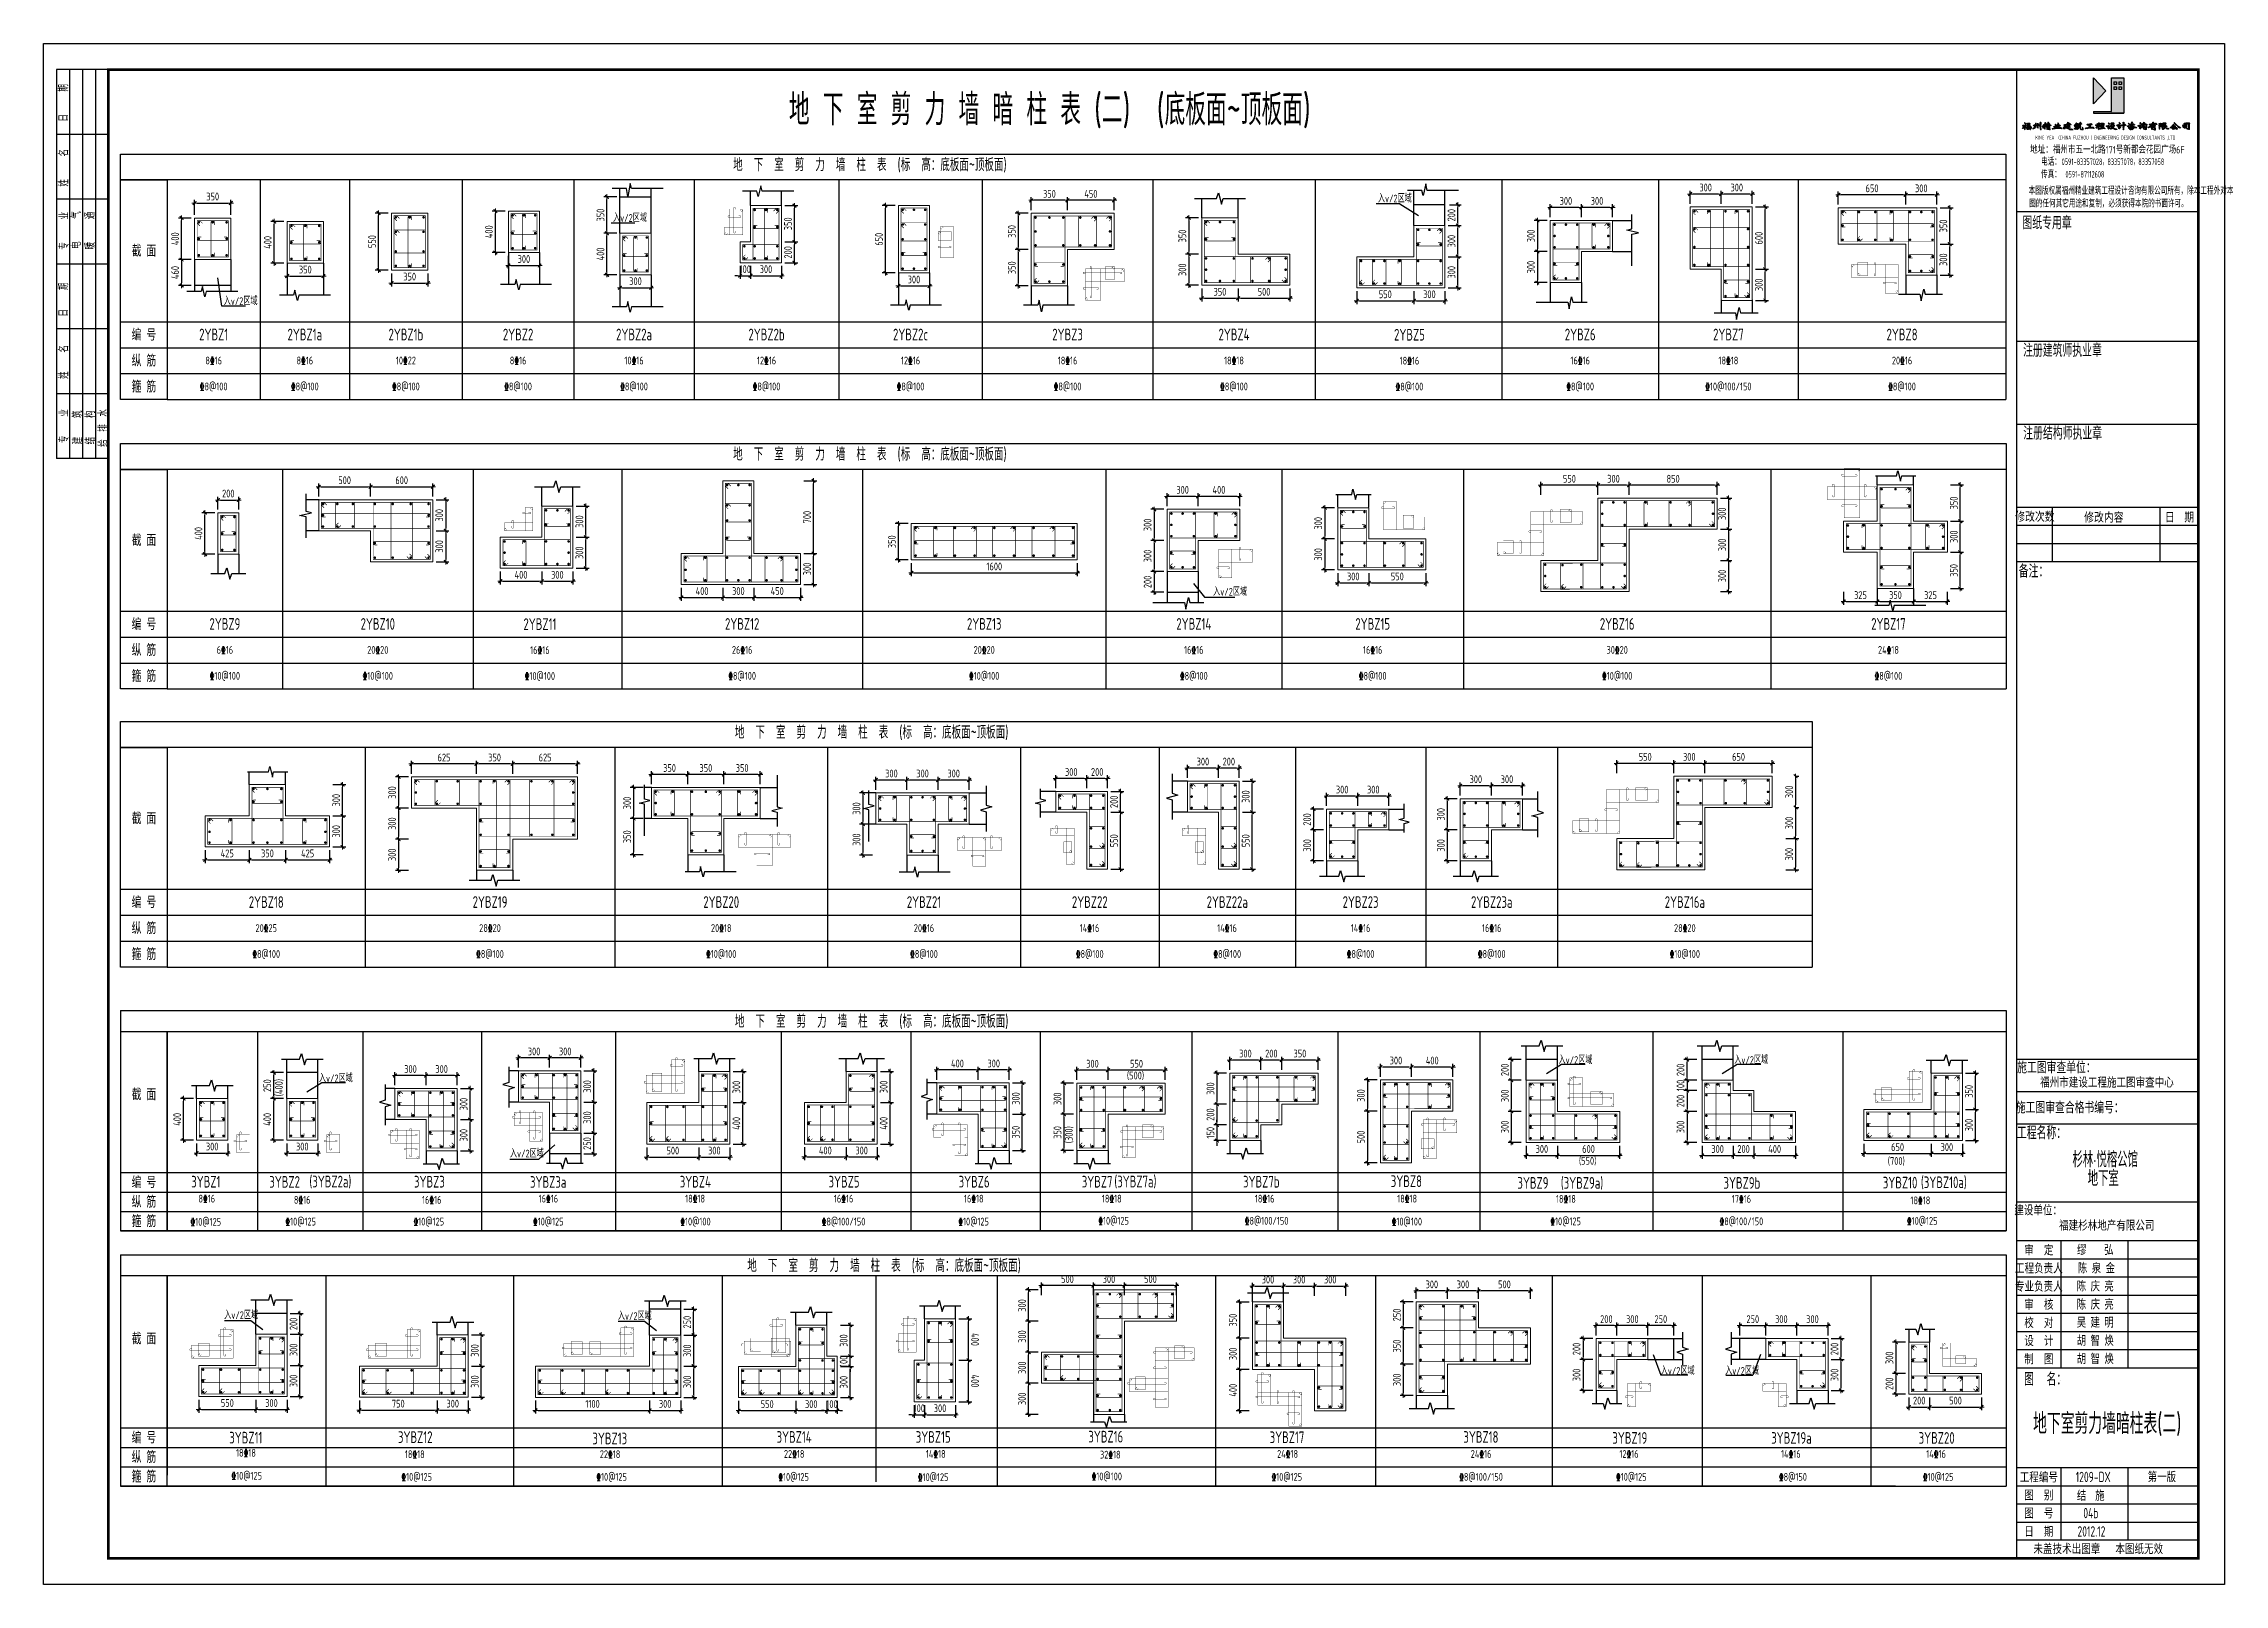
# Model space of a CAD drawing. Extents: x 292423 to 376523, y 106557 to 361882.
# Drawn here: x 292423 to 376523, y 237174 to 296574 of the extents above; entities that cross this region are included whole.
import ezdxf
from ezdxf.enums import TextEntityAlignment as Align

# ---------------------------------------------------------------- set-up
doc = ezdxf.new("R2010")
doc.units = 0
doc.header["$LTSCALE"] = 1000
doc.linetypes.add('3', pattern=[5, 3, -2])
doc.layers.get('0').update_dxf_attribs({"linetype": 'CONTINUOUS'})
doc.layers.get('Defpoints').update_dxf_attribs({"linetype": 'CONTINUOUS'})
for name, color, linetype in [('1508', 2, 'CONTINUOUS'), ('DQ', 7, 'CONTINUOUS'), ('Note', 7, 'CONTINUOUS'), ('PUB_TITLE', 4, 'CONTINUOUS'), ('TAB', 7, 'CONTINUOUS'), ('TEXT', 7, 'CONTINUOUS'), ('THIN', 7, 'CONTINUOUS'), ('tk', 7, 'CONTINUOUS'), ('tk图框', 7, 'CONTINUOUS')]:
    doc.layers.add(name, color=color, linetype=linetype)
for name, color, linetype, lineweight in [('REIN', 6, 'CONTINUOUS', 18), ('Z-柱大样外框', 7, 'ByLayer', 18), ('Z-详图标注', 3, 'CONTINUOUS', 18)]:
    doc.layers.add(name, color=color, linetype=linetype, lineweight=lineweight)
doc.styles.add('DX', font='tssdeng.shx', dxfattribs={"width": 0.7, "bigfont": 'tssdchn.shx'})
doc.styles.add('hztxt', font='tssdeng.shx', dxfattribs={"width": 0.7, "bigfont": 'tssdchn.shx'})
doc.styles.add('HZTXT2', font='tssdeng.shx', dxfattribs={"width": 0.7, "bigfont": 'tssdchn.shx'})
doc.styles.get("Standard").update_dxf_attribs({"font": 'tssdeng.shx', "width": 0.7, "bigfont": 'tssdchn.shx'})
doc.styles.add('TCCAD_Dimension', font='Tssdeng.shx', dxfattribs={"width": 0.7, "bigfont": 'tssdchn.shx'})
doc.styles.add('TK', font='tssdeng.shx', dxfattribs={"width": 0.7, "bigfont": 'tssdchn.shx'})
doc.dimstyles.new('TCCAD_25_100', dxfattribs={"dimtxt": 300, "dimasz": 100, "dimexe": 125, "dimexo": 125, "dimgap": 100, "dimtad": 1, "dimdec": 0, "dimlfac": 0.25, "dimzin": 0, "dimdsep": 46, "dimtxsty": 'TCCAD_Dimension', "dimblk": '_TCDBK25_100', "dimcen": 0, "dimclrt": 7, "dimadec": 0, "dimazin": 0, "dimtfac": 1, "dimtdec": 0, "dimtix": 1, "dimtmove": 2, "dimatfit": 3, "dimfxl": 0, "dimtolj": 1, "dimtzin": 0, "dimarcsym": 0})

msp = doc.modelspace()

# ---------------------------------------------------------------- texts
at = {"layer": 'Note', "color": 7, "width": 0.7}
for s, height, p in [('地 下 室 剪 力 墙 暗 柱 表 (二)  (底板面~顶板面)', 1200, (331224.8, 294039)), ('地下室剪力墙暗柱表(二)', 800, (372006, 243380.3))]:
    msp.add_text(s, height=height, dxfattribs=at).set_placement(p, align=Align.MIDDLE)
at = {"layer": 'PUB_TITLE', "color": 200, "linetype": 'ByBlock', "width": 0.7}
msp.add_text('04b', height=400, dxfattribs=at).set_placement((371083.2, 239723.9))
at = {"layer": 'TAB', "width": 0.7}
for s, height, p in [('截 面', 450, (296291.9, 288584.5)), ('编 号', 450, (296291.9, 285351.2)), ('2YBZ1', 450, (298981.2, 285359.8)), ('2YBZ1a', 450, (302495, 285359.8)), ('2YBZ1b', 450, (306393.6, 285359.8)), ('2YBZ2', 450, (310720.7, 285359.8)), ('2YBZ2a', 450, (315192.3, 285359.8)), ('2YBZ2b', 450, (320301.6, 285359.8)), ('2YBZ2c', 450, (325854.6, 285359.8)), ('2YBZ3', 450, (331910.8, 285359.8)), ('2YBZ4', 450, (338328.8, 285359.8)), ('2YBZ5', 450, (345095.2, 285351.2)), ('2YBZ6', 450, (351680.2, 285359.8)), ('2YBZ7', 450, (357394.8, 285359.8)), ('2YBZ8', 450, (364091.9, 285359.8)), ('纵 筋', 450, (296291.9, 284351.2)), ('8%%13216', 300, (298981.2, 284357)), ('8%%13216', 300, (302495, 284357)), ('10%%13222', 300, (306393.6, 284357)), ('8%%13216', 300, (310720.7, 284357)), ('10%%13216', 300, (315192.3, 284357)), ('12%%13216', 300, (320301.6, 284357)), ('12%%13216', 300, (325854.6, 284357)), ('18%%13216', 300, (331910.8, 284357)), ('18%%13218', 300, (338328.8, 284357)), ('18%%13216', 300, (345095.2, 284351.2)), ('16%%13216', 300, (351680.2, 284357)), ('18%%13218', 300, (357394.8, 284357)), ('20%%13216', 300, (364091.9, 284357)), ('箍 筋', 450, (296291.9, 283351.2)), ('%%1328@100', 300, (298981.2, 283357)), ('%%1328@100', 300, (302495, 283357)), ('%%1328@100', 300, (306393.6, 283357)), ('%%1328@100', 300, (310720.7, 283357)), ('%%1328@100', 300, (315192.3, 283357)), ('%%1328@100', 300, (320301.6, 283357)), ('%%1328@100', 300, (325854.6, 283357)), ('%%1328@100', 300, (331910.8, 283357)), ('%%1328@100', 300, (338328.8, 283357)), ('%%1328@100', 300, (345095.2, 283351.2)), ('%%1328@100', 300, (351680.2, 283357)), ('%%13210@100/150', 300, (357394.8, 283357)), ('%%1328@100', 300, (364091.9, 283357)), ('截 面', 450, (296291.9, 277426.8)), ('编 号', 450, (296291.9, 274193.5)), ('2YBZ9', 450, (299413.5, 274202.2)), ('2YBZ10', 450, (305309.7, 274202.2)), ('2YBZ11', 450, (311562.1, 274193.5)), ('2YBZ12', 450, (319362, 274202.2)), ('2YBZ13', 450, (328695.1, 274202.2)), ('2YBZ14', 450, (336779.2, 274202.2)), ('2YBZ15', 450, (343678.1, 274202.2)), ('2YBZ16', 450, (353106.3, 274202.2)), ('2YBZ17', 450, (363567.4, 274202.2)), ('纵 筋', 450, (296291.9, 273193.5)), ('6%%13216', 300, (299413.5, 273199.3)), ('20%%13220', 300, (305309.7, 273199.3)), ('16%%13216', 300, (311562.1, 273193.5)), ('26%%13216', 300, (319362, 273199.3)), ('20%%13220', 300, (328695.1, 273199.3)), ('16%%13216', 300, (336779.2, 273199.3)), ('16%%13216', 300, (343678.1, 273199.3)), ('30%%13220', 300, (353106.3, 273199.3)), ('24%%13218', 300, (363567.4, 273199.3)), ('箍 筋', 450, (296291.9, 272193.5)), ('%%13210@100', 300, (299413.5, 272199.3)), ('%%13210@100', 300, (305309.7, 272199.3)), ('%%13210@100', 300, (311562.1, 272193.5)), ('%%1328@100', 300, (319362, 272199.3)), ('%%13210@100', 300, (328695.1, 272199.3)), ('%%1328@100', 300, (336779.2, 272199.3)), ('%%1328@100', 300, (343678.1, 272199.3)), ('%%13210@100', 300, (353106.3, 272199.3)), ('%%1328@100', 300, (363567.4, 272199.3)), ('截 面', 450, (296291.9, 266704.3)), ('编 号', 450, (296291.9, 263470.9)), ('2YBZ18', 450, (301008.6, 263479.6)), ('2YBZ19', 450, (309637.5, 263479.6)), ('2YBZ20', 450, (318553.9, 263479.6)), ('2YBZ21', 450, (326374.1, 263479.6)), ('2YBZ22', 450, (332767.3, 263479.6)), ('2YBZ22a', 450, (338069.7, 263479.6)), ('2YBZ23', 450, (343210.6, 263479.6)), ('2YBZ23a', 450, (348267.6, 263479.6)), ('2YBZ16a', 450, (355715.5, 263479.6)), ('纵 筋', 450, (296291.9, 262470.9)), ('20%%13225', 300, (301008.6, 262476.7)), ('28%%13220', 300, (309637.5, 262476.7)), ('20%%13218', 300, (318553.9, 262476.7)), ('20%%13216', 300, (326374.1, 262476.7)), ('14%%13216 ', 300, (332832.3, 262476.7)), ('14%%13216 ', 300, (338134.7, 262476.7)), ('14%%13216', 300, (343210.6, 262476.7)), ('16%%13216', 300, (348267.6, 262476.7)), ('28%%13220', 300, (355715.5, 262476.7)), ('箍 筋', 450, (296291.9, 261470.9)), ('%%1328@100', 300, (301008.6, 261476.7)), ('%%1328@100', 300, (309637.5, 261476.7)), ('%%13210@100', 300, (318553.9, 261476.7)), ('%%1328@100', 300, (326374.1, 261476.7)), ('%%1328@100', 300, (332767.3, 261476.7)), ('%%1328@100', 300, (338069.7, 261476.7)), ('%%1328@100', 300, (343210.6, 261476.7)), ('%%1328@100', 300, (348267.6, 261476.7)), ('%%13210@100', 300, (355715.5, 261476.7))]:
    msp.add_text(s, height=height, dxfattribs=at).set_placement(p, align=Align.MIDDLE_CENTER)
at = {"layer": 'TEXT', "color": 7, "width": 0.7}
for p in [(324287.7, 291910.5, 0), (324287.7, 280752.8, 0), (324354.6, 270030.2, 0), (324354.6, 258886, 0), (324835.4, 249470, 0)]:
    msp.add_text('地  下  室  剪  力  墙  柱  表  (标  高：底板面~顶板面)', height=500, dxfattribs=at).set_placement(p, align=Align.MIDDLE)
at = {"layer": 'TEXT', "width": 0.7}
for p in [(343879.2, 290450, 0), (314382.6, 289702.6, 0), (299366.7, 286496.5, 0), (337524, 275289.9, 0), (350843, 257238.8, 0), (357621.1, 257238.8, 0), (303038.5, 256532.3, 0), (310406, 253631.3, 0), (299386.3, 247400.4, 0), (314568.1, 247366.7, 0), (354786, 245253.8), (357268.9, 245253.8)]:
    msp.add_text('入v/2区域', height=300, dxfattribs=at).set_placement(p)
at = {"layer": 'TEXT', "color": 7, "width": 0.7}
for s, height, p in [('截 面', 450, (296291.9, 256063)), ('编 号', 450, (296291.9, 252674.2)), ('纵 筋', 450, (296291.9, 251924.2)), ('箍 筋', 450, (296291.9, 251174.2)), ('%%13210@125', 300, (298677.4, 251150.4)), ('%%13210@125', 300, (302337.2, 251159.3, 0)), ('%%13210@125', 300, (307278.3, 251159.3, 0)), ('%%13210@125', 300, (311885.5, 251159.2)), ('%%13210@100', 300, (317561.5, 251159.2, 0)), ('%%1328@100/150', 300, (323271.4, 251159.2)), ('%%13210@125', 300, (328288.4, 251159.2)), ('%%13210@125', 300, (333686.9, 251191.4)), ('%%1328@100/150', 300, (339586.8, 251191.4)), ('%%13210@100', 300, (344996.9, 251159.2)), ('%%13210@125', 300, (351118.6, 251169.6, 0)), ('%%1328@100/150', 300, (357896.7, 251169.6, 0)), ('%%13210@125', 300, (364871.3, 251186.4)), ('截 面', 450, (296291.9, 246647.1)), ('编 号', 450, (296291.9, 242831.7)), ('纵 筋', 450, (296291.9, 242081.7)), ('箍 筋', 450, (296291.9, 241331.7)), ('%%13210@125', 300, (300256.6, 241361)), ('%%13210@125', 300, (306810.9, 241316.7)), ('%%13210@125', 300, (314328.2, 241316.7)), ('%%13210@125', 300, (321346.3, 241316.7)), ('%%13210@125', 300, (326728.4, 241307.9)), ('%%13210@100', 300, (333424, 241336.8, 0)), ('%%13210@125', 300, (340365.8, 241316.7)), ('%%1328@100/150', 300, (347856.3, 241316.7, 0)), ('%%13210@125', 300, (353651.2, 241316.7, 0)), ('%%1328@150', 300, (359884.2, 241316.7, 0)), ('%%13210@125', 300, (365485.1, 241316.7, 0))]:
    msp.add_text(s, height=height, dxfattribs=at).set_placement(p, align=Align.MIDDLE_CENTER)
at = {"layer": 'TEXT', "width": 0.7}
for s, p in [('3YBZ1', (298677.9, 252698)), ('3YBZ2', (301716.9, 252690.9, 0)), ('(3YBZ2a)', (303480.5, 252704.8, 0)), ('3YBZ3', (307301.7, 252697.8, 0)), ('3YBZ3a', (311881.5, 252687.8, 0)), ('3YBZ4', (317556.3, 252698, 0)), ('3YBZ5', (323290.5, 252698)), ('3YBZ6', (328307.4, 252698)), ('3YBZ7', (333051.3, 252698)), ('(3YBZ7a)', (334526, 252704.8, 0)), ('3YBZ7b', (339382.9, 252698)), ('3YBZ8', (344977.1, 252717.5)), ('3YBZ9', (349858.1, 252651.7, 0)), ('(3YBZ9a)', (351749.9, 252651.7, 0)), ('3YBZ9b', (357915.6, 252651.7, 0)), ('3YBZ10', (364016.8, 252662.1)), ('(3YBZ10a)', (365704.4, 252675, 0)), ('3YBZ11', (300219.6, 242830.5)), ('3YBZ12', (306754.8, 242850.1, 0)), ('3YBZ14', (321365.3, 242855.6)), ('3YBZ15', (326728.9, 242855.6)), ('3YBZ16', (333384.2, 242868.4, 0)), ('3YBZ17', (340372.9, 242845.4, 0)), ('3YBZ18', (347851.2, 242855.6, 0)), ('3YBZ13', (314255.8, 242798)), ('3YBZ19', (353593.5, 242819.4)), ('3YBZ19a', (359826.5, 242819.4)), ('3YBZ20', (365427.4, 242819.4, 0))]:
    msp.add_text(s, height=450, dxfattribs=at).set_placement(p, align=Align.MIDDLE_CENTER)
at = {"layer": 'TEXT', "color": 7, "width": 0.7}
for s, p in [('8%%13216', (298393.3, 251804.2)), ('8%%13216', (302073.3, 251757.7, 0)), ('16%%13216', (307014.4, 251757.7, 0)), ('16%%13216', (311511.4, 251804.2)), ('18%%13218', (317163.1, 251804.2, 0)), ('16%%13216', (322897.3, 251804.2)), ('16%%13218', (327914.2, 251804.2)), ('18%%13218', (333232.1, 251804.2)), ('18%%13216', (339132, 251804.2)), ('18%%13218', (344622.8, 251804.2)), ('18%%13218', (350745.6, 251793.9, 0)), ('17%%13216', (357523.7, 251793.9, 0)), ('18%%13218', (364415.3, 251737.8)), ('18%%13218', (299842.7, 242004.2)), ('18%%13218', (306354.2, 241951.4)), ('22%%13218', (313871.5, 241951.4)), ('22%%13218', (320972.1, 241961.7)), ('14%%13218', (326444.3, 241961.7)), ('32%%13218', (333160.1, 241935.2, 0)), ('24%%13218', (339991.6, 241961.7)), ('24%%13216', (347458, 241961.7, 0)), ('12%%13216', (353191.2, 241961.7, 0)), ('14%%13216', (359424.3, 241961.7, 0)), ('14%%13216', (365025.2, 241961.7, 0))]:
    msp.add_text(s, height=300, dxfattribs=at).set_placement(p, align=Align.BOTTOM_LEFT)
at = {"layer": 'Z-详图标注', "color": 7, "width": 0.7}
for s, p in [('(400)', (301648.4, 255991.5, 0)), ('(300)', (332109.2, 254180.4, 0))]:
    msp.add_text(s, height=300, rotation=90, dxfattribs=at).set_placement(p)
for s, p in [('(500)', (334198.8, 256642, 0)), ('(550)', (351630.8, 253354.2, 0)), ('(700)', (363541.2, 253346.5, 0))]:
    msp.add_text(s, height=300, dxfattribs=at).set_placement(p)

# ---------------------------------------------------------------- blocks, each defined once
blk = doc.blocks.new('_TCDBK25_100')
blk.add_line((-1, 0), (1, 0))
at = {"const_width": 0.5}
blk.add_lwpolyline([(-0.7, -0.7), (0.7, 0.7)], dxfattribs=at)
blk = doc.blocks.new('*D368')
at = {"layer": 'Defpoints', "color": 0}
for p in [(310344, 288521), (311544, 288521), (311544, 288021)]:
    blk.add_point(p, dxfattribs=at)
at = {"layer": 'Z-详图标注', "color": 0, "lineweight": -2}
for p, q in [((310344, 288396), (310344, 287896)), ((310444, 288021), (311444, 288021)), ((311544, 288396), (311544, 287896))]:
    blk.add_line(p, q, dxfattribs=at)
at = {"layer": 'Z-详图标注', "color": 0, "lineweight": -2, "xscale": 100, "yscale": 100, "zscale": 100, "rotation": 180}
blk.add_blockref('_TCDBK25_100', (310344, 288021), dxfattribs=at)
at = {"layer": 'Z-详图标注', "color": 0, "lineweight": -2, "xscale": 100, "yscale": 100, "zscale": 100}
blk.add_blockref('_TCDBK25_100', (311544, 288021), dxfattribs=at)
at = {"layer": 'Z-详图标注', "color": 7, "insert": (310944, 288271), "char_height": 300, "attachment_point": 5, "style": 'TCCAD_Dimension'}
blk.add_mtext('\\A1;300', dxfattribs=at)
blk = doc.blocks.new('*D369')
at = {"layer": 'Defpoints', "color": 0}
for p in [(309844, 290121), (310344, 290121), (310344, 288521)]:
    blk.add_point(p, dxfattribs=at)
at = {"layer": 'Z-详图标注', "color": 0, "lineweight": -2}
for p, q in [((310219, 290121), (309719, 290121)), ((309844, 288621), (309844, 290021)), ((310219, 288521), (309719, 288521))]:
    blk.add_line(p, q, dxfattribs=at)
at = {"layer": 'Z-详图标注', "color": 0, "lineweight": -2, "xscale": 100, "yscale": 100, "zscale": 100}
for p, rotation in [((309844, 290121), 90), ((309844, 288521), 270)]:
    blk.add_blockref('_TCDBK25_100', p, dxfattribs=dict(at, rotation=rotation))
at = {"layer": 'Z-详图标注', "color": 7, "insert": (309594, 289321), "char_height": 300, "attachment_point": 5, "rotation": 90, "style": 'TCCAD_Dimension'}
blk.add_mtext('\\A1;400', dxfattribs=at)
blk = doc.blocks.new('*D370')
at = {"layer": 'Defpoints', "color": 0}
for p in [(331911, 290533), (331911, 290033), (333711, 290033)]:
    blk.add_point(p, dxfattribs=at)
at = {"layer": 'Z-详图标注', "color": 0, "lineweight": -2}
for p, q in [((331911, 290158), (331911, 290658)), ((333611, 290533), (332011, 290533)), ((333711, 290158), (333711, 290658))]:
    blk.add_line(p, q, dxfattribs=at)
at = {"layer": 'Z-详图标注', "color": 0, "lineweight": -2, "xscale": 100, "yscale": 100, "zscale": 100, "rotation": 180}
blk.add_blockref('_TCDBK25_100', (331911, 290533), dxfattribs=at)
at = {"layer": 'Z-详图标注', "color": 0, "lineweight": -2, "xscale": 100, "yscale": 100, "zscale": 100}
blk.add_blockref('_TCDBK25_100', (333711, 290533), dxfattribs=at)
at = {"layer": 'Z-详图标注', "color": 7, "insert": (332811, 290783), "char_height": 300, "attachment_point": 5, "style": 'TCCAD_Dimension'}
blk.add_mtext('\\A1;450', dxfattribs=at)
blk = doc.blocks.new('*D371')
at = {"layer": 'Defpoints', "color": 0}
for p in [(330511, 290533), (330511, 290033), (331911, 290033)]:
    blk.add_point(p, dxfattribs=at)
at = {"layer": 'Z-详图标注', "color": 0, "lineweight": -2}
for p, q in [((330511, 290158), (330511, 290658)), ((331811, 290533), (330611, 290533)), ((331911, 290158), (331911, 290658))]:
    blk.add_line(p, q, dxfattribs=at)
at = {"layer": 'Z-详图标注', "color": 0, "lineweight": -2, "xscale": 100, "yscale": 100, "zscale": 100, "rotation": 180}
blk.add_blockref('_TCDBK25_100', (330511, 290533), dxfattribs=at)
at = {"layer": 'Z-详图标注', "color": 0, "lineweight": -2, "xscale": 100, "yscale": 100, "zscale": 100}
blk.add_blockref('_TCDBK25_100', (331911, 290533), dxfattribs=at)
at = {"layer": 'Z-详图标注', "color": 7, "insert": (331211, 290783), "char_height": 300, "attachment_point": 5, "style": 'TCCAD_Dimension'}
blk.add_mtext('\\A1;350', dxfattribs=at)
blk = doc.blocks.new('*D372')
at = {"layer": 'Defpoints', "color": 0}
for p in [(330511, 290033), (330011, 288633), (330511, 288633)]:
    blk.add_point(p, dxfattribs=at)
at = {"layer": 'Z-详图标注', "color": 0, "lineweight": -2}
for p, q in [((330386, 290033), (329886, 290033)), ((330011, 289933), (330011, 288733)), ((330386, 288633), (329886, 288633))]:
    blk.add_line(p, q, dxfattribs=at)
at = {"layer": 'Z-详图标注', "color": 0, "lineweight": -2, "xscale": 100, "yscale": 100, "zscale": 100}
for p, rotation in [((330011, 290033), 90), ((330011, 288633), 270)]:
    blk.add_blockref('_TCDBK25_100', p, dxfattribs=dict(at, rotation=rotation))
at = {"layer": 'Z-详图标注', "color": 7, "insert": (329761, 289333), "char_height": 300, "attachment_point": 5, "rotation": 90, "style": 'TCCAD_Dimension'}
blk.add_mtext('\\A1;350', dxfattribs=at)
blk = doc.blocks.new('*D373')
at = {"layer": 'Defpoints', "color": 0}
for p in [(330511, 288633), (330011, 287233), (330511, 287233)]:
    blk.add_point(p, dxfattribs=at)
at = {"layer": 'Z-详图标注', "color": 0, "lineweight": -2}
for p, q in [((330386, 288633), (329886, 288633)), ((330011, 288533), (330011, 287333)), ((330386, 287233), (329886, 287233))]:
    blk.add_line(p, q, dxfattribs=at)
at = {"layer": 'Z-详图标注', "color": 0, "lineweight": -2, "xscale": 100, "yscale": 100, "zscale": 100}
for p, rotation in [((330011, 288633), 90), ((330011, 287233), 270)]:
    blk.add_blockref('_TCDBK25_100', p, dxfattribs=dict(at, rotation=rotation))
at = {"layer": 'Z-详图标注', "color": 7, "insert": (329761, 287933), "char_height": 300, "attachment_point": 5, "rotation": 90, "style": 'TCCAD_Dimension'}
blk.add_mtext('\\A1;350', dxfattribs=at)
blk = doc.blocks.new('*D374')
at = {"layer": 'Defpoints', "color": 0}
for p in [(337087, 289858), (336587, 288458), (337087, 288458)]:
    blk.add_point(p, dxfattribs=at)
at = {"layer": 'Z-详图标注', "color": 0, "lineweight": -2}
for p, q in [((336962, 289858), (336462, 289858)), ((336587, 289758), (336587, 288558)), ((336962, 288458), (336462, 288458))]:
    blk.add_line(p, q, dxfattribs=at)
at = {"layer": 'Z-详图标注', "color": 0, "lineweight": -2, "xscale": 100, "yscale": 100, "zscale": 100}
for p, rotation in [((336587, 289858), 90), ((336587, 288458), 270)]:
    blk.add_blockref('_TCDBK25_100', p, dxfattribs=dict(at, rotation=rotation))
at = {"layer": 'Z-详图标注', "color": 7, "insert": (336337, 289158), "char_height": 300, "attachment_point": 5, "rotation": 90, "style": 'TCCAD_Dimension'}
blk.add_mtext('\\A1;350', dxfattribs=at)
blk = doc.blocks.new('*D375')
at = {"layer": 'Defpoints', "color": 0}
for p in [(337087, 288458), (336587, 287258), (337087, 287258)]:
    blk.add_point(p, dxfattribs=at)
at = {"layer": 'Z-详图标注', "color": 0, "lineweight": -2}
for p, q in [((336962, 288458), (336462, 288458)), ((336587, 288358), (336587, 287358)), ((336962, 287258), (336462, 287258))]:
    blk.add_line(p, q, dxfattribs=at)
at = {"layer": 'Z-详图标注', "color": 0, "lineweight": -2, "xscale": 100, "yscale": 100, "zscale": 100}
for p, rotation in [((336587, 288458), 90), ((336587, 287258), 270)]:
    blk.add_blockref('_TCDBK25_100', p, dxfattribs=dict(at, rotation=rotation))
at = {"layer": 'Z-详图标注', "color": 7, "insert": (336337, 287858), "char_height": 300, "attachment_point": 5, "rotation": 90, "style": 'TCCAD_Dimension'}
blk.add_mtext('\\A1;300', dxfattribs=at)
blk = doc.blocks.new('*D376')
at = {"layer": 'Defpoints', "color": 0}
for p in [(337087, 287258), (338487, 287258), (338487, 286758)]:
    blk.add_point(p, dxfattribs=at)
at = {"layer": 'Z-详图标注', "color": 0, "lineweight": -2}
for p, q in [((337087, 287133), (337087, 286633)), ((338487, 287133), (338487, 286633)), ((337187, 286758), (338387, 286758))]:
    blk.add_line(p, q, dxfattribs=at)
at = {"layer": 'Z-详图标注', "color": 0, "lineweight": -2, "xscale": 100, "yscale": 100, "zscale": 100, "rotation": 180}
blk.add_blockref('_TCDBK25_100', (337087, 286758), dxfattribs=at)
at = {"layer": 'Z-详图标注', "color": 0, "lineweight": -2, "xscale": 100, "yscale": 100, "zscale": 100}
blk.add_blockref('_TCDBK25_100', (338487, 286758), dxfattribs=at)
at = {"layer": 'Z-详图标注', "color": 7, "insert": (337787, 287008), "char_height": 300, "attachment_point": 5, "style": 'TCCAD_Dimension'}
blk.add_mtext('\\A1;350', dxfattribs=at)
blk = doc.blocks.new('*D377')
at = {"layer": 'Defpoints', "color": 0}
for p in [(338487, 287258), (340487, 287258), (340487, 286758)]:
    blk.add_point(p, dxfattribs=at)
at = {"layer": 'Z-详图标注', "color": 0, "lineweight": -2}
for p, q in [((338487, 287133), (338487, 286633)), ((340487, 287133), (340487, 286633)), ((338587, 286758), (340387, 286758))]:
    blk.add_line(p, q, dxfattribs=at)
at = {"layer": 'Z-详图标注', "color": 0, "lineweight": -2, "xscale": 100, "yscale": 100, "zscale": 100, "rotation": 180}
blk.add_blockref('_TCDBK25_100', (338487, 286758), dxfattribs=at)
at = {"layer": 'Z-详图标注', "color": 0, "lineweight": -2, "xscale": 100, "yscale": 100, "zscale": 100}
blk.add_blockref('_TCDBK25_100', (340487, 286758), dxfattribs=at)
at = {"layer": 'Z-详图标注', "color": 7, "insert": (339487, 287008), "char_height": 300, "attachment_point": 5, "style": 'TCCAD_Dimension'}
blk.add_mtext('\\A1;500', dxfattribs=at)
blk = doc.blocks.new('*D378')
at = {"layer": 'Defpoints', "color": 0}
for p in [(343064, 287160), (345264, 287160), (345264, 286660)]:
    blk.add_point(p, dxfattribs=at)
at = {"layer": 'Z-详图标注', "color": 0, "lineweight": -2}
for p, q in [((343064, 287035), (343064, 286535)), ((345264, 287035), (345264, 286535)), ((343164, 286660), (345164, 286660))]:
    blk.add_line(p, q, dxfattribs=at)
at = {"layer": 'Z-详图标注', "color": 0, "lineweight": -2, "xscale": 100, "yscale": 100, "zscale": 100, "rotation": 180}
blk.add_blockref('_TCDBK25_100', (343064, 286660), dxfattribs=at)
at = {"layer": 'Z-详图标注', "color": 0, "lineweight": -2, "xscale": 100, "yscale": 100, "zscale": 100}
blk.add_blockref('_TCDBK25_100', (345264, 286660), dxfattribs=at)
at = {"layer": 'Z-详图标注', "color": 7, "insert": (344164, 286910), "char_height": 300, "attachment_point": 5, "style": 'TCCAD_Dimension'}
blk.add_mtext('\\A1;550', dxfattribs=at)
blk = doc.blocks.new('*D379')
at = {"layer": 'Defpoints', "color": 0}
for p in [(345264, 287160), (346464, 287160), (346464, 286660)]:
    blk.add_point(p, dxfattribs=at)
at = {"layer": 'Z-详图标注', "color": 0, "lineweight": -2}
for p, q in [((345264, 287035), (345264, 286535)), ((346464, 287035), (346464, 286535)), ((345364, 286660), (346364, 286660))]:
    blk.add_line(p, q, dxfattribs=at)
at = {"layer": 'Z-详图标注', "color": 0, "lineweight": -2, "xscale": 100, "yscale": 100, "zscale": 100, "rotation": 180}
blk.add_blockref('_TCDBK25_100', (345264, 286660), dxfattribs=at)
at = {"layer": 'Z-详图标注', "color": 0, "lineweight": -2, "xscale": 100, "yscale": 100, "zscale": 100}
blk.add_blockref('_TCDBK25_100', (346464, 286660), dxfattribs=at)
at = {"layer": 'Z-详图标注', "color": 7, "insert": (345864, 286910), "char_height": 300, "attachment_point": 5, "style": 'TCCAD_Dimension'}
blk.add_mtext('\\A1;300', dxfattribs=at)
blk = doc.blocks.new('*D380')
at = {"layer": 'Defpoints', "color": 0}
for p in [(346464, 288360), (346964, 288360), (346464, 287160)]:
    blk.add_point(p, dxfattribs=at)
at = {"layer": 'Z-详图标注', "color": 0, "lineweight": -2}
for p, q in [((346589, 288360), (347089, 288360)), ((346964, 287260), (346964, 288260)), ((346589, 287160), (347089, 287160))]:
    blk.add_line(p, q, dxfattribs=at)
at = {"layer": 'Z-详图标注', "color": 0, "lineweight": -2, "xscale": 100, "yscale": 100, "zscale": 100}
for p, rotation in [((346964, 288360), 90), ((346964, 287160), 270)]:
    blk.add_blockref('_TCDBK25_100', p, dxfattribs=dict(at, rotation=rotation))
at = {"layer": 'Z-详图标注', "color": 7, "insert": (346714, 287760), "char_height": 300, "attachment_point": 5, "rotation": 90, "style": 'TCCAD_Dimension'}
blk.add_mtext('\\A1;300', dxfattribs=at)
blk = doc.blocks.new('*D381')
at = {"layer": 'Defpoints', "color": 0}
for p in [(346464, 289560), (346964, 289560), (346464, 288360)]:
    blk.add_point(p, dxfattribs=at)
at = {"layer": 'Z-详图标注', "color": 0, "lineweight": -2}
for p, q in [((346589, 289560), (347089, 289560)), ((346964, 288460), (346964, 289460)), ((346589, 288360), (347089, 288360))]:
    blk.add_line(p, q, dxfattribs=at)
at = {"layer": 'Z-详图标注', "color": 0, "lineweight": -2, "xscale": 100, "yscale": 100, "zscale": 100}
for p, rotation in [((346964, 289560), 90), ((346964, 288360), 270)]:
    blk.add_blockref('_TCDBK25_100', p, dxfattribs=dict(at, rotation=rotation))
at = {"layer": 'Z-详图标注', "color": 7, "insert": (346714, 288960), "char_height": 300, "attachment_point": 5, "rotation": 90, "style": 'TCCAD_Dimension'}
blk.add_mtext('\\A1;300', dxfattribs=at)
blk = doc.blocks.new('*D382')
at = {"layer": 'Defpoints', "color": 0}
for p in [(301814, 288112), (303214, 288112), (303214, 287612)]:
    blk.add_point(p, dxfattribs=at)
at = {"layer": 'Z-详图标注', "color": 0, "lineweight": -2}
for p, q in [((301814, 287987), (301814, 287487)), ((303214, 287987), (303214, 287487)), ((301914, 287612), (303114, 287612))]:
    blk.add_line(p, q, dxfattribs=at)
at = {"layer": 'Z-详图标注', "color": 0, "lineweight": -2, "xscale": 100, "yscale": 100, "zscale": 100, "rotation": 180}
blk.add_blockref('_TCDBK25_100', (301814, 287612), dxfattribs=at)
at = {"layer": 'Z-详图标注', "color": 0, "lineweight": -2, "xscale": 100, "yscale": 100, "zscale": 100}
blk.add_blockref('_TCDBK25_100', (303214, 287612), dxfattribs=at)
at = {"layer": 'Z-详图标注', "color": 7, "insert": (302514, 287862), "char_height": 300, "attachment_point": 5, "style": 'TCCAD_Dimension'}
blk.add_mtext('\\A1;350', dxfattribs=at)
blk = doc.blocks.new('*D383')
at = {"layer": 'Defpoints', "color": 0}
for p in [(301314, 289713), (301814, 289713), (301814, 288112)]:
    blk.add_point(p, dxfattribs=at)
at = {"layer": 'Z-详图标注', "color": 0, "lineweight": -2}
for p, q in [((301689, 289713), (301189, 289713)), ((301314, 288212), (301314, 289613)), ((301689, 288112), (301189, 288112))]:
    blk.add_line(p, q, dxfattribs=at)
at = {"layer": 'Z-详图标注', "color": 0, "lineweight": -2, "xscale": 100, "yscale": 100, "zscale": 100}
for p, rotation in [((301314, 289713), 90), ((301314, 288112), 270)]:
    blk.add_blockref('_TCDBK25_100', p, dxfattribs=dict(at, rotation=rotation))
at = {"layer": 'Z-详图标注', "color": 7, "insert": (301064, 288912), "char_height": 300, "attachment_point": 5, "rotation": 90, "style": 'TCCAD_Dimension'}
blk.add_mtext('\\A1;400', dxfattribs=at)
blk = doc.blocks.new('*D384')
at = {"layer": 'Defpoints', "color": 0}
for p in [(305840, 287841), (307240, 287841), (307240, 287341)]:
    blk.add_point(p, dxfattribs=at)
at = {"layer": 'Z-详图标注', "color": 0, "lineweight": -2}
for p, q in [((305840, 287716), (305840, 287216)), ((307240, 287716), (307240, 287216)), ((305940, 287341), (307140, 287341))]:
    blk.add_line(p, q, dxfattribs=at)
at = {"layer": 'Z-详图标注', "color": 0, "lineweight": -2, "xscale": 100, "yscale": 100, "zscale": 100, "rotation": 180}
blk.add_blockref('_TCDBK25_100', (305840, 287341), dxfattribs=at)
at = {"layer": 'Z-详图标注', "color": 0, "lineweight": -2, "xscale": 100, "yscale": 100, "zscale": 100}
blk.add_blockref('_TCDBK25_100', (307240, 287341), dxfattribs=at)
at = {"layer": 'Z-详图标注', "color": 7, "insert": (306540, 287591), "char_height": 300, "attachment_point": 5, "style": 'TCCAD_Dimension'}
blk.add_mtext('\\A1;350', dxfattribs=at)
blk = doc.blocks.new('*D385')
at = {"layer": 'Defpoints', "color": 0}
for p in [(305340, 290042), (305840, 290042), (305840, 287841)]:
    blk.add_point(p, dxfattribs=at)
at = {"layer": 'Z-详图标注', "color": 0, "lineweight": -2}
for p, q in [((305715, 290042), (305215, 290042)), ((305340, 287941), (305340, 289942)), ((305715, 287841), (305215, 287841))]:
    blk.add_line(p, q, dxfattribs=at)
at = {"layer": 'Z-详图标注', "color": 0, "lineweight": -2, "xscale": 100, "yscale": 100, "zscale": 100}
for p, rotation in [((305340, 290042), 90), ((305340, 287841), 270)]:
    blk.add_blockref('_TCDBK25_100', p, dxfattribs=dict(at, rotation=rotation))
at = {"layer": 'Z-详图标注', "color": 7, "insert": (305090, 288942), "char_height": 300, "attachment_point": 5, "rotation": 90, "style": 'TCCAD_Dimension'}
blk.add_mtext('\\A1;550', dxfattribs=at)
blk = doc.blocks.new('*D386')
at = {"layer": 'Defpoints', "color": 0}
for p in [(314648, 287664), (315848, 287664), (315848, 287164)]:
    blk.add_point(p, dxfattribs=at)
at = {"layer": 'Z-详图标注', "color": 0, "lineweight": -2}
for p, q in [((314648, 287539), (314648, 287039)), ((314748, 287164), (315748, 287164)), ((315848, 287539), (315848, 287039))]:
    blk.add_line(p, q, dxfattribs=at)
at = {"layer": 'Z-详图标注', "color": 0, "lineweight": -2, "xscale": 100, "yscale": 100, "zscale": 100, "rotation": 180}
blk.add_blockref('_TCDBK25_100', (314648, 287164), dxfattribs=at)
at = {"layer": 'Z-详图标注', "color": 0, "lineweight": -2, "xscale": 100, "yscale": 100, "zscale": 100}
blk.add_blockref('_TCDBK25_100', (315848, 287164), dxfattribs=at)
at = {"layer": 'Z-详图标注', "color": 7, "insert": (315248, 287414), "char_height": 300, "attachment_point": 5, "style": 'TCCAD_Dimension'}
blk.add_mtext('\\A1;300', dxfattribs=at)
blk = doc.blocks.new('*D387')
at = {"layer": 'Defpoints', "color": 0}
for p in [(314148, 289264), (314648, 289264), (314648, 287664)]:
    blk.add_point(p, dxfattribs=at)
at = {"layer": 'Z-详图标注', "color": 0, "lineweight": -2}
for p, q in [((314523, 289264), (314023, 289264)), ((314148, 287764), (314148, 289164)), ((314523, 287664), (314023, 287664))]:
    blk.add_line(p, q, dxfattribs=at)
at = {"layer": 'Z-详图标注', "color": 0, "lineweight": -2, "xscale": 100, "yscale": 100, "zscale": 100}
for p, rotation in [((314148, 289264), 90), ((314148, 287664), 270)]:
    blk.add_blockref('_TCDBK25_100', p, dxfattribs=dict(at, rotation=rotation))
at = {"layer": 'Z-详图标注', "color": 7, "insert": (313898, 288464), "char_height": 300, "attachment_point": 5, "rotation": 90, "style": 'TCCAD_Dimension'}
blk.add_mtext('\\A1;400', dxfattribs=at)
blk = doc.blocks.new('*D388')
at = {"layer": 'Defpoints', "color": 0}
for p in [(299644, 290428), (298244, 289851), (299644, 289851)]:
    blk.add_point(p, dxfattribs=at)
at = {"layer": 'Z-详图标注', "color": 0, "lineweight": -2}
for p, q in [((298244, 289976), (298244, 290553)), ((298344, 290428), (299544, 290428)), ((299644, 289976), (299644, 290553))]:
    blk.add_line(p, q, dxfattribs=at)
at = {"layer": 'Z-详图标注', "color": 0, "lineweight": -2, "xscale": 100, "yscale": 100, "zscale": 100, "rotation": 180}
blk.add_blockref('_TCDBK25_100', (298244, 290428), dxfattribs=at)
at = {"layer": 'Z-详图标注', "color": 0, "lineweight": -2, "xscale": 100, "yscale": 100, "zscale": 100}
blk.add_blockref('_TCDBK25_100', (299644, 290428), dxfattribs=at)
at = {"layer": 'Z-详图标注', "color": 7, "insert": (298944, 290678), "char_height": 300, "attachment_point": 5, "style": 'TCCAD_Dimension'}
blk.add_mtext('\\A1;350', dxfattribs=at)
blk = doc.blocks.new('*D389')
at = {"layer": 'Defpoints', "color": 0}
for p in [(297744, 289851), (298244, 289851), (298244, 288250)]:
    blk.add_point(p, dxfattribs=at)
at = {"layer": 'Z-详图标注', "color": 0, "lineweight": -2}
for p, q in [((298119, 289851), (297619, 289851)), ((297744, 288350), (297744, 289751)), ((298119, 288250), (297619, 288250))]:
    blk.add_line(p, q, dxfattribs=at)
at = {"layer": 'Z-详图标注', "color": 0, "lineweight": -2, "xscale": 100, "yscale": 100, "zscale": 100}
for p, rotation in [((297744, 289851), 90), ((297744, 288250), 270)]:
    blk.add_blockref('_TCDBK25_100', p, dxfattribs=dict(at, rotation=rotation))
at = {"layer": 'Z-详图标注', "color": 7, "insert": (297494, 289051), "char_height": 300, "attachment_point": 5, "rotation": 90, "style": 'TCCAD_Dimension'}
blk.add_mtext('\\A1;400', dxfattribs=at)
blk = doc.blocks.new('*D390')
at = {"layer": 'Defpoints', "color": 0}
for p in [(298244, 288250), (297744, 287250), (298244, 287250)]:
    blk.add_point(p, dxfattribs=at)
at = {"layer": 'Z-详图标注', "color": 0, "lineweight": -2}
for p, q in [((298119, 288250), (297619, 288250)), ((297744, 288150), (297744, 287350)), ((298119, 287250), (297619, 287250))]:
    blk.add_line(p, q, dxfattribs=at)
at = {"layer": 'Z-详图标注', "color": 0, "lineweight": -2, "xscale": 100, "yscale": 100, "zscale": 100}
for p, rotation in [((297744, 288250), 90), ((297744, 287250), 270)]:
    blk.add_blockref('_TCDBK25_100', p, dxfattribs=dict(at, rotation=rotation))
at = {"layer": 'Z-详图标注', "color": 7, "lineweight": -3, "insert": (297494, 287750), "char_height": 300, "attachment_point": 5, "rotation": 90, "style": 'TCCAD_Dimension'}
blk.add_mtext('\\A1;460', dxfattribs=at)
blk = doc.blocks.new('*D391')
at = {"layer": 'Defpoints', "color": 0}
for p in [(351728, 290259), (351728, 289759), (352928, 289759)]:
    blk.add_point(p, dxfattribs=at)
at = {"layer": 'Z-详图标注', "color": 0, "lineweight": -2}
for p, q in [((351728, 289884), (351728, 290384)), ((352828, 290259), (351828, 290259)), ((352928, 289884), (352928, 290384))]:
    blk.add_line(p, q, dxfattribs=at)
at = {"layer": 'Z-详图标注', "color": 0, "lineweight": -2, "xscale": 100, "yscale": 100, "zscale": 100, "rotation": 180}
blk.add_blockref('_TCDBK25_100', (351728, 290259), dxfattribs=at)
at = {"layer": 'Z-详图标注', "color": 0, "lineweight": -2, "xscale": 100, "yscale": 100, "zscale": 100}
blk.add_blockref('_TCDBK25_100', (352928, 290259), dxfattribs=at)
at = {"layer": 'Z-详图标注', "color": 7, "insert": (352328, 290509), "char_height": 300, "attachment_point": 5, "style": 'TCCAD_Dimension'}
blk.add_mtext('\\A1;300', dxfattribs=at)
blk = doc.blocks.new('*D392')
at = {"layer": 'Defpoints', "color": 0}
for p in [(350528, 290259), (350528, 289759), (351728, 289759)]:
    blk.add_point(p, dxfattribs=at)
at = {"layer": 'Z-详图标注', "color": 0, "lineweight": -2}
for p, q in [((350528, 289884), (350528, 290384)), ((351628, 290259), (350628, 290259)), ((351728, 289884), (351728, 290384))]:
    blk.add_line(p, q, dxfattribs=at)
at = {"layer": 'Z-详图标注', "color": 0, "lineweight": -2, "xscale": 100, "yscale": 100, "zscale": 100, "rotation": 180}
blk.add_blockref('_TCDBK25_100', (350528, 290259), dxfattribs=at)
at = {"layer": 'Z-详图标注', "color": 0, "lineweight": -2, "xscale": 100, "yscale": 100, "zscale": 100}
blk.add_blockref('_TCDBK25_100', (351728, 290259), dxfattribs=at)
at = {"layer": 'Z-详图标注', "color": 7, "insert": (351128, 290509), "char_height": 300, "attachment_point": 5, "style": 'TCCAD_Dimension'}
blk.add_mtext('\\A1;300', dxfattribs=at)
blk = doc.blocks.new('*D393')
at = {"layer": 'Defpoints', "color": 0}
for p in [(350528, 289759), (350028, 288559), (350528, 288559)]:
    blk.add_point(p, dxfattribs=at)
at = {"layer": 'Z-详图标注', "color": 0, "lineweight": -2}
for p, q in [((350403, 289759), (349903, 289759)), ((350028, 289659), (350028, 288659)), ((350403, 288559), (349903, 288559))]:
    blk.add_line(p, q, dxfattribs=at)
at = {"layer": 'Z-详图标注', "color": 0, "lineweight": -2, "xscale": 100, "yscale": 100, "zscale": 100}
for p, rotation in [((350028, 289759), 90), ((350028, 288559), 270)]:
    blk.add_blockref('_TCDBK25_100', p, dxfattribs=dict(at, rotation=rotation))
at = {"layer": 'Z-详图标注', "color": 7, "insert": (349778, 289159), "char_height": 300, "attachment_point": 5, "rotation": 90, "style": 'TCCAD_Dimension'}
blk.add_mtext('\\A1;300', dxfattribs=at)
blk = doc.blocks.new('*D394')
at = {"layer": 'Defpoints', "color": 0}
for p in [(350528, 288559), (350028, 287359), (350528, 287359)]:
    blk.add_point(p, dxfattribs=at)
at = {"layer": 'Z-详图标注', "color": 0, "lineweight": -2}
for p, q in [((350403, 288559), (349903, 288559)), ((350028, 288459), (350028, 287459)), ((350403, 287359), (349903, 287359))]:
    blk.add_line(p, q, dxfattribs=at)
at = {"layer": 'Z-详图标注', "color": 0, "lineweight": -2, "xscale": 100, "yscale": 100, "zscale": 100}
for p, rotation in [((350028, 288559), 90), ((350028, 287359), 270)]:
    blk.add_blockref('_TCDBK25_100', p, dxfattribs=dict(at, rotation=rotation))
at = {"layer": 'Z-详图标注', "color": 7, "insert": (349778, 287959), "char_height": 300, "attachment_point": 5, "rotation": 90, "style": 'TCCAD_Dimension'}
blk.add_mtext('\\A1;300', dxfattribs=at)
blk = doc.blocks.new('*D395')
at = {"layer": 'Defpoints', "color": 0}
for p in [(365434, 288845), (365934, 288845), (365434, 287645)]:
    blk.add_point(p, dxfattribs=at)
at = {"layer": 'Z-详图标注', "color": 0, "lineweight": -2}
for p, q in [((365559, 288845), (366059, 288845)), ((365934, 287745), (365934, 288745)), ((365559, 287645), (366059, 287645))]:
    blk.add_line(p, q, dxfattribs=at)
at = {"layer": 'Z-详图标注', "color": 0, "lineweight": -2, "xscale": 100, "yscale": 100, "zscale": 100}
for p, rotation in [((365934, 288845), 90), ((365934, 287645), 270)]:
    blk.add_blockref('_TCDBK25_100', p, dxfattribs=dict(at, rotation=rotation))
at = {"layer": 'Z-详图标注', "color": 7, "insert": (365684, 288245), "char_height": 300, "attachment_point": 5, "rotation": 90, "style": 'TCCAD_Dimension'}
blk.add_mtext('\\A1;300', dxfattribs=at)
blk = doc.blocks.new('*D396')
at = {"layer": 'Defpoints', "color": 0}
for p in [(365434, 290245), (365934, 290245), (365434, 288845)]:
    blk.add_point(p, dxfattribs=at)
at = {"layer": 'Z-详图标注', "color": 0, "lineweight": -2}
for p, q in [((365559, 290245), (366059, 290245)), ((365934, 288945), (365934, 290145)), ((365559, 288845), (366059, 288845))]:
    blk.add_line(p, q, dxfattribs=at)
at = {"layer": 'Z-详图标注', "color": 0, "lineweight": -2, "xscale": 100, "yscale": 100, "zscale": 100}
for p, rotation in [((365934, 290245), 90), ((365934, 288845), 270)]:
    blk.add_blockref('_TCDBK25_100', p, dxfattribs=dict(at, rotation=rotation))
at = {"layer": 'Z-详图标注', "color": 7, "insert": (365684, 289545), "char_height": 300, "attachment_point": 5, "rotation": 90, "style": 'TCCAD_Dimension'}
blk.add_mtext('\\A1;350', dxfattribs=at)
blk = doc.blocks.new('*D397')
at = {"layer": 'Defpoints', "color": 0}
for p in [(364234, 290745), (364234, 290245), (365434, 290245)]:
    blk.add_point(p, dxfattribs=at)
at = {"layer": 'Z-详图标注', "color": 0, "lineweight": -2}
for p, q in [((364234, 290370), (364234, 290870)), ((365334, 290745), (364334, 290745)), ((365434, 290370), (365434, 290870))]:
    blk.add_line(p, q, dxfattribs=at)
at = {"layer": 'Z-详图标注', "color": 0, "lineweight": -2, "xscale": 100, "yscale": 100, "zscale": 100, "rotation": 180}
blk.add_blockref('_TCDBK25_100', (364234, 290745), dxfattribs=at)
at = {"layer": 'Z-详图标注', "color": 0, "lineweight": -2, "xscale": 100, "yscale": 100, "zscale": 100}
blk.add_blockref('_TCDBK25_100', (365434, 290745), dxfattribs=at)
at = {"layer": 'Z-详图标注', "color": 7, "insert": (364834, 290995), "char_height": 300, "attachment_point": 5, "style": 'TCCAD_Dimension'}
blk.add_mtext('\\A1;300', dxfattribs=at)
blk = doc.blocks.new('*D398')
at = {"layer": 'Defpoints', "color": 0}
for p in [(361634, 290745), (361634, 290245), (364234, 290245)]:
    blk.add_point(p, dxfattribs=at)
at = {"layer": 'Z-详图标注', "color": 0, "lineweight": -2}
for p, q in [((361634, 290370), (361634, 290870)), ((364134, 290745), (361734, 290745)), ((364234, 290370), (364234, 290870))]:
    blk.add_line(p, q, dxfattribs=at)
at = {"layer": 'Z-详图标注', "color": 0, "lineweight": -2, "xscale": 100, "yscale": 100, "zscale": 100, "rotation": 180}
blk.add_blockref('_TCDBK25_100', (361634, 290745), dxfattribs=at)
at = {"layer": 'Z-详图标注', "color": 0, "lineweight": -2, "xscale": 100, "yscale": 100, "zscale": 100}
blk.add_blockref('_TCDBK25_100', (364234, 290745), dxfattribs=at)
at = {"layer": 'Z-详图标注', "color": 7, "insert": (362934, 290995), "char_height": 300, "attachment_point": 5, "style": 'TCCAD_Dimension'}
blk.add_mtext('\\A1;650', dxfattribs=at)
blk = doc.blocks.new('*D399')
at = {"layer": 'Defpoints', "color": 0}
for p in [(299145, 278490), (299945, 278978), (299945, 278490)]:
    blk.add_point(p, dxfattribs=at)
at = {"layer": 'Z-详图标注', "color": 0, "lineweight": -2}
for p, q in [((299145, 278615), (299145, 279103)), ((299245, 278978), (299845, 278978)), ((299945, 278615), (299945, 279103))]:
    blk.add_line(p, q, dxfattribs=at)
at = {"layer": 'Z-详图标注', "color": 0, "lineweight": -2, "xscale": 100, "yscale": 100, "zscale": 100, "rotation": 180}
blk.add_blockref('_TCDBK25_100', (299145, 278978), dxfattribs=at)
at = {"layer": 'Z-详图标注', "color": 0, "lineweight": -2, "xscale": 100, "yscale": 100, "zscale": 100}
blk.add_blockref('_TCDBK25_100', (299945, 278978), dxfattribs=at)
at = {"layer": 'Z-详图标注', "color": 7, "insert": (299545, 279228), "char_height": 300, "attachment_point": 5, "style": 'TCCAD_Dimension'}
blk.add_mtext('\\A1;200', dxfattribs=at)
blk = doc.blocks.new('*D400')
at = {"layer": 'Defpoints', "color": 0}
for p in [(298645, 278490), (299145, 278490), (299145, 276890)]:
    blk.add_point(p, dxfattribs=at)
at = {"layer": 'Z-详图标注', "color": 0, "lineweight": -2}
for p, q in [((299020, 278490), (298520, 278490)), ((298645, 276990), (298645, 278390)), ((299020, 276890), (298520, 276890))]:
    blk.add_line(p, q, dxfattribs=at)
at = {"layer": 'Z-详图标注', "color": 0, "lineweight": -2, "xscale": 100, "yscale": 100, "zscale": 100}
for p, rotation in [((298645, 278490), 90), ((298645, 276890), 270)]:
    blk.add_blockref('_TCDBK25_100', p, dxfattribs=dict(at, rotation=rotation))
at = {"layer": 'Z-详图标注', "color": 7, "insert": (298395, 277690), "char_height": 300, "attachment_point": 5, "rotation": 90, "style": 'TCCAD_Dimension'}
blk.add_mtext('\\A1;400', dxfattribs=at)
blk = doc.blocks.new('*D401')
at = {"layer": 'Defpoints', "color": 0}
for p in [(310034, 276347), (311634, 276347), (311634, 275847)]:
    blk.add_point(p, dxfattribs=at)
at = {"layer": 'Z-详图标注', "color": 0, "lineweight": -2}
for p, q in [((310034, 276222), (310034, 275722)), ((311634, 276222), (311634, 275722)), ((310134, 275847), (311534, 275847))]:
    blk.add_line(p, q, dxfattribs=at)
at = {"layer": 'Z-详图标注', "color": 0, "lineweight": -2, "xscale": 100, "yscale": 100, "zscale": 100, "rotation": 180}
blk.add_blockref('_TCDBK25_100', (310034, 275847), dxfattribs=at)
at = {"layer": 'Z-详图标注', "color": 0, "lineweight": -2, "xscale": 100, "yscale": 100, "zscale": 100}
blk.add_blockref('_TCDBK25_100', (311634, 275847), dxfattribs=at)
at = {"layer": 'Z-详图标注', "color": 7, "insert": (310834, 276097), "char_height": 300, "attachment_point": 5, "style": 'TCCAD_Dimension'}
blk.add_mtext('\\A1;400', dxfattribs=at)
blk = doc.blocks.new('*D402')
at = {"layer": 'Defpoints', "color": 0}
for p in [(311634, 276347), (312834, 276347), (312834, 275847)]:
    blk.add_point(p, dxfattribs=at)
at = {"layer": 'Z-详图标注', "color": 0, "lineweight": -2}
for p, q in [((311634, 276222), (311634, 275722)), ((312834, 276222), (312834, 275722)), ((311734, 275847), (312734, 275847))]:
    blk.add_line(p, q, dxfattribs=at)
at = {"layer": 'Z-详图标注', "color": 0, "lineweight": -2, "xscale": 100, "yscale": 100, "zscale": 100, "rotation": 180}
blk.add_blockref('_TCDBK25_100', (311634, 275847), dxfattribs=at)
at = {"layer": 'Z-详图标注', "color": 0, "lineweight": -2, "xscale": 100, "yscale": 100, "zscale": 100}
blk.add_blockref('_TCDBK25_100', (312834, 275847), dxfattribs=at)
at = {"layer": 'Z-详图标注', "color": 7, "insert": (312234, 276097), "char_height": 300, "attachment_point": 5, "style": 'TCCAD_Dimension'}
blk.add_mtext('\\A1;300', dxfattribs=at)
blk = doc.blocks.new('*D403')
at = {"layer": 'Defpoints', "color": 0}
for p in [(312834, 277547), (313334, 277547), (312834, 276347)]:
    blk.add_point(p, dxfattribs=at)
at = {"layer": 'Z-详图标注', "color": 0, "lineweight": -2}
for p, q in [((312959, 277547), (313459, 277547)), ((313334, 276447), (313334, 277447)), ((312959, 276347), (313459, 276347))]:
    blk.add_line(p, q, dxfattribs=at)
at = {"layer": 'Z-详图标注', "color": 0, "lineweight": -2, "xscale": 100, "yscale": 100, "zscale": 100}
for p, rotation in [((313334, 277547), 90), ((313334, 276347), 270)]:
    blk.add_blockref('_TCDBK25_100', p, dxfattribs=dict(at, rotation=rotation))
at = {"layer": 'Z-详图标注', "color": 7, "insert": (313084, 276947), "char_height": 300, "attachment_point": 5, "rotation": 90, "style": 'TCCAD_Dimension'}
blk.add_mtext('\\A1;300', dxfattribs=at)
blk = doc.blocks.new('*D404')
at = {"layer": 'Defpoints', "color": 0}
for p in [(312834, 278747), (313334, 278747), (312834, 277547)]:
    blk.add_point(p, dxfattribs=at)
at = {"layer": 'Z-详图标注', "color": 0, "lineweight": -2}
for p, q in [((312959, 278747), (313459, 278747)), ((313334, 277647), (313334, 278647)), ((312959, 277547), (313459, 277547))]:
    blk.add_line(p, q, dxfattribs=at)
at = {"layer": 'Z-详图标注', "color": 0, "lineweight": -2, "xscale": 100, "yscale": 100, "zscale": 100}
for p, rotation in [((313334, 278747), 90), ((313334, 277547), 270)]:
    blk.add_blockref('_TCDBK25_100', p, dxfattribs=dict(at, rotation=rotation))
at = {"layer": 'Z-详图标注', "color": 7, "insert": (313084, 278147), "char_height": 300, "attachment_point": 5, "rotation": 90, "style": 'TCCAD_Dimension'}
blk.add_mtext('\\A1;300', dxfattribs=at)
blk = doc.blocks.new('*D405')
at = {"layer": 'Defpoints', "color": 0}
for p in [(325885, 276669), (332285, 276669), (332285, 276169)]:
    blk.add_point(p, dxfattribs=at)
at = {"layer": 'Z-详图标注', "color": 0, "lineweight": -2}
for p, q in [((325885, 276544), (325885, 276044)), ((325985, 276169), (332185, 276169)), ((332285, 276544), (332285, 276044))]:
    blk.add_line(p, q, dxfattribs=at)
at = {"layer": 'Z-详图标注', "color": 0, "lineweight": -2, "xscale": 100, "yscale": 100, "zscale": 100, "rotation": 180}
blk.add_blockref('_TCDBK25_100', (325885, 276169), dxfattribs=at)
at = {"layer": 'Z-详图标注', "color": 0, "lineweight": -2, "xscale": 100, "yscale": 100, "zscale": 100}
blk.add_blockref('_TCDBK25_100', (332285, 276169), dxfattribs=at)
at = {"layer": 'Z-详图标注', "color": 7, "insert": (329085, 276419), "char_height": 300, "attachment_point": 5, "style": 'TCCAD_Dimension'}
blk.add_mtext('\\A1;1600', dxfattribs=at)
blk = doc.blocks.new('*D406')
at = {"layer": 'Defpoints', "color": 0}
for p in [(325385, 278069), (325885, 278069), (325885, 276669)]:
    blk.add_point(p, dxfattribs=at)
at = {"layer": 'Z-详图标注', "color": 0, "lineweight": -2}
for p, q in [((325760, 278069), (325260, 278069)), ((325385, 276769), (325385, 277969)), ((325760, 276669), (325260, 276669))]:
    blk.add_line(p, q, dxfattribs=at)
at = {"layer": 'Z-详图标注', "color": 0, "lineweight": -2, "xscale": 100, "yscale": 100, "zscale": 100}
for p, rotation in [((325385, 278069), 90), ((325385, 276669), 270)]:
    blk.add_blockref('_TCDBK25_100', p, dxfattribs=dict(at, rotation=rotation))
at = {"layer": 'Z-详图标注', "color": 7, "insert": (325135, 277369), "char_height": 300, "attachment_point": 5, "rotation": 90, "style": 'TCCAD_Dimension'}
blk.add_mtext('\\A1;350', dxfattribs=at)
blk = doc.blocks.new('*D407')
at = {"layer": 'Defpoints', "color": 0}
for p in [(336948, 279120), (336948, 278620), (338548, 278620)]:
    blk.add_point(p, dxfattribs=at)
at = {"layer": 'Z-详图标注', "color": 0, "lineweight": -2}
for p, q in [((336948, 278745), (336948, 279245)), ((338548, 278745), (338548, 279245)), ((338448, 279120), (337048, 279120))]:
    blk.add_line(p, q, dxfattribs=at)
at = {"layer": 'Z-详图标注', "color": 0, "lineweight": -2, "xscale": 100, "yscale": 100, "zscale": 100, "rotation": 180}
blk.add_blockref('_TCDBK25_100', (336948, 279120), dxfattribs=at)
at = {"layer": 'Z-详图标注', "color": 0, "lineweight": -2, "xscale": 100, "yscale": 100, "zscale": 100}
blk.add_blockref('_TCDBK25_100', (338548, 279120), dxfattribs=at)
at = {"layer": 'Z-详图标注', "color": 7, "insert": (337748, 279370), "char_height": 300, "attachment_point": 5, "style": 'TCCAD_Dimension'}
blk.add_mtext('\\A1;400', dxfattribs=at)
blk = doc.blocks.new('*D408')
at = {"layer": 'Defpoints', "color": 0}
for p in [(335748, 279120), (335748, 278620), (336948, 278620)]:
    blk.add_point(p, dxfattribs=at)
at = {"layer": 'Z-详图标注', "color": 0, "lineweight": -2}
for p, q in [((335748, 278745), (335748, 279245)), ((336948, 278745), (336948, 279245)), ((336848, 279120), (335848, 279120))]:
    blk.add_line(p, q, dxfattribs=at)
at = {"layer": 'Z-详图标注', "color": 0, "lineweight": -2, "xscale": 100, "yscale": 100, "zscale": 100, "rotation": 180}
blk.add_blockref('_TCDBK25_100', (335748, 279120), dxfattribs=at)
at = {"layer": 'Z-详图标注', "color": 0, "lineweight": -2, "xscale": 100, "yscale": 100, "zscale": 100}
blk.add_blockref('_TCDBK25_100', (336948, 279120), dxfattribs=at)
at = {"layer": 'Z-详图标注', "color": 7, "insert": (336348, 279370), "char_height": 300, "attachment_point": 5, "style": 'TCCAD_Dimension'}
blk.add_mtext('\\A1;300', dxfattribs=at)
blk = doc.blocks.new('*D409')
at = {"layer": 'Defpoints', "color": 0}
for p in [(335748, 278620), (335248, 277420), (335748, 277420)]:
    blk.add_point(p, dxfattribs=at)
at = {"layer": 'Z-详图标注', "color": 0, "lineweight": -2}
for p, q in [((335623, 278620), (335123, 278620)), ((335248, 278520), (335248, 277520)), ((335623, 277420), (335123, 277420))]:
    blk.add_line(p, q, dxfattribs=at)
at = {"layer": 'Z-详图标注', "color": 0, "lineweight": -2, "xscale": 100, "yscale": 100, "zscale": 100}
for p, rotation in [((335248, 278620), 90), ((335248, 277420), 270)]:
    blk.add_blockref('_TCDBK25_100', p, dxfattribs=dict(at, rotation=rotation))
at = {"layer": 'Z-详图标注', "color": 7, "insert": (334998, 278020), "char_height": 300, "attachment_point": 5, "rotation": 90, "style": 'TCCAD_Dimension'}
blk.add_mtext('\\A1;300', dxfattribs=at)
blk = doc.blocks.new('*D410')
at = {"layer": 'Defpoints', "color": 0}
for p in [(335748, 277420), (335248, 276220), (335748, 276220)]:
    blk.add_point(p, dxfattribs=at)
at = {"layer": 'Z-详图标注', "color": 0, "lineweight": -2}
for p, q in [((335623, 277420), (335123, 277420)), ((335248, 277320), (335248, 276320)), ((335623, 276220), (335123, 276220))]:
    blk.add_line(p, q, dxfattribs=at)
at = {"layer": 'Z-详图标注', "color": 0, "lineweight": -2, "xscale": 100, "yscale": 100, "zscale": 100}
for p, rotation in [((335248, 277420), 90), ((335248, 276220), 270)]:
    blk.add_blockref('_TCDBK25_100', p, dxfattribs=dict(at, rotation=rotation))
at = {"layer": 'Z-详图标注', "color": 7, "insert": (334998, 276820), "char_height": 300, "attachment_point": 5, "rotation": 90, "style": 'TCCAD_Dimension'}
blk.add_mtext('\\A1;300', dxfattribs=at)
blk = doc.blocks.new('*D411')
at = {"layer": 'Defpoints', "color": 0}
for p in [(342327, 278683), (341827, 277483), (342327, 277483)]:
    blk.add_point(p, dxfattribs=at)
at = {"layer": 'Z-详图标注', "color": 0, "lineweight": -2}
for p, q in [((342202, 278683), (341702, 278683)), ((341827, 278583), (341827, 277583)), ((342202, 277483), (341702, 277483))]:
    blk.add_line(p, q, dxfattribs=at)
at = {"layer": 'Z-详图标注', "color": 0, "lineweight": -2, "xscale": 100, "yscale": 100, "zscale": 100}
for p, rotation in [((341827, 278683), 90), ((341827, 277483), 270)]:
    blk.add_blockref('_TCDBK25_100', p, dxfattribs=dict(at, rotation=rotation))
at = {"layer": 'Z-详图标注', "color": 7, "insert": (341577, 278083), "char_height": 300, "attachment_point": 5, "rotation": 90, "style": 'TCCAD_Dimension'}
blk.add_mtext('\\A1;300', dxfattribs=at)
blk = doc.blocks.new('*D412')
at = {"layer": 'Defpoints', "color": 0}
for p in [(342327, 277483), (341827, 276283), (342327, 276283)]:
    blk.add_point(p, dxfattribs=at)
at = {"layer": 'Z-详图标注', "color": 0, "lineweight": -2}
for p, q in [((342202, 277483), (341702, 277483)), ((341827, 277383), (341827, 276383)), ((342202, 276283), (341702, 276283))]:
    blk.add_line(p, q, dxfattribs=at)
at = {"layer": 'Z-详图标注', "color": 0, "lineweight": -2, "xscale": 100, "yscale": 100, "zscale": 100}
for p, rotation in [((341827, 277483), 90), ((341827, 276283), 270)]:
    blk.add_blockref('_TCDBK25_100', p, dxfattribs=dict(at, rotation=rotation))
at = {"layer": 'Z-详图标注', "color": 7, "insert": (341577, 276883), "char_height": 300, "attachment_point": 5, "rotation": 90, "style": 'TCCAD_Dimension'}
blk.add_mtext('\\A1;300', dxfattribs=at)
blk = doc.blocks.new('*D413')
at = {"layer": 'Defpoints', "color": 0}
for p in [(342327, 276283), (343527, 276283), (343527, 275783)]:
    blk.add_point(p, dxfattribs=at)
at = {"layer": 'Z-详图标注', "color": 0, "lineweight": -2}
for p, q in [((342327, 276158), (342327, 275658)), ((343527, 276158), (343527, 275658)), ((342427, 275783), (343427, 275783))]:
    blk.add_line(p, q, dxfattribs=at)
at = {"layer": 'Z-详图标注', "color": 0, "lineweight": -2, "xscale": 100, "yscale": 100, "zscale": 100, "rotation": 180}
blk.add_blockref('_TCDBK25_100', (342327, 275783), dxfattribs=at)
at = {"layer": 'Z-详图标注', "color": 0, "lineweight": -2, "xscale": 100, "yscale": 100, "zscale": 100}
blk.add_blockref('_TCDBK25_100', (343527, 275783), dxfattribs=at)
at = {"layer": 'Z-详图标注', "color": 7, "insert": (342927, 276033), "char_height": 300, "attachment_point": 5, "style": 'TCCAD_Dimension'}
blk.add_mtext('\\A1;300', dxfattribs=at)
blk = doc.blocks.new('*D414')
at = {"layer": 'Defpoints', "color": 0}
for p in [(343527, 276283), (345727, 276283), (345727, 275783)]:
    blk.add_point(p, dxfattribs=at)
at = {"layer": 'Z-详图标注', "color": 0, "lineweight": -2}
for p, q in [((343527, 276158), (343527, 275658)), ((345727, 276158), (345727, 275658)), ((343627, 275783), (345627, 275783))]:
    blk.add_line(p, q, dxfattribs=at)
at = {"layer": 'Z-详图标注', "color": 0, "lineweight": -2, "xscale": 100, "yscale": 100, "zscale": 100, "rotation": 180}
blk.add_blockref('_TCDBK25_100', (343527, 275783), dxfattribs=at)
at = {"layer": 'Z-详图标注', "color": 0, "lineweight": -2, "xscale": 100, "yscale": 100, "zscale": 100}
blk.add_blockref('_TCDBK25_100', (345727, 275783), dxfattribs=at)
at = {"layer": 'Z-详图标注', "color": 7, "insert": (344627, 276033), "char_height": 300, "attachment_point": 5, "style": 'TCCAD_Dimension'}
blk.add_mtext('\\A1;550', dxfattribs=at)
blk = doc.blocks.new('*D415')
at = {"layer": 'Defpoints', "color": 0}
for p in [(356964, 279049), (356964, 277849), (357403, 277849)]:
    blk.add_point(p, dxfattribs=at)
at = {"layer": 'Z-详图标注', "color": 0, "lineweight": -2}
for p, q in [((357089, 279049), (357528, 279049)), ((357403, 278949), (357403, 277949)), ((357089, 277849), (357528, 277849))]:
    blk.add_line(p, q, dxfattribs=at)
at = {"layer": 'Z-详图标注', "color": 0, "lineweight": -2, "xscale": 100, "yscale": 100, "zscale": 100}
for p, rotation in [((357403, 279049), 90), ((357403, 277849), 270)]:
    blk.add_blockref('_TCDBK25_100', p, dxfattribs=dict(at, rotation=rotation))
at = {"layer": 'Z-详图标注', "color": 7, "insert": (357153, 278449), "char_height": 300, "attachment_point": 5, "rotation": 90, "style": 'TCCAD_Dimension'}
blk.add_mtext('\\A1;300', dxfattribs=at)
blk = doc.blocks.new('*D416')
at = {"layer": 'Defpoints', "color": 0}
for p in [(356964, 277849), (356964, 276649), (357403, 276649)]:
    blk.add_point(p, dxfattribs=at)
at = {"layer": 'Z-详图标注', "color": 0, "lineweight": -2}
for p, q in [((357089, 277849), (357528, 277849)), ((357403, 277749), (357403, 276749)), ((357089, 276649), (357528, 276649))]:
    blk.add_line(p, q, dxfattribs=at)
at = {"layer": 'Z-详图标注', "color": 0, "lineweight": -2, "xscale": 100, "yscale": 100, "zscale": 100}
for p, rotation in [((357403, 277849), 90), ((357403, 276649), 270)]:
    blk.add_blockref('_TCDBK25_100', p, dxfattribs=dict(at, rotation=rotation))
at = {"layer": 'Z-详图标注', "color": 7, "insert": (357153, 277249), "char_height": 300, "attachment_point": 5, "rotation": 90, "style": 'TCCAD_Dimension'}
blk.add_mtext('\\A1;300', dxfattribs=at)
blk = doc.blocks.new('*D417')
at = {"layer": 'Defpoints', "color": 0}
for p in [(356964, 276649), (356964, 275449), (357403, 275449)]:
    blk.add_point(p, dxfattribs=at)
at = {"layer": 'Z-详图标注', "color": 0, "lineweight": -2}
for p, q in [((357089, 276649), (357528, 276649)), ((357403, 276549), (357403, 275549)), ((357089, 275449), (357528, 275449))]:
    blk.add_line(p, q, dxfattribs=at)
at = {"layer": 'Z-详图标注', "color": 0, "lineweight": -2, "xscale": 100, "yscale": 100, "zscale": 100}
for p, rotation in [((357403, 276649), 90), ((357403, 275449), 270)]:
    blk.add_blockref('_TCDBK25_100', p, dxfattribs=dict(at, rotation=rotation))
at = {"layer": 'Z-详图标注', "color": 7, "insert": (357153, 276049), "char_height": 300, "attachment_point": 5, "rotation": 90, "style": 'TCCAD_Dimension'}
blk.add_mtext('\\A1;300', dxfattribs=at)
blk = doc.blocks.new('*D418')
at = {"layer": 'Defpoints', "color": 0}
for p in [(353564, 279549), (353564, 279049), (356964, 279049)]:
    blk.add_point(p, dxfattribs=at)
at = {"layer": 'Z-详图标注', "color": 0, "lineweight": -2}
for p, q in [((353564, 279174), (353564, 279674)), ((356864, 279549), (353664, 279549)), ((356964, 279174), (356964, 279674))]:
    blk.add_line(p, q, dxfattribs=at)
at = {"layer": 'Z-详图标注', "color": 0, "lineweight": -2, "xscale": 100, "yscale": 100, "zscale": 100, "rotation": 180}
blk.add_blockref('_TCDBK25_100', (353564, 279549), dxfattribs=at)
at = {"layer": 'Z-详图标注', "color": 0, "lineweight": -2, "xscale": 100, "yscale": 100, "zscale": 100}
blk.add_blockref('_TCDBK25_100', (356964, 279549), dxfattribs=at)
at = {"layer": 'Z-详图标注', "color": 7, "insert": (355264, 279799), "char_height": 300, "attachment_point": 5, "style": 'TCCAD_Dimension'}
blk.add_mtext('\\A1;850', dxfattribs=at)
blk = doc.blocks.new('*D419')
at = {"layer": 'Defpoints', "color": 0}
for p in [(352364, 279549), (352364, 279049), (353564, 279049)]:
    blk.add_point(p, dxfattribs=at)
at = {"layer": 'Z-详图标注', "color": 0, "lineweight": -2}
for p, q in [((352364, 279174), (352364, 279674)), ((353464, 279549), (352464, 279549)), ((353564, 279174), (353564, 279674))]:
    blk.add_line(p, q, dxfattribs=at)
at = {"layer": 'Z-详图标注', "color": 0, "lineweight": -2, "xscale": 100, "yscale": 100, "zscale": 100, "rotation": 180}
blk.add_blockref('_TCDBK25_100', (352364, 279549), dxfattribs=at)
at = {"layer": 'Z-详图标注', "color": 0, "lineweight": -2, "xscale": 100, "yscale": 100, "zscale": 100}
blk.add_blockref('_TCDBK25_100', (353564, 279549), dxfattribs=at)
at = {"layer": 'Z-详图标注', "color": 7, "insert": (352964, 279799), "char_height": 300, "attachment_point": 5, "style": 'TCCAD_Dimension'}
blk.add_mtext('\\A1;300', dxfattribs=at)
blk = doc.blocks.new('*D420')
at = {"layer": 'Defpoints', "color": 0}
for p in [(350164, 279549), (350164, 279049), (352364, 279049)]:
    blk.add_point(p, dxfattribs=at)
at = {"layer": 'Z-详图标注', "color": 0, "lineweight": -2}
for p, q in [((350164, 279174), (350164, 279674)), ((352264, 279549), (350264, 279549)), ((352364, 279174), (352364, 279674))]:
    blk.add_line(p, q, dxfattribs=at)
at = {"layer": 'Z-详图标注', "color": 0, "lineweight": -2, "xscale": 100, "yscale": 100, "zscale": 100, "rotation": 180}
blk.add_blockref('_TCDBK25_100', (350164, 279549), dxfattribs=at)
at = {"layer": 'Z-详图标注', "color": 0, "lineweight": -2, "xscale": 100, "yscale": 100, "zscale": 100}
blk.add_blockref('_TCDBK25_100', (352364, 279549), dxfattribs=at)
at = {"layer": 'Z-详图标注', "color": 7, "insert": (351264, 279799), "char_height": 300, "attachment_point": 5, "style": 'TCCAD_Dimension'}
blk.add_mtext('\\A1;550', dxfattribs=at)
blk = doc.blocks.new('*D421')
at = {"layer": 'Defpoints', "color": 0}
for p in [(361838, 275564), (363138, 275564), (363138, 275064)]:
    blk.add_point(p, dxfattribs=at)
at = {"layer": 'Z-详图标注', "color": 0, "lineweight": -2}
for p, q in [((361838, 275439), (361838, 274939)), ((361938, 275064), (363038, 275064)), ((363138, 275439), (363138, 274939))]:
    blk.add_line(p, q, dxfattribs=at)
at = {"layer": 'Z-详图标注', "color": 0, "lineweight": -2, "xscale": 100, "yscale": 100, "zscale": 100, "rotation": 180}
blk.add_blockref('_TCDBK25_100', (361838, 275064), dxfattribs=at)
at = {"layer": 'Z-详图标注', "color": 0, "lineweight": -2, "xscale": 100, "yscale": 100, "zscale": 100}
blk.add_blockref('_TCDBK25_100', (363138, 275064), dxfattribs=at)
at = {"layer": 'Z-详图标注', "color": 7, "insert": (362488, 275314), "char_height": 300, "attachment_point": 5, "style": 'TCCAD_Dimension'}
blk.add_mtext('\\A1;325', dxfattribs=at)
blk = doc.blocks.new('*D422')
at = {"layer": 'Defpoints', "color": 0}
for p in [(363138, 275564), (364538, 275564), (364538, 275064)]:
    blk.add_point(p, dxfattribs=at)
at = {"layer": 'Z-详图标注', "color": 0, "lineweight": -2}
for p, q in [((363138, 275439), (363138, 274939)), ((363238, 275064), (364438, 275064)), ((364538, 275439), (364538, 274939))]:
    blk.add_line(p, q, dxfattribs=at)
at = {"layer": 'Z-详图标注', "color": 0, "lineweight": -2, "xscale": 100, "yscale": 100, "zscale": 100, "rotation": 180}
blk.add_blockref('_TCDBK25_100', (363138, 275064), dxfattribs=at)
at = {"layer": 'Z-详图标注', "color": 0, "lineweight": -2, "xscale": 100, "yscale": 100, "zscale": 100}
blk.add_blockref('_TCDBK25_100', (364538, 275064), dxfattribs=at)
at = {"layer": 'Z-详图标注', "color": 7, "insert": (363838, 275314), "char_height": 300, "attachment_point": 5, "style": 'TCCAD_Dimension'}
blk.add_mtext('\\A1;350', dxfattribs=at)
blk = doc.blocks.new('*D423')
at = {"layer": 'Defpoints', "color": 0}
for p in [(364538, 275564), (365838, 275564), (365838, 275064)]:
    blk.add_point(p, dxfattribs=at)
at = {"layer": 'Z-详图标注', "color": 0, "lineweight": -2}
for p, q in [((364538, 275439), (364538, 274939)), ((364638, 275064), (365738, 275064)), ((365838, 275439), (365838, 274939))]:
    blk.add_line(p, q, dxfattribs=at)
at = {"layer": 'Z-详图标注', "color": 0, "lineweight": -2, "xscale": 100, "yscale": 100, "zscale": 100, "rotation": 180}
blk.add_blockref('_TCDBK25_100', (364538, 275064), dxfattribs=at)
at = {"layer": 'Z-详图标注', "color": 0, "lineweight": -2, "xscale": 100, "yscale": 100, "zscale": 100}
blk.add_blockref('_TCDBK25_100', (365838, 275064), dxfattribs=at)
at = {"layer": 'Z-详图标注', "color": 7, "insert": (365188, 275314), "char_height": 300, "attachment_point": 5, "style": 'TCCAD_Dimension'}
blk.add_mtext('\\A1;325', dxfattribs=at)
blk = doc.blocks.new('*D424')
at = {"layer": 'Defpoints', "color": 0}
for p in [(365838, 276964), (366338, 276964), (365838, 275564)]:
    blk.add_point(p, dxfattribs=at)
at = {"layer": 'Z-详图标注', "color": 0, "lineweight": -2}
for p, q in [((365963, 276964), (366463, 276964)), ((366338, 275664), (366338, 276864)), ((365963, 275564), (366463, 275564))]:
    blk.add_line(p, q, dxfattribs=at)
at = {"layer": 'Z-详图标注', "color": 0, "lineweight": -2, "xscale": 100, "yscale": 100, "zscale": 100}
for p, rotation in [((366338, 276964), 90), ((366338, 275564), 270)]:
    blk.add_blockref('_TCDBK25_100', p, dxfattribs=dict(at, rotation=rotation))
at = {"layer": 'Z-详图标注', "color": 7, "insert": (366088, 276264), "char_height": 300, "attachment_point": 5, "rotation": 90, "style": 'TCCAD_Dimension'}
blk.add_mtext('\\A1;350', dxfattribs=at)
blk = doc.blocks.new('*D425')
at = {"layer": 'Defpoints', "color": 0}
for p in [(365838, 278164), (366338, 278164), (365838, 276964)]:
    blk.add_point(p, dxfattribs=at)
at = {"layer": 'Z-详图标注', "color": 0, "lineweight": -2}
for p, q in [((365963, 278164), (366463, 278164)), ((366338, 277064), (366338, 278064)), ((365963, 276964), (366463, 276964))]:
    blk.add_line(p, q, dxfattribs=at)
at = {"layer": 'Z-详图标注', "color": 0, "lineweight": -2, "xscale": 100, "yscale": 100, "zscale": 100}
for p, rotation in [((366338, 278164), 90), ((366338, 276964), 270)]:
    blk.add_blockref('_TCDBK25_100', p, dxfattribs=dict(at, rotation=rotation))
at = {"layer": 'Z-详图标注', "color": 7, "insert": (366088, 277564), "char_height": 300, "attachment_point": 5, "rotation": 90, "style": 'TCCAD_Dimension'}
blk.add_mtext('\\A1;300', dxfattribs=at)
blk = doc.blocks.new('*D426')
at = {"layer": 'Defpoints', "color": 0}
for p in [(365838, 279564), (366338, 279564), (365838, 278164)]:
    blk.add_point(p, dxfattribs=at)
at = {"layer": 'Z-详图标注', "color": 0, "lineweight": -2}
for p, q in [((365963, 279564), (366463, 279564)), ((366338, 278264), (366338, 279464)), ((365963, 278164), (366463, 278164))]:
    blk.add_line(p, q, dxfattribs=at)
at = {"layer": 'Z-详图标注', "color": 0, "lineweight": -2, "xscale": 100, "yscale": 100, "zscale": 100}
for p, rotation in [((366338, 279564), 90), ((366338, 278164), 270)]:
    blk.add_blockref('_TCDBK25_100', p, dxfattribs=dict(at, rotation=rotation))
at = {"layer": 'Z-详图标注', "color": 7, "insert": (366088, 278864), "char_height": 300, "attachment_point": 5, "rotation": 90, "style": 'TCCAD_Dimension'}
blk.add_mtext('\\A1;350', dxfattribs=at)
blk = doc.blocks.new('*D427')
at = {"layer": 'Defpoints', "color": 0}
for p in [(319280, 288128), (319680, 288128), (319680, 287628)]:
    blk.add_point(p, dxfattribs=at)
at = {"layer": 'Z-详图标注', "color": 0, "lineweight": -2}
for p, q in [((319180, 287628), (319080, 287628)), ((319280, 288003), (319280, 287503)), ((319280, 287628), (319680, 287628)), ((319680, 288003), (319680, 287503)), ((319780, 287628), (319880, 287628))]:
    blk.add_line(p, q, dxfattribs=at)
at = {"layer": 'Z-详图标注', "color": 0, "lineweight": -2, "xscale": 100, "yscale": 100, "zscale": 100}
for p, rotation in [((319280, 287628), 0.002797646152181699), ((319680, 287628), 180.0027976461522)]:
    blk.add_blockref('_TCDBK25_100', p, dxfattribs=dict(at, rotation=rotation))
at = {"layer": 'Z-详图标注', "color": 7, "insert": (319480, 287878), "char_height": 300, "attachment_point": 5, "rotation": 0.0028, "style": 'TCCAD_Dimension'}
blk.add_mtext('\\A1;100', dxfattribs=at)
blk = doc.blocks.new('*D428')
at = {"layer": 'Defpoints', "color": 0}
for p in [(319680, 288128), (320880, 288128), (320880, 287628)]:
    blk.add_point(p, dxfattribs=at)
at = {"layer": 'Z-详图标注', "color": 0, "lineweight": -2}
for p, q in [((319680, 288003), (319680, 287503)), ((319780, 287628), (320780, 287628)), ((320880, 288003), (320880, 287503))]:
    blk.add_line(p, q, dxfattribs=at)
at = {"layer": 'Z-详图标注', "color": 0, "lineweight": -2, "xscale": 100, "yscale": 100, "zscale": 100}
for p, rotation in [((319680, 287628), 180.0027976461522), ((320880, 287628), 0.00279764615216744)]:
    blk.add_blockref('_TCDBK25_100', p, dxfattribs=dict(at, rotation=rotation))
at = {"layer": 'Z-详图标注', "color": 7, "insert": (320280, 287878), "char_height": 300, "attachment_point": 5, "rotation": 0.0028, "style": 'TCCAD_Dimension'}
blk.add_mtext('\\A1;300', dxfattribs=at)
blk = doc.blocks.new('*D429')
at = {"layer": 'Defpoints', "color": 0}
for p in [(320880, 288928), (321380, 288928), (320880, 288128)]:
    blk.add_point(p, dxfattribs=at)
at = {"layer": 'Z-详图标注', "color": 0, "lineweight": -2}
for p, q in [((321005, 288928), (321505, 288928)), ((321380, 288228), (321380, 288828)), ((321005, 288128), (321505, 288128))]:
    blk.add_line(p, q, dxfattribs=at)
at = {"layer": 'Z-详图标注', "color": 0, "lineweight": -2, "xscale": 100, "yscale": 100, "zscale": 100}
for p, rotation in [((321380, 288928), 90), ((321380, 288128), 270)]:
    blk.add_blockref('_TCDBK25_100', p, dxfattribs=dict(at, rotation=rotation))
at = {"layer": 'Z-详图标注', "color": 7, "insert": (321130, 288528), "char_height": 300, "attachment_point": 5, "rotation": 90, "style": 'TCCAD_Dimension'}
blk.add_mtext('\\A1;200', dxfattribs=at)
blk = doc.blocks.new('*D430')
at = {"layer": 'Defpoints', "color": 0}
for p in [(320880, 290328), (321380, 290328), (320880, 288928)]:
    blk.add_point(p, dxfattribs=at)
at = {"layer": 'Z-详图标注', "color": 0, "lineweight": -2}
for p, q in [((321005, 290328), (321505, 290328)), ((321380, 289028), (321380, 290228)), ((321005, 288928), (321505, 288928))]:
    blk.add_line(p, q, dxfattribs=at)
at = {"layer": 'Z-详图标注', "color": 0, "lineweight": -2, "xscale": 100, "yscale": 100, "zscale": 100}
for p, rotation in [((321380, 290328), 90), ((321380, 288928), 270)]:
    blk.add_blockref('_TCDBK25_100', p, dxfattribs=dict(at, rotation=rotation))
at = {"layer": 'Z-详图标注', "color": 7, "insert": (321130, 289628), "char_height": 300, "attachment_point": 5, "rotation": 90, "style": 'TCCAD_Dimension'}
blk.add_mtext('\\A1;350', dxfattribs=at)
blk = doc.blocks.new('*D431')
at = {"layer": 'Defpoints', "color": 0}
for p in [(325387, 287731), (326587, 287731), (326587, 287231)]:
    blk.add_point(p, dxfattribs=at)
at = {"layer": 'Z-详图标注', "color": 0, "lineweight": -2}
for p, q in [((325387, 287606), (325387, 287106)), ((325487, 287231), (326487, 287231)), ((326587, 287606), (326587, 287106))]:
    blk.add_line(p, q, dxfattribs=at)
at = {"layer": 'Z-详图标注', "color": 0, "lineweight": -2, "xscale": 100, "yscale": 100, "zscale": 100, "rotation": 180}
blk.add_blockref('_TCDBK25_100', (325387, 287231), dxfattribs=at)
at = {"layer": 'Z-详图标注', "color": 0, "lineweight": -2, "xscale": 100, "yscale": 100, "zscale": 100}
blk.add_blockref('_TCDBK25_100', (326587, 287231), dxfattribs=at)
at = {"layer": 'Z-详图标注', "color": 7, "insert": (325987, 287481), "char_height": 300, "attachment_point": 5, "style": 'TCCAD_Dimension'}
blk.add_mtext('\\A1;300', dxfattribs=at)
blk = doc.blocks.new('*D432')
at = {"layer": 'Defpoints', "color": 0}
for p in [(324887, 290332), (325387, 290332), (325387, 287731)]:
    blk.add_point(p, dxfattribs=at)
at = {"layer": 'Z-详图标注', "color": 0, "lineweight": -2}
for p, q in [((325262, 290332), (324762, 290332)), ((324887, 287831), (324887, 290232)), ((325262, 287731), (324762, 287731))]:
    blk.add_line(p, q, dxfattribs=at)
at = {"layer": 'Z-详图标注', "color": 0, "lineweight": -2, "xscale": 100, "yscale": 100, "zscale": 100}
for p, rotation in [((324887, 290332), 90), ((324887, 287731), 270)]:
    blk.add_blockref('_TCDBK25_100', p, dxfattribs=dict(at, rotation=rotation))
at = {"layer": 'Z-详图标注', "color": 7, "insert": (324637, 289032), "char_height": 300, "attachment_point": 5, "rotation": 90, "style": 'TCCAD_Dimension'}
blk.add_mtext('\\A1;650', dxfattribs=at)
blk = doc.blocks.new('*D433')
at = {"layer": 'Defpoints', "color": 0}
for p in [(318661, 268397), (318661, 267897), (320061, 267897)]:
    blk.add_point(p, dxfattribs=at)
at = {"layer": 'Z-详图标注', "color": 0, "lineweight": -2}
for p, q in [((318661, 268022), (318661, 268522)), ((319961, 268397), (318761, 268397)), ((320061, 268022), (320061, 268522))]:
    blk.add_line(p, q, dxfattribs=at)
at = {"layer": 'Z-详图标注', "color": 0, "lineweight": -2, "xscale": 100, "yscale": 100, "zscale": 100, "rotation": 180}
blk.add_blockref('_TCDBK25_100', (318661, 268397), dxfattribs=at)
at = {"layer": 'Z-详图标注', "color": 0, "lineweight": -2, "xscale": 100, "yscale": 100, "zscale": 100}
blk.add_blockref('_TCDBK25_100', (320061, 268397), dxfattribs=at)
at = {"layer": 'Z-详图标注', "color": 7, "insert": (319361, 268647), "char_height": 300, "attachment_point": 5, "style": 'TCCAD_Dimension'}
blk.add_mtext('\\A1;350', dxfattribs=at)
blk = doc.blocks.new('*D434')
at = {"layer": 'Defpoints', "color": 0}
for p in [(317261, 268397), (317261, 267897), (318661, 267897)]:
    blk.add_point(p, dxfattribs=at)
at = {"layer": 'Z-详图标注', "color": 0, "lineweight": -2}
for p, q in [((317261, 268022), (317261, 268522)), ((318561, 268397), (317361, 268397)), ((318661, 268022), (318661, 268522))]:
    blk.add_line(p, q, dxfattribs=at)
at = {"layer": 'Z-详图标注', "color": 0, "lineweight": -2, "xscale": 100, "yscale": 100, "zscale": 100, "rotation": 180}
blk.add_blockref('_TCDBK25_100', (317261, 268397), dxfattribs=at)
at = {"layer": 'Z-详图标注', "color": 0, "lineweight": -2, "xscale": 100, "yscale": 100, "zscale": 100}
blk.add_blockref('_TCDBK25_100', (318661, 268397), dxfattribs=at)
at = {"layer": 'Z-详图标注', "color": 7, "insert": (317961, 268647), "char_height": 300, "attachment_point": 5, "style": 'TCCAD_Dimension'}
blk.add_mtext('\\A1;350', dxfattribs=at)
blk = doc.blocks.new('*D435')
at = {"layer": 'Defpoints', "color": 0}
for p in [(315861, 268397), (315861, 267897), (317261, 267897)]:
    blk.add_point(p, dxfattribs=at)
at = {"layer": 'Z-详图标注', "color": 0, "lineweight": -2}
for p, q in [((315861, 268022), (315861, 268522)), ((317161, 268397), (315961, 268397)), ((317261, 268022), (317261, 268522))]:
    blk.add_line(p, q, dxfattribs=at)
at = {"layer": 'Z-详图标注', "color": 0, "lineweight": -2, "xscale": 100, "yscale": 100, "zscale": 100, "rotation": 180}
blk.add_blockref('_TCDBK25_100', (315861, 268397), dxfattribs=at)
at = {"layer": 'Z-详图标注', "color": 0, "lineweight": -2, "xscale": 100, "yscale": 100, "zscale": 100}
blk.add_blockref('_TCDBK25_100', (317261, 268397), dxfattribs=at)
at = {"layer": 'Z-详图标注', "color": 7, "insert": (316561, 268647), "char_height": 300, "attachment_point": 5, "style": 'TCCAD_Dimension'}
blk.add_mtext('\\A1;350', dxfattribs=at)
blk = doc.blocks.new('*D436')
at = {"layer": 'Defpoints', "color": 0}
for p in [(315674, 267897), (315174, 266697), (315674, 266697)]:
    blk.add_point(p, dxfattribs=at)
at = {"layer": 'Z-详图标注', "color": 0, "lineweight": -2}
for p, q in [((315549, 267897), (315049, 267897)), ((315174, 267797), (315174, 266797)), ((315549, 266697), (315049, 266697))]:
    blk.add_line(p, q, dxfattribs=at)
at = {"layer": 'Z-详图标注', "color": 0, "lineweight": -2, "xscale": 100, "yscale": 100, "zscale": 100}
for p, rotation in [((315174, 267897), 90), ((315174, 266697), 270)]:
    blk.add_blockref('_TCDBK25_100', p, dxfattribs=dict(at, rotation=rotation))
at = {"layer": 'Z-详图标注', "color": 7, "insert": (314924, 267297), "char_height": 300, "attachment_point": 5, "rotation": 90, "style": 'TCCAD_Dimension'}
blk.add_mtext('\\A1;300', dxfattribs=at)
blk = doc.blocks.new('*D437')
at = {"layer": 'Defpoints', "color": 0}
for p in [(315674, 266697), (315174, 265297), (315674, 265297)]:
    blk.add_point(p, dxfattribs=at)
at = {"layer": 'Z-详图标注', "color": 0, "lineweight": -2}
for p, q in [((315549, 266697), (315049, 266697)), ((315174, 266597), (315174, 265397)), ((315549, 265297), (315049, 265297))]:
    blk.add_line(p, q, dxfattribs=at)
at = {"layer": 'Z-详图标注', "color": 0, "lineweight": -2, "xscale": 100, "yscale": 100, "zscale": 100}
for p, rotation in [((315174, 266697), 90), ((315174, 265297), 270)]:
    blk.add_blockref('_TCDBK25_100', p, dxfattribs=dict(at, rotation=rotation))
at = {"layer": 'Z-详图标注', "color": 7, "insert": (314924, 265997), "char_height": 300, "attachment_point": 5, "rotation": 90, "style": 'TCCAD_Dimension'}
blk.add_mtext('\\A1;350', dxfattribs=at)
blk = doc.blocks.new('*D438')
at = {"layer": 'Defpoints', "color": 0}
for p in [(326918, 268184), (326918, 267684), (328118, 267684)]:
    blk.add_point(p, dxfattribs=at)
at = {"layer": 'Z-详图标注', "color": 0, "lineweight": -2}
for p, q in [((326918, 267809), (326918, 268309)), ((328118, 267809), (328118, 268309)), ((328018, 268184), (327018, 268184))]:
    blk.add_line(p, q, dxfattribs=at)
at = {"layer": 'Z-详图标注', "color": 0, "lineweight": -2, "xscale": 100, "yscale": 100, "zscale": 100, "rotation": 180}
blk.add_blockref('_TCDBK25_100', (326918, 268184), dxfattribs=at)
at = {"layer": 'Z-详图标注', "color": 0, "lineweight": -2, "xscale": 100, "yscale": 100, "zscale": 100}
blk.add_blockref('_TCDBK25_100', (328118, 268184), dxfattribs=at)
at = {"layer": 'Z-详图标注', "color": 7, "insert": (327518, 268434), "char_height": 300, "attachment_point": 5, "style": 'TCCAD_Dimension'}
blk.add_mtext('\\A1;300', dxfattribs=at)
blk = doc.blocks.new('*D439')
at = {"layer": 'Defpoints', "color": 0}
for p in [(325718, 268184), (325718, 267684), (326918, 267684)]:
    blk.add_point(p, dxfattribs=at)
at = {"layer": 'Z-详图标注', "color": 0, "lineweight": -2}
for p, q in [((325718, 267809), (325718, 268309)), ((326918, 267809), (326918, 268309)), ((326818, 268184), (325818, 268184))]:
    blk.add_line(p, q, dxfattribs=at)
at = {"layer": 'Z-详图标注', "color": 0, "lineweight": -2, "xscale": 100, "yscale": 100, "zscale": 100, "rotation": 180}
blk.add_blockref('_TCDBK25_100', (325718, 268184), dxfattribs=at)
at = {"layer": 'Z-详图标注', "color": 0, "lineweight": -2, "xscale": 100, "yscale": 100, "zscale": 100}
blk.add_blockref('_TCDBK25_100', (326918, 268184), dxfattribs=at)
at = {"layer": 'Z-详图标注', "color": 7, "insert": (326318, 268434), "char_height": 300, "attachment_point": 5, "style": 'TCCAD_Dimension'}
blk.add_mtext('\\A1;300', dxfattribs=at)
blk = doc.blocks.new('*D440')
at = {"layer": 'Defpoints', "color": 0}
for p in [(324518, 268184), (324518, 267684), (325718, 267684)]:
    blk.add_point(p, dxfattribs=at)
at = {"layer": 'Z-详图标注', "color": 0, "lineweight": -2}
for p, q in [((324518, 267809), (324518, 268309)), ((325718, 267809), (325718, 268309)), ((325618, 268184), (324618, 268184))]:
    blk.add_line(p, q, dxfattribs=at)
at = {"layer": 'Z-详图标注', "color": 0, "lineweight": -2, "xscale": 100, "yscale": 100, "zscale": 100, "rotation": 180}
blk.add_blockref('_TCDBK25_100', (324518, 268184), dxfattribs=at)
at = {"layer": 'Z-详图标注', "color": 0, "lineweight": -2, "xscale": 100, "yscale": 100, "zscale": 100}
blk.add_blockref('_TCDBK25_100', (325718, 268184), dxfattribs=at)
at = {"layer": 'Z-详图标注', "color": 7, "insert": (325118, 268434), "char_height": 300, "attachment_point": 5, "style": 'TCCAD_Dimension'}
blk.add_mtext('\\A1;300', dxfattribs=at)
blk = doc.blocks.new('*D441')
at = {"layer": 'Defpoints', "color": 0}
for p in [(324518, 267684), (324018, 266484), (324518, 266484)]:
    blk.add_point(p, dxfattribs=at)
at = {"layer": 'Z-详图标注', "color": 0, "lineweight": -2}
for p, q in [((324393, 267684), (323893, 267684)), ((324018, 267584), (324018, 266584)), ((324393, 266484), (323893, 266484))]:
    blk.add_line(p, q, dxfattribs=at)
at = {"layer": 'Z-详图标注', "color": 0, "lineweight": -2, "xscale": 100, "yscale": 100, "zscale": 100}
for p, rotation in [((324018, 267684), 90), ((324018, 266484), 270)]:
    blk.add_blockref('_TCDBK25_100', p, dxfattribs=dict(at, rotation=rotation))
at = {"layer": 'Z-详图标注', "color": 7, "insert": (323768, 267084), "char_height": 300, "attachment_point": 5, "rotation": 90, "style": 'TCCAD_Dimension'}
blk.add_mtext('\\A1;300', dxfattribs=at)
blk = doc.blocks.new('*D442')
at = {"layer": 'Defpoints', "color": 0}
for p in [(324518, 266484), (324018, 265284), (324518, 265284)]:
    blk.add_point(p, dxfattribs=at)
at = {"layer": 'Z-详图标注', "color": 0, "lineweight": -2}
for p, q in [((324393, 266484), (323893, 266484)), ((324018, 266384), (324018, 265384)), ((324393, 265284), (323893, 265284))]:
    blk.add_line(p, q, dxfattribs=at)
at = {"layer": 'Z-详图标注', "color": 0, "lineweight": -2, "xscale": 100, "yscale": 100, "zscale": 100}
for p, rotation in [((324018, 266484), 90), ((324018, 265284), 270)]:
    blk.add_blockref('_TCDBK25_100', p, dxfattribs=dict(at, rotation=rotation))
at = {"layer": 'Z-详图标注', "color": 7, "insert": (323768, 265884), "char_height": 300, "attachment_point": 5, "rotation": 90, "style": 'TCCAD_Dimension'}
blk.add_mtext('\\A1;300', dxfattribs=at)
blk = doc.blocks.new('*D443')
at = {"layer": 'Defpoints', "color": 0}
for p in [(333453, 266944), (333953, 266944), (333453, 264744)]:
    blk.add_point(p, dxfattribs=at)
at = {"layer": 'Z-详图标注', "color": 0, "lineweight": -2}
for p, q in [((333578, 266944), (334078, 266944)), ((333953, 264844), (333953, 266844)), ((333578, 264744), (334078, 264744))]:
    blk.add_line(p, q, dxfattribs=at)
at = {"layer": 'Z-详图标注', "color": 0, "lineweight": -2, "xscale": 100, "yscale": 100, "zscale": 100}
for p, rotation in [((333953, 266944), 90), ((333953, 264744), 270)]:
    blk.add_blockref('_TCDBK25_100', p, dxfattribs=dict(at, rotation=rotation))
at = {"layer": 'Z-详图标注', "color": 7, "insert": (333703, 265844), "char_height": 300, "attachment_point": 5, "rotation": 90, "style": 'TCCAD_Dimension'}
blk.add_mtext('\\A1;550', dxfattribs=at)
blk = doc.blocks.new('*D444')
at = {"layer": 'Defpoints', "color": 0}
for p in [(333453, 267744), (333953, 267744), (333453, 266944)]:
    blk.add_point(p, dxfattribs=at)
at = {"layer": 'Z-详图标注', "color": 0, "lineweight": -2}
for p, q in [((333578, 267744), (334078, 267744)), ((333953, 267044), (333953, 267644)), ((333578, 266944), (334078, 266944))]:
    blk.add_line(p, q, dxfattribs=at)
at = {"layer": 'Z-详图标注', "color": 0, "lineweight": -2, "xscale": 100, "yscale": 100, "zscale": 100}
for p, rotation in [((333953, 267744), 90), ((333953, 266944), 270)]:
    blk.add_blockref('_TCDBK25_100', p, dxfattribs=dict(at, rotation=rotation))
at = {"layer": 'Z-详图标注', "color": 7, "insert": (333703, 267344), "char_height": 300, "attachment_point": 5, "rotation": 90, "style": 'TCCAD_Dimension'}
blk.add_mtext('\\A1;200', dxfattribs=at)
blk = doc.blocks.new('*D445')
at = {"layer": 'Defpoints', "color": 0}
for p in [(332653, 268244), (332653, 267744), (333453, 267744)]:
    blk.add_point(p, dxfattribs=at)
at = {"layer": 'Z-详图标注', "color": 0, "lineweight": -2}
for p, q in [((332653, 267869), (332653, 268369)), ((333453, 267869), (333453, 268369)), ((333353, 268244), (332753, 268244))]:
    blk.add_line(p, q, dxfattribs=at)
at = {"layer": 'Z-详图标注', "color": 0, "lineweight": -2, "xscale": 100, "yscale": 100, "zscale": 100, "rotation": 180}
blk.add_blockref('_TCDBK25_100', (332653, 268244), dxfattribs=at)
at = {"layer": 'Z-详图标注', "color": 0, "lineweight": -2, "xscale": 100, "yscale": 100, "zscale": 100}
blk.add_blockref('_TCDBK25_100', (333453, 268244), dxfattribs=at)
at = {"layer": 'Z-详图标注', "color": 7, "insert": (333053, 268494), "char_height": 300, "attachment_point": 5, "style": 'TCCAD_Dimension'}
blk.add_mtext('\\A1;200', dxfattribs=at)
blk = doc.blocks.new('*D446')
at = {"layer": 'Defpoints', "color": 0}
for p in [(331453, 268244), (331453, 267744), (332653, 267744)]:
    blk.add_point(p, dxfattribs=at)
at = {"layer": 'Z-详图标注', "color": 0, "lineweight": -2}
for p, q in [((331453, 267869), (331453, 268369)), ((332653, 267869), (332653, 268369)), ((332553, 268244), (331553, 268244))]:
    blk.add_line(p, q, dxfattribs=at)
at = {"layer": 'Z-详图标注', "color": 0, "lineweight": -2, "xscale": 100, "yscale": 100, "zscale": 100, "rotation": 180}
blk.add_blockref('_TCDBK25_100', (331453, 268244), dxfattribs=at)
at = {"layer": 'Z-详图标注', "color": 0, "lineweight": -2, "xscale": 100, "yscale": 100, "zscale": 100}
blk.add_blockref('_TCDBK25_100', (332653, 268244), dxfattribs=at)
at = {"layer": 'Z-详图标注', "color": 7, "insert": (332053, 268494), "char_height": 300, "attachment_point": 5, "style": 'TCCAD_Dimension'}
blk.add_mtext('\\A1;300', dxfattribs=at)
blk = doc.blocks.new('*D447')
at = {"layer": 'Defpoints', "color": 0}
for p in [(343100, 267564), (343100, 267064), (344300, 267064)]:
    blk.add_point(p, dxfattribs=at)
at = {"layer": 'Z-详图标注', "color": 0, "lineweight": -2}
for p, q in [((343100, 267189), (343100, 267689)), ((344200, 267564), (343200, 267564)), ((344300, 267189), (344300, 267689))]:
    blk.add_line(p, q, dxfattribs=at)
at = {"layer": 'Z-详图标注', "color": 0, "lineweight": -2, "xscale": 100, "yscale": 100, "zscale": 100, "rotation": 180}
blk.add_blockref('_TCDBK25_100', (343100, 267564), dxfattribs=at)
at = {"layer": 'Z-详图标注', "color": 0, "lineweight": -2, "xscale": 100, "yscale": 100, "zscale": 100}
blk.add_blockref('_TCDBK25_100', (344300, 267564), dxfattribs=at)
at = {"layer": 'Z-详图标注', "color": 7, "insert": (343700, 267814), "char_height": 300, "attachment_point": 5, "style": 'TCCAD_Dimension'}
blk.add_mtext('\\A1;300', dxfattribs=at)
blk = doc.blocks.new('*D448')
at = {"layer": 'Defpoints', "color": 0}
for p in [(341900, 267564), (341900, 267064), (343100, 267064)]:
    blk.add_point(p, dxfattribs=at)
at = {"layer": 'Z-详图标注', "color": 0, "lineweight": -2}
for p, q in [((341900, 267189), (341900, 267689)), ((343000, 267564), (342000, 267564)), ((343100, 267189), (343100, 267689))]:
    blk.add_line(p, q, dxfattribs=at)
at = {"layer": 'Z-详图标注', "color": 0, "lineweight": -2, "xscale": 100, "yscale": 100, "zscale": 100, "rotation": 180}
blk.add_blockref('_TCDBK25_100', (341900, 267564), dxfattribs=at)
at = {"layer": 'Z-详图标注', "color": 0, "lineweight": -2, "xscale": 100, "yscale": 100, "zscale": 100}
blk.add_blockref('_TCDBK25_100', (343100, 267564), dxfattribs=at)
at = {"layer": 'Z-详图标注', "color": 7, "insert": (342500, 267814), "char_height": 300, "attachment_point": 5, "style": 'TCCAD_Dimension'}
blk.add_mtext('\\A1;300', dxfattribs=at)
blk = doc.blocks.new('*D449')
at = {"layer": 'Defpoints', "color": 0}
for p in [(341900, 267064), (341400, 266264), (341900, 266264)]:
    blk.add_point(p, dxfattribs=at)
at = {"layer": 'Z-详图标注', "color": 0, "lineweight": -2}
for p, q in [((341775, 267064), (341275, 267064)), ((341400, 266964), (341400, 266364)), ((341775, 266264), (341275, 266264))]:
    blk.add_line(p, q, dxfattribs=at)
at = {"layer": 'Z-详图标注', "color": 0, "lineweight": -2, "xscale": 100, "yscale": 100, "zscale": 100}
for p, rotation in [((341400, 267064), 90), ((341400, 266264), 270)]:
    blk.add_blockref('_TCDBK25_100', p, dxfattribs=dict(at, rotation=rotation))
at = {"layer": 'Z-详图标注', "color": 7, "insert": (341150, 266664), "char_height": 300, "attachment_point": 5, "rotation": 90, "style": 'TCCAD_Dimension'}
blk.add_mtext('\\A1;200', dxfattribs=at)
blk = doc.blocks.new('*D450')
at = {"layer": 'Defpoints', "color": 0}
for p in [(341900, 266264), (341400, 265064), (341900, 265064)]:
    blk.add_point(p, dxfattribs=at)
at = {"layer": 'Z-详图标注', "color": 0, "lineweight": -2}
for p, q in [((341775, 266264), (341275, 266264)), ((341400, 266164), (341400, 265164)), ((341775, 265064), (341275, 265064))]:
    blk.add_line(p, q, dxfattribs=at)
at = {"layer": 'Z-详图标注', "color": 0, "lineweight": -2, "xscale": 100, "yscale": 100, "zscale": 100}
for p, rotation in [((341400, 266264), 90), ((341400, 265064), 270)]:
    blk.add_blockref('_TCDBK25_100', p, dxfattribs=dict(at, rotation=rotation))
at = {"layer": 'Z-详图标注', "color": 7, "insert": (341150, 265664), "char_height": 300, "attachment_point": 5, "rotation": 90, "style": 'TCCAD_Dimension'}
blk.add_mtext('\\A1;300', dxfattribs=at)
blk = doc.blocks.new('*D451')
at = {"layer": 'Defpoints', "color": 0}
for p in [(298654, 265606), (300354, 265606), (300354, 265106)]:
    blk.add_point(p, dxfattribs=at)
at = {"layer": 'Z-详图标注', "color": 0, "lineweight": -2}
for p, q in [((298654, 265481), (298654, 264981)), ((298754, 265106), (300254, 265106)), ((300354, 265481), (300354, 264981))]:
    blk.add_line(p, q, dxfattribs=at)
at = {"layer": 'Z-详图标注', "color": 0, "lineweight": -2, "xscale": 100, "yscale": 100, "zscale": 100, "rotation": 180}
blk.add_blockref('_TCDBK25_100', (298654, 265106), dxfattribs=at)
at = {"layer": 'Z-详图标注', "color": 0, "lineweight": -2, "xscale": 100, "yscale": 100, "zscale": 100}
blk.add_blockref('_TCDBK25_100', (300354, 265106), dxfattribs=at)
at = {"layer": 'Z-详图标注', "color": 7, "insert": (299504, 265356), "char_height": 300, "attachment_point": 5, "style": 'TCCAD_Dimension'}
blk.add_mtext('\\A1;425', dxfattribs=at)
blk = doc.blocks.new('*D452')
at = {"layer": 'Defpoints', "color": 0}
for p in [(300354, 265606), (301754, 265606), (301754, 265106)]:
    blk.add_point(p, dxfattribs=at)
at = {"layer": 'Z-详图标注', "color": 0, "lineweight": -2}
for p, q in [((300354, 265481), (300354, 264981)), ((300454, 265106), (301654, 265106)), ((301754, 265481), (301754, 264981))]:
    blk.add_line(p, q, dxfattribs=at)
at = {"layer": 'Z-详图标注', "color": 0, "lineweight": -2, "xscale": 100, "yscale": 100, "zscale": 100, "rotation": 180}
blk.add_blockref('_TCDBK25_100', (300354, 265106), dxfattribs=at)
at = {"layer": 'Z-详图标注', "color": 0, "lineweight": -2, "xscale": 100, "yscale": 100, "zscale": 100}
blk.add_blockref('_TCDBK25_100', (301754, 265106), dxfattribs=at)
at = {"layer": 'Z-详图标注', "color": 7, "insert": (301054, 265356), "char_height": 300, "attachment_point": 5, "style": 'TCCAD_Dimension'}
blk.add_mtext('\\A1;350', dxfattribs=at)
blk = doc.blocks.new('*D453')
at = {"layer": 'Defpoints', "color": 0}
for p in [(301754, 265606), (303454, 265606), (303454, 265106)]:
    blk.add_point(p, dxfattribs=at)
at = {"layer": 'Z-详图标注', "color": 0, "lineweight": -2}
for p, q in [((301754, 265481), (301754, 264981)), ((301854, 265106), (303354, 265106)), ((303454, 265481), (303454, 264981))]:
    blk.add_line(p, q, dxfattribs=at)
at = {"layer": 'Z-详图标注', "color": 0, "lineweight": -2, "xscale": 100, "yscale": 100, "zscale": 100, "rotation": 180}
blk.add_blockref('_TCDBK25_100', (301754, 265106), dxfattribs=at)
at = {"layer": 'Z-详图标注', "color": 0, "lineweight": -2, "xscale": 100, "yscale": 100, "zscale": 100}
blk.add_blockref('_TCDBK25_100', (303454, 265106), dxfattribs=at)
at = {"layer": 'Z-详图标注', "color": 7, "insert": (302604, 265356), "char_height": 300, "attachment_point": 5, "style": 'TCCAD_Dimension'}
blk.add_mtext('\\A1;425', dxfattribs=at)
blk = doc.blocks.new('*D454')
at = {"layer": 'Defpoints', "color": 0}
for p in [(303454, 266806), (303954, 266806), (303454, 265606)]:
    blk.add_point(p, dxfattribs=at)
at = {"layer": 'Z-详图标注', "color": 0, "lineweight": -2}
for p, q in [((303579, 266806), (304079, 266806)), ((303954, 265706), (303954, 266706)), ((303579, 265606), (304079, 265606))]:
    blk.add_line(p, q, dxfattribs=at)
at = {"layer": 'Z-详图标注', "color": 0, "lineweight": -2, "xscale": 100, "yscale": 100, "zscale": 100}
for p, rotation in [((303954, 266806), 90), ((303954, 265606), 270)]:
    blk.add_blockref('_TCDBK25_100', p, dxfattribs=dict(at, rotation=rotation))
at = {"layer": 'Z-详图标注', "color": 7, "insert": (303704, 266206), "char_height": 300, "attachment_point": 5, "rotation": 90, "style": 'TCCAD_Dimension'}
blk.add_mtext('\\A1;300', dxfattribs=at)
blk = doc.blocks.new('*D455')
at = {"layer": 'Defpoints', "color": 0}
for p in [(303454, 268006), (303954, 268006), (303454, 266806)]:
    blk.add_point(p, dxfattribs=at)
at = {"layer": 'Z-详图标注', "color": 0, "lineweight": -2}
for p, q in [((303579, 268006), (304079, 268006)), ((303954, 266906), (303954, 267906)), ((303579, 266806), (304079, 266806))]:
    blk.add_line(p, q, dxfattribs=at)
at = {"layer": 'Z-详图标注', "color": 0, "lineweight": -2, "xscale": 100, "yscale": 100, "zscale": 100}
for p, rotation in [((303954, 268006), 90), ((303954, 266806), 270)]:
    blk.add_blockref('_TCDBK25_100', p, dxfattribs=dict(at, rotation=rotation))
at = {"layer": 'Z-详图标注', "color": 7, "insert": (303704, 267406), "char_height": 300, "attachment_point": 5, "rotation": 90, "style": 'TCCAD_Dimension'}
blk.add_mtext('\\A1;300', dxfattribs=at)
blk = doc.blocks.new('*D456')
at = {"layer": 'Defpoints', "color": 0}
for p in [(317015, 275720), (318615, 275720), (318615, 275220)]:
    blk.add_point(p, dxfattribs=at)
at = {"layer": 'Z-详图标注', "color": 0, "lineweight": -2}
for p, q in [((317015, 275595), (317015, 275095)), ((317115, 275220), (318515, 275220)), ((318615, 275595), (318615, 275095))]:
    blk.add_line(p, q, dxfattribs=at)
at = {"layer": 'Z-详图标注', "color": 0, "lineweight": -2, "xscale": 100, "yscale": 100, "zscale": 100, "rotation": 180}
blk.add_blockref('_TCDBK25_100', (317015, 275220), dxfattribs=at)
at = {"layer": 'Z-详图标注', "color": 0, "lineweight": -2, "xscale": 100, "yscale": 100, "zscale": 100}
blk.add_blockref('_TCDBK25_100', (318615, 275220), dxfattribs=at)
at = {"layer": 'Z-详图标注', "color": 7, "insert": (317815, 275470), "char_height": 300, "attachment_point": 5, "style": 'TCCAD_Dimension'}
blk.add_mtext('\\A1;400', dxfattribs=at)
blk = doc.blocks.new('*D457')
at = {"layer": 'Defpoints', "color": 0}
for p in [(318615, 275720), (319815, 275720), (319815, 275220)]:
    blk.add_point(p, dxfattribs=at)
at = {"layer": 'Z-详图标注', "color": 0, "lineweight": -2}
for p, q in [((318615, 275595), (318615, 275095)), ((318715, 275220), (319715, 275220)), ((319815, 275595), (319815, 275095))]:
    blk.add_line(p, q, dxfattribs=at)
at = {"layer": 'Z-详图标注', "color": 0, "lineweight": -2, "xscale": 100, "yscale": 100, "zscale": 100, "rotation": 180}
blk.add_blockref('_TCDBK25_100', (318615, 275220), dxfattribs=at)
at = {"layer": 'Z-详图标注', "color": 0, "lineweight": -2, "xscale": 100, "yscale": 100, "zscale": 100}
blk.add_blockref('_TCDBK25_100', (319815, 275220), dxfattribs=at)
at = {"layer": 'Z-详图标注', "color": 7, "insert": (319215, 275470), "char_height": 300, "attachment_point": 5, "style": 'TCCAD_Dimension'}
blk.add_mtext('\\A1;300', dxfattribs=at)
blk = doc.blocks.new('*D458')
at = {"layer": 'Defpoints', "color": 0}
for p in [(319815, 275720), (321615, 275720), (321615, 275220)]:
    blk.add_point(p, dxfattribs=at)
at = {"layer": 'Z-详图标注', "color": 0, "lineweight": -2}
for p, q in [((319815, 275595), (319815, 275095)), ((319915, 275220), (321515, 275220)), ((321615, 275595), (321615, 275095))]:
    blk.add_line(p, q, dxfattribs=at)
at = {"layer": 'Z-详图标注', "color": 0, "lineweight": -2, "xscale": 100, "yscale": 100, "zscale": 100, "rotation": 180}
blk.add_blockref('_TCDBK25_100', (319815, 275220), dxfattribs=at)
at = {"layer": 'Z-详图标注', "color": 0, "lineweight": -2, "xscale": 100, "yscale": 100, "zscale": 100}
blk.add_blockref('_TCDBK25_100', (321615, 275220), dxfattribs=at)
at = {"layer": 'Z-详图标注', "color": 7, "insert": (320715, 275470), "char_height": 300, "attachment_point": 5, "style": 'TCCAD_Dimension'}
blk.add_mtext('\\A1;450', dxfattribs=at)
blk = doc.blocks.new('*D459')
at = {"layer": 'Defpoints', "color": 0}
for p in [(321615, 276920), (322115, 276920), (321615, 275720)]:
    blk.add_point(p, dxfattribs=at)
at = {"layer": 'Z-详图标注', "color": 0, "lineweight": -2}
for p, q in [((321740, 276920), (322240, 276920)), ((322115, 275820), (322115, 276820)), ((321740, 275720), (322240, 275720))]:
    blk.add_line(p, q, dxfattribs=at)
at = {"layer": 'Z-详图标注', "color": 0, "lineweight": -2, "xscale": 100, "yscale": 100, "zscale": 100}
for p, rotation in [((322115, 276920), 90), ((322115, 275720), 270)]:
    blk.add_blockref('_TCDBK25_100', p, dxfattribs=dict(at, rotation=rotation))
at = {"layer": 'Z-详图标注', "color": 7, "insert": (321865, 276320), "char_height": 300, "attachment_point": 5, "rotation": 90, "style": 'TCCAD_Dimension'}
blk.add_mtext('\\A1;300', dxfattribs=at)
blk = doc.blocks.new('*D460')
at = {"layer": 'Defpoints', "color": 0}
for p in [(321615, 279720), (322115, 279720), (321615, 276920)]:
    blk.add_point(p, dxfattribs=at)
at = {"layer": 'Z-详图标注', "color": 0, "lineweight": -2}
for p, q in [((321740, 279720), (322240, 279720)), ((322115, 277020), (322115, 279620)), ((321740, 276920), (322240, 276920))]:
    blk.add_line(p, q, dxfattribs=at)
at = {"layer": 'Z-详图标注', "color": 0, "lineweight": -2, "xscale": 100, "yscale": 100, "zscale": 100}
for p, rotation in [((322115, 279720), 90), ((322115, 276920), 270)]:
    blk.add_blockref('_TCDBK25_100', p, dxfattribs=dict(at, rotation=rotation))
at = {"layer": 'Z-详图标注', "color": 7, "insert": (321865, 278320), "char_height": 300, "attachment_point": 5, "rotation": 90, "style": 'TCCAD_Dimension'}
blk.add_mtext('\\A1;700', dxfattribs=at)
blk = doc.blocks.new('*D461')
at = {"layer": 'Defpoints', "color": 0}
for p in [(359887, 268327), (359887, 267127), (359987, 267127)]:
    blk.add_point(p, dxfattribs=at)
at = {"layer": 'Z-详图标注', "color": 0, "lineweight": -2}
for p, q in [((360012, 268327), (360112, 268327)), ((359987, 268227), (359987, 267227)), ((360012, 267127), (360112, 267127))]:
    blk.add_line(p, q, dxfattribs=at)
at = {"layer": 'Z-详图标注', "color": 0, "lineweight": -2, "xscale": 100, "yscale": 100, "zscale": 100}
for p, rotation in [((359987, 268327), 90), ((359987, 267127), 270)]:
    blk.add_blockref('_TCDBK25_100', p, dxfattribs=dict(at, rotation=rotation))
at = {"layer": 'Z-详图标注', "color": 7, "insert": (359737, 267727), "char_height": 300, "attachment_point": 5, "rotation": 90, "style": 'TCCAD_Dimension'}
blk.add_mtext('\\A1;300', dxfattribs=at)
blk = doc.blocks.new('*D462')
at = {"layer": 'Defpoints', "color": 0}
for p in [(359887, 267127), (359487, 265927), (359987, 265927)]:
    blk.add_point(p, dxfattribs=at)
at = {"layer": 'Z-详图标注', "color": 0, "lineweight": -2}
for p, q in [((359987, 267027), (359987, 266027)), ((360012, 267127), (360112, 267127)), ((359612, 265927), (360112, 265927))]:
    blk.add_line(p, q, dxfattribs=at)
at = {"layer": 'Z-详图标注', "color": 0, "lineweight": -2, "xscale": 100, "yscale": 100, "zscale": 100}
for p, rotation in [((359987, 267127), 90), ((359987, 265927), 270)]:
    blk.add_blockref('_TCDBK25_100', p, dxfattribs=dict(at, rotation=rotation))
at = {"layer": 'Z-详图标注', "color": 7, "insert": (359737, 266527), "char_height": 300, "attachment_point": 5, "rotation": 90, "style": 'TCCAD_Dimension'}
blk.add_mtext('\\A1;300', dxfattribs=at)
blk = doc.blocks.new('*D463')
at = {"layer": 'Defpoints', "color": 0}
for p in [(359487, 265927), (359487, 264727), (359987, 264727)]:
    blk.add_point(p, dxfattribs=at)
at = {"layer": 'Z-详图标注', "color": 0, "lineweight": -2}
for p, q in [((359612, 265927), (360112, 265927)), ((359987, 265827), (359987, 264827)), ((359612, 264727), (360112, 264727))]:
    blk.add_line(p, q, dxfattribs=at)
at = {"layer": 'Z-详图标注', "color": 0, "lineweight": -2, "xscale": 100, "yscale": 100, "zscale": 100}
for p, rotation in [((359987, 265927), 90), ((359987, 264727), 270)]:
    blk.add_blockref('_TCDBK25_100', p, dxfattribs=dict(at, rotation=rotation))
at = {"layer": 'Z-详图标注', "color": 7, "insert": (359737, 265327), "char_height": 300, "attachment_point": 5, "rotation": 90, "style": 'TCCAD_Dimension'}
blk.add_mtext('\\A1;300', dxfattribs=at)
blk = doc.blocks.new('*D464')
at = {"layer": 'Defpoints', "color": 0}
for p in [(356487, 268827), (356487, 268327), (359087, 268327)]:
    blk.add_point(p, dxfattribs=at)
at = {"layer": 'Z-详图标注', "color": 0, "lineweight": -2}
for p, q in [((356487, 268452), (356487, 268952)), ((358987, 268827), (356587, 268827)), ((359087, 268452), (359087, 268952))]:
    blk.add_line(p, q, dxfattribs=at)
at = {"layer": 'Z-详图标注', "color": 0, "lineweight": -2, "xscale": 100, "yscale": 100, "zscale": 100, "rotation": 180}
blk.add_blockref('_TCDBK25_100', (356487, 268827), dxfattribs=at)
at = {"layer": 'Z-详图标注', "color": 0, "lineweight": -2, "xscale": 100, "yscale": 100, "zscale": 100}
blk.add_blockref('_TCDBK25_100', (359087, 268827), dxfattribs=at)
at = {"layer": 'Z-详图标注', "color": 7, "insert": (357787, 269077), "char_height": 300, "attachment_point": 5, "style": 'TCCAD_Dimension'}
blk.add_mtext('\\A1;650', dxfattribs=at)
blk = doc.blocks.new('*D465')
at = {"layer": 'Defpoints', "color": 0}
for p in [(355287, 268827), (355287, 268327), (356487, 268327)]:
    blk.add_point(p, dxfattribs=at)
at = {"layer": 'Z-详图标注', "color": 0, "lineweight": -2}
for p, q in [((355287, 268452), (355287, 268952)), ((356387, 268827), (355387, 268827)), ((356487, 268452), (356487, 268952))]:
    blk.add_line(p, q, dxfattribs=at)
at = {"layer": 'Z-详图标注', "color": 0, "lineweight": -2, "xscale": 100, "yscale": 100, "zscale": 100, "rotation": 180}
blk.add_blockref('_TCDBK25_100', (355287, 268827), dxfattribs=at)
at = {"layer": 'Z-详图标注', "color": 0, "lineweight": -2, "xscale": 100, "yscale": 100, "zscale": 100}
blk.add_blockref('_TCDBK25_100', (356487, 268827), dxfattribs=at)
at = {"layer": 'Z-详图标注', "color": 7, "insert": (355887, 269077), "char_height": 300, "attachment_point": 5, "style": 'TCCAD_Dimension'}
blk.add_mtext('\\A1;300', dxfattribs=at)
blk = doc.blocks.new('*D466')
at = {"layer": 'Defpoints', "color": 0}
for p in [(353087, 268827), (353087, 268327), (355287, 268327)]:
    blk.add_point(p, dxfattribs=at)
at = {"layer": 'Z-详图标注', "color": 0, "lineweight": -2}
for p, q in [((353087, 268452), (353087, 268952)), ((355187, 268827), (353187, 268827)), ((355287, 268452), (355287, 268952))]:
    blk.add_line(p, q, dxfattribs=at)
at = {"layer": 'Z-详图标注', "color": 0, "lineweight": -2, "xscale": 100, "yscale": 100, "zscale": 100, "rotation": 180}
blk.add_blockref('_TCDBK25_100', (353087, 268827), dxfattribs=at)
at = {"layer": 'Z-详图标注', "color": 0, "lineweight": -2, "xscale": 100, "yscale": 100, "zscale": 100}
blk.add_blockref('_TCDBK25_100', (355287, 268827), dxfattribs=at)
at = {"layer": 'Z-详图标注', "color": 7, "insert": (354187, 269077), "char_height": 300, "attachment_point": 5, "style": 'TCCAD_Dimension'}
blk.add_mtext('\\A1;550', dxfattribs=at)
blk = doc.blocks.new('*D467')
at = {"layer": 'Defpoints', "color": 0}
for p in [(314148, 290664), (314648, 290664), (314648, 289264)]:
    blk.add_point(p, dxfattribs=at)
at = {"layer": 'Z-详图标注', "color": 0, "lineweight": -2}
for p, q in [((314523, 290664), (314023, 290664)), ((314148, 289364), (314148, 290564)), ((314523, 289264), (314023, 289264))]:
    blk.add_line(p, q, dxfattribs=at)
at = {"layer": 'Z-详图标注', "color": 0, "lineweight": -2, "xscale": 100, "yscale": 100, "zscale": 100}
for p, rotation in [((314148, 290664), 90), ((314148, 289264), 270)]:
    blk.add_blockref('_TCDBK25_100', p, dxfattribs=dict(at, rotation=rotation))
at = {"layer": 'Z-详图标注', "color": 7, "insert": (313898, 289964), "char_height": 300, "attachment_point": 5, "rotation": 90, "style": 'TCCAD_Dimension'}
blk.add_mtext('\\A1;350', dxfattribs=at)
blk = doc.blocks.new('*D468')
at = {"layer": 'Defpoints', "color": 0}
for p in [(346516, 290361), (346964, 290361), (346464, 289560)]:
    blk.add_point(p, dxfattribs=at)
at = {"layer": 'Z-详图标注', "color": 0, "lineweight": -2}
for p, q in [((346641, 290361), (347089, 290361)), ((346964, 289660), (346964, 290261)), ((346589, 289560), (347089, 289560))]:
    blk.add_line(p, q, dxfattribs=at)
at = {"layer": 'Z-详图标注', "color": 0, "lineweight": -2, "xscale": 100, "yscale": 100, "zscale": 100}
for p, rotation in [((346964, 290361), 90), ((346964, 289560), 270)]:
    blk.add_blockref('_TCDBK25_100', p, dxfattribs=dict(at, rotation=rotation))
at = {"layer": 'Z-详图标注', "color": 7, "insert": (346714, 289960), "char_height": 300, "attachment_point": 5, "rotation": 90, "style": 'TCCAD_Dimension'}
blk.add_mtext('\\A1;200', dxfattribs=at)
blk = doc.blocks.new('*D469')
at = {"layer": 'Defpoints', "color": 0}
for p in [(335748, 276220), (335248, 275420), (335748, 275420)]:
    blk.add_point(p, dxfattribs=at)
at = {"layer": 'Z-详图标注', "color": 0, "lineweight": -2}
for p, q in [((335623, 276220), (335123, 276220)), ((335248, 276120), (335248, 275520)), ((335623, 275420), (335123, 275420))]:
    blk.add_line(p, q, dxfattribs=at)
at = {"layer": 'Z-详图标注', "color": 0, "lineweight": -2, "xscale": 100, "yscale": 100, "zscale": 100}
for p, rotation in [((335248, 276220), 90), ((335248, 275420), 270)]:
    blk.add_blockref('_TCDBK25_100', p, dxfattribs=dict(at, rotation=rotation))
at = {"layer": 'Z-详图标注', "color": 7, "insert": (334998, 275820), "char_height": 300, "attachment_point": 5, "rotation": 90, "style": 'TCCAD_Dimension'}
blk.add_mtext('\\A1;200', dxfattribs=at)
blk = doc.blocks.new('*D474')
at = {"layer": 'Defpoints', "color": 0}
for p in [(298323, 254302), (299523, 254302), (299523, 253802)]:
    blk.add_point(p, dxfattribs=at)
at = {"layer": 'Z-详图标注', "color": 0, "lineweight": -2}
for p, q in [((298323, 254177), (298323, 253677)), ((299523, 254177), (299523, 253677)), ((298423, 253802), (299423, 253802))]:
    blk.add_line(p, q, dxfattribs=at)
at = {"layer": 'Z-详图标注', "color": 0, "lineweight": -2, "xscale": 100, "yscale": 100, "zscale": 100, "rotation": 180}
blk.add_blockref('_TCDBK25_100', (298323, 253802), dxfattribs=at)
at = {"layer": 'Z-详图标注', "color": 0, "lineweight": -2, "xscale": 100, "yscale": 100, "zscale": 100}
blk.add_blockref('_TCDBK25_100', (299523, 253802), dxfattribs=at)
at = {"layer": 'Z-详图标注', "color": 7, "insert": (298923, 254052), "char_height": 300, "attachment_point": 5, "style": 'TCCAD_Dimension'}
blk.add_mtext('\\A1;300', dxfattribs=at)
blk = doc.blocks.new('*D475')
at = {"layer": 'Defpoints', "color": 0}
for p in [(297823, 255902), (298323, 255902), (298323, 254302)]:
    blk.add_point(p, dxfattribs=at)
at = {"layer": 'Z-详图标注', "color": 0, "lineweight": -2}
for p, q in [((298198, 255902), (297698, 255902)), ((297823, 254402), (297823, 255802)), ((298198, 254302), (297698, 254302))]:
    blk.add_line(p, q, dxfattribs=at)
at = {"layer": 'Z-详图标注', "color": 0, "lineweight": -2, "xscale": 100, "yscale": 100, "zscale": 100}
for p, rotation in [((297823, 255902), 90), ((297823, 254302), 270)]:
    blk.add_blockref('_TCDBK25_100', p, dxfattribs=dict(at, rotation=rotation))
at = {"layer": 'Z-详图标注', "color": 7, "insert": (297573, 255102), "char_height": 300, "attachment_point": 5, "rotation": 90, "style": 'TCCAD_Dimension'}
blk.add_mtext('\\A1;400', dxfattribs=at)
blk = doc.blocks.new('*D476')
at = {"layer": 'Defpoints', "color": 0}
for p in [(301798, 254302), (302998, 254302), (302998, 253802)]:
    blk.add_point(p, dxfattribs=at)
at = {"layer": 'Z-详图标注', "color": 0, "lineweight": -2}
for p, q in [((301798, 254177), (301798, 253677)), ((302998, 254177), (302998, 253677)), ((301898, 253802), (302898, 253802))]:
    blk.add_line(p, q, dxfattribs=at)
at = {"layer": 'Z-详图标注', "color": 0, "lineweight": -2, "xscale": 100, "yscale": 100, "zscale": 100, "rotation": 180}
blk.add_blockref('_TCDBK25_100', (301798, 253802), dxfattribs=at)
at = {"layer": 'Z-详图标注', "color": 0, "lineweight": -2, "xscale": 100, "yscale": 100, "zscale": 100}
blk.add_blockref('_TCDBK25_100', (302998, 253802), dxfattribs=at)
at = {"layer": 'Z-详图标注', "color": 7, "insert": (302398, 254052), "char_height": 300, "attachment_point": 5, "style": 'TCCAD_Dimension'}
blk.add_mtext('\\A1;300', dxfattribs=at)
blk = doc.blocks.new('*D477')
at = {"layer": 'Defpoints', "color": 0}
for p in [(301298, 255902), (301798, 255902), (301798, 254302)]:
    blk.add_point(p, dxfattribs=at)
at = {"layer": 'Z-详图标注', "color": 0, "lineweight": -2}
for p, q in [((301673, 255902), (301173, 255902)), ((301298, 254402), (301298, 255802)), ((301673, 254302), (301173, 254302))]:
    blk.add_line(p, q, dxfattribs=at)
at = {"layer": 'Z-详图标注', "color": 0, "lineweight": -2, "xscale": 100, "yscale": 100, "zscale": 100}
for p, rotation in [((301298, 255902), 90), ((301298, 254302), 270)]:
    blk.add_blockref('_TCDBK25_100', p, dxfattribs=dict(at, rotation=rotation))
at = {"layer": 'Z-详图标注', "color": 7, "insert": (301048, 255102), "char_height": 300, "attachment_point": 5, "rotation": 90, "style": 'TCCAD_Dimension'}
blk.add_mtext('\\A1;400', dxfattribs=at)
blk = doc.blocks.new('*D478')
at = {"layer": 'Defpoints', "color": 0}
for p in [(301298, 256902), (301798, 256902), (301798, 255902)]:
    blk.add_point(p, dxfattribs=at)
at = {"layer": 'Z-详图标注', "color": 0, "lineweight": -2}
for p, q in [((301673, 256902), (301173, 256902)), ((301298, 256002), (301298, 256802)), ((301673, 255902), (301173, 255902))]:
    blk.add_line(p, q, dxfattribs=at)
at = {"layer": 'Z-详图标注', "color": 0, "lineweight": -2, "xscale": 100, "yscale": 100, "zscale": 100}
for p, rotation in [((301298, 256902), 90), ((301298, 255902), 270)]:
    blk.add_blockref('_TCDBK25_100', p, dxfattribs=dict(at, rotation=rotation))
at = {"layer": 'Z-详图标注', "color": 7, "lineweight": -3, "insert": (301048, 256402), "char_height": 300, "attachment_point": 5, "rotation": 90, "style": 'TCCAD_Dimension'}
blk.add_mtext('\\A1;250', dxfattribs=at)
blk = doc.blocks.new('*D479')
at = {"layer": 'Defpoints', "color": 0}
for p in [(308371, 255091), (308871, 255091), (308371, 253891)]:
    blk.add_point(p, dxfattribs=at)
at = {"layer": 'Z-详图标注', "color": 0, "lineweight": -2}
for p, q in [((308496, 255091), (308996, 255091)), ((308871, 253991), (308871, 254991)), ((308496, 253891), (308996, 253891))]:
    blk.add_line(p, q, dxfattribs=at)
at = {"layer": 'Z-详图标注', "color": 0, "lineweight": -2, "xscale": 100, "yscale": 100, "zscale": 100}
for p, rotation in [((308871, 255091), 90), ((308871, 253891), 270)]:
    blk.add_blockref('_TCDBK25_100', p, dxfattribs=dict(at, rotation=rotation))
at = {"layer": 'Z-详图标注', "color": 7, "insert": (308621, 254491), "char_height": 300, "attachment_point": 5, "rotation": 90, "style": 'TCCAD_Dimension'}
blk.add_mtext('\\A1;300', dxfattribs=at)
blk = doc.blocks.new('*D480')
at = {"layer": 'Defpoints', "color": 0}
for p in [(308371, 256291), (308871, 256291), (308371, 255091)]:
    blk.add_point(p, dxfattribs=at)
at = {"layer": 'Z-详图标注', "color": 0, "lineweight": -2}
for p, q in [((308496, 256291), (308996, 256291)), ((308871, 255191), (308871, 256191)), ((308496, 255091), (308996, 255091))]:
    blk.add_line(p, q, dxfattribs=at)
at = {"layer": 'Z-详图标注', "color": 0, "lineweight": -2, "xscale": 100, "yscale": 100, "zscale": 100}
for p, rotation in [((308871, 256291), 90), ((308871, 255091), 270)]:
    blk.add_blockref('_TCDBK25_100', p, dxfattribs=dict(at, rotation=rotation))
at = {"layer": 'Z-详图标注', "color": 7, "insert": (308621, 255691), "char_height": 300, "attachment_point": 5, "rotation": 90, "style": 'TCCAD_Dimension'}
blk.add_mtext('\\A1;300', dxfattribs=at)
blk = doc.blocks.new('*D481')
at = {"layer": 'Defpoints', "color": 0}
for p in [(307171, 256791), (307171, 256291), (308371, 256291)]:
    blk.add_point(p, dxfattribs=at)
at = {"layer": 'Z-详图标注', "color": 0, "lineweight": -2}
for p, q in [((307171, 256416), (307171, 256916)), ((308271, 256791), (307271, 256791)), ((308371, 256416), (308371, 256916))]:
    blk.add_line(p, q, dxfattribs=at)
at = {"layer": 'Z-详图标注', "color": 0, "lineweight": -2, "xscale": 100, "yscale": 100, "zscale": 100, "rotation": 180}
blk.add_blockref('_TCDBK25_100', (307171, 256791), dxfattribs=at)
at = {"layer": 'Z-详图标注', "color": 0, "lineweight": -2, "xscale": 100, "yscale": 100, "zscale": 100}
blk.add_blockref('_TCDBK25_100', (308371, 256791), dxfattribs=at)
at = {"layer": 'Z-详图标注', "color": 7, "insert": (307771, 257041), "char_height": 300, "attachment_point": 5, "style": 'TCCAD_Dimension'}
blk.add_mtext('\\A1;300', dxfattribs=at)
blk = doc.blocks.new('*D482')
at = {"layer": 'Defpoints', "color": 0}
for p in [(305971, 256791), (305971, 256291), (307171, 256291)]:
    blk.add_point(p, dxfattribs=at)
at = {"layer": 'Z-详图标注', "color": 0, "lineweight": -2}
for p, q in [((305971, 256416), (305971, 256916)), ((307071, 256791), (306071, 256791)), ((307171, 256416), (307171, 256916))]:
    blk.add_line(p, q, dxfattribs=at)
at = {"layer": 'Z-详图标注', "color": 0, "lineweight": -2, "xscale": 100, "yscale": 100, "zscale": 100, "rotation": 180}
blk.add_blockref('_TCDBK25_100', (305971, 256791), dxfattribs=at)
at = {"layer": 'Z-详图标注', "color": 0, "lineweight": -2, "xscale": 100, "yscale": 100, "zscale": 100}
blk.add_blockref('_TCDBK25_100', (307171, 256791), dxfattribs=at)
at = {"layer": 'Z-详图标注', "color": 7, "insert": (306571, 257041), "char_height": 300, "attachment_point": 5, "style": 'TCCAD_Dimension'}
blk.add_mtext('\\A1;300', dxfattribs=at)
blk = doc.blocks.new('*D483')
at = {"layer": 'Defpoints', "color": 0}
for p in [(313137, 255770), (313637, 255770), (313137, 254570)]:
    blk.add_point(p, dxfattribs=at)
at = {"layer": 'Z-详图标注', "color": 0, "lineweight": -2}
for p, q in [((313262, 255770), (313762, 255770)), ((313637, 254670), (313637, 255670)), ((313262, 254570), (313762, 254570))]:
    blk.add_line(p, q, dxfattribs=at)
at = {"layer": 'Z-详图标注', "color": 0, "lineweight": -2, "xscale": 100, "yscale": 100, "zscale": 100}
for p, rotation in [((313637, 255770), 90), ((313637, 254570), 270)]:
    blk.add_blockref('_TCDBK25_100', p, dxfattribs=dict(at, rotation=rotation))
at = {"layer": 'Z-详图标注', "color": 7, "insert": (313387, 255170), "char_height": 300, "attachment_point": 5, "rotation": 90, "style": 'TCCAD_Dimension'}
blk.add_mtext('\\A1;300', dxfattribs=at)
blk = doc.blocks.new('*D484')
at = {"layer": 'Defpoints', "color": 0}
for p in [(313137, 256970), (313637, 256970), (313137, 255770)]:
    blk.add_point(p, dxfattribs=at)
at = {"layer": 'Z-详图标注', "color": 0, "lineweight": -2}
for p, q in [((313262, 256970), (313762, 256970)), ((313637, 255870), (313637, 256870)), ((313262, 255770), (313762, 255770))]:
    blk.add_line(p, q, dxfattribs=at)
at = {"layer": 'Z-详图标注', "color": 0, "lineweight": -2, "xscale": 100, "yscale": 100, "zscale": 100}
for p, rotation in [((313637, 256970), 90), ((313637, 255770), 270)]:
    blk.add_blockref('_TCDBK25_100', p, dxfattribs=dict(at, rotation=rotation))
at = {"layer": 'Z-详图标注', "color": 7, "insert": (313387, 256370), "char_height": 300, "attachment_point": 5, "rotation": 90, "style": 'TCCAD_Dimension'}
blk.add_mtext('\\A1;300', dxfattribs=at)
blk = doc.blocks.new('*D485')
at = {"layer": 'Defpoints', "color": 0}
for p in [(311937, 257470), (311937, 256970), (313137, 256970)]:
    blk.add_point(p, dxfattribs=at)
at = {"layer": 'Z-详图标注', "color": 0, "lineweight": -2}
for p, q in [((311937, 257095), (311937, 257595)), ((313037, 257470), (312037, 257470)), ((313137, 257095), (313137, 257595))]:
    blk.add_line(p, q, dxfattribs=at)
at = {"layer": 'Z-详图标注', "color": 0, "lineweight": -2, "xscale": 100, "yscale": 100, "zscale": 100, "rotation": 180}
blk.add_blockref('_TCDBK25_100', (311937, 257470), dxfattribs=at)
at = {"layer": 'Z-详图标注', "color": 0, "lineweight": -2, "xscale": 100, "yscale": 100, "zscale": 100}
blk.add_blockref('_TCDBK25_100', (313137, 257470), dxfattribs=at)
at = {"layer": 'Z-详图标注', "color": 7, "insert": (312537, 257720), "char_height": 300, "attachment_point": 5, "style": 'TCCAD_Dimension'}
blk.add_mtext('\\A1;300', dxfattribs=at)
blk = doc.blocks.new('*D486')
at = {"layer": 'Defpoints', "color": 0}
for p in [(310737, 257470), (310737, 256970), (311937, 256970)]:
    blk.add_point(p, dxfattribs=at)
at = {"layer": 'Z-详图标注', "color": 0, "lineweight": -2}
for p, q in [((310737, 257095), (310737, 257595)), ((311837, 257470), (310837, 257470)), ((311937, 257095), (311937, 257595))]:
    blk.add_line(p, q, dxfattribs=at)
at = {"layer": 'Z-详图标注', "color": 0, "lineweight": -2, "xscale": 100, "yscale": 100, "zscale": 100, "rotation": 180}
blk.add_blockref('_TCDBK25_100', (310737, 257470), dxfattribs=at)
at = {"layer": 'Z-详图标注', "color": 0, "lineweight": -2, "xscale": 100, "yscale": 100, "zscale": 100}
blk.add_blockref('_TCDBK25_100', (311937, 257470), dxfattribs=at)
at = {"layer": 'Z-详图标注', "color": 7, "insert": (311337, 257720), "char_height": 300, "attachment_point": 5, "style": 'TCCAD_Dimension'}
blk.add_mtext('\\A1;300', dxfattribs=at)
blk = doc.blocks.new('*D487')
at = {"layer": 'Defpoints', "color": 0}
for p in [(313137, 254570), (313637, 254570), (313137, 253770)]:
    blk.add_point(p, dxfattribs=at)
at = {"layer": 'Z-详图标注', "color": 0, "lineweight": -2}
for p, q in [((313262, 254570), (313762, 254570)), ((313637, 253870), (313637, 254470)), ((313262, 253770), (313762, 253770))]:
    blk.add_line(p, q, dxfattribs=at)
at = {"layer": 'Z-详图标注', "color": 0, "lineweight": -2, "xscale": 100, "yscale": 100, "zscale": 100}
for p, rotation in [((313637, 254570), 90), ((313637, 253770), 270)]:
    blk.add_blockref('_TCDBK25_100', p, dxfattribs=dict(at, rotation=rotation))
at = {"layer": 'Z-详图标注', "color": 7, "insert": (313387, 254170), "char_height": 300, "attachment_point": 5, "rotation": 90, "style": 'TCCAD_Dimension'}
blk.add_mtext('\\A1;250', dxfattribs=at)
blk = doc.blocks.new('*D488')
at = {"layer": 'Defpoints', "color": 0}
for p in [(315688, 254147), (317688, 254147), (317688, 253647)]:
    blk.add_point(p, dxfattribs=at)
at = {"layer": 'Z-详图标注', "color": 0, "lineweight": -2}
for p, q in [((315688, 254022), (315688, 253522)), ((317688, 254022), (317688, 253522)), ((315788, 253647), (317588, 253647))]:
    blk.add_line(p, q, dxfattribs=at)
at = {"layer": 'Z-详图标注', "color": 0, "lineweight": -2, "xscale": 100, "yscale": 100, "zscale": 100, "rotation": 180}
blk.add_blockref('_TCDBK25_100', (315688, 253647), dxfattribs=at)
at = {"layer": 'Z-详图标注', "color": 0, "lineweight": -2, "xscale": 100, "yscale": 100, "zscale": 100}
blk.add_blockref('_TCDBK25_100', (317688, 253647), dxfattribs=at)
at = {"layer": 'Z-详图标注', "color": 7, "insert": (316688, 253897), "char_height": 300, "attachment_point": 5, "style": 'TCCAD_Dimension'}
blk.add_mtext('\\A1;500', dxfattribs=at)
blk = doc.blocks.new('*D489')
at = {"layer": 'Defpoints', "color": 0}
for p in [(317688, 254147), (318888, 254147), (318888, 253647)]:
    blk.add_point(p, dxfattribs=at)
at = {"layer": 'Z-详图标注', "color": 0, "lineweight": -2}
for p, q in [((317688, 254022), (317688, 253522)), ((318888, 254022), (318888, 253522)), ((317788, 253647), (318788, 253647))]:
    blk.add_line(p, q, dxfattribs=at)
at = {"layer": 'Z-详图标注', "color": 0, "lineweight": -2, "xscale": 100, "yscale": 100, "zscale": 100, "rotation": 180}
blk.add_blockref('_TCDBK25_100', (317688, 253647), dxfattribs=at)
at = {"layer": 'Z-详图标注', "color": 0, "lineweight": -2, "xscale": 100, "yscale": 100, "zscale": 100}
blk.add_blockref('_TCDBK25_100', (318888, 253647), dxfattribs=at)
at = {"layer": 'Z-详图标注', "color": 7, "insert": (318288, 253897), "char_height": 300, "attachment_point": 5, "style": 'TCCAD_Dimension'}
blk.add_mtext('\\A1;300', dxfattribs=at)
blk = doc.blocks.new('*D490')
at = {"layer": 'Defpoints', "color": 0}
for p in [(318888, 255747), (319388, 255747), (318888, 254147)]:
    blk.add_point(p, dxfattribs=at)
at = {"layer": 'Z-详图标注', "color": 0, "lineweight": -2}
for p, q in [((319013, 255747), (319513, 255747)), ((319388, 254247), (319388, 255647)), ((319013, 254147), (319513, 254147))]:
    blk.add_line(p, q, dxfattribs=at)
at = {"layer": 'Z-详图标注', "color": 0, "lineweight": -2, "xscale": 100, "yscale": 100, "zscale": 100}
for p, rotation in [((319388, 255747), 90), ((319388, 254147), 270)]:
    blk.add_blockref('_TCDBK25_100', p, dxfattribs=dict(at, rotation=rotation))
at = {"layer": 'Z-详图标注', "color": 7, "insert": (319138, 254947), "char_height": 300, "attachment_point": 5, "rotation": 90, "style": 'TCCAD_Dimension'}
blk.add_mtext('\\A1;400', dxfattribs=at)
blk = doc.blocks.new('*D491')
at = {"layer": 'Defpoints', "color": 0}
for p in [(318888, 256947), (319388, 256947), (318888, 255747)]:
    blk.add_point(p, dxfattribs=at)
at = {"layer": 'Z-详图标注', "color": 0, "lineweight": -2}
for p, q in [((319013, 256947), (319513, 256947)), ((319388, 255847), (319388, 256847)), ((319013, 255747), (319513, 255747))]:
    blk.add_line(p, q, dxfattribs=at)
at = {"layer": 'Z-详图标注', "color": 0, "lineweight": -2, "xscale": 100, "yscale": 100, "zscale": 100}
for p, rotation in [((319388, 256947), 90), ((319388, 255747), 270)]:
    blk.add_blockref('_TCDBK25_100', p, dxfattribs=dict(at, rotation=rotation))
at = {"layer": 'Z-详图标注', "color": 7, "insert": (319138, 256347), "char_height": 300, "attachment_point": 5, "rotation": 90, "style": 'TCCAD_Dimension'}
blk.add_mtext('\\A1;300', dxfattribs=at)
blk = doc.blocks.new('*D492')
at = {"layer": 'Defpoints', "color": 0}
for p in [(321769, 254151), (323369, 254151), (323369, 253651)]:
    blk.add_point(p, dxfattribs=at)
at = {"layer": 'Z-详图标注', "color": 0, "lineweight": -2}
for p, q in [((321769, 254026), (321769, 253526)), ((323369, 254026), (323369, 253526)), ((321869, 253651), (323269, 253651))]:
    blk.add_line(p, q, dxfattribs=at)
at = {"layer": 'Z-详图标注', "color": 0, "lineweight": -2, "xscale": 100, "yscale": 100, "zscale": 100, "rotation": 180}
blk.add_blockref('_TCDBK25_100', (321769, 253651), dxfattribs=at)
at = {"layer": 'Z-详图标注', "color": 0, "lineweight": -2, "xscale": 100, "yscale": 100, "zscale": 100}
blk.add_blockref('_TCDBK25_100', (323369, 253651), dxfattribs=at)
at = {"layer": 'Z-详图标注', "color": 7, "insert": (322569, 253901), "char_height": 300, "attachment_point": 5, "style": 'TCCAD_Dimension'}
blk.add_mtext('\\A1;400', dxfattribs=at)
blk = doc.blocks.new('*D493')
at = {"layer": 'Defpoints', "color": 0}
for p in [(323369, 254151), (324569, 254151), (324569, 253651)]:
    blk.add_point(p, dxfattribs=at)
at = {"layer": 'Z-详图标注', "color": 0, "lineweight": -2}
for p, q in [((323369, 254026), (323369, 253526)), ((324569, 254026), (324569, 253526)), ((323469, 253651), (324469, 253651))]:
    blk.add_line(p, q, dxfattribs=at)
at = {"layer": 'Z-详图标注', "color": 0, "lineweight": -2, "xscale": 100, "yscale": 100, "zscale": 100, "rotation": 180}
blk.add_blockref('_TCDBK25_100', (323369, 253651), dxfattribs=at)
at = {"layer": 'Z-详图标注', "color": 0, "lineweight": -2, "xscale": 100, "yscale": 100, "zscale": 100}
blk.add_blockref('_TCDBK25_100', (324569, 253651), dxfattribs=at)
at = {"layer": 'Z-详图标注', "color": 7, "insert": (323969, 253901), "char_height": 300, "attachment_point": 5, "style": 'TCCAD_Dimension'}
blk.add_mtext('\\A1;300', dxfattribs=at)
blk = doc.blocks.new('*D494')
at = {"layer": 'Defpoints', "color": 0}
for p in [(324569, 255751), (325069, 255751), (324569, 254151)]:
    blk.add_point(p, dxfattribs=at)
at = {"layer": 'Z-详图标注', "color": 0, "lineweight": -2}
for p, q in [((324694, 255751), (325194, 255751)), ((325069, 254251), (325069, 255651)), ((324694, 254151), (325194, 254151))]:
    blk.add_line(p, q, dxfattribs=at)
at = {"layer": 'Z-详图标注', "color": 0, "lineweight": -2, "xscale": 100, "yscale": 100, "zscale": 100}
for p, rotation in [((325069, 255751), 90), ((325069, 254151), 270)]:
    blk.add_blockref('_TCDBK25_100', p, dxfattribs=dict(at, rotation=rotation))
at = {"layer": 'Z-详图标注', "color": 7, "insert": (324819, 254951), "char_height": 300, "attachment_point": 5, "rotation": 90, "style": 'TCCAD_Dimension'}
blk.add_mtext('\\A1;400', dxfattribs=at)
blk = doc.blocks.new('*D495')
at = {"layer": 'Defpoints', "color": 0}
for p in [(324569, 256951), (325069, 256951), (324569, 255751)]:
    blk.add_point(p, dxfattribs=at)
at = {"layer": 'Z-详图标注', "color": 0, "lineweight": -2}
for p, q in [((324694, 256951), (325194, 256951)), ((325069, 255851), (325069, 256851)), ((324694, 255751), (325194, 255751))]:
    blk.add_line(p, q, dxfattribs=at)
at = {"layer": 'Z-详图标注', "color": 0, "lineweight": -2, "xscale": 100, "yscale": 100, "zscale": 100}
for p, rotation in [((325069, 256951), 90), ((325069, 255751), 270)]:
    blk.add_blockref('_TCDBK25_100', p, dxfattribs=dict(at, rotation=rotation))
at = {"layer": 'Z-详图标注', "color": 7, "insert": (324819, 256351), "char_height": 300, "attachment_point": 5, "rotation": 90, "style": 'TCCAD_Dimension'}
blk.add_mtext('\\A1;300', dxfattribs=at)
blk = doc.blocks.new('*D496')
at = {"layer": 'Defpoints', "color": 0}
for p in [(329664, 255306), (330164, 255306), (329664, 253906)]:
    blk.add_point(p, dxfattribs=at)
at = {"layer": 'Z-详图标注', "color": 0, "lineweight": -2}
for p, q in [((329789, 255306), (330289, 255306)), ((330164, 254006), (330164, 255206)), ((329789, 253906), (330289, 253906))]:
    blk.add_line(p, q, dxfattribs=at)
at = {"layer": 'Z-详图标注', "color": 0, "lineweight": -2, "xscale": 100, "yscale": 100, "zscale": 100}
for p, rotation in [((330164, 255306), 90), ((330164, 253906), 270)]:
    blk.add_blockref('_TCDBK25_100', p, dxfattribs=dict(at, rotation=rotation))
at = {"layer": 'Z-详图标注', "color": 7, "insert": (329914, 254606), "char_height": 300, "attachment_point": 5, "rotation": 90, "style": 'TCCAD_Dimension'}
blk.add_mtext('\\A1;350', dxfattribs=at)
blk = doc.blocks.new('*D497')
at = {"layer": 'Defpoints', "color": 0}
for p in [(329664, 256505), (330164, 256505), (329664, 255306)]:
    blk.add_point(p, dxfattribs=at)
at = {"layer": 'Z-详图标注', "color": 0, "lineweight": -2}
for p, q in [((329789, 256505), (330289, 256505)), ((330164, 255406), (330164, 256405)), ((329789, 255306), (330289, 255306))]:
    blk.add_line(p, q, dxfattribs=at)
at = {"layer": 'Z-详图标注', "color": 0, "lineweight": -2, "xscale": 100, "yscale": 100, "zscale": 100}
for p, rotation in [((330164, 256505), 90), ((330164, 255306), 270)]:
    blk.add_blockref('_TCDBK25_100', p, dxfattribs=dict(at, rotation=rotation))
at = {"layer": 'Z-详图标注', "color": 7, "insert": (329914, 255905), "char_height": 300, "attachment_point": 5, "rotation": 90, "style": 'TCCAD_Dimension'}
blk.add_mtext('\\A1;300', dxfattribs=at)
blk = doc.blocks.new('*D498')
at = {"layer": 'Defpoints', "color": 0}
for p in [(328463, 257005), (328463, 256505), (329664, 256505)]:
    blk.add_point(p, dxfattribs=at)
at = {"layer": 'Z-详图标注', "color": 0, "lineweight": -2}
for p, q in [((328463, 256630), (328463, 257130)), ((329564, 257005), (328563, 257005)), ((329664, 256630), (329664, 257130))]:
    blk.add_line(p, q, dxfattribs=at)
at = {"layer": 'Z-详图标注', "color": 0, "lineweight": -2, "xscale": 100, "yscale": 100, "zscale": 100, "rotation": 180}
blk.add_blockref('_TCDBK25_100', (328463, 257005), dxfattribs=at)
at = {"layer": 'Z-详图标注', "color": 0, "lineweight": -2, "xscale": 100, "yscale": 100, "zscale": 100}
blk.add_blockref('_TCDBK25_100', (329664, 257005), dxfattribs=at)
at = {"layer": 'Z-详图标注', "color": 7, "insert": (329063, 257255), "char_height": 300, "attachment_point": 5, "style": 'TCCAD_Dimension'}
blk.add_mtext('\\A1;300', dxfattribs=at)
blk = doc.blocks.new('*D499')
at = {"layer": 'Defpoints', "color": 0}
for p in [(326864, 257005), (326864, 256505), (328463, 256505)]:
    blk.add_point(p, dxfattribs=at)
at = {"layer": 'Z-详图标注', "color": 0, "lineweight": -2}
for p, q in [((326864, 256630), (326864, 257130)), ((328363, 257005), (326964, 257005)), ((328463, 256630), (328463, 257130))]:
    blk.add_line(p, q, dxfattribs=at)
at = {"layer": 'Z-详图标注', "color": 0, "lineweight": -2, "xscale": 100, "yscale": 100, "zscale": 100, "rotation": 180}
blk.add_blockref('_TCDBK25_100', (326864, 257005), dxfattribs=at)
at = {"layer": 'Z-详图标注', "color": 0, "lineweight": -2, "xscale": 100, "yscale": 100, "zscale": 100}
blk.add_blockref('_TCDBK25_100', (328463, 257005), dxfattribs=at)
at = {"layer": 'Z-详图标注', "color": 7, "insert": (327664, 257255), "char_height": 300, "attachment_point": 5, "style": 'TCCAD_Dimension'}
blk.add_mtext('\\A1;400', dxfattribs=at)
blk = doc.blocks.new('*D500')
at = {"layer": 'Defpoints', "color": 0}
for p in [(333470, 256997), (333470, 256497), (335670, 256497)]:
    blk.add_point(p, dxfattribs=at)
at = {"layer": 'Z-详图标注', "color": 0, "lineweight": -2}
for p, q in [((333470, 256622), (333470, 257122)), ((335570, 256997), (333570, 256997)), ((335670, 256622), (335670, 257122))]:
    blk.add_line(p, q, dxfattribs=at)
at = {"layer": 'Z-详图标注', "color": 0, "lineweight": -2, "xscale": 100, "yscale": 100, "zscale": 100, "rotation": 180}
blk.add_blockref('_TCDBK25_100', (333470, 256997), dxfattribs=at)
at = {"layer": 'Z-详图标注', "color": 0, "lineweight": -2, "xscale": 100, "yscale": 100, "zscale": 100}
blk.add_blockref('_TCDBK25_100', (335670, 256997), dxfattribs=at)
at = {"layer": 'Z-详图标注', "color": 7, "insert": (334570, 257247), "char_height": 300, "attachment_point": 5, "style": 'TCCAD_Dimension'}
blk.add_mtext('\\A1;550', dxfattribs=at)
blk = doc.blocks.new('*D501')
at = {"layer": 'Defpoints', "color": 0}
for p in [(332270, 256997), (332270, 256497), (333470, 256497)]:
    blk.add_point(p, dxfattribs=at)
at = {"layer": 'Z-详图标注', "color": 0, "lineweight": -2}
for p, q in [((332270, 256622), (332270, 257122)), ((333370, 256997), (332370, 256997)), ((333470, 256622), (333470, 257122))]:
    blk.add_line(p, q, dxfattribs=at)
at = {"layer": 'Z-详图标注', "color": 0, "lineweight": -2, "xscale": 100, "yscale": 100, "zscale": 100, "rotation": 180}
blk.add_blockref('_TCDBK25_100', (332270, 256997), dxfattribs=at)
at = {"layer": 'Z-详图标注', "color": 0, "lineweight": -2, "xscale": 100, "yscale": 100, "zscale": 100}
blk.add_blockref('_TCDBK25_100', (333470, 256997), dxfattribs=at)
at = {"layer": 'Z-详图标注', "color": 7, "insert": (332870, 257247), "char_height": 300, "attachment_point": 5, "style": 'TCCAD_Dimension'}
blk.add_mtext('\\A1;300', dxfattribs=at)
blk = doc.blocks.new('*D502')
at = {"layer": 'Defpoints', "color": 0}
for p in [(332270, 256497), (331770, 255296), (332270, 255296)]:
    blk.add_point(p, dxfattribs=at)
at = {"layer": 'Z-详图标注', "color": 0, "lineweight": -2}
for p, q in [((332145, 256497), (331645, 256497)), ((331770, 256397), (331770, 255396)), ((332145, 255296), (331645, 255296))]:
    blk.add_line(p, q, dxfattribs=at)
at = {"layer": 'Z-详图标注', "color": 0, "lineweight": -2, "xscale": 100, "yscale": 100, "zscale": 100}
for p, rotation in [((331770, 256497), 90), ((331770, 255296), 270)]:
    blk.add_blockref('_TCDBK25_100', p, dxfattribs=dict(at, rotation=rotation))
at = {"layer": 'Z-详图标注', "color": 7, "insert": (331520, 255896), "char_height": 300, "attachment_point": 5, "rotation": 90, "style": 'TCCAD_Dimension'}
blk.add_mtext('\\A1;300', dxfattribs=at)
blk = doc.blocks.new('*D503')
at = {"layer": 'Defpoints', "color": 0}
for p in [(332270, 255296), (331770, 253896), (332270, 253896)]:
    blk.add_point(p, dxfattribs=at)
at = {"layer": 'Z-详图标注', "color": 0, "lineweight": -2}
for p, q in [((332145, 255296), (331645, 255296)), ((331770, 255196), (331770, 253996)), ((332145, 253896), (331645, 253896))]:
    blk.add_line(p, q, dxfattribs=at)
at = {"layer": 'Z-详图标注', "color": 0, "lineweight": -2, "xscale": 100, "yscale": 100, "zscale": 100}
for p, rotation in [((331770, 255296), 90), ((331770, 253896), 270)]:
    blk.add_blockref('_TCDBK25_100', p, dxfattribs=dict(at, rotation=rotation))
at = {"layer": 'Z-详图标注', "color": 7, "insert": (331520, 254596), "char_height": 300, "attachment_point": 5, "rotation": 90, "style": 'TCCAD_Dimension'}
blk.add_mtext('\\A1;350', dxfattribs=at)
blk = doc.blocks.new('*D504')
at = {"layer": 'Defpoints', "color": 0}
for p in [(345174, 257120), (345174, 256620), (346774, 256619)]:
    blk.add_point(p, dxfattribs=at)
at = {"layer": 'Z-详图标注', "color": 0, "lineweight": -2}
for p, q in [((345174, 256745), (345174, 257245)), ((346674, 257119), (345274, 257120)), ((346774, 256744), (346774, 257244))]:
    blk.add_line(p, q, dxfattribs=at)
at = {"layer": 'Z-详图标注', "color": 0, "lineweight": -2, "xscale": 99.99999999999999, "yscale": 100, "zscale": 100}
for p, rotation in [((345174, 257120), 179.984607309744), ((346774, 257119), 359.984607309744)]:
    blk.add_blockref('_TCDBK25_100', p, dxfattribs=dict(at, rotation=rotation))
at = {"layer": 'Z-详图标注', "color": 7, "insert": (345974, 257369), "char_height": 300, "attachment_point": 5, "rotation": 359.98461, "style": 'TCCAD_Dimension'}
blk.add_mtext('\\A1;400', dxfattribs=at)
blk = doc.blocks.new('*D505')
at = {"layer": 'Defpoints', "color": 0}
for p in [(343974, 257120), (343974, 256620), (345174, 256620)]:
    blk.add_point(p, dxfattribs=at)
at = {"layer": 'Z-详图标注', "color": 0, "lineweight": -2}
for p, q in [((343974, 256745), (343974, 257245)), ((345074, 257120), (344074, 257120)), ((345174, 256745), (345174, 257245))]:
    blk.add_line(p, q, dxfattribs=at)
at = {"layer": 'Z-详图标注', "color": 0, "lineweight": -2, "xscale": 99.99999999999999, "yscale": 100, "zscale": 100}
for p, rotation in [((343974, 257120), 179.984607309744), ((345174, 257120), 359.984607309744)]:
    blk.add_blockref('_TCDBK25_100', p, dxfattribs=dict(at, rotation=rotation))
at = {"layer": 'Z-详图标注', "color": 7, "insert": (344574, 257370), "char_height": 300, "attachment_point": 5, "rotation": 359.98461, "style": 'TCCAD_Dimension'}
blk.add_mtext('\\A1;300', dxfattribs=at)
blk = doc.blocks.new('*D506')
at = {"layer": 'Defpoints', "color": 0}
for p in [(343974, 256620), (343474, 255420), (343974, 255420)]:
    blk.add_point(p, dxfattribs=at)
at = {"layer": 'Z-详图标注', "color": 0, "lineweight": -2}
for p, q in [((343849, 256620), (343349, 256620)), ((343474, 256520), (343474, 255520)), ((343849, 255420), (343349, 255420))]:
    blk.add_line(p, q, dxfattribs=at)
at = {"layer": 'Z-详图标注', "color": 0, "lineweight": -2, "xscale": 100, "yscale": 100, "zscale": 100}
for p, rotation in [((343474, 256620), 90), ((343474, 255420), 270)]:
    blk.add_blockref('_TCDBK25_100', p, dxfattribs=dict(at, rotation=rotation))
at = {"layer": 'Z-详图标注', "color": 7, "insert": (343224, 256020), "char_height": 300, "attachment_point": 5, "rotation": 90, "style": 'TCCAD_Dimension'}
blk.add_mtext('\\A1;300', dxfattribs=at)
blk = doc.blocks.new('*D507')
at = {"layer": 'Defpoints', "color": 0}
for p in [(343974, 255420), (343474, 253420), (343974, 253420)]:
    blk.add_point(p, dxfattribs=at)
at = {"layer": 'Z-详图标注', "color": 0, "lineweight": -2}
for p, q in [((343849, 255420), (343349, 255420)), ((343474, 255320), (343474, 253520)), ((343849, 253420), (343349, 253420))]:
    blk.add_line(p, q, dxfattribs=at)
at = {"layer": 'Z-详图标注', "color": 0, "lineweight": -2, "xscale": 100, "yscale": 100, "zscale": 100}
for p, rotation in [((343474, 255420), 90), ((343474, 253420), 270)]:
    blk.add_blockref('_TCDBK25_100', p, dxfattribs=dict(at, rotation=rotation))
at = {"layer": 'Z-详图标注', "color": 7, "insert": (343224, 254420), "char_height": 300, "attachment_point": 5, "rotation": 90, "style": 'TCCAD_Dimension'}
blk.add_mtext('\\A1;500', dxfattribs=at)
blk = doc.blocks.new('*D508')
at = {"layer": 'Defpoints', "color": 0}
for p in [(349523, 256609), (349023, 255409), (349523, 255409)]:
    blk.add_point(p, dxfattribs=at)
at = {"layer": 'Z-详图标注', "color": 0, "lineweight": -2}
for p, q in [((349398, 256609), (348898, 256609)), ((349023, 256509), (349023, 255509)), ((349398, 255409), (348898, 255409))]:
    blk.add_line(p, q, dxfattribs=at)
at = {"layer": 'Z-详图标注', "color": 0, "lineweight": -2, "xscale": 100, "yscale": 100, "zscale": 100}
for p, rotation in [((349023, 256609), 90), ((349023, 255409), 270)]:
    blk.add_blockref('_TCDBK25_100', p, dxfattribs=dict(at, rotation=rotation))
at = {"layer": 'Z-详图标注', "color": 7, "insert": (348773, 256009), "char_height": 300, "attachment_point": 5, "rotation": 90, "style": 'TCCAD_Dimension'}
blk.add_mtext('\\A1;300', dxfattribs=at)
blk = doc.blocks.new('*D509')
at = {"layer": 'Defpoints', "color": 0}
for p in [(349523, 255409), (349023, 254209), (349523, 254209)]:
    blk.add_point(p, dxfattribs=at)
at = {"layer": 'Z-详图标注', "color": 0, "lineweight": -2}
for p, q in [((349398, 255409), (348898, 255409)), ((349023, 255309), (349023, 254309)), ((349398, 254209), (348898, 254209))]:
    blk.add_line(p, q, dxfattribs=at)
at = {"layer": 'Z-详图标注', "color": 0, "lineweight": -2, "xscale": 100, "yscale": 100, "zscale": 100}
for p, rotation in [((349023, 255409), 90), ((349023, 254209), 270)]:
    blk.add_blockref('_TCDBK25_100', p, dxfattribs=dict(at, rotation=rotation))
at = {"layer": 'Z-详图标注', "color": 7, "insert": (348773, 254809), "char_height": 300, "attachment_point": 5, "rotation": 90, "style": 'TCCAD_Dimension'}
blk.add_mtext('\\A1;300', dxfattribs=at)
blk = doc.blocks.new('*D510')
at = {"layer": 'Defpoints', "color": 0}
for p in [(349602, 254209), (350802, 254209), (350802, 253709)]:
    blk.add_point(p, dxfattribs=at)
at = {"layer": 'Z-详图标注', "color": 0, "lineweight": -2}
for p, q in [((349602, 254084), (349602, 253584)), ((350802, 254084), (350802, 253584)), ((349702, 253709), (350702, 253709))]:
    blk.add_line(p, q, dxfattribs=at)
at = {"layer": 'Z-详图标注', "color": 0, "lineweight": -2, "xscale": 100, "yscale": 100, "zscale": 100}
for p, rotation in [((349602, 253709), 180.0005828422533), ((350802, 253709), 0.0005828422533449261)]:
    blk.add_blockref('_TCDBK25_100', p, dxfattribs=dict(at, rotation=rotation))
at = {"layer": 'Z-详图标注', "color": 7, "insert": (350202, 253959), "char_height": 300, "attachment_point": 5, "rotation": 0.00058, "style": 'TCCAD_Dimension'}
blk.add_mtext('\\A1;300', dxfattribs=at)
blk = doc.blocks.new('*D511')
at = {"layer": 'Defpoints', "color": 0}
for p in [(350802, 254209), (353202, 254209), (353202, 253709)]:
    blk.add_point(p, dxfattribs=at)
at = {"layer": 'Z-详图标注', "color": 0, "lineweight": -2}
for p, q in [((350802, 254084), (350802, 253584)), ((353202, 254084), (353202, 253584)), ((350902, 253709), (353102, 253709))]:
    blk.add_line(p, q, dxfattribs=at)
at = {"layer": 'Z-详图标注', "color": 0, "lineweight": -2, "xscale": 100, "yscale": 100, "zscale": 100}
for p, rotation in [((350802, 253709), 180.0005828422533), ((353202, 253709), 0.0005828422533449261)]:
    blk.add_blockref('_TCDBK25_100', p, dxfattribs=dict(at, rotation=rotation))
at = {"layer": 'Z-详图标注', "color": 7, "insert": (352002, 253959), "char_height": 300, "attachment_point": 5, "rotation": 0.00058, "style": 'TCCAD_Dimension'}
blk.add_mtext('\\A1;600', dxfattribs=at)
blk = doc.blocks.new('*D512')
at = {"layer": 'Defpoints', "color": 0}
for p in [(349023, 257409), (349523, 257409), (349523, 256609)]:
    blk.add_point(p, dxfattribs=at)
at = {"layer": 'Z-详图标注', "color": 0, "lineweight": -2}
for p, q in [((349398, 257409), (348898, 257409)), ((349398, 256609), (348898, 256609)), ((349023, 256709), (349023, 257309))]:
    blk.add_line(p, q, dxfattribs=at)
at = {"layer": 'Z-详图标注', "color": 0, "lineweight": -2, "xscale": 100, "yscale": 100, "zscale": 100}
for p, rotation in [((349023, 257409), 90), ((349023, 256609), 270)]:
    blk.add_blockref('_TCDBK25_100', p, dxfattribs=dict(at, rotation=rotation))
at = {"layer": 'Z-详图标注', "color": 7, "lineweight": -3, "insert": (348773, 257009), "char_height": 300, "attachment_point": 5, "rotation": 90, "style": 'TCCAD_Dimension'}
blk.add_mtext('\\A1;200', dxfattribs=at)
blk = doc.blocks.new('*D513')
at = {"layer": 'Defpoints', "color": 0}
for p in [(362620, 254282), (365220, 254282), (365220, 253782)]:
    blk.add_point(p, dxfattribs=at)
at = {"layer": 'Z-详图标注', "color": 0, "lineweight": -2}
for p, q in [((362620, 254157), (362620, 253657)), ((365220, 254157), (365220, 253657)), ((362720, 253782), (365120, 253782))]:
    blk.add_line(p, q, dxfattribs=at)
at = {"layer": 'Z-详图标注', "color": 0, "lineweight": -2, "xscale": 100, "yscale": 100, "zscale": 100, "rotation": 180}
blk.add_blockref('_TCDBK25_100', (362620, 253782), dxfattribs=at)
at = {"layer": 'Z-详图标注', "color": 0, "lineweight": -2, "xscale": 100, "yscale": 100, "zscale": 100}
blk.add_blockref('_TCDBK25_100', (365220, 253782), dxfattribs=at)
at = {"layer": 'Z-详图标注', "color": 7, "insert": (363920, 254032), "char_height": 300, "attachment_point": 5, "style": 'TCCAD_Dimension'}
blk.add_mtext('\\A1;650', dxfattribs=at)
blk = doc.blocks.new('*D514')
at = {"layer": 'Defpoints', "color": 0}
for p in [(365220, 254282), (366420, 254282), (366420, 253782)]:
    blk.add_point(p, dxfattribs=at)
at = {"layer": 'Z-详图标注', "color": 0, "lineweight": -2}
for p, q in [((365220, 254157), (365220, 253657)), ((366420, 254157), (366420, 253657)), ((365320, 253782), (366320, 253782))]:
    blk.add_line(p, q, dxfattribs=at)
at = {"layer": 'Z-详图标注', "color": 0, "lineweight": -2, "xscale": 100, "yscale": 100, "zscale": 100, "rotation": 180}
blk.add_blockref('_TCDBK25_100', (365220, 253782), dxfattribs=at)
at = {"layer": 'Z-详图标注', "color": 0, "lineweight": -2, "xscale": 100, "yscale": 100, "zscale": 100}
blk.add_blockref('_TCDBK25_100', (366420, 253782), dxfattribs=at)
at = {"layer": 'Z-详图标注', "color": 7, "insert": (365820, 254032), "char_height": 300, "attachment_point": 5, "style": 'TCCAD_Dimension'}
blk.add_mtext('\\A1;300', dxfattribs=at)
blk = doc.blocks.new('*D515')
at = {"layer": 'Defpoints', "color": 0}
for p in [(366420, 255482), (366920, 255482), (366420, 254282)]:
    blk.add_point(p, dxfattribs=at)
at = {"layer": 'Z-详图标注', "color": 0, "lineweight": -2}
for p, q in [((366545, 255482), (367045, 255482)), ((366920, 254382), (366920, 255382)), ((366545, 254282), (367045, 254282))]:
    blk.add_line(p, q, dxfattribs=at)
at = {"layer": 'Z-详图标注', "color": 0, "lineweight": -2, "xscale": 100, "yscale": 100, "zscale": 100}
for p, rotation in [((366920, 255482), 90), ((366920, 254282), 270)]:
    blk.add_blockref('_TCDBK25_100', p, dxfattribs=dict(at, rotation=rotation))
at = {"layer": 'Z-详图标注', "color": 7, "insert": (366670, 254882), "char_height": 300, "attachment_point": 5, "rotation": 90, "style": 'TCCAD_Dimension'}
blk.add_mtext('\\A1;300', dxfattribs=at)
blk = doc.blocks.new('*D516')
at = {"layer": 'Defpoints', "color": 0}
for p in [(366420, 256882), (366920, 256882), (366420, 255482)]:
    blk.add_point(p, dxfattribs=at)
at = {"layer": 'Z-详图标注', "color": 0, "lineweight": -2}
for p, q in [((366545, 256882), (367045, 256882)), ((366920, 255582), (366920, 256782)), ((366545, 255482), (367045, 255482))]:
    blk.add_line(p, q, dxfattribs=at)
at = {"layer": 'Z-详图标注', "color": 0, "lineweight": -2, "xscale": 100, "yscale": 100, "zscale": 100}
for p, rotation in [((366920, 256882), 90), ((366920, 255482), 270)]:
    blk.add_blockref('_TCDBK25_100', p, dxfattribs=dict(at, rotation=rotation))
at = {"layer": 'Z-详图标注', "color": 7, "insert": (366670, 256182), "char_height": 300, "attachment_point": 5, "rotation": 90, "style": 'TCCAD_Dimension'}
blk.add_mtext('\\A1;350', dxfattribs=at)
blk = doc.blocks.new('*D517')
at = {"layer": 'Defpoints', "color": 0}
for p in [(298409, 244416), (300609, 244416), (300609, 243916)]:
    blk.add_point(p, dxfattribs=at)
at = {"layer": 'Z-详图标注', "color": 0, "lineweight": -2}
for p, q in [((298409, 244291), (298409, 243791)), ((298509, 243916), (300509, 243916)), ((300609, 244291), (300609, 243791))]:
    blk.add_line(p, q, dxfattribs=at)
at = {"layer": 'Z-详图标注', "color": 0, "lineweight": -2, "xscale": 100, "yscale": 100, "zscale": 100, "rotation": 180}
blk.add_blockref('_TCDBK25_100', (298409, 243916), dxfattribs=at)
at = {"layer": 'Z-详图标注', "color": 0, "lineweight": -2, "xscale": 100, "yscale": 100, "zscale": 100}
blk.add_blockref('_TCDBK25_100', (300609, 243916), dxfattribs=at)
at = {"layer": 'Z-详图标注', "color": 7, "insert": (299509, 244166), "char_height": 300, "attachment_point": 5, "style": 'TCCAD_Dimension'}
blk.add_mtext('\\A1;550', dxfattribs=at)
blk = doc.blocks.new('*D518')
at = {"layer": 'Defpoints', "color": 0}
for p in [(300609, 244416), (301809, 244416), (301809, 243916)]:
    blk.add_point(p, dxfattribs=at)
at = {"layer": 'Z-详图标注', "color": 0, "lineweight": -2}
for p, q in [((300609, 244291), (300609, 243791)), ((300709, 243916), (301709, 243916)), ((301809, 244291), (301809, 243791))]:
    blk.add_line(p, q, dxfattribs=at)
at = {"layer": 'Z-详图标注', "color": 0, "lineweight": -2, "xscale": 100, "yscale": 100, "zscale": 100, "rotation": 180}
blk.add_blockref('_TCDBK25_100', (300609, 243916), dxfattribs=at)
at = {"layer": 'Z-详图标注', "color": 0, "lineweight": -2, "xscale": 100, "yscale": 100, "zscale": 100}
blk.add_blockref('_TCDBK25_100', (301809, 243916), dxfattribs=at)
at = {"layer": 'Z-详图标注', "color": 7, "insert": (301209, 244166), "char_height": 300, "attachment_point": 5, "style": 'TCCAD_Dimension'}
blk.add_mtext('\\A1;300', dxfattribs=at)
blk = doc.blocks.new('*D519')
at = {"layer": 'Defpoints', "color": 0}
for p in [(301809, 245616), (302309, 245616), (301809, 244416)]:
    blk.add_point(p, dxfattribs=at)
at = {"layer": 'Z-详图标注', "color": 0, "lineweight": -2}
for p, q in [((301934, 245616), (302434, 245616)), ((302309, 244516), (302309, 245516)), ((301934, 244416), (302434, 244416))]:
    blk.add_line(p, q, dxfattribs=at)
at = {"layer": 'Z-详图标注', "color": 0, "lineweight": -2, "xscale": 100, "yscale": 100, "zscale": 100}
for p, rotation in [((302309, 245616), 90), ((302309, 244416), 270)]:
    blk.add_blockref('_TCDBK25_100', p, dxfattribs=dict(at, rotation=rotation))
at = {"layer": 'Z-详图标注', "color": 7, "insert": (302059, 245016), "char_height": 300, "attachment_point": 5, "rotation": 90, "style": 'TCCAD_Dimension'}
blk.add_mtext('\\A1;300', dxfattribs=at)
blk = doc.blocks.new('*D520')
at = {"layer": 'Defpoints', "color": 0}
for p in [(301809, 246816), (302309, 246816), (301809, 245616)]:
    blk.add_point(p, dxfattribs=at)
at = {"layer": 'Z-详图标注', "color": 0, "lineweight": -2}
for p, q in [((301934, 246816), (302434, 246816)), ((302309, 245716), (302309, 246716)), ((301934, 245616), (302434, 245616))]:
    blk.add_line(p, q, dxfattribs=at)
at = {"layer": 'Z-详图标注', "color": 0, "lineweight": -2, "xscale": 100, "yscale": 100, "zscale": 100}
for p, rotation in [((302309, 246816), 90), ((302309, 245616), 270)]:
    blk.add_blockref('_TCDBK25_100', p, dxfattribs=dict(at, rotation=rotation))
at = {"layer": 'Z-详图标注', "color": 7, "insert": (302059, 246216), "char_height": 300, "attachment_point": 5, "rotation": 90, "style": 'TCCAD_Dimension'}
blk.add_mtext('\\A1;300', dxfattribs=at)
blk = doc.blocks.new('*D521')
at = {"layer": 'Defpoints', "color": 0}
for p in [(301809, 247616), (302309, 247616), (301809, 246816)]:
    blk.add_point(p, dxfattribs=at)
at = {"layer": 'Z-详图标注', "color": 0, "lineweight": -2}
for p, q in [((301934, 247616), (302434, 247616)), ((302309, 246916), (302309, 247516)), ((301934, 246816), (302434, 246816))]:
    blk.add_line(p, q, dxfattribs=at)
at = {"layer": 'Z-详图标注', "color": 0, "lineweight": -2, "xscale": 100, "yscale": 100, "zscale": 100}
for p, rotation in [((302309, 247616), 90), ((302309, 246816), 270)]:
    blk.add_blockref('_TCDBK25_100', p, dxfattribs=dict(at, rotation=rotation))
at = {"layer": 'Z-详图标注', "color": 7, "insert": (302059, 247216), "char_height": 300, "attachment_point": 5, "rotation": 90, "style": 'TCCAD_Dimension'}
blk.add_mtext('\\A1;200', dxfattribs=at)
blk = doc.blocks.new('*D522')
at = {"layer": 'Defpoints', "color": 0}
for p in [(304599, 244391), (307599, 244391), (307599, 243891)]:
    blk.add_point(p, dxfattribs=at)
at = {"layer": 'Z-详图标注', "color": 0, "lineweight": -2}
for p, q in [((304599, 244266), (304599, 243766)), ((304699, 243891), (307499, 243891)), ((307599, 244266), (307599, 243766))]:
    blk.add_line(p, q, dxfattribs=at)
at = {"layer": 'Z-详图标注', "color": 0, "lineweight": -2, "xscale": 100, "yscale": 100, "zscale": 100}
for p, rotation in [((304599, 243891), 180.0005828439209), ((307599, 243891), 0.0005828439208715789)]:
    blk.add_blockref('_TCDBK25_100', p, dxfattribs=dict(at, rotation=rotation))
at = {"layer": 'Z-详图标注', "color": 7, "insert": (306099, 244141), "char_height": 300, "attachment_point": 5, "rotation": 0.00058, "style": 'TCCAD_Dimension'}
blk.add_mtext('\\A1;750', dxfattribs=at)
blk = doc.blocks.new('*D523')
at = {"layer": 'Defpoints', "color": 0}
for p in [(307599, 244391), (308799, 244391), (308799, 243891)]:
    blk.add_point(p, dxfattribs=at)
at = {"layer": 'Z-详图标注', "color": 0, "lineweight": -2}
for p, q in [((307599, 244266), (307599, 243766)), ((307699, 243891), (308699, 243891)), ((308799, 244266), (308799, 243766))]:
    blk.add_line(p, q, dxfattribs=at)
at = {"layer": 'Z-详图标注', "color": 0, "lineweight": -2, "xscale": 100, "yscale": 100, "zscale": 100}
for p, rotation in [((307599, 243891), 180.0005828439209), ((308799, 243891), 0.0005828439208715789)]:
    blk.add_blockref('_TCDBK25_100', p, dxfattribs=dict(at, rotation=rotation))
at = {"layer": 'Z-详图标注', "color": 7, "insert": (308199, 244141), "char_height": 300, "attachment_point": 5, "rotation": 0.00058, "style": 'TCCAD_Dimension'}
blk.add_mtext('\\A1;300', dxfattribs=at)
blk = doc.blocks.new('*D524')
at = {"layer": 'Defpoints', "color": 0}
for p in [(308799, 245591), (309299, 245591), (308799, 244391)]:
    blk.add_point(p, dxfattribs=at)
at = {"layer": 'Z-详图标注', "color": 0, "lineweight": -2}
for p, q in [((308924, 245591), (309424, 245591)), ((309299, 244491), (309299, 245491)), ((308924, 244391), (309424, 244391))]:
    blk.add_line(p, q, dxfattribs=at)
at = {"layer": 'Z-详图标注', "color": 0, "lineweight": -2, "xscale": 100, "yscale": 100, "zscale": 100}
for p, rotation in [((309299, 245591), 90), ((309299, 244391), 270)]:
    blk.add_blockref('_TCDBK25_100', p, dxfattribs=dict(at, rotation=rotation))
at = {"layer": 'Z-详图标注', "color": 7, "insert": (309049, 244991), "char_height": 300, "attachment_point": 5, "rotation": 90, "style": 'TCCAD_Dimension'}
blk.add_mtext('\\A1;300', dxfattribs=at)
blk = doc.blocks.new('*D525')
at = {"layer": 'Defpoints', "color": 0}
for p in [(308799, 246791), (309299, 246791), (308799, 245591)]:
    blk.add_point(p, dxfattribs=at)
at = {"layer": 'Z-详图标注', "color": 0, "lineweight": -2}
for p, q in [((308924, 246791), (309424, 246791)), ((309299, 245691), (309299, 246691)), ((308924, 245591), (309424, 245591))]:
    blk.add_line(p, q, dxfattribs=at)
at = {"layer": 'Z-详图标注', "color": 0, "lineweight": -2, "xscale": 100, "yscale": 100, "zscale": 100}
for p, rotation in [((309299, 246791), 90), ((309299, 245591), 270)]:
    blk.add_blockref('_TCDBK25_100', p, dxfattribs=dict(at, rotation=rotation))
at = {"layer": 'Z-详图标注', "color": 7, "insert": (309049, 246191), "char_height": 300, "attachment_point": 5, "rotation": 90, "style": 'TCCAD_Dimension'}
blk.add_mtext('\\A1;300', dxfattribs=at)
blk = doc.blocks.new('*D526')
at = {"layer": 'Defpoints', "color": 0}
for p in [(311392, 244382), (315791, 244382), (315791, 243882)]:
    blk.add_point(p, dxfattribs=at)
at = {"layer": 'Z-详图标注', "color": 0, "lineweight": -2}
for p, q in [((311392, 244257), (311392, 243757)), ((315791, 244257), (315791, 243757)), ((311492, 243882), (315691, 243882))]:
    blk.add_line(p, q, dxfattribs=at)
at = {"layer": 'Z-详图标注', "color": 0, "lineweight": -2, "xscale": 100, "yscale": 100, "zscale": 100}
for p, rotation in [((311392, 243882), 180.0006244753913), ((315791, 243882), 0.000624475391286261)]:
    blk.add_blockref('_TCDBK25_100', p, dxfattribs=dict(at, rotation=rotation))
at = {"layer": 'Z-详图标注', "color": 7, "insert": (313592, 244132), "char_height": 300, "attachment_point": 5, "rotation": 0.00062, "style": 'TCCAD_Dimension'}
blk.add_mtext('\\A1;1100', dxfattribs=at)
blk = doc.blocks.new('*D527')
at = {"layer": 'Defpoints', "color": 0}
for p in [(315791, 244382), (316992, 244383), (316992, 243883)]:
    blk.add_point(p, dxfattribs=at)
at = {"layer": 'Z-详图标注', "color": 0, "lineweight": -2}
for p, q in [((315791, 244257), (315791, 243757)), ((316992, 244258), (316992, 243758)), ((315891, 243882), (316892, 243883))]:
    blk.add_line(p, q, dxfattribs=at)
at = {"layer": 'Z-详图标注', "color": 0, "lineweight": -2, "xscale": 100, "yscale": 100, "zscale": 100}
for p, rotation in [((315791, 243882), 180.0006244753913), ((316992, 243883), 0.000624475391286261)]:
    blk.add_blockref('_TCDBK25_100', p, dxfattribs=dict(at, rotation=rotation))
at = {"layer": 'Z-详图标注', "color": 7, "insert": (316392, 244133), "char_height": 300, "attachment_point": 5, "rotation": 0.00062, "style": 'TCCAD_Dimension'}
blk.add_mtext('\\A1;300', dxfattribs=at)
blk = doc.blocks.new('*D528')
at = {"layer": 'Defpoints', "color": 0}
for p in [(316992, 245583), (317492, 245583), (316992, 244383)]:
    blk.add_point(p, dxfattribs=at)
at = {"layer": 'Z-详图标注', "color": 0, "lineweight": -2}
for p, q in [((317117, 245583), (317617, 245583)), ((317492, 244483), (317492, 245483)), ((317117, 244383), (317617, 244383))]:
    blk.add_line(p, q, dxfattribs=at)
at = {"layer": 'Z-详图标注', "color": 0, "lineweight": -2, "xscale": 100, "yscale": 100, "zscale": 100}
for p, rotation in [((317492, 245583), 90), ((317492, 244383), 270)]:
    blk.add_blockref('_TCDBK25_100', p, dxfattribs=dict(at, rotation=rotation))
at = {"layer": 'Z-详图标注', "color": 7, "insert": (317242, 244983), "char_height": 300, "attachment_point": 5, "rotation": 90, "style": 'TCCAD_Dimension'}
blk.add_mtext('\\A1;300', dxfattribs=at)
blk = doc.blocks.new('*D529')
at = {"layer": 'Defpoints', "color": 0}
for p in [(316992, 246783), (317492, 246783), (316992, 245583)]:
    blk.add_point(p, dxfattribs=at)
at = {"layer": 'Z-详图标注', "color": 0, "lineweight": -2}
for p, q in [((317117, 246783), (317617, 246783)), ((317492, 245683), (317492, 246683)), ((317117, 245583), (317617, 245583))]:
    blk.add_line(p, q, dxfattribs=at)
at = {"layer": 'Z-详图标注', "color": 0, "lineweight": -2, "xscale": 100, "yscale": 100, "zscale": 100}
for p, rotation in [((317492, 246783), 90), ((317492, 245583), 270)]:
    blk.add_blockref('_TCDBK25_100', p, dxfattribs=dict(at, rotation=rotation))
at = {"layer": 'Z-详图标注', "color": 7, "insert": (317242, 246183), "char_height": 300, "attachment_point": 5, "rotation": 90, "style": 'TCCAD_Dimension'}
blk.add_mtext('\\A1;300', dxfattribs=at)
blk = doc.blocks.new('*D530')
at = {"layer": 'Defpoints', "color": 0}
for p in [(316991, 247783), (317491, 247783), (316991, 246783)]:
    blk.add_point(p, dxfattribs=at)
at = {"layer": 'Z-详图标注', "color": 0, "lineweight": -2}
for p, q in [((317116, 247783), (317616, 247783)), ((317491, 246883), (317491, 247683)), ((317116, 246783), (317616, 246783))]:
    blk.add_line(p, q, dxfattribs=at)
at = {"layer": 'Z-详图标注', "color": 0, "lineweight": -2, "xscale": 100, "yscale": 100, "zscale": 100}
for p, rotation in [((317491, 247783), 90), ((317491, 246783), 270)]:
    blk.add_blockref('_TCDBK25_100', p, dxfattribs=dict(at, rotation=rotation))
at = {"layer": 'Z-详图标注', "color": 7, "insert": (317241, 247283), "char_height": 300, "attachment_point": 5, "rotation": 90, "style": 'TCCAD_Dimension'}
blk.add_mtext('\\A1;250', dxfattribs=at)
blk = doc.blocks.new('*D531')
at = {"layer": 'Defpoints', "color": 0}
for p in [(319226, 244372), (321426, 244372), (321426, 243872)]:
    blk.add_point(p, dxfattribs=at)
at = {"layer": 'Z-详图标注', "color": 0, "lineweight": -2}
for p, q in [((319226, 244247), (319226, 243747)), ((321426, 244247), (321426, 243747)), ((319326, 243872), (321326, 243872))]:
    blk.add_line(p, q, dxfattribs=at)
at = {"layer": 'Z-详图标注', "color": 0, "lineweight": -2, "xscale": 100, "yscale": 100, "zscale": 100}
for p, rotation in [((319226, 243872), 179.9998619571411), ((321426, 243872), 359.9998619571411)]:
    blk.add_blockref('_TCDBK25_100', p, dxfattribs=dict(at, rotation=rotation))
at = {"layer": 'Z-详图标注', "color": 7, "insert": (320326, 244122), "char_height": 300, "attachment_point": 5, "rotation": 359.99986, "style": 'TCCAD_Dimension'}
blk.add_mtext('\\A1;550', dxfattribs=at)
blk = doc.blocks.new('*D532')
at = {"layer": 'Defpoints', "color": 0}
for p in [(321426, 244372), (322626, 244372), (322626, 243872)]:
    blk.add_point(p, dxfattribs=at)
at = {"layer": 'Z-详图标注', "color": 0, "lineweight": -2}
for p, q in [((321426, 244247), (321426, 243747)), ((322626, 244247), (322626, 243747)), ((321526, 243872), (322526, 243872))]:
    blk.add_line(p, q, dxfattribs=at)
at = {"layer": 'Z-详图标注', "color": 0, "lineweight": -2, "xscale": 100, "yscale": 100, "zscale": 100}
for p, rotation in [((321426, 243872), 179.9998619571411), ((322626, 243872), 359.9998619571411)]:
    blk.add_blockref('_TCDBK25_100', p, dxfattribs=dict(at, rotation=rotation))
at = {"layer": 'Z-详图标注', "color": 7, "insert": (322026, 244122), "char_height": 300, "attachment_point": 5, "rotation": 359.99986, "style": 'TCCAD_Dimension'}
blk.add_mtext('\\A1;300', dxfattribs=at)
blk = doc.blocks.new('*D533')
at = {"layer": 'Defpoints', "color": 0}
for p in [(322626, 244372), (323026, 244372), (323026, 243872)]:
    blk.add_point(p, dxfattribs=at)
at = {"layer": 'Z-详图标注', "color": 0, "lineweight": -2}
for p, q in [((322626, 244247), (322626, 243747)), ((323026, 244247), (323026, 243747)), ((322526, 243872), (322426, 243872)), ((322626, 243872), (323026, 243872)), ((323126, 243872), (323226, 243872))]:
    blk.add_line(p, q, dxfattribs=at)
at = {"layer": 'Z-详图标注', "color": 0, "lineweight": -2, "xscale": 100, "yscale": 100, "zscale": 100}
for p, rotation in [((322626, 243872), 359.9998619571411), ((323026, 243872), 179.9998619571411)]:
    blk.add_blockref('_TCDBK25_100', p, dxfattribs=dict(at, rotation=rotation))
at = {"layer": 'Z-详图标注', "color": 7, "insert": (322826, 244122), "char_height": 300, "attachment_point": 5, "rotation": 359.99986, "style": 'TCCAD_Dimension'}
blk.add_mtext('\\A1;100', dxfattribs=at)
blk = doc.blocks.new('*D534')
at = {"layer": 'Defpoints', "color": 0}
for p in [(323026, 245572), (323526, 245572), (323026, 244372)]:
    blk.add_point(p, dxfattribs=at)
at = {"layer": 'Z-详图标注', "color": 0, "lineweight": -2}
for p, q in [((323151, 245572), (323651, 245572)), ((323526, 244472), (323526, 245472)), ((323151, 244372), (323651, 244372))]:
    blk.add_line(p, q, dxfattribs=at)
at = {"layer": 'Z-详图标注', "color": 0, "lineweight": -2, "xscale": 100, "yscale": 100, "zscale": 100}
for p, rotation in [((323526, 245572), 89.99993097773678), ((323526, 244372), 269.9999309777368)]:
    blk.add_blockref('_TCDBK25_100', p, dxfattribs=dict(at, rotation=rotation))
at = {"layer": 'Z-详图标注', "color": 7, "insert": (323276, 244972), "char_height": 300, "attachment_point": 5, "rotation": 89.99993, "style": 'TCCAD_Dimension'}
blk.add_mtext('\\A1;300', dxfattribs=at)
blk = doc.blocks.new('*D535')
at = {"layer": 'Defpoints', "color": 0}
for p in [(323026, 245972), (323026, 245572), (323526, 245972)]:
    blk.add_point(p, dxfattribs=at)
at = {"layer": 'Z-详图标注', "color": 0, "lineweight": -2}
for p, q in [((323151, 245972), (323651, 245972)), ((323151, 245572), (323651, 245572)), ((323526, 246072), (323526, 246172)), ((323526, 245572), (323526, 245972)), ((323526, 245472), (323526, 245372))]:
    blk.add_line(p, q, dxfattribs=at)
at = {"layer": 'Z-详图标注', "color": 0, "lineweight": -2, "xscale": 100, "yscale": 100, "zscale": 100}
for p, rotation in [((323526, 245972), 269.9999309777368), ((323526, 245572), 89.99993097773681)]:
    blk.add_blockref('_TCDBK25_100', p, dxfattribs=dict(at, rotation=rotation))
at = {"layer": 'Z-详图标注', "color": 7, "insert": (323276, 245772), "char_height": 300, "attachment_point": 5, "rotation": 89.99993, "style": 'TCCAD_Dimension'}
blk.add_mtext('\\A1;100', dxfattribs=at)
blk = doc.blocks.new('*D536')
at = {"layer": 'Defpoints', "color": 0}
for p in [(323026, 247172), (323526, 247172), (323026, 245972)]:
    blk.add_point(p, dxfattribs=at)
at = {"layer": 'Z-详图标注', "color": 0, "lineweight": -2}
for p, q in [((323151, 247172), (323651, 247172)), ((323526, 246072), (323526, 247072)), ((323151, 245972), (323651, 245972))]:
    blk.add_line(p, q, dxfattribs=at)
at = {"layer": 'Z-详图标注', "color": 0, "lineweight": -2, "xscale": 100, "yscale": 100, "zscale": 100}
for p, rotation in [((323526, 247172), 89.99993097773678), ((323526, 245972), 269.9999309777368)]:
    blk.add_blockref('_TCDBK25_100', p, dxfattribs=dict(at, rotation=rotation))
at = {"layer": 'Z-详图标注', "color": 7, "insert": (323276, 246572), "char_height": 300, "attachment_point": 5, "rotation": 89.99993, "style": 'TCCAD_Dimension'}
blk.add_mtext('\\A1;300', dxfattribs=at)
blk = doc.blocks.new('*D537')
at = {"layer": 'Defpoints', "color": 0}
for p in [(325992, 244214), (326392, 244214), (326392, 243714)]:
    blk.add_point(p, dxfattribs=at)
at = {"layer": 'Z-详图标注', "color": 0, "lineweight": -2}
for p, q in [((325992, 244089), (325992, 243589)), ((326392, 244089), (326392, 243589)), ((325892, 243714), (325792, 243714)), ((325992, 243714), (326392, 243714)), ((326492, 243714), (326592, 243714))]:
    blk.add_line(p, q, dxfattribs=at)
at = {"layer": 'Z-详图标注', "color": 0, "lineweight": -2, "xscale": 100, "yscale": 100, "zscale": 100}
for p, rotation in [((325992, 243714), 0.0001639228725558439), ((326392, 243714), 180.0001639228726)]:
    blk.add_blockref('_TCDBK25_100', p, dxfattribs=dict(at, rotation=rotation))
at = {"layer": 'Z-详图标注', "color": 7, "insert": (326192, 243964), "char_height": 300, "attachment_point": 5, "rotation": 0.00016, "style": 'TCCAD_Dimension'}
blk.add_mtext('\\A1;100', dxfattribs=at)
blk = doc.blocks.new('*D538')
at = {"layer": 'Defpoints', "color": 0}
for p in [(326392, 244214), (327592, 244214), (327592, 243714)]:
    blk.add_point(p, dxfattribs=at)
at = {"layer": 'Z-详图标注', "color": 0, "lineweight": -2}
for p, q in [((326392, 244089), (326392, 243589)), ((327592, 244089), (327592, 243589)), ((326492, 243714), (327492, 243714))]:
    blk.add_line(p, q, dxfattribs=at)
at = {"layer": 'Z-详图标注', "color": 0, "lineweight": -2, "xscale": 100, "yscale": 100, "zscale": 100}
for p, rotation in [((326392, 243714), 180.0001639228726), ((327592, 243714), 0.0001639228725536532)]:
    blk.add_blockref('_TCDBK25_100', p, dxfattribs=dict(at, rotation=rotation))
at = {"layer": 'Z-详图标注', "color": 7, "insert": (326992, 243964), "char_height": 300, "attachment_point": 5, "rotation": 0.00016, "style": 'TCCAD_Dimension'}
blk.add_mtext('\\A1;300', dxfattribs=at)
blk = doc.blocks.new('*D539')
at = {"layer": 'Defpoints', "color": 0}
for p in [(327592, 245814), (328092, 245814), (327592, 244214)]:
    blk.add_point(p, dxfattribs=at)
at = {"layer": 'Z-详图标注', "color": 0, "lineweight": -2}
for p, q in [((327717, 245814), (328217, 245814)), ((328092, 244314), (328092, 245714)), ((327717, 244214), (328217, 244214))]:
    blk.add_line(p, q, dxfattribs=at)
at = {"layer": 'Z-详图标注', "color": 0, "lineweight": -2, "xscale": 100, "yscale": 100, "zscale": 100}
for p, rotation in [((328092, 245814), 90.00018964780621), ((328092, 244214), 270.0001896478062)]:
    blk.add_blockref('_TCDBK25_100', p, dxfattribs=dict(at, rotation=rotation))
at = {"layer": 'Z-详图标注', "color": 7, "insert": (328342, 245014), "char_height": 300, "attachment_point": 5, "rotation": 270.00019, "style": 'TCCAD_Dimension'}
blk.add_mtext('\\A1;400', dxfattribs=at)
blk = doc.blocks.new('*D540')
at = {"layer": 'Defpoints', "color": 0}
for p in [(327592, 247414), (328092, 247414), (327592, 245814)]:
    blk.add_point(p, dxfattribs=at)
at = {"layer": 'Z-详图标注', "color": 0, "lineweight": -2}
for p, q in [((327717, 247414), (328217, 247414)), ((328092, 245914), (328092, 247314)), ((327717, 245814), (328217, 245814))]:
    blk.add_line(p, q, dxfattribs=at)
at = {"layer": 'Z-详图标注', "color": 0, "lineweight": -2, "xscale": 100, "yscale": 100, "zscale": 100}
for p, rotation in [((328092, 247414), 90.00018964780621), ((328092, 245814), 270.0001896478062)]:
    blk.add_blockref('_TCDBK25_100', p, dxfattribs=dict(at, rotation=rotation))
at = {"layer": 'Z-详图标注', "color": 7, "insert": (328342, 246614), "char_height": 300, "attachment_point": 5, "rotation": 270.00019, "style": 'TCCAD_Dimension'}
blk.add_mtext('\\A1;400', dxfattribs=at)
blk = doc.blocks.new('*D541')
at = {"layer": 'Defpoints', "color": 0}
for p in [(334107, 248693), (334107, 248193), (336107, 248193)]:
    blk.add_point(p, dxfattribs=at)
at = {"layer": 'Z-详图标注', "color": 0, "lineweight": -2}
for p, q in [((334107, 248318), (334107, 248818)), ((336007, 248693), (334207, 248693)), ((336107, 248318), (336107, 248818))]:
    blk.add_line(p, q, dxfattribs=at)
at = {"layer": 'Z-详图标注', "color": 0, "lineweight": -2, "xscale": 99.99999999999999, "yscale": 100, "zscale": 100}
for p, rotation in [((334107, 248693), 180.0003141836993), ((336107, 248693), 0.0003141836992170965)]:
    blk.add_blockref('_TCDBK25_100', p, dxfattribs=dict(at, rotation=rotation))
at = {"layer": 'Z-详图标注', "color": 7, "insert": (335107, 248943), "char_height": 300, "attachment_point": 5, "rotation": 0.00031, "style": 'TCCAD_Dimension'}
blk.add_mtext('\\A1;500', dxfattribs=at)
blk = doc.blocks.new('*D542')
at = {"layer": 'Defpoints', "color": 0}
for p in [(332907, 248693), (332907, 248193), (334107, 248193)]:
    blk.add_point(p, dxfattribs=at)
at = {"layer": 'Z-详图标注', "color": 0, "lineweight": -2}
for p, q in [((332907, 248318), (332907, 248818)), ((334007, 248693), (333007, 248693)), ((334107, 248318), (334107, 248818))]:
    blk.add_line(p, q, dxfattribs=at)
at = {"layer": 'Z-详图标注', "color": 0, "lineweight": -2, "xscale": 99.99999999999999, "yscale": 100, "zscale": 100}
for p, rotation in [((332907, 248693), 180.0003141836993), ((334107, 248693), 0.0003141836992170965)]:
    blk.add_blockref('_TCDBK25_100', p, dxfattribs=dict(at, rotation=rotation))
at = {"layer": 'Z-详图标注', "color": 7, "insert": (333507, 248943), "char_height": 300, "attachment_point": 5, "rotation": 0.00031, "style": 'TCCAD_Dimension'}
blk.add_mtext('\\A1;300', dxfattribs=at)
blk = doc.blocks.new('*D543')
at = {"layer": 'Defpoints', "color": 0}
for p in [(330907, 248693), (330907, 248193), (332907, 248193)]:
    blk.add_point(p, dxfattribs=at)
at = {"layer": 'Z-详图标注', "color": 0, "lineweight": -2}
for p, q in [((330907, 248318), (330907, 248818)), ((332807, 248693), (331007, 248693)), ((332907, 248318), (332907, 248818))]:
    blk.add_line(p, q, dxfattribs=at)
at = {"layer": 'Z-详图标注', "color": 0, "lineweight": -2, "xscale": 99.99999999999999, "yscale": 100, "zscale": 100}
for p, rotation in [((330907, 248693), 180.0003141836993), ((332907, 248693), 0.0003141836992170965)]:
    blk.add_blockref('_TCDBK25_100', p, dxfattribs=dict(at, rotation=rotation))
at = {"layer": 'Z-详图标注', "color": 7, "insert": (331907, 248943), "char_height": 300, "attachment_point": 5, "rotation": 0.00031, "style": 'TCCAD_Dimension'}
blk.add_mtext('\\A1;500', dxfattribs=at)
blk = doc.blocks.new('*D544')
at = {"layer": 'Defpoints', "color": 0}
for p in [(330407, 244927), (330907, 244927), (330907, 243727)]:
    blk.add_point(p, dxfattribs=at)
at = {"layer": 'Z-详图标注', "color": 0, "lineweight": -2}
for p, q in [((330782, 244927), (330282, 244927)), ((330407, 243827), (330407, 244827)), ((330782, 243727), (330282, 243727))]:
    blk.add_line(p, q, dxfattribs=at)
at = {"layer": 'Z-详图标注', "color": 0, "lineweight": -2, "xscale": 100, "yscale": 100, "zscale": 100}
for p, rotation in [((330407, 244927), 90), ((330407, 243727), 270)]:
    blk.add_blockref('_TCDBK25_100', p, dxfattribs=dict(at, rotation=rotation))
at = {"layer": 'Z-详图标注', "color": 7, "insert": (330157, 244327), "char_height": 300, "attachment_point": 5, "rotation": 90, "style": 'TCCAD_Dimension'}
blk.add_mtext('\\A1;300', dxfattribs=at)
blk = doc.blocks.new('*D545')
at = {"layer": 'Defpoints', "color": 0}
for p in [(330407, 246127), (330907, 246127), (330907, 244927)]:
    blk.add_point(p, dxfattribs=at)
at = {"layer": 'Z-详图标注', "color": 0, "lineweight": -2}
for p, q in [((330782, 246127), (330282, 246127)), ((330407, 245027), (330407, 246027)), ((330782, 244927), (330282, 244927))]:
    blk.add_line(p, q, dxfattribs=at)
at = {"layer": 'Z-详图标注', "color": 0, "lineweight": -2, "xscale": 100, "yscale": 100, "zscale": 100}
for p, rotation in [((330407, 246127), 90), ((330407, 244927), 270)]:
    blk.add_blockref('_TCDBK25_100', p, dxfattribs=dict(at, rotation=rotation))
at = {"layer": 'Z-详图标注', "color": 7, "insert": (330157, 245527), "char_height": 300, "attachment_point": 5, "rotation": 90, "style": 'TCCAD_Dimension'}
blk.add_mtext('\\A1;300', dxfattribs=at)
blk = doc.blocks.new('*D546')
at = {"layer": 'Defpoints', "color": 0}
for p in [(330407, 247326), (330907, 247326), (330907, 246127)]:
    blk.add_point(p, dxfattribs=at)
at = {"layer": 'Z-详图标注', "color": 0, "lineweight": -2}
for p, q in [((330782, 247326), (330282, 247326)), ((330407, 246227), (330407, 247226)), ((330782, 246127), (330282, 246127))]:
    blk.add_line(p, q, dxfattribs=at)
at = {"layer": 'Z-详图标注', "color": 0, "lineweight": -2, "xscale": 100, "yscale": 100, "zscale": 100}
for p, rotation in [((330407, 247326), 90), ((330407, 246127), 270)]:
    blk.add_blockref('_TCDBK25_100', p, dxfattribs=dict(at, rotation=rotation))
at = {"layer": 'Z-详图标注', "color": 7, "insert": (330157, 246727), "char_height": 300, "attachment_point": 5, "rotation": 90, "style": 'TCCAD_Dimension'}
blk.add_mtext('\\A1;300', dxfattribs=at)
blk = doc.blocks.new('*D547')
at = {"layer": 'Defpoints', "color": 0}
for p in [(330407, 248526), (330907, 248526), (330907, 247326)]:
    blk.add_point(p, dxfattribs=at)
at = {"layer": 'Z-详图标注', "color": 0, "lineweight": -2}
for p, q in [((330782, 248526), (330282, 248526)), ((330407, 247426), (330407, 248426)), ((330782, 247326), (330282, 247326))]:
    blk.add_line(p, q, dxfattribs=at)
at = {"layer": 'Z-详图标注', "color": 0, "lineweight": -2, "xscale": 100, "yscale": 100, "zscale": 100}
for p, rotation in [((330407, 248526), 90), ((330407, 247326), 270)]:
    blk.add_blockref('_TCDBK25_100', p, dxfattribs=dict(at, rotation=rotation))
at = {"layer": 'Z-详图标注', "color": 7, "insert": (330157, 247926), "char_height": 300, "attachment_point": 5, "rotation": 90, "style": 'TCCAD_Dimension'}
blk.add_mtext('\\A1;300', dxfattribs=at)
blk = doc.blocks.new('*D548')
at = {"layer": 'Defpoints', "color": 0}
for p in [(339039, 248173), (340239, 248673), (340239, 248173)]:
    blk.add_point(p, dxfattribs=at)
at = {"layer": 'Z-详图标注', "color": 0, "lineweight": -2}
for p, q in [((339039, 248298), (339039, 248798)), ((339139, 248673), (340139, 248673)), ((340239, 248298), (340239, 248798))]:
    blk.add_line(p, q, dxfattribs=at)
at = {"layer": 'Z-详图标注', "color": 0, "lineweight": -2, "xscale": 100, "yscale": 100, "zscale": 100, "rotation": 180}
blk.add_blockref('_TCDBK25_100', (339039, 248673), dxfattribs=at)
at = {"layer": 'Z-详图标注', "color": 0, "lineweight": -2, "xscale": 100, "yscale": 100, "zscale": 100}
blk.add_blockref('_TCDBK25_100', (340239, 248673), dxfattribs=at)
at = {"layer": 'Z-详图标注', "color": 7, "insert": (339639, 248923), "char_height": 300, "attachment_point": 5, "style": 'TCCAD_Dimension'}
blk.add_mtext('\\A1;300', dxfattribs=at)
blk = doc.blocks.new('*D549')
at = {"layer": 'Defpoints', "color": 0}
for p in [(340239, 248173), (341439, 248673), (341439, 248173)]:
    blk.add_point(p, dxfattribs=at)
at = {"layer": 'Z-详图标注', "color": 0, "lineweight": -2}
for p, q in [((340239, 248298), (340239, 248798)), ((340339, 248673), (341339, 248673)), ((341439, 248298), (341439, 248798))]:
    blk.add_line(p, q, dxfattribs=at)
at = {"layer": 'Z-详图标注', "color": 0, "lineweight": -2, "xscale": 100, "yscale": 100, "zscale": 100, "rotation": 180}
blk.add_blockref('_TCDBK25_100', (340239, 248673), dxfattribs=at)
at = {"layer": 'Z-详图标注', "color": 0, "lineweight": -2, "xscale": 100, "yscale": 100, "zscale": 100}
blk.add_blockref('_TCDBK25_100', (341439, 248673), dxfattribs=at)
at = {"layer": 'Z-详图标注', "color": 7, "insert": (340839, 248923), "char_height": 300, "attachment_point": 5, "style": 'TCCAD_Dimension'}
blk.add_mtext('\\A1;300', dxfattribs=at)
blk = doc.blocks.new('*D550')
at = {"layer": 'Defpoints', "color": 0}
for p in [(341439, 248173), (342639, 248673), (342639, 248173)]:
    blk.add_point(p, dxfattribs=at)
at = {"layer": 'Z-详图标注', "color": 0, "lineweight": -2}
for p, q in [((341439, 248298), (341439, 248798)), ((341539, 248673), (342539, 248673)), ((342639, 248298), (342639, 248798))]:
    blk.add_line(p, q, dxfattribs=at)
at = {"layer": 'Z-详图标注', "color": 0, "lineweight": -2, "xscale": 100, "yscale": 100, "zscale": 100, "rotation": 180}
blk.add_blockref('_TCDBK25_100', (341439, 248673), dxfattribs=at)
at = {"layer": 'Z-详图标注', "color": 0, "lineweight": -2, "xscale": 100, "yscale": 100, "zscale": 100}
blk.add_blockref('_TCDBK25_100', (342639, 248673), dxfattribs=at)
at = {"layer": 'Z-详图标注', "color": 7, "insert": (342039, 248923), "char_height": 300, "attachment_point": 5, "style": 'TCCAD_Dimension'}
blk.add_mtext('\\A1;300', dxfattribs=at)
blk = doc.blocks.new('*D551')
at = {"layer": 'Defpoints', "color": 0}
for p in [(339039, 248060), (338539, 246660), (339039, 246660)]:
    blk.add_point(p, dxfattribs=at)
at = {"layer": 'Z-详图标注', "color": 0, "lineweight": -2}
for p, q in [((338914, 248060), (338414, 248060)), ((338539, 247960), (338539, 246760)), ((338914, 246660), (338414, 246660))]:
    blk.add_line(p, q, dxfattribs=at)
at = {"layer": 'Z-详图标注', "color": 0, "lineweight": -2, "xscale": 100, "yscale": 100, "zscale": 100}
for p, rotation in [((338539, 248060), 90), ((338539, 246660), 270)]:
    blk.add_blockref('_TCDBK25_100', p, dxfattribs=dict(at, rotation=rotation))
at = {"layer": 'Z-详图标注', "color": 7, "insert": (338289, 247360), "char_height": 300, "attachment_point": 5, "rotation": 90, "style": 'TCCAD_Dimension'}
blk.add_mtext('\\A1;350', dxfattribs=at)
blk = doc.blocks.new('*D552')
at = {"layer": 'Defpoints', "color": 0}
for p in [(339039, 246660), (338539, 245460), (339039, 245460)]:
    blk.add_point(p, dxfattribs=at)
at = {"layer": 'Z-详图标注', "color": 0, "lineweight": -2}
for p, q in [((338914, 246660), (338414, 246660)), ((338539, 246560), (338539, 245560)), ((338914, 245460), (338414, 245460))]:
    blk.add_line(p, q, dxfattribs=at)
at = {"layer": 'Z-详图标注', "color": 0, "lineweight": -2, "xscale": 100, "yscale": 100, "zscale": 100}
for p, rotation in [((338539, 246660), 90), ((338539, 245460), 270)]:
    blk.add_blockref('_TCDBK25_100', p, dxfattribs=dict(at, rotation=rotation))
at = {"layer": 'Z-详图标注', "color": 7, "insert": (338289, 246060), "char_height": 300, "attachment_point": 5, "rotation": 90, "style": 'TCCAD_Dimension'}
blk.add_mtext('\\A1;300', dxfattribs=at)
blk = doc.blocks.new('*D553')
at = {"layer": 'Defpoints', "color": 0}
for p in [(339039, 245460), (338539, 243860), (339039, 243860)]:
    blk.add_point(p, dxfattribs=at)
at = {"layer": 'Z-详图标注', "color": 0, "lineweight": -2}
for p, q in [((338914, 245460), (338414, 245460)), ((338539, 245360), (338539, 243960)), ((338914, 243860), (338414, 243860))]:
    blk.add_line(p, q, dxfattribs=at)
at = {"layer": 'Z-详图标注', "color": 0, "lineweight": -2, "xscale": 100, "yscale": 100, "zscale": 100}
for p, rotation in [((338539, 245460), 90), ((338539, 243860), 270)]:
    blk.add_blockref('_TCDBK25_100', p, dxfattribs=dict(at, rotation=rotation))
at = {"layer": 'Z-详图标注', "color": 7, "insert": (338289, 244660), "char_height": 300, "attachment_point": 5, "rotation": 90, "style": 'TCCAD_Dimension'}
blk.add_mtext('\\A1;400', dxfattribs=at)
blk = doc.blocks.new('*D554')
at = {"layer": 'Defpoints', "color": 0}
for p in [(347759, 248490), (347759, 248061, 0), (349759, 248061, 0)]:
    blk.add_point(p, dxfattribs=at)
at = {"layer": 'Z-详图标注', "color": 0, "lineweight": -2}
for p, q in [((347759, 248186), (347759, 248615)), ((349659, 248490), (347859, 248490)), ((349759, 248186), (349759, 248615))]:
    blk.add_line(p, q, dxfattribs=at)
at = {"layer": 'Z-详图标注', "color": 0, "lineweight": -2, "xscale": 100, "yscale": 100, "zscale": 100}
for p, rotation in [((347759, 248490), 180.0004098113502), ((349759, 248490), 0.0004098113502148948)]:
    blk.add_blockref('_TCDBK25_100', p, dxfattribs=dict(at, rotation=rotation))
at = {"layer": 'Z-详图标注', "color": 7, "insert": (348759, 248740), "char_height": 300, "attachment_point": 5, "rotation": 0.00041, "style": 'TCCAD_Dimension'}
blk.add_mtext('\\A1;500', dxfattribs=at)
blk = doc.blocks.new('*D555')
at = {"layer": 'Defpoints', "color": 0}
for p in [(345359, 248490), (345359, 248061, 0), (346559, 248061, 0)]:
    blk.add_point(p, dxfattribs=at)
at = {"layer": 'Z-详图标注', "color": 0, "lineweight": -2}
for p, q in [((345359, 248186), (345359, 248615)), ((346459, 248490), (345459, 248490)), ((346559, 248186), (346559, 248615))]:
    blk.add_line(p, q, dxfattribs=at)
at = {"layer": 'Z-详图标注', "color": 0, "lineweight": -2, "xscale": 100, "yscale": 100, "zscale": 100}
for p, rotation in [((345359, 248490), 180.0004098113502), ((346559, 248490), 0.0004098113502148948)]:
    blk.add_blockref('_TCDBK25_100', p, dxfattribs=dict(at, rotation=rotation))
at = {"layer": 'Z-详图标注', "color": 7, "insert": (345959, 248740), "char_height": 300, "attachment_point": 5, "rotation": 0.00041, "style": 'TCCAD_Dimension'}
blk.add_mtext('\\A1;300', dxfattribs=at)
blk = doc.blocks.new('*D556')
at = {"layer": 'Defpoints', "color": 0}
for p in [(345359, 248061, 0), (344859, 247061), (345359, 247061, 0)]:
    blk.add_point(p, dxfattribs=at)
at = {"layer": 'Z-详图标注', "color": 0, "lineweight": -2}
for p, q in [((345234, 248061), (344734, 248061)), ((344859, 247961), (344859, 247161)), ((345234, 247061), (344734, 247061))]:
    blk.add_line(p, q, dxfattribs=at)
at = {"layer": 'Z-详图标注', "color": 0, "lineweight": -2, "xscale": 100, "yscale": 100, "zscale": 100}
for p, rotation in [((344859, 248061), 90), ((344859, 247061), 270)]:
    blk.add_blockref('_TCDBK25_100', p, dxfattribs=dict(at, rotation=rotation))
at = {"layer": 'Z-详图标注', "color": 7, "insert": (344609, 247561), "char_height": 300, "attachment_point": 5, "rotation": 90, "style": 'TCCAD_Dimension'}
blk.add_mtext('\\A1;250', dxfattribs=at)
blk = doc.blocks.new('*D557')
at = {"layer": 'Defpoints', "color": 0}
for p in [(345359, 245661), (344859, 244461), (345359, 244461)]:
    blk.add_point(p, dxfattribs=at)
at = {"layer": 'Z-详图标注', "color": 0, "lineweight": -2}
for p, q in [((345234, 245661), (344734, 245661)), ((344859, 245561), (344859, 244561)), ((345234, 244461), (344734, 244461))]:
    blk.add_line(p, q, dxfattribs=at)
at = {"layer": 'Z-详图标注', "color": 0, "lineweight": -2, "xscale": 100, "yscale": 100, "zscale": 100}
for p, rotation in [((344859, 245661), 90), ((344859, 244461), 270)]:
    blk.add_blockref('_TCDBK25_100', p, dxfattribs=dict(at, rotation=rotation))
at = {"layer": 'Z-详图标注', "color": 7, "insert": (344609, 245061), "char_height": 300, "attachment_point": 5, "rotation": 90, "style": 'TCCAD_Dimension'}
blk.add_mtext('\\A1;300', dxfattribs=at)
blk = doc.blocks.new('*D558')
at = {"layer": 'Defpoints', "color": 0}
for p in [(353090, 247150), (353090, 246650), (354290, 246650)]:
    blk.add_point(p, dxfattribs=at)
at = {"layer": 'Z-详图标注', "color": 0, "lineweight": -2}
for p, q in [((353090, 246775), (353090, 247275)), ((354290, 246775), (354290, 247275)), ((354190, 247150), (353190, 247150))]:
    blk.add_line(p, q, dxfattribs=at)
at = {"layer": 'Z-详图标注', "color": 0, "lineweight": -2, "xscale": 100, "yscale": 100, "zscale": 100}
for p, rotation in [((353090, 247150), 180.0012589392673), ((354290, 247150), 0.001258939267314574)]:
    blk.add_blockref('_TCDBK25_100', p, dxfattribs=dict(at, rotation=rotation))
at = {"layer": 'Z-详图标注', "color": 7, "insert": (353690, 247400), "char_height": 300, "attachment_point": 5, "rotation": 0.00126, "style": 'TCCAD_Dimension'}
blk.add_mtext('\\A1;300', dxfattribs=at)
blk = doc.blocks.new('*D559')
at = {"layer": 'Defpoints', "color": 0}
for p in [(352290, 247150), (352290, 246650), (353090, 246650)]:
    blk.add_point(p, dxfattribs=at)
at = {"layer": 'Z-详图标注', "color": 0, "lineweight": -2}
for p, q in [((352290, 246775), (352290, 247275)), ((353090, 246775), (353090, 247275)), ((352990, 247150), (352390, 247150))]:
    blk.add_line(p, q, dxfattribs=at)
at = {"layer": 'Z-详图标注', "color": 0, "lineweight": -2, "xscale": 100, "yscale": 100, "zscale": 100}
for p, rotation in [((352290, 247150), 180.0012589392673), ((353090, 247150), 0.001258939267314574)]:
    blk.add_blockref('_TCDBK25_100', p, dxfattribs=dict(at, rotation=rotation))
at = {"layer": 'Z-详图标注', "color": 7, "insert": (352690, 247400), "char_height": 300, "attachment_point": 5, "rotation": 0.00126, "style": 'TCCAD_Dimension'}
blk.add_mtext('\\A1;200', dxfattribs=at)
blk = doc.blocks.new('*D560')
at = {"layer": 'Defpoints', "color": 0}
for p in [(352290, 246650), (351790, 245848), (352290, 245848)]:
    blk.add_point(p, dxfattribs=at)
at = {"layer": 'Z-详图标注', "color": 0, "lineweight": -2}
for p, q in [((352165, 246650), (351665, 246650)), ((351790, 246550), (351790, 245948)), ((352165, 245848), (351665, 245848))]:
    blk.add_line(p, q, dxfattribs=at)
at = {"layer": 'Z-详图标注', "color": 0, "lineweight": -2, "xscale": 100, "yscale": 100, "zscale": 100}
for p, rotation in [((351790, 246650), 90), ((351790, 245848), 270)]:
    blk.add_blockref('_TCDBK25_100', p, dxfattribs=dict(at, rotation=rotation))
at = {"layer": 'Z-详图标注', "color": 7, "insert": (351540, 246249), "char_height": 300, "attachment_point": 5, "rotation": 90, "style": 'TCCAD_Dimension'}
blk.add_mtext('\\A1;200', dxfattribs=at)
blk = doc.blocks.new('*D561')
at = {"layer": 'Defpoints', "color": 0}
for p in [(352290, 245848), (351790, 244648), (352290, 244648)]:
    blk.add_point(p, dxfattribs=at)
at = {"layer": 'Z-详图标注', "color": 0, "lineweight": -2}
for p, q in [((352165, 245848), (351665, 245848)), ((351790, 245748), (351790, 244748)), ((352165, 244648), (351665, 244648))]:
    blk.add_line(p, q, dxfattribs=at)
at = {"layer": 'Z-详图标注', "color": 0, "lineweight": -2, "xscale": 100, "yscale": 100, "zscale": 100}
for p, rotation in [((351790, 245848), 90), ((351790, 244648), 270)]:
    blk.add_blockref('_TCDBK25_100', p, dxfattribs=dict(at, rotation=rotation))
at = {"layer": 'Z-详图标注', "color": 7, "insert": (351540, 245248), "char_height": 300, "attachment_point": 5, "rotation": 90, "style": 'TCCAD_Dimension'}
blk.add_mtext('\\A1;300', dxfattribs=at)
blk = doc.blocks.new('*D562')
at = {"layer": 'Defpoints', "color": 0}
for p in [(354290, 247150), (354290, 246650), (355290, 246650)]:
    blk.add_point(p, dxfattribs=at)
at = {"layer": 'Z-详图标注', "color": 0, "lineweight": -2}
for p, q in [((354290, 246775), (354290, 247275)), ((355290, 246775), (355290, 247275)), ((355190, 247150), (354390, 247150))]:
    blk.add_line(p, q, dxfattribs=at)
at = {"layer": 'Z-详图标注', "color": 0, "lineweight": -2, "xscale": 100, "yscale": 100, "zscale": 100}
for p, rotation in [((354290, 247150), 180.0012589392673), ((355290, 247150), 0.001258939267314574)]:
    blk.add_blockref('_TCDBK25_100', p, dxfattribs=dict(at, rotation=rotation))
at = {"layer": 'Z-详图标注', "color": 7, "insert": (354790, 247400), "char_height": 300, "attachment_point": 5, "rotation": 0.00126, "style": 'TCCAD_Dimension'}
blk.add_mtext('\\A1;250', dxfattribs=at)
blk = doc.blocks.new('*D563')
at = {"layer": 'Defpoints', "color": 0}
for p in [(340170, 257387), (340170, 256887), (341570, 256887)]:
    blk.add_point(p, dxfattribs=at)
at = {"layer": 'Z-详图标注', "color": 0, "lineweight": -2}
for p, q in [((340170, 257012), (340170, 257512)), ((341470, 257387), (340270, 257387)), ((341570, 257012), (341570, 257512))]:
    blk.add_line(p, q, dxfattribs=at)
at = {"layer": 'Z-详图标注', "color": 0, "lineweight": -2, "xscale": 100, "yscale": 100, "zscale": 100, "rotation": 180}
blk.add_blockref('_TCDBK25_100', (340170, 257387), dxfattribs=at)
at = {"layer": 'Z-详图标注', "color": 0, "lineweight": -2, "xscale": 100, "yscale": 100, "zscale": 100}
blk.add_blockref('_TCDBK25_100', (341570, 257387), dxfattribs=at)
at = {"layer": 'Z-详图标注', "color": 7, "insert": (340870, 257637), "char_height": 300, "attachment_point": 5, "style": 'TCCAD_Dimension'}
blk.add_mtext('\\A1;350', dxfattribs=at)
blk = doc.blocks.new('*D564')
at = {"layer": 'Defpoints', "color": 0}
for p in [(338170, 257387), (338170, 256887), (339370, 256887)]:
    blk.add_point(p, dxfattribs=at)
at = {"layer": 'Z-详图标注', "color": 0, "lineweight": -2}
for p, q in [((338170, 257012), (338170, 257512)), ((339270, 257387), (338270, 257387)), ((339370, 257012), (339370, 257512))]:
    blk.add_line(p, q, dxfattribs=at)
at = {"layer": 'Z-详图标注', "color": 0, "lineweight": -2, "xscale": 100, "yscale": 100, "zscale": 100, "rotation": 180}
blk.add_blockref('_TCDBK25_100', (338170, 257387), dxfattribs=at)
at = {"layer": 'Z-详图标注', "color": 0, "lineweight": -2, "xscale": 100, "yscale": 100, "zscale": 100}
blk.add_blockref('_TCDBK25_100', (339370, 257387), dxfattribs=at)
at = {"layer": 'Z-详图标注', "color": 7, "insert": (338770, 257637), "char_height": 300, "attachment_point": 5, "style": 'TCCAD_Dimension'}
blk.add_mtext('\\A1;300', dxfattribs=at)
blk = doc.blocks.new('*D565')
at = {"layer": 'Defpoints', "color": 0}
for p in [(338170, 256887), (337670, 255686), (338170, 255686)]:
    blk.add_point(p, dxfattribs=at)
at = {"layer": 'Z-详图标注', "color": 0, "lineweight": -2}
for p, q in [((338045, 256887), (337545, 256887)), ((337670, 256787), (337670, 255786)), ((338045, 255686), (337545, 255686))]:
    blk.add_line(p, q, dxfattribs=at)
at = {"layer": 'Z-详图标注', "color": 0, "lineweight": -2, "xscale": 100, "yscale": 100, "zscale": 100}
for p, rotation in [((337670, 256887), 90), ((337670, 255686), 270)]:
    blk.add_blockref('_TCDBK25_100', p, dxfattribs=dict(at, rotation=rotation))
at = {"layer": 'Z-详图标注', "color": 7, "insert": (337420, 256286), "char_height": 300, "attachment_point": 5, "rotation": 90, "style": 'TCCAD_Dimension'}
blk.add_mtext('\\A1;300', dxfattribs=at)
blk = doc.blocks.new('*D566')
at = {"layer": 'Defpoints', "color": 0}
for p in [(338170, 255686), (337670, 254887), (338170, 254887)]:
    blk.add_point(p, dxfattribs=at)
at = {"layer": 'Z-详图标注', "color": 0, "lineweight": -2}
for p, q in [((338045, 255686), (337545, 255686)), ((338045, 254887), (337545, 254887)), ((337670, 255586), (337670, 254987))]:
    blk.add_line(p, q, dxfattribs=at)
at = {"layer": 'Z-详图标注', "color": 0, "lineweight": -2, "xscale": 100, "yscale": 100, "zscale": 100}
for p, rotation in [((337670, 255686), 90), ((337670, 254887), 270)]:
    blk.add_blockref('_TCDBK25_100', p, dxfattribs=dict(at, rotation=rotation))
at = {"layer": 'Z-详图标注', "color": 7, "insert": (337420, 255286), "char_height": 300, "attachment_point": 5, "rotation": 90, "style": 'TCCAD_Dimension'}
blk.add_mtext('\\A1;200', dxfattribs=at)
blk = doc.blocks.new('*D567')
at = {"layer": 'Defpoints', "color": 0}
for p in [(356301, 256609), (355801, 256209), (356301, 256209)]:
    blk.add_point(p, dxfattribs=at)
at = {"layer": 'Z-详图标注', "color": 0, "lineweight": -2}
for p, q in [((356176, 256609), (355676, 256609)), ((355801, 256709), (355801, 256809)), ((355801, 256609), (355801, 256209)), ((356176, 256209), (355676, 256209)), ((355801, 256109), (355801, 256009))]:
    blk.add_line(p, q, dxfattribs=at)
at = {"layer": 'Z-详图标注', "color": 0, "lineweight": -2, "xscale": 100, "yscale": 100, "zscale": 100}
for p, rotation in [((355801, 256609), 270), ((355801, 256209), 90)]:
    blk.add_blockref('_TCDBK25_100', p, dxfattribs=dict(at, rotation=rotation))
at = {"layer": 'Z-详图标注', "color": 7, "insert": (355551, 256409), "char_height": 300, "attachment_point": 5, "rotation": 90, "style": 'TCCAD_Dimension'}
blk.add_mtext('\\A1;100', dxfattribs=at)
blk = doc.blocks.new('*D568')
at = {"layer": 'Defpoints', "color": 0}
for p in [(356301, 255409), (355801, 254209), (356301, 254209)]:
    blk.add_point(p, dxfattribs=at)
at = {"layer": 'Z-详图标注', "color": 0, "lineweight": -2}
for p, q in [((356176, 255409), (355676, 255409)), ((355801, 255309), (355801, 254309)), ((356176, 254209), (355676, 254209))]:
    blk.add_line(p, q, dxfattribs=at)
at = {"layer": 'Z-详图标注', "color": 0, "lineweight": -2, "xscale": 100, "yscale": 100, "zscale": 100}
for p, rotation in [((355801, 255409), 90), ((355801, 254209), 270)]:
    blk.add_blockref('_TCDBK25_100', p, dxfattribs=dict(at, rotation=rotation))
at = {"layer": 'Z-详图标注', "color": 7, "insert": (355551, 254809), "char_height": 300, "attachment_point": 5, "rotation": 90, "style": 'TCCAD_Dimension'}
blk.add_mtext('\\A1;300', dxfattribs=at)
blk = doc.blocks.new('*D569')
at = {"layer": 'Defpoints', "color": 0}
for p in [(356380, 254209), (357580, 254209), (357580, 253709)]:
    blk.add_point(p, dxfattribs=at)
at = {"layer": 'Z-详图标注', "color": 0, "lineweight": -2}
for p, q in [((356380, 254084), (356380, 253584)), ((357580, 254084), (357580, 253584)), ((356480, 253709), (357480, 253709))]:
    blk.add_line(p, q, dxfattribs=at)
at = {"layer": 'Z-详图标注', "color": 0, "lineweight": -2, "xscale": 100, "yscale": 100, "zscale": 100}
for p, rotation in [((356380, 253709), 180.0005828422533), ((357580, 253709), 0.0005828422533449261)]:
    blk.add_blockref('_TCDBK25_100', p, dxfattribs=dict(at, rotation=rotation))
at = {"layer": 'Z-详图标注', "color": 7, "insert": (356980, 253959), "char_height": 300, "attachment_point": 5, "rotation": 0.00058, "style": 'TCCAD_Dimension'}
blk.add_mtext('\\A1;300', dxfattribs=at)
blk = doc.blocks.new('*D570')
at = {"layer": 'Defpoints', "color": 0}
for p in [(357580, 254209), (358380, 254209), (358380, 253709)]:
    blk.add_point(p, dxfattribs=at)
at = {"layer": 'Z-详图标注', "color": 0, "lineweight": -2}
for p, q in [((357580, 254084), (357580, 253584)), ((358380, 254084), (358380, 253584)), ((357680, 253709), (358280, 253709))]:
    blk.add_line(p, q, dxfattribs=at)
at = {"layer": 'Z-详图标注', "color": 0, "lineweight": -2, "xscale": 100, "yscale": 100, "zscale": 100}
for p, rotation in [((357580, 253709), 180.0005828422533), ((358380, 253709), 0.0005828422533449261)]:
    blk.add_blockref('_TCDBK25_100', p, dxfattribs=dict(at, rotation=rotation))
at = {"layer": 'Z-详图标注', "color": 7, "insert": (357980, 253959), "char_height": 300, "attachment_point": 5, "rotation": 0.00058, "style": 'TCCAD_Dimension'}
blk.add_mtext('\\A1;200', dxfattribs=at)
blk = doc.blocks.new('*D571')
at = {"layer": 'Defpoints', "color": 0}
for p in [(355801, 257409), (356301, 257409), (356301, 256609)]:
    blk.add_point(p, dxfattribs=at)
at = {"layer": 'Z-详图标注', "color": 0, "lineweight": -2}
for p, q in [((356176, 257409), (355676, 257409)), ((356176, 256609), (355676, 256609)), ((355801, 256709), (355801, 257309))]:
    blk.add_line(p, q, dxfattribs=at)
at = {"layer": 'Z-详图标注', "color": 0, "lineweight": -2, "xscale": 100, "yscale": 100, "zscale": 100}
for p, rotation in [((355801, 257409), 90), ((355801, 256609), 270)]:
    blk.add_blockref('_TCDBK25_100', p, dxfattribs=dict(at, rotation=rotation))
at = {"layer": 'Z-详图标注', "color": 7, "lineweight": -3, "insert": (355551, 257009), "char_height": 300, "attachment_point": 5, "rotation": 90, "style": 'TCCAD_Dimension'}
blk.add_mtext('\\A1;200', dxfattribs=at)
blk = doc.blocks.new('*D572')
at = {"layer": 'Defpoints', "color": 0}
for p in [(346559, 248490), (346559, 248061, 0), (347759, 248061, 0)]:
    blk.add_point(p, dxfattribs=at)
at = {"layer": 'Z-详图标注', "color": 0, "lineweight": -2}
for p, q in [((346559, 248186), (346559, 248615)), ((347659, 248490), (346659, 248490)), ((347759, 248186), (347759, 248615))]:
    blk.add_line(p, q, dxfattribs=at)
at = {"layer": 'Z-详图标注', "color": 0, "lineweight": -2, "xscale": 100, "yscale": 100, "zscale": 100}
for p, rotation in [((346559, 248490), 180.0004098113502), ((347759, 248490), 0.0004098113502148948)]:
    blk.add_blockref('_TCDBK25_100', p, dxfattribs=dict(at, rotation=rotation))
at = {"layer": 'Z-详图标注', "color": 7, "insert": (347159, 248740), "char_height": 300, "attachment_point": 5, "rotation": 0.00041, "style": 'TCCAD_Dimension'}
blk.add_mtext('\\A1;300', dxfattribs=at)
blk = doc.blocks.new('*D573')
at = {"layer": 'Defpoints', "color": 0}
for p in [(345359, 247061, 0), (344859, 245661), (345359, 245661, 0)]:
    blk.add_point(p, dxfattribs=at)
at = {"layer": 'Z-详图标注', "color": 0, "lineweight": -2}
for p, q in [((345234, 247061), (344734, 247061)), ((344859, 246961), (344859, 245761)), ((345234, 245661), (344734, 245661))]:
    blk.add_line(p, q, dxfattribs=at)
at = {"layer": 'Z-详图标注', "color": 0, "lineweight": -2, "xscale": 100, "yscale": 100, "zscale": 100}
for p, rotation in [((344859, 247061), 90), ((344859, 245661), 270)]:
    blk.add_blockref('_TCDBK25_100', p, dxfattribs=dict(at, rotation=rotation))
at = {"layer": 'Z-详图标注', "color": 7, "insert": (344609, 246361), "char_height": 300, "attachment_point": 5, "rotation": 90, "style": 'TCCAD_Dimension'}
blk.add_mtext('\\A1;350', dxfattribs=at)
blk = doc.blocks.new('*D574')
at = {"layer": 'Defpoints', "color": 0}
for p in [(358837, 246650), (360037, 247150), (360037, 246650)]:
    blk.add_point(p, dxfattribs=at)
at = {"layer": 'Z-详图标注', "color": 0, "lineweight": -2}
for p, q in [((358837, 246775), (358837, 247275)), ((360037, 246775), (360037, 247275)), ((358937, 247150), (359937, 247150))]:
    blk.add_line(p, q, dxfattribs=at)
at = {"layer": 'Z-详图标注', "color": 0, "lineweight": -2, "xscale": 100, "yscale": 100, "zscale": 100}
for p, rotation in [((358837, 247150), 179.9987410607327), ((360037, 247150), 359.9987410607326)]:
    blk.add_blockref('_TCDBK25_100', p, dxfattribs=dict(at, rotation=rotation))
at = {"layer": 'Z-详图标注', "color": 7, "insert": (359437, 247400), "char_height": 300, "attachment_point": 5, "rotation": 359.99874, "style": 'TCCAD_Dimension'}
blk.add_mtext('\\A1;300', dxfattribs=at)
blk = doc.blocks.new('*D575')
at = {"layer": 'Defpoints', "color": 0}
for p in [(360037, 246650), (361237, 247150), (361237, 246650)]:
    blk.add_point(p, dxfattribs=at)
at = {"layer": 'Z-详图标注', "color": 0, "lineweight": -2}
for p, q in [((360037, 246775), (360037, 247275)), ((361237, 246775), (361237, 247275)), ((360137, 247150), (361137, 247150))]:
    blk.add_line(p, q, dxfattribs=at)
at = {"layer": 'Z-详图标注', "color": 0, "lineweight": -2, "xscale": 100, "yscale": 100, "zscale": 100}
for p, rotation in [((360037, 247150), 179.9987410607327), ((361237, 247150), 359.9987410607326)]:
    blk.add_blockref('_TCDBK25_100', p, dxfattribs=dict(at, rotation=rotation))
at = {"layer": 'Z-详图标注', "color": 7, "insert": (360637, 247400), "char_height": 300, "attachment_point": 5, "rotation": 359.99874, "style": 'TCCAD_Dimension'}
blk.add_mtext('\\A1;300', dxfattribs=at)
blk = doc.blocks.new('*D576')
at = {"layer": 'Defpoints', "color": 0}
for p in [(361237, 246650), (361237, 245848), (361737, 245848)]:
    blk.add_point(p, dxfattribs=at)
at = {"layer": 'Z-详图标注', "color": 0, "lineweight": -2}
for p, q in [((361362, 246650), (361862, 246650)), ((361737, 246550), (361737, 245948)), ((361362, 245848), (361862, 245848))]:
    blk.add_line(p, q, dxfattribs=at)
at = {"layer": 'Z-详图标注', "color": 0, "lineweight": -2, "xscale": 100, "yscale": 100, "zscale": 100}
for p, rotation in [((361737, 246650), 90), ((361737, 245848), 270)]:
    blk.add_blockref('_TCDBK25_100', p, dxfattribs=dict(at, rotation=rotation))
at = {"layer": 'Z-详图标注', "color": 7, "insert": (361487, 246249), "char_height": 300, "attachment_point": 5, "rotation": 90, "style": 'TCCAD_Dimension'}
blk.add_mtext('\\A1;200', dxfattribs=at)
blk = doc.blocks.new('*D577')
at = {"layer": 'Defpoints', "color": 0}
for p in [(361237, 245848), (361237, 244648), (361737, 244648)]:
    blk.add_point(p, dxfattribs=at)
at = {"layer": 'Z-详图标注', "color": 0, "lineweight": -2}
for p, q in [((361362, 245848), (361862, 245848)), ((361737, 245748), (361737, 244748)), ((361362, 244648), (361862, 244648))]:
    blk.add_line(p, q, dxfattribs=at)
at = {"layer": 'Z-详图标注', "color": 0, "lineweight": -2, "xscale": 100, "yscale": 100, "zscale": 100}
for p, rotation in [((361737, 245848), 90), ((361737, 244648), 270)]:
    blk.add_blockref('_TCDBK25_100', p, dxfattribs=dict(at, rotation=rotation))
at = {"layer": 'Z-详图标注', "color": 7, "insert": (361487, 245248), "char_height": 300, "attachment_point": 5, "rotation": 90, "style": 'TCCAD_Dimension'}
blk.add_mtext('\\A1;300', dxfattribs=at)
blk = doc.blocks.new('*D578')
at = {"layer": 'Defpoints', "color": 0}
for p in [(357837, 246650), (358837, 247150), (358837, 246650)]:
    blk.add_point(p, dxfattribs=at)
at = {"layer": 'Z-详图标注', "color": 0, "lineweight": -2}
for p, q in [((357837, 246775), (357837, 247275)), ((358837, 246775), (358837, 247275)), ((357937, 247150), (358737, 247150))]:
    blk.add_line(p, q, dxfattribs=at)
at = {"layer": 'Z-详图标注', "color": 0, "lineweight": -2, "xscale": 100, "yscale": 100, "zscale": 100}
for p, rotation in [((357837, 247150), 179.9987410607327), ((358837, 247150), 359.9987410607326)]:
    blk.add_blockref('_TCDBK25_100', p, dxfattribs=dict(at, rotation=rotation))
at = {"layer": 'Z-详图标注', "color": 7, "insert": (358337, 247400), "char_height": 300, "attachment_point": 5, "rotation": 359.99874, "style": 'TCCAD_Dimension'}
blk.add_mtext('\\A1;250', dxfattribs=at)
blk = doc.blocks.new('*D579')
at = {"layer": 'Defpoints', "color": 0}
for p in [(338530, 266944), (339030, 266944), (338530, 264744)]:
    blk.add_point(p, dxfattribs=at)
at = {"layer": 'Z-详图标注', "color": 0, "lineweight": -2}
for p, q in [((338655, 266944), (339155, 266944)), ((339030, 264844), (339030, 266844)), ((338655, 264744), (339155, 264744))]:
    blk.add_line(p, q, dxfattribs=at)
at = {"layer": 'Z-详图标注', "color": 0, "lineweight": -2, "xscale": 100, "yscale": 100, "zscale": 100}
for p, rotation in [((339030, 266944), 90), ((339030, 264744), 270)]:
    blk.add_blockref('_TCDBK25_100', p, dxfattribs=dict(at, rotation=rotation))
at = {"layer": 'Z-详图标注', "color": 7, "insert": (338780, 265844), "char_height": 300, "attachment_point": 5, "rotation": 90, "style": 'TCCAD_Dimension'}
blk.add_mtext('\\A1;550', dxfattribs=at)
blk = doc.blocks.new('*D580')
at = {"layer": 'Defpoints', "color": 0}
for p in [(338530, 268144), (339030, 268144), (338530, 266944)]:
    blk.add_point(p, dxfattribs=at)
at = {"layer": 'Z-详图标注', "color": 0, "lineweight": -2}
for p, q in [((338655, 268144), (339155, 268144)), ((339030, 267044), (339030, 268044)), ((338655, 266944), (339155, 266944))]:
    blk.add_line(p, q, dxfattribs=at)
at = {"layer": 'Z-详图标注', "color": 0, "lineweight": -2, "xscale": 100, "yscale": 100, "zscale": 100}
for p, rotation in [((339030, 268144), 90), ((339030, 266944), 270)]:
    blk.add_blockref('_TCDBK25_100', p, dxfattribs=dict(at, rotation=rotation))
at = {"layer": 'Z-详图标注', "color": 7, "insert": (338780, 267544), "char_height": 300, "attachment_point": 5, "rotation": 90, "style": 'TCCAD_Dimension'}
blk.add_mtext('\\A1;300', dxfattribs=at)
blk = doc.blocks.new('*D581')
at = {"layer": 'Defpoints', "color": 0}
for p in [(337730, 268644), (337730, 268144), (338530, 268144)]:
    blk.add_point(p, dxfattribs=at)
at = {"layer": 'Z-详图标注', "color": 0, "lineweight": -2}
for p, q in [((337730, 268269), (337730, 268769)), ((338430, 268644), (337830, 268644)), ((338530, 268269), (338530, 268769))]:
    blk.add_line(p, q, dxfattribs=at)
at = {"layer": 'Z-详图标注', "color": 0, "lineweight": -2, "xscale": 100, "yscale": 100, "zscale": 100, "rotation": 180}
blk.add_blockref('_TCDBK25_100', (337730, 268644), dxfattribs=at)
at = {"layer": 'Z-详图标注', "color": 0, "lineweight": -2, "xscale": 100, "yscale": 100, "zscale": 100}
blk.add_blockref('_TCDBK25_100', (338530, 268644), dxfattribs=at)
at = {"layer": 'Z-详图标注', "color": 7, "insert": (338130, 268894), "char_height": 300, "attachment_point": 5, "style": 'TCCAD_Dimension'}
blk.add_mtext('\\A1;200', dxfattribs=at)
blk = doc.blocks.new('*D582')
at = {"layer": 'Defpoints', "color": 0}
for p in [(336530, 268644), (336530, 268144), (337730, 268144)]:
    blk.add_point(p, dxfattribs=at)
at = {"layer": 'Z-详图标注', "color": 0, "lineweight": -2}
for p, q in [((336530, 268269), (336530, 268769)), ((337630, 268644), (336630, 268644)), ((337730, 268269), (337730, 268769))]:
    blk.add_line(p, q, dxfattribs=at)
at = {"layer": 'Z-详图标注', "color": 0, "lineweight": -2, "xscale": 100, "yscale": 100, "zscale": 100, "rotation": 180}
blk.add_blockref('_TCDBK25_100', (336530, 268644), dxfattribs=at)
at = {"layer": 'Z-详图标注', "color": 0, "lineweight": -2, "xscale": 100, "yscale": 100, "zscale": 100}
blk.add_blockref('_TCDBK25_100', (337730, 268644), dxfattribs=at)
at = {"layer": 'Z-详图标注', "color": 7, "insert": (337130, 268894), "char_height": 300, "attachment_point": 5, "style": 'TCCAD_Dimension'}
blk.add_mtext('\\A1;300', dxfattribs=at)
blk = doc.blocks.new('*D583')
at = {"layer": 'Defpoints', "color": 0}
for p in [(348255, 267964), (348255, 267464), (349455, 267464)]:
    blk.add_point(p, dxfattribs=at)
at = {"layer": 'Z-详图标注', "color": 0, "lineweight": -2}
for p, q in [((348255, 267589), (348255, 268089)), ((349355, 267964), (348355, 267964)), ((349455, 267589), (349455, 268089))]:
    blk.add_line(p, q, dxfattribs=at)
at = {"layer": 'Z-详图标注', "color": 0, "lineweight": -2, "xscale": 100, "yscale": 100, "zscale": 100, "rotation": 180}
blk.add_blockref('_TCDBK25_100', (348255, 267964), dxfattribs=at)
at = {"layer": 'Z-详图标注', "color": 0, "lineweight": -2, "xscale": 100, "yscale": 100, "zscale": 100}
blk.add_blockref('_TCDBK25_100', (349455, 267964), dxfattribs=at)
at = {"layer": 'Z-详图标注', "color": 7, "insert": (348855, 268214), "char_height": 300, "attachment_point": 5, "style": 'TCCAD_Dimension'}
blk.add_mtext('\\A1;300', dxfattribs=at)
blk = doc.blocks.new('*D584')
at = {"layer": 'Defpoints', "color": 0}
for p in [(347055, 267964), (347055, 267464), (348255, 267464)]:
    blk.add_point(p, dxfattribs=at)
at = {"layer": 'Z-详图标注', "color": 0, "lineweight": -2}
for p, q in [((347055, 267589), (347055, 268089)), ((348155, 267964), (347155, 267964)), ((348255, 267589), (348255, 268089))]:
    blk.add_line(p, q, dxfattribs=at)
at = {"layer": 'Z-详图标注', "color": 0, "lineweight": -2, "xscale": 100, "yscale": 100, "zscale": 100, "rotation": 180}
blk.add_blockref('_TCDBK25_100', (347055, 267964), dxfattribs=at)
at = {"layer": 'Z-详图标注', "color": 0, "lineweight": -2, "xscale": 100, "yscale": 100, "zscale": 100}
blk.add_blockref('_TCDBK25_100', (348255, 267964), dxfattribs=at)
at = {"layer": 'Z-详图标注', "color": 7, "insert": (347655, 268214), "char_height": 300, "attachment_point": 5, "style": 'TCCAD_Dimension'}
blk.add_mtext('\\A1;300', dxfattribs=at)
blk = doc.blocks.new('*D585')
at = {"layer": 'Defpoints', "color": 0}
for p in [(347055, 267464), (346555, 266264), (347055, 266264)]:
    blk.add_point(p, dxfattribs=at)
at = {"layer": 'Z-详图标注', "color": 0, "lineweight": -2}
for p, q in [((346930, 267464), (346430, 267464)), ((346555, 267364), (346555, 266364)), ((346930, 266264), (346430, 266264))]:
    blk.add_line(p, q, dxfattribs=at)
at = {"layer": 'Z-详图标注', "color": 0, "lineweight": -2, "xscale": 100, "yscale": 100, "zscale": 100}
for p, rotation in [((346555, 267464), 90), ((346555, 266264), 270)]:
    blk.add_blockref('_TCDBK25_100', p, dxfattribs=dict(at, rotation=rotation))
at = {"layer": 'Z-详图标注', "color": 7, "insert": (346305, 266864), "char_height": 300, "attachment_point": 5, "rotation": 90, "style": 'TCCAD_Dimension'}
blk.add_mtext('\\A1;300', dxfattribs=at)
blk = doc.blocks.new('*D586')
at = {"layer": 'Defpoints', "color": 0}
for p in [(347055, 266264), (346555, 265064), (347055, 265064)]:
    blk.add_point(p, dxfattribs=at)
at = {"layer": 'Z-详图标注', "color": 0, "lineweight": -2}
for p, q in [((346930, 266264), (346430, 266264)), ((346555, 266164), (346555, 265164)), ((346930, 265064), (346430, 265064))]:
    blk.add_line(p, q, dxfattribs=at)
at = {"layer": 'Z-详图标注', "color": 0, "lineweight": -2, "xscale": 100, "yscale": 100, "zscale": 100}
for p, rotation in [((346555, 266264), 90), ((346555, 265064), 270)]:
    blk.add_blockref('_TCDBK25_100', p, dxfattribs=dict(at, rotation=rotation))
at = {"layer": 'Z-详图标注', "color": 7, "insert": (346305, 265664), "char_height": 300, "attachment_point": 5, "rotation": 90, "style": 'TCCAD_Dimension'}
blk.add_mtext('\\A1;300', dxfattribs=at)
blk = doc.blocks.new('*D587')
at = {"layer": 'Defpoints', "color": 0}
for p in [(358318, 287876), (358818, 287876), (358318, 286676)]:
    blk.add_point(p, dxfattribs=at)
at = {"layer": 'Z-详图标注', "color": 0, "lineweight": -2}
for p, q in [((358443, 287876), (358943, 287876)), ((358818, 286776), (358818, 287776)), ((358443, 286676), (358943, 286676))]:
    blk.add_line(p, q, dxfattribs=at)
at = {"layer": 'Z-详图标注', "color": 0, "lineweight": -2, "xscale": 100, "yscale": 100, "zscale": 100}
for p, rotation in [((358818, 287876), 90), ((358818, 286676), 270)]:
    blk.add_blockref('_TCDBK25_100', p, dxfattribs=dict(at, rotation=rotation))
at = {"layer": 'Z-详图标注', "color": 7, "insert": (358568, 287276), "char_height": 300, "attachment_point": 5, "rotation": 90, "style": 'TCCAD_Dimension'}
blk.add_mtext('\\A1;300', dxfattribs=at)
blk = doc.blocks.new('*D588')
at = {"layer": 'Defpoints', "color": 0}
for p in [(358318, 290276), (358818, 290276), (358318, 287876)]:
    blk.add_point(p, dxfattribs=at)
at = {"layer": 'Z-详图标注', "color": 0, "lineweight": -2}
for p, q in [((358443, 290276), (358943, 290276)), ((358818, 287976), (358818, 290176)), ((358443, 287876), (358943, 287876))]:
    blk.add_line(p, q, dxfattribs=at)
at = {"layer": 'Z-详图标注', "color": 0, "lineweight": -2, "xscale": 100, "yscale": 100, "zscale": 100}
for p, rotation in [((358818, 290276), 90), ((358818, 287876), 270)]:
    blk.add_blockref('_TCDBK25_100', p, dxfattribs=dict(at, rotation=rotation))
at = {"layer": 'Z-详图标注', "color": 7, "insert": (358568, 289076), "char_height": 300, "attachment_point": 5, "rotation": 90, "style": 'TCCAD_Dimension'}
blk.add_mtext('\\A1;600', dxfattribs=at)
blk = doc.blocks.new('*D589')
at = {"layer": 'Defpoints', "color": 0}
for p in [(357118, 290776), (357118, 290276), (358318, 290276)]:
    blk.add_point(p, dxfattribs=at)
at = {"layer": 'Z-详图标注', "color": 0, "lineweight": -2}
for p, q in [((357118, 290401), (357118, 290901)), ((358218, 290776), (357218, 290776)), ((358318, 290401), (358318, 290901))]:
    blk.add_line(p, q, dxfattribs=at)
at = {"layer": 'Z-详图标注', "color": 0, "lineweight": -2, "xscale": 100, "yscale": 100, "zscale": 100}
for p, rotation in [((357118, 290776), 179.9999994430461), ((358318, 290776), 359.9999994430461)]:
    blk.add_blockref('_TCDBK25_100', p, dxfattribs=dict(at, rotation=rotation))
at = {"layer": 'Z-详图标注', "color": 7, "insert": (357718, 291026), "char_height": 300, "attachment_point": 5, "rotation": 360, "style": 'TCCAD_Dimension'}
blk.add_mtext('\\A1;300', dxfattribs=at)
blk = doc.blocks.new('*D590')
at = {"layer": 'Defpoints', "color": 0}
for p in [(355918, 290776), (355918, 290276), (357118, 290276)]:
    blk.add_point(p, dxfattribs=at)
at = {"layer": 'Z-详图标注', "color": 0, "lineweight": -2}
for p, q in [((355918, 290401), (355918, 290901)), ((357018, 290776), (356018, 290776)), ((357118, 290401), (357118, 290901))]:
    blk.add_line(p, q, dxfattribs=at)
at = {"layer": 'Z-详图标注', "color": 0, "lineweight": -2, "xscale": 100, "yscale": 100, "zscale": 100}
for p, rotation in [((355918, 290776), 179.9999994430461), ((357118, 290776), 359.9999994430461)]:
    blk.add_blockref('_TCDBK25_100', p, dxfattribs=dict(at, rotation=rotation))
at = {"layer": 'Z-详图标注', "color": 7, "insert": (356518, 291026), "char_height": 300, "attachment_point": 5, "rotation": 360, "style": 'TCCAD_Dimension'}
blk.add_mtext('\\A1;300', dxfattribs=at)
blk = doc.blocks.new('*D591')
at = {"layer": 'Defpoints', "color": 0}
for p in [(305031, 279491), (303031, 278991), (305031, 278991)]:
    blk.add_point(p, dxfattribs=at)
at = {"layer": 'Z-详图标注', "color": 0, "lineweight": -2}
for p, q in [((303031, 279116), (303031, 279616)), ((303131, 279491), (304931, 279491)), ((305031, 279116), (305031, 279616))]:
    blk.add_line(p, q, dxfattribs=at)
at = {"layer": 'Z-详图标注', "color": 0, "lineweight": -2, "xscale": 100, "yscale": 100, "zscale": 100, "rotation": 180}
blk.add_blockref('_TCDBK25_100', (303031, 279491), dxfattribs=at)
at = {"layer": 'Z-详图标注', "color": 0, "lineweight": -2, "xscale": 100, "yscale": 100, "zscale": 100}
blk.add_blockref('_TCDBK25_100', (305031, 279491), dxfattribs=at)
at = {"layer": 'Z-详图标注', "color": 7, "insert": (304031, 279741), "char_height": 300, "attachment_point": 5, "style": 'TCCAD_Dimension'}
blk.add_mtext('\\A1;500', dxfattribs=at)
blk = doc.blocks.new('*D592')
at = {"layer": 'Defpoints', "color": 0}
for p in [(307431, 279491), (305031, 278991), (307431, 278991)]:
    blk.add_point(p, dxfattribs=at)
at = {"layer": 'Z-详图标注', "color": 0, "lineweight": -2}
for p, q in [((305031, 279116), (305031, 279616)), ((305131, 279491), (307331, 279491)), ((307431, 279116), (307431, 279616))]:
    blk.add_line(p, q, dxfattribs=at)
at = {"layer": 'Z-详图标注', "color": 0, "lineweight": -2, "xscale": 100, "yscale": 100, "zscale": 100, "rotation": 180}
blk.add_blockref('_TCDBK25_100', (305031, 279491), dxfattribs=at)
at = {"layer": 'Z-详图标注', "color": 0, "lineweight": -2, "xscale": 100, "yscale": 100, "zscale": 100}
blk.add_blockref('_TCDBK25_100', (307431, 279491), dxfattribs=at)
at = {"layer": 'Z-详图标注', "color": 7, "insert": (306231, 279741), "char_height": 300, "attachment_point": 5, "style": 'TCCAD_Dimension'}
blk.add_mtext('\\A1;600', dxfattribs=at)
blk = doc.blocks.new('*D593')
at = {"layer": 'Defpoints', "color": 0}
for p in [(307431, 278991), (307431, 277791), (307931, 277791)]:
    blk.add_point(p, dxfattribs=at)
at = {"layer": 'Z-详图标注', "color": 0, "lineweight": -2}
for p, q in [((307556, 278991), (308056, 278991)), ((307931, 278891), (307931, 277891)), ((307556, 277791), (308056, 277791))]:
    blk.add_line(p, q, dxfattribs=at)
at = {"layer": 'Z-详图标注', "color": 0, "lineweight": -2, "xscale": 100, "yscale": 100, "zscale": 100}
for p, rotation in [((307931, 278991), 90), ((307931, 277791), 270)]:
    blk.add_blockref('_TCDBK25_100', p, dxfattribs=dict(at, rotation=rotation))
at = {"layer": 'Z-详图标注', "color": 7, "insert": (307681, 278391), "char_height": 300, "attachment_point": 5, "rotation": 90, "style": 'TCCAD_Dimension'}
blk.add_mtext('\\A1;300', dxfattribs=at)
blk = doc.blocks.new('*D594')
at = {"layer": 'Defpoints', "color": 0}
for p in [(307431, 277791), (307431, 276591), (307931, 276591)]:
    blk.add_point(p, dxfattribs=at)
at = {"layer": 'Z-详图标注', "color": 0, "lineweight": -2}
for p, q in [((307556, 277791), (308056, 277791)), ((307931, 277691), (307931, 276691)), ((307556, 276591), (308056, 276591))]:
    blk.add_line(p, q, dxfattribs=at)
at = {"layer": 'Z-详图标注', "color": 0, "lineweight": -2, "xscale": 100, "yscale": 100, "zscale": 100}
for p, rotation in [((307931, 277791), 90), ((307931, 276591), 270)]:
    blk.add_blockref('_TCDBK25_100', p, dxfattribs=dict(at, rotation=rotation))
at = {"layer": 'Z-详图标注', "color": 7, "insert": (307681, 277191), "char_height": 300, "attachment_point": 5, "rotation": 90, "style": 'TCCAD_Dimension'}
blk.add_mtext('\\A1;300', dxfattribs=at)
blk = doc.blocks.new('*D595')
at = {"layer": 'Defpoints', "color": 0}
for p in [(310513, 268802), (310513, 268302), (313013, 268302)]:
    blk.add_point(p, dxfattribs=at)
at = {"layer": 'Z-详图标注', "color": 0, "lineweight": -2}
for p, q in [((310513, 268427), (310513, 268927)), ((312913, 268802), (310613, 268802)), ((313013, 268427), (313013, 268927))]:
    blk.add_line(p, q, dxfattribs=at)
at = {"layer": 'Z-详图标注', "color": 0, "lineweight": -2, "xscale": 100, "yscale": 100, "zscale": 100, "rotation": 180}
blk.add_blockref('_TCDBK25_100', (310513, 268802), dxfattribs=at)
at = {"layer": 'Z-详图标注', "color": 0, "lineweight": -2, "xscale": 100, "yscale": 100, "zscale": 100}
blk.add_blockref('_TCDBK25_100', (313013, 268802), dxfattribs=at)
at = {"layer": 'Z-详图标注', "color": 7, "insert": (311763, 269052), "char_height": 300, "attachment_point": 5, "style": 'TCCAD_Dimension'}
blk.add_mtext('\\A1;625', dxfattribs=at)
blk = doc.blocks.new('*D596')
at = {"layer": 'Defpoints', "color": 0}
for p in [(309113, 268802), (309113, 268302), (310513, 268302)]:
    blk.add_point(p, dxfattribs=at)
at = {"layer": 'Z-详图标注', "color": 0, "lineweight": -2}
for p, q in [((309113, 268427), (309113, 268927)), ((310413, 268802), (309213, 268802)), ((310513, 268427), (310513, 268927))]:
    blk.add_line(p, q, dxfattribs=at)
at = {"layer": 'Z-详图标注', "color": 0, "lineweight": -2, "xscale": 100, "yscale": 100, "zscale": 100, "rotation": 180}
blk.add_blockref('_TCDBK25_100', (309113, 268802), dxfattribs=at)
at = {"layer": 'Z-详图标注', "color": 0, "lineweight": -2, "xscale": 100, "yscale": 100, "zscale": 100}
blk.add_blockref('_TCDBK25_100', (310513, 268802), dxfattribs=at)
at = {"layer": 'Z-详图标注', "color": 7, "insert": (309813, 269052), "char_height": 300, "attachment_point": 5, "style": 'TCCAD_Dimension'}
blk.add_mtext('\\A1;350', dxfattribs=at)
blk = doc.blocks.new('*D597')
at = {"layer": 'Defpoints', "color": 0}
for p in [(306613, 268802), (306613, 268302), (309113, 268302)]:
    blk.add_point(p, dxfattribs=at)
at = {"layer": 'Z-详图标注', "color": 0, "lineweight": -2}
for p, q in [((306613, 268427), (306613, 268927)), ((309013, 268802), (306713, 268802)), ((309113, 268427), (309113, 268927))]:
    blk.add_line(p, q, dxfattribs=at)
at = {"layer": 'Z-详图标注', "color": 0, "lineweight": -2, "xscale": 100, "yscale": 100, "zscale": 100, "rotation": 180}
blk.add_blockref('_TCDBK25_100', (306613, 268802), dxfattribs=at)
at = {"layer": 'Z-详图标注', "color": 0, "lineweight": -2, "xscale": 100, "yscale": 100, "zscale": 100}
blk.add_blockref('_TCDBK25_100', (309113, 268802), dxfattribs=at)
at = {"layer": 'Z-详图标注', "color": 7, "insert": (307863, 269052), "char_height": 300, "attachment_point": 5, "style": 'TCCAD_Dimension'}
blk.add_mtext('\\A1;625', dxfattribs=at)
blk = doc.blocks.new('*D598')
at = {"layer": 'Defpoints', "color": 0}
for p in [(306613, 268302), (306113, 267102), (306613, 267102)]:
    blk.add_point(p, dxfattribs=at)
at = {"layer": 'Z-详图标注', "color": 0, "lineweight": -2}
for p, q in [((306488, 268302), (305988, 268302)), ((306113, 268202), (306113, 267202)), ((306488, 267102), (305988, 267102))]:
    blk.add_line(p, q, dxfattribs=at)
at = {"layer": 'Z-详图标注', "color": 0, "lineweight": -2, "xscale": 100, "yscale": 100, "zscale": 100}
for p, rotation in [((306113, 268302), 90), ((306113, 267102), 270)]:
    blk.add_blockref('_TCDBK25_100', p, dxfattribs=dict(at, rotation=rotation))
at = {"layer": 'Z-详图标注', "color": 7, "insert": (305863, 267702), "char_height": 300, "attachment_point": 5, "rotation": 90, "style": 'TCCAD_Dimension'}
blk.add_mtext('\\A1;300', dxfattribs=at)
blk = doc.blocks.new('*D599')
at = {"layer": 'Defpoints', "color": 0}
for p in [(306613, 267102), (306113, 265902), (306613, 265902)]:
    blk.add_point(p, dxfattribs=at)
at = {"layer": 'Z-详图标注', "color": 0, "lineweight": -2}
for p, q in [((306488, 267102), (305988, 267102)), ((306113, 267002), (306113, 266002)), ((306488, 265902), (305988, 265902))]:
    blk.add_line(p, q, dxfattribs=at)
at = {"layer": 'Z-详图标注', "color": 0, "lineweight": -2, "xscale": 100, "yscale": 100, "zscale": 100}
for p, rotation in [((306113, 267102), 90), ((306113, 265902), 270)]:
    blk.add_blockref('_TCDBK25_100', p, dxfattribs=dict(at, rotation=rotation))
at = {"layer": 'Z-详图标注', "color": 7, "insert": (305863, 266502), "char_height": 300, "attachment_point": 5, "rotation": 90, "style": 'TCCAD_Dimension'}
blk.add_mtext('\\A1;300', dxfattribs=at)
blk = doc.blocks.new('*D600')
at = {"layer": 'Defpoints', "color": 0}
for p in [(306613, 265902), (306113, 264702), (306613, 264702)]:
    blk.add_point(p, dxfattribs=at)
at = {"layer": 'Z-详图标注', "color": 0, "lineweight": -2}
for p, q in [((306488, 265902), (305988, 265902)), ((306113, 265802), (306113, 264802)), ((306488, 264702), (305988, 264702))]:
    blk.add_line(p, q, dxfattribs=at)
at = {"layer": 'Z-详图标注', "color": 0, "lineweight": -2, "xscale": 100, "yscale": 100, "zscale": 100}
for p, rotation in [((306113, 265902), 90), ((306113, 264702), 270)]:
    blk.add_blockref('_TCDBK25_100', p, dxfattribs=dict(at, rotation=rotation))
at = {"layer": 'Z-详图标注', "color": 7, "insert": (305863, 265302), "char_height": 300, "attachment_point": 5, "rotation": 90, "style": 'TCCAD_Dimension'}
blk.add_mtext('\\A1;300', dxfattribs=at)
blk = doc.blocks.new('A$C00BC0004')
at = {"layer": 'tk图框'}
h = blk.add_hatch(color=2, dxfattribs=at)
h.paths.add_polyline_path([(-3355, -1611), (-4050, -1611), (-4051, -1676), (-3355, -1676), (-2875, -1676), (-2875, -314), (-3355, -314)])
h.paths.add_polyline_path([(-3263, -769), (-3263, -669), (-3163, -669), (-3163, -769)], flags=16)
h.paths.add_polyline_path([(-3068, -769), (-3068, -669), (-2968, -669), (-2968, -769)], flags=16)
h.paths.add_polyline_path([(-3263, -573), (-3263, -473), (-3163, -473), (-3163, -573)], flags=16)
h.paths.add_polyline_path([(-3068, -573), (-3068, -473), (-2968, -473), (-2968, -573)], flags=16)
h.paths.add_polyline_path([(-3576, -817), (-4051, -319), (-4050, -1315)])
at = {"layer": 'DQ', "color": 2}
for p, q in [((-6796, -2267), (-6774, -2245)), ((-6794, -2269), (-6657, -2133)), ((-6791, -2271), (-6652, -2133)), ((-6787, -2272), (-6648, -2133)), ((-6783, -2160), (-6773, -2150)), ((-6783, -2156), (-6778, -2151)), ((-6782, -2272), (-6645, -2135)), ((-6782, -2164), (-6769, -2150)), ((-6781, -2167), (-6764, -2150)), ((-6780, -2171), (-6759, -2150)), ((-6779, -2174), (-6754, -2149)), ((-6778, -2178), (-6749, -2149)), ((-6777, -2181), (-6744, -2148)), ((-6775, -2184), (-6739, -2148)), ((-6774, -2187), (-6734, -2147)), ((-6774, -2267), (-6677, -2171)), ((-6772, -2189), (-6729, -2146)), ((-6768, -2190), (-6723, -2145)), ((-6761, -2187), (-6718, -2145)), ((-6760, -2258), (-6676, -2174)), ((-6753, -2184), (-6713, -2144)), ((-6747, -2182), (-6707, -2142)), ((-6745, -2248), (-6673, -2176)), ((-6743, -2214), (-6662, -2133)), ((-6742, -2181), (-6701, -2141)), ((-6736, -2181), (-6695, -2140)), ((-6732, -2181), (-6689, -2138)), ((-6729, -2196), (-6667, -2134)), ((-6727, -2181), (-6683, -2136)), ((-6727, -2235), (-6670, -2177)), ((-6724, -2182), (-6677, -2135)), ((-6723, -2185), (-6672, -2134)), ((-6714, -2226), (-6667, -2179)), ((-6713, -2229), (-6665, -2181)), ((-6713, -2305), (-6686, -2279)), ((-6712, -2232), (-6662, -2183)), ((-6712, -2309), (-6686, -2283)), ((-6711, -2236), (-6683, -2209)), ((-6711, -2240), (-6684, -2213)), ((-6711, -2276), (-6686, -2252)), ((-6711, -2281), (-6687, -2257)), ((-6711, -2286), (-6687, -2261)), ((-6711, -2290), (-6687, -2266)), ((-6711, -2295), (-6687, -2271)), ((-6711, -2300), (-6687, -2275)), ((-6710, -2244), (-6684, -2218)), ((-6710, -2249), (-6684, -2223)), ((-6710, -2253), (-6685, -2228)), ((-6710, -2257), (-6685, -2233)), ((-6710, -2262), (-6685, -2237)), ((-6710, -2267), (-6686, -2242)), ((-6710, -2271), (-6686, -2247)), ((-6710, -2312), (-6685, -2287)), ((-6707, -2313), (-6685, -2291)), ((-6702, -2065), (-6681, -2044)), ((-6702, -2070), (-6678, -2046)), ((-6702, -2074), (-6677, -2049)), ((-6702, -2313), (-6685, -2295)), ((-6701, -2060), (-6684, -2043)), ((-6701, -2078), (-6675, -2053)), ((-6700, -2082), (-6674, -2055)), ((-6699, -2085), (-6672, -2058)), ((-6698, -2052), (-6690, -2045)), ((-6698, -2088), (-6670, -2060)), ((-6696, -2311), (-6685, -2300)), ((-6695, -2090), (-6668, -2063)), ((-6692, -2092), (-6665, -2065)), ((-6689, -2093), (-6663, -2067)), ((-6685, -2093), (-6661, -2069)), ((-6681, -2094), (-6658, -2071)), ((-6679, -2204), (-6659, -2185)), ((-6678, -2095), (-6656, -2074)), ((-6674, -2096), (-6654, -2076)), ((-6674, -2204), (-6657, -2187)), ((-6670, -2096), (-6653, -2079)), ((-6670, -2204), (-6655, -2190)), ((-6666, -2097), (-6652, -2083)), ((-6665, -2204), (-6655, -2194)), ((-6664, -2158), (-6644, -2138)), ((-6661, -2097), (-6651, -2087)), ((-6657, -2155), (-6644, -2142)), ((-6650, -2153), (-6644, -2147)), ((-6647, -2226), (-6634, -2213)), ((-6647, -2230), (-6629, -2213)), ((-6646, -2234), (-6624, -2212)), ((-6646, -2221), (-6640, -2215)), ((-6645, -2238), (-6618, -2211)), ((-6644, -2241), (-6612, -2209)), ((-6643, -2245), (-6607, -2208)), ((-6642, -2248), (-6601, -2207)), ((-6641, -2251), (-6595, -2205)), ((-6639, -2254), (-6588, -2204)), ((-6638, -2257), (-6616, -2236)), ((-6636, -2260), (-6616, -2240)), ((-6635, -2263), (-6616, -2244)), ((-6633, -2266), (-6615, -2248)), ((-6632, -2269), (-6614, -2252)), ((-6630, -2272), (-6613, -2255)), ((-6628, -2275), (-6612, -2258)), ((-6626, -2277), (-6611, -2262)), ((-6625, -2280), (-6609, -2265)), ((-6623, -2283), (-6608, -2268)), ((-6621, -2285), (-6607, -2271)), ((-6619, -2144), (-6601, -2126)), ((-6619, -2140), (-6606, -2127)), ((-6619, -2288), (-6605, -2274)), ((-6618, -2147), (-6595, -2125)), ((-6617, -2290), (-6604, -2277)), ((-6616, -2151), (-6590, -2124)), ((-6615, -2077), (-6610, -2072)), ((-6615, -2082), (-6605, -2072)), ((-6615, -2086), (-6601, -2072)), ((-6615, -2154), (-6584, -2123)), ((-6615, -2293), (-6602, -2280)), ((-6614, -2090), (-6597, -2072)), ((-6614, -2157), (-6578, -2121)), ((-6613, -2094), (-6592, -2072)), ((-6613, -2295), (-6599, -2282)), ((-6612, -2097), (-6588, -2072)), ((-6612, -2160), (-6572, -2120)), ((-6611, -2100), (-6583, -2072)), ((-6611, -2163), (-6567, -2119)), ((-6610, -2103), (-6578, -2072)), ((-6610, -2297), (-6595, -2282)), ((-6609, -2166), (-6561, -2118)), ((-6608, -2106), (-6574, -2072)), ((-6608, -2299), (-6590, -2281)), ((-6607, -2168), (-6556, -2117)), ((-6606, -2109), (-6569, -2072)), ((-6606, -2302), (-6585, -2281)), ((-6605, -2171), (-6582, -2148)), ((-6605, -2225), (-6582, -2202)), ((-6604, -2174), (-6583, -2153)), ((-6603, -2110), (-6564, -2071)), ((-6603, -2304), (-6579, -2279)), ((-6602, -2176), (-6582, -2156)), ((-6601, -2305), (-6522, -2226)), ((-6601, -2248), (-6591, -2237)), ((-6600, -2179), (-6579, -2158)), ((-6600, -2242), (-6599, -2241)), ((-6599, -2250), (-6585, -2236)), ((-6598, -2222), (-6576, -2200)), ((-6597, -2181), (-6575, -2159)), ((-6597, -2306), (-6517, -2227)), ((-6597, -2253), (-6581, -2236)), ((-6596, -2108), (-6559, -2071)), ((-6595, -2183), (-6571, -2159)), ((-6595, -2255), (-6576, -2236)), ((-6593, -2186), (-6566, -2159)), ((-6593, -2257), (-6528, -2192)), ((-6591, -2107), (-6554, -2070)), ((-6591, -2220), (-6570, -2199)), ((-6590, -2187), (-6561, -2158)), ((-6590, -2259), (-6523, -2192)), ((-6590, -2304), (-6513, -2227)), ((-6588, -2261), (-6518, -2191)), ((-6587, -2189), (-6556, -2157)), ((-6586, -2107), (-6549, -2070)), ((-6585, -2263), (-6513, -2191)), ((-6585, -2218), (-6565, -2198)), ((-6583, -2189), (-6550, -2156)), ((-6583, -2301), (-6509, -2228)), ((-6582, -2264), (-6509, -2191)), ((-6581, -2106), (-6544, -2069)), ((-6580, -2217), (-6559, -2196)), ((-6578, -2189), (-6544, -2154)), ((-6577, -2106), (-6539, -2069)), ((-6577, -2143), (-6551, -2116)), ((-6577, -2264), (-6530, -2217)), ((-6577, -2300), (-6506, -2229)), ((-6575, -2217), (-6553, -2195)), ((-6574, -2274), (-6526, -2226)), ((-6573, -2265), (-6531, -2222)), ((-6573, -2269), (-6529, -2225)), ((-6572, -2106), (-6534, -2068)), ((-6572, -2187), (-6535, -2150)), ((-6572, -2219), (-6548, -2194)), ((-6571, -2141), (-6546, -2116)), ((-6571, -2222), (-6543, -2194)), ((-6571, -2299), (-6534, -2261)), ((-6570, -2230), (-6532, -2192)), ((-6570, -2226), (-6537, -2193)), ((-6567, -2106), (-6529, -2068)), ((-6566, -2185), (-6500, -2120)), ((-6566, -2298), (-6534, -2266)), ((-6564, -2138), (-6541, -2115)), ((-6563, -2106), (-6524, -2067)), ((-6560, -2184), (-6497, -2121)), ((-6560, -2297), (-6533, -2270)), ((-6558, -2106), (-6519, -2066)), ((-6556, -2135), (-6536, -2115)), ((-6555, -2296), (-6531, -2272)), ((-6554, -2106), (-6514, -2066)), ((-6554, -2183), (-6494, -2123)), ((-6550, -2295), (-6528, -2273)), ((-6549, -2182), (-6492, -2125)), ((-6548, -2105), (-6509, -2065)), ((-6548, -2132), (-6531, -2115)), ((-6544, -2294), (-6524, -2274)), ((-6543, -2104), (-6504, -2065)), ((-6543, -2181), (-6489, -2126)), ((-6542, -2131), (-6527, -2115)), ((-6539, -2293), (-6521, -2275)), ((-6538, -2131), (-6522, -2115)), ((-6538, -2180), (-6486, -2128)), ((-6536, -2102), (-6499, -2064)), ((-6535, -2132), (-6518, -2115)), ((-6534, -2180), (-6483, -2130)), ((-6534, -2293), (-6518, -2277)), ((-6531, -2133), (-6514, -2116)), ((-6530, -2100), (-6494, -2064)), ((-6530, -2293), (-6518, -2281)), ((-6529, -2135), (-6511, -2117)), ((-6529, -2144), (-6504, -2119)), ((-6529, -2180), (-6481, -2132)), ((-6528, -2139), (-6507, -2118)), ((-6527, -2254), (-6503, -2230)), ((-6526, -2294), (-6517, -2285)), ((-6525, -2180), (-6479, -2135)), ((-6523, -2098), (-6490, -2065)), ((-6523, -2296), (-6515, -2287)), ((-6521, -2252), (-6501, -2233)), ((-6521, -2298), (-6512, -2289)), ((-6520, -2180), (-6512, -2171)), ((-6520, -2207), (-6505, -2192)), ((-6518, -2300), (-6508, -2289)), ((-6517, -2096), (-6487, -2067)), ((-6516, -2302), (-6504, -2289)), ((-6515, -2206), (-6500, -2192)), ((-6514, -2251), (-6500, -2237)), ((-6513, -2303), (-6436, -2226)), ((-6511, -2305), (-6439, -2234)), ((-6510, -2094), (-6485, -2069)), ((-6510, -2206), (-6496, -2192)), ((-6508, -2307), (-6442, -2241)), ((-6507, -2248), (-6501, -2242)), ((-6506, -2206), (-6492, -2192)), ((-6505, -2308), (-6445, -2248)), ((-6503, -2091), (-6484, -2072)), ((-6502, -2207), (-6488, -2193)), ((-6502, -2310), (-6448, -2256)), ((-6499, -2311), (-6452, -2264)), ((-6498, -2207), (-6484, -2193)), ((-6496, -2089), (-6484, -2077)), ((-6496, -2313), (-6456, -2273)), ((-6495, -2281), (-6434, -2220)), ((-6494, -2208), (-6480, -2194)), ((-6493, -2314), (-6461, -2283)), ((-6491, -2209), (-6476, -2194)), ((-6490, -2271), (-6432, -2213)), ((-6489, -2315), (-6473, -2299)), ((-6488, -2085), (-6485, -2082)), ((-6488, -2211), (-6472, -2195)), ((-6487, -2264), (-6433, -2209)), ((-6485, -2213), (-6469, -2196)), ((-6485, -2257), (-6435, -2207)), ((-6485, -2315), (-6481, -2312)), ((-6483, -2215), (-6465, -2197)), ((-6483, -2250), (-6438, -2206)), ((-6481, -2217), (-6461, -2198)), ((-6481, -2244), (-6441, -2204)), ((-6480, -2221), (-6458, -2199)), ((-6480, -2239), (-6444, -2203)), ((-6479, -2224), (-6454, -2200)), ((-6479, -2229), (-6451, -2201)), ((-6479, -2234), (-6448, -2202)), ((-6396, -2276), (-6392, -2272)), ((-6394, -2278), (-6383, -2267)), ((-6390, -2279), (-6366, -2255)), ((-6386, -2280), (-6353, -2247)), ((-6382, -2280), (-6341, -2238)), ((-6377, -2279), (-6262, -2165)), ((-6372, -2279), (-6264, -2171)), ((-6369, -2164), (-6358, -2153)), ((-6368, -2167), (-6348, -2147)), ((-6367, -2278), (-6268, -2179)), ((-6365, -2169), (-6338, -2142)), ((-6363, -2171), (-6330, -2138)), ((-6361, -2277), (-6273, -2189)), ((-6360, -2173), (-6322, -2134)), ((-6358, -2175), (-6316, -2133)), ((-6355, -2176), (-6312, -2133)), ((-6355, -2275), (-6281, -2201)), ((-6352, -2178), (-6309, -2135)), ((-6349, -2180), (-6308, -2138)), ((-6348, -2273), (-6291, -2216)), ((-6346, -2181), (-6308, -2143)), ((-6343, -2182), (-6312, -2152)), ((-6341, -2270), (-6296, -2226)), ((-6339, -2183), (-6319, -2163)), ((-6333, -2182), (-6321, -2170)), ((-6333, -2267), (-6299, -2233)), ((-6326, -2224), (-6237, -2135)), ((-6325, -2263), (-6300, -2239)), ((-6316, -2259), (-6301, -2243)), ((-6308, -2202), (-6243, -2136)), ((-6306, -2254), (-6301, -2249)), ((-6300, -2189), (-6248, -2137)), ((-6294, -2179), (-6252, -2137)), ((-6291, -2171), (-6256, -2136)), ((-6289, -2165), (-6257, -2133)), ((-6288, -2159), (-6258, -2129)), ((-6287, -2117), (-6257, -2087)), ((-6287, -2122), (-6257, -2092)), ((-6287, -2126), (-6257, -2097)), ((-6287, -2131), (-6257, -2101)), ((-6287, -2135), (-6257, -2106)), ((-6287, -2140), (-6257, -2110)), ((-6287, -2145), (-6257, -2115)), ((-6287, -2149), (-6257, -2119)), ((-6287, -2154), (-6258, -2124)), ((-6286, -2076), (-6271, -2061)), ((-6286, -2080), (-6266, -2061)), ((-6286, -2085), (-6262, -2061)), ((-6286, -2090), (-6258, -2061)), ((-6286, -2094), (-6254, -2062)), ((-6286, -2099), (-6251, -2063)), ((-6286, -2103), (-6247, -2064)), ((-6286, -2108), (-6254, -2076)), ((-6286, -2112), (-6256, -2082)), ((-6285, -2071), (-6275, -2061)), ((-6284, -2065), (-6281, -2063)), ((-6256, -2158), (-6230, -2132)), ((-6252, -2159), (-6222, -2129)), ((-6250, -2071), (-6245, -2066)), ((-6248, -2160), (-6213, -2124)), ((-6245, -2161), (-6164, -2080)), ((-6241, -2162), (-6165, -2085)), ((-6238, -2163), (-6172, -2097)), ((-6235, -2165), (-6174, -2103)), ((-6232, -2166), (-6175, -2109)), ((-6229, -2168), (-6177, -2115)), ((-6225, -2168), (-6177, -2120)), ((-6216, -2163), (-6178, -2125)), ((-6212, -2253), (-6180, -2222)), ((-6211, -2163), (-6178, -2130)), ((-6211, -2167), (-6179, -2135)), ((-6211, -2172), (-6179, -2140)), ((-6211, -2176), (-6179, -2144)), ((-6211, -2181), (-6179, -2149)), ((-6211, -2186), (-6179, -2154)), ((-6211, -2190), (-6180, -2158)), ((-6211, -2194), (-6180, -2163)), ((-6211, -2199), (-6180, -2168)), ((-6211, -2248), (-6180, -2217)), ((-6211, -2257), (-6180, -2226)), ((-6210, -2203), (-6180, -2172)), ((-6210, -2207), (-6180, -2177)), ((-6210, -2211), (-6180, -2181)), ((-6210, -2238), (-6180, -2208)), ((-6210, -2243), (-6180, -2213)), ((-6209, -2215), (-6180, -2186)), ((-6209, -2219), (-6180, -2190)), ((-6209, -2224), (-6180, -2195)), ((-6209, -2228), (-6180, -2199)), ((-6209, -2233), (-6180, -2204)), ((-6209, -2260), (-6180, -2230)), ((-6206, -2261), (-6180, -2235)), ((-6204, -2111), (-6170, -2077)), ((-6204, -2116), (-6167, -2078)), ((-6203, -2105), (-6173, -2076)), ((-6203, -2262), (-6180, -2239)), ((-6202, -2095), (-6180, -2074)), ((-6202, -2100), (-6177, -2075)), ((-6201, -2090), (-6184, -2073)), ((-6200, -2080), (-6192, -2072)), ((-6200, -2085), (-6188, -2072)), ((-6199, -2263), (-6179, -2243)), ((-6195, -2264), (-6179, -2247)), ((-6191, -2264), (-6178, -2251)), ((-6187, -2264), (-6177, -2255)), ((-6183, -2265), (-6176, -2258)), ((-6166, -2145), (-6158, -2137)), ((-6166, -2140), (-6164, -2138)), ((-6164, -2147), (-6153, -2137)), ((-6162, -2150), (-6148, -2136)), ((-6159, -2151), (-6142, -2134)), ((-6157, -2153), (-6135, -2132)), ((-6154, -2155), (-6127, -2129)), ((-6152, -2158), (-6072, -2077)), ((-6150, -2160), (-6072, -2082)), ((-6148, -2162), (-6072, -2087)), ((-6146, -2165), (-6073, -2092)), ((-6144, -2167), (-6074, -2097)), ((-6141, -2169), (-6074, -2102)), ((-6138, -2170), (-6075, -2107)), ((-6131, -2168), (-6076, -2113)), ((-6118, -2160), (-6076, -2118)), ((-6116, -2117), (-6071, -2073)), ((-6115, -2111), (-6071, -2068)), ((-6115, -2161), (-6077, -2123)), ((-6114, -2097), (-6071, -2054)), ((-6114, -2102), (-6071, -2059)), ((-6114, -2107), (-6071, -2063)), ((-6114, -2165), (-6077, -2127)), ((-6114, -2169), (-6077, -2132)), ((-6113, -2087), (-6070, -2044)), ((-6113, -2092), (-6071, -2049)), ((-6113, -2173), (-6077, -2136)), ((-6113, -2177), (-6077, -2141)), ((-6112, -2077), (-6066, -2032)), ((-6112, -2082), (-6066, -2036)), ((-6112, -2181), (-6077, -2145)), ((-6112, -2185), (-6077, -2150)), ((-6111, -2072), (-6069, -2030)), ((-6111, -2189), (-6077, -2154)), ((-6110, -2061), (-6076, -2028)), ((-6110, -2066), (-6072, -2028)), ((-6110, -2192), (-6077, -2159)), ((-6110, -2196), (-6077, -2163)), ((-6110, -2308), (-6107, -2306)), ((-6109, -2051), (-6083, -2026)), ((-6109, -2056), (-6079, -2027)), ((-6109, -2200), (-6076, -2167)), ((-6108, -2041), (-6091, -2025)), ((-6108, -2046), (-6087, -2025)), ((-6108, -2204), (-6076, -2172)), ((-6108, -2208), (-6076, -2176)), ((-6108, -2311), (-6071, -2274)), ((-6107, -2032), (-6099, -2024)), ((-6107, -2037), (-6095, -2024)), ((-6107, -2027), (-6104, -2025)), ((-6107, -2212), (-6076, -2180)), ((-6106, -2215), (-6076, -2185)), ((-6106, -2219), (-6076, -2189)), ((-6105, -2223), (-6075, -2193)), ((-6105, -2312), (-6070, -2278)), ((-6104, -2227), (-6075, -2198)), ((-6104, -2231), (-6075, -2202)), ((-6103, -2234), (-6075, -2206)), ((-6103, -2238), (-6075, -2210)), ((-6102, -2242), (-6074, -2215)), ((-6102, -2247), (-6074, -2219)), ((-6102, -2301), (-6071, -2270)), ((-6101, -2251), (-6074, -2223)), ((-6101, -2255), (-6074, -2227)), ((-6101, -2259), (-6073, -2232)), ((-6101, -2263), (-6073, -2236)), ((-6101, -2314), (-6070, -2282)), ((-6100, -2268), (-6073, -2240)), ((-6100, -2272), (-6073, -2244)), ((-6100, -2276), (-6072, -2249)), ((-6100, -2281), (-6072, -2253)), ((-6100, -2285), (-6072, -2257)), ((-6100, -2290), (-6071, -2261)), ((-6100, -2295), (-6071, -2265)), ((-6098, -2315), (-6070, -2286)), ((-6095, -2316), (-6069, -2290)), ((-6091, -2317), (-6069, -2294)), ((-6088, -2318), (-6068, -2298)), ((-6084, -2319), (-6067, -2302)), ((-6081, -2320), (-6067, -2306)), ((-6077, -2320), (-6066, -2310)), ((-6072, -2320), (-6066, -2314)), ((-6030, -2183), (-6024, -2178)), ((-6028, -2186), (-6018, -2177)), ((-6026, -2189), (-6012, -2175)), ((-6025, -2192), (-6006, -2173)), ((-6023, -2194), (-6000, -2171)), ((-6021, -2197), (-5994, -2170)), ((-6018, -2199), (-5988, -2169)), ((-6017, -2256), (-6004, -2243)), ((-6015, -2201), (-5982, -2168)), ((-6014, -2258), (-5982, -2225)), ((-6011, -2259), (-5845, -2093)), ((-6010, -2200), (-5976, -2166)), ((-6007, -2259), (-5841, -2094)), ((-6003, -2197), (-5970, -2164)), ((-6002, -2259), (-5836, -2093)), ((-5997, -2259), (-5875, -2137)), ((-5996, -2194), (-5963, -2162)), ((-5991, -2136), (-5985, -2130)), ((-5990, -2256), (-5874, -2140)), ((-5989, -2138), (-5978, -2127)), ((-5989, -2193), (-5956, -2159)), ((-5986, -2140), (-5971, -2125)), ((-5984, -2142), (-5965, -2123)), ((-5983, -2191), (-5948, -2156)), ((-5981, -2144), (-5958, -2121)), ((-5978, -2145), (-5952, -2119)), ((-5977, -2190), (-5941, -2153)), ((-5976, -2147), (-5944, -2115)), ((-5973, -2149), (-5936, -2113)), ((-5973, -2244), (-5870, -2140)), ((-5971, -2188), (-5934, -2151)), ((-5970, -2150), (-5930, -2111)), ((-5965, -2150), (-5922, -2108)), ((-5965, -2186), (-5926, -2147)), ((-5960, -2235), (-5903, -2178)), ((-5959, -2184), (-5896, -2122)), ((-5958, -2148), (-5939, -2128)), ((-5952, -2182), (-5895, -2126)), ((-5946, -2180), (-5855, -2089)), ((-5943, -2222), (-5901, -2180)), ((-5940, -2179), (-5851, -2091)), ((-5940, -2287), (-5934, -2281)), ((-5939, -2290), (-5907, -2259)), ((-5937, -2181), (-5849, -2092)), ((-5936, -2292), (-5907, -2263)), ((-5934, -2294), (-5907, -2267)), ((-5931, -2121), (-5892, -2082)), ((-5931, -2278), (-5907, -2254)), ((-5931, -2296), (-5907, -2272)), ((-5930, -2272), (-5907, -2250)), ((-5929, -2258), (-5907, -2236)), ((-5929, -2262), (-5907, -2240)), ((-5929, -2267), (-5907, -2245)), ((-5928, -2248), (-5906, -2226)), ((-5928, -2253), (-5906, -2231)), ((-5928, -2298), (-5906, -2276)), ((-5927, -2211), (-5898, -2182)), ((-5927, -2233), (-5904, -2211)), ((-5927, -2238), (-5906, -2217)), ((-5927, -2243), (-5906, -2222)), ((-5926, -2214), (-5895, -2183)), ((-5926, -2219), (-5892, -2185)), ((-5926, -2223), (-5889, -2186)), ((-5926, -2228), (-5886, -2188)), ((-5925, -2299), (-5906, -2280)), ((-5923, -2117), (-5892, -2087)), ((-5922, -2138), (-5895, -2112)), ((-5922, -2144), (-5896, -2117)), ((-5922, -2300), (-5906, -2284)), ((-5921, -2120), (-5893, -2091)), ((-5921, -2124), (-5893, -2096)), ((-5921, -2129), (-5894, -2101)), ((-5921, -2134), (-5894, -2107)), ((-5920, -2106), (-5892, -2077)), ((-5919, -2100), (-5891, -2072)), ((-5918, -2094), (-5891, -2067)), ((-5918, -2301), (-5906, -2289)), ((-5917, -2089), (-5890, -2062)), ((-5916, -2069), (-5892, -2046)), ((-5916, -2074), (-5889, -2047)), ((-5916, -2079), (-5888, -2050)), ((-5916, -2084), (-5889, -2056)), ((-5915, -2059), (-5900, -2045)), ((-5915, -2064), (-5896, -2045)), ((-5914, -2054), (-5904, -2044)), ((-5913, -2049), (-5909, -2044)), ((-5913, -2300), (-5907, -2295)), ((-5904, -2210), (-5883, -2189)), ((-5899, -2210), (-5880, -2191)), ((-5897, -2172), (-5866, -2141)), ((-5896, -2211), (-5877, -2193)), ((-5893, -2213), (-5875, -2195)), ((-5892, -2171), (-5863, -2143)), ((-5890, -2214), (-5873, -2197)), ((-5887, -2216), (-5871, -2200)), ((-5886, -2170), (-5861, -2145)), ((-5884, -2218), (-5871, -2204)), ((-5881, -2169), (-5859, -2148)), ((-5881, -2219), (-5872, -2210)), ((-5876, -2169), (-5858, -2151)), ((-5873, -2171), (-5858, -2156)), ((-5871, -2173), (-5859, -2161)), ((-5868, -2175), (-5857, -2163)), ((-5866, -2096), (-5858, -2089)), ((-5866, -2177), (-5852, -2163)), ((-5863, -2179), (-5846, -2162)), ((-5859, -2179), (-5840, -2160)), ((-5855, -2179), (-5834, -2158)), ((-5850, -2291), (-5798, -2239)), ((-5850, -2295), (-5825, -2270)), ((-5850, -2300), (-5827, -2277)), ((-5850, -2304), (-5829, -2283)), ((-5849, -2281), (-5807, -2240)), ((-5849, -2286), (-5803, -2240)), ((-5849, -2308), (-5830, -2289)), ((-5848, -2177), (-5827, -2156)), ((-5848, -2271), (-5814, -2237)), ((-5848, -2276), (-5812, -2239)), ((-5847, -2261), (-5793, -2207)), ((-5847, -2266), (-5789, -2208)), ((-5846, -2251), (-5803, -2208)), ((-5846, -2256), (-5798, -2208)), ((-5846, -2310), (-5830, -2294)), ((-5845, -2107), (-5830, -2091)), ((-5845, -2246), (-5807, -2208)), ((-5844, -2240), (-5811, -2207)), ((-5843, -2230), (-5791, -2178)), ((-5843, -2235), (-5813, -2204)), ((-5843, -2311), (-5830, -2299)), ((-5842, -2108), (-5823, -2089)), ((-5842, -2131), (-5835, -2124)), ((-5842, -2175), (-5819, -2153)), ((-5842, -2225), (-5797, -2179)), ((-5841, -2134), (-5830, -2123)), ((-5841, -2219), (-5802, -2181)), ((-5840, -2214), (-5808, -2182)), ((-5839, -2137), (-5824, -2121)), ((-5839, -2209), (-5815, -2184)), ((-5838, -2108), (-5817, -2088)), ((-5838, -2203), (-5821, -2186)), ((-5837, -2175), (-5768, -2106)), ((-5837, -2139), (-5817, -2119)), ((-5837, -2198), (-5826, -2187)), ((-5837, -2310), (-5831, -2303)), ((-5834, -2190), (-5832, -2188)), ((-5833, -2108), (-5769, -2044)), ((-5833, -2140), (-5767, -2073)), ((-5831, -2174), (-5763, -2106)), ((-5829, -2108), (-5770, -2050)), ((-5828, -2140), (-5762, -2073)), ((-5826, -2173), (-5758, -2105)), ((-5823, -2107), (-5771, -2055)), ((-5823, -2139), (-5756, -2072)), ((-5821, -2173), (-5753, -2105)), ((-5818, -2106), (-5771, -2059)), ((-5818, -2138), (-5751, -2071)), ((-5817, -2262), (-5792, -2238)), ((-5816, -2172), (-5748, -2104)), ((-5814, -2138), (-5746, -2071)), ((-5813, -2106), (-5770, -2063)), ((-5811, -2140), (-5770, -2098)), ((-5811, -2144), (-5769, -2103)), ((-5811, -2171), (-5773, -2133)), ((-5810, -2108), (-5770, -2067)), ((-5810, -2112), (-5769, -2071)), ((-5809, -2259), (-5788, -2238)), ((-5807, -2078), (-5769, -2039)), ((-5806, -2072), (-5770, -2036)), ((-5805, -2057), (-5778, -2031)), ((-5805, -2062), (-5775, -2032)), ((-5805, -2067), (-5772, -2034)), ((-5805, -2170), (-5773, -2138)), ((-5805, -2295), (-5801, -2292)), ((-5804, -2038), (-5793, -2028)), ((-5804, -2043), (-5789, -2028)), ((-5804, -2048), (-5785, -2029)), ((-5804, -2052), (-5782, -2030)), ((-5803, -2226), (-5786, -2209)), ((-5802, -2257), (-5785, -2239)), ((-5802, -2298), (-5797, -2292)), ((-5801, -2031), (-5799, -2029)), ((-5801, -2192), (-5785, -2177)), ((-5800, -2169), (-5771, -2141)), ((-5800, -2300), (-5793, -2292)), ((-5797, -2256), (-5783, -2242)), ((-5797, -2301), (-5789, -2293)), ((-5796, -2224), (-5786, -2213)), ((-5795, -2303), (-5784, -2293)), ((-5794, -2168), (-5768, -2141)), ((-5794, -2190), (-5780, -2176)), ((-5792, -2256), (-5783, -2247)), ((-5792, -2305), (-5780, -2293)), ((-5789, -2167), (-5763, -2141)), ((-5789, -2221), (-5787, -2219)), ((-5789, -2306), (-5775, -2293)), ((-5788, -2189), (-5775, -2175)), ((-5786, -2308), (-5771, -2293)), ((-5784, -2189), (-5770, -2175)), ((-5783, -2166), (-5758, -2141)), ((-5783, -2309), (-5765, -2292)), ((-5780, -2311), (-5725, -2256)), ((-5779, -2189), (-5765, -2175)), ((-5777, -2164), (-5754, -2141)), ((-5776, -2190), (-5760, -2174)), ((-5776, -2312), (-5725, -2260)), ((-5773, -2192), (-5756, -2175)), ((-5773, -2313), (-5725, -2265)), ((-5771, -2163), (-5749, -2141)), ((-5770, -2194), (-5752, -2175)), ((-5769, -2314), (-5725, -2269)), ((-5768, -2196), (-5747, -2175)), ((-5767, -2199), (-5744, -2176)), ((-5766, -2126), (-5743, -2104)), ((-5766, -2162), (-5745, -2141)), ((-5766, -2315), (-5725, -2274)), ((-5765, -2202), (-5740, -2177)), ((-5764, -2205), (-5737, -2178)), ((-5763, -2092), (-5742, -2071)), ((-5763, -2209), (-5734, -2179)), ((-5763, -2213), (-5731, -2181)), ((-5762, -2217), (-5729, -2183)), ((-5762, -2221), (-5728, -2187)), ((-5762, -2226), (-5729, -2192)), ((-5762, -2230), (-5729, -2197)), ((-5762, -2316), (-5724, -2278)), ((-5761, -2161), (-5740, -2141)), ((-5761, -2234), (-5729, -2201)), ((-5761, -2238), (-5728, -2205)), ((-5760, -2125), (-5739, -2104)), ((-5760, -2242), (-5728, -2209)), ((-5759, -2246), (-5727, -2213)), ((-5759, -2249), (-5727, -2217)), ((-5758, -2253), (-5726, -2221)), ((-5758, -2257), (-5726, -2226)), ((-5758, -2284), (-5725, -2251)), ((-5758, -2316), (-5724, -2282)), ((-5757, -2261), (-5726, -2230)), ((-5756, -2090), (-5738, -2072)), ((-5756, -2265), (-5725, -2234)), ((-5756, -2269), (-5725, -2238)), ((-5756, -2273), (-5725, -2243)), ((-5756, -2278), (-5725, -2247)), ((-5755, -2161), (-5735, -2141)), ((-5755, -2317), (-5724, -2286)), ((-5754, -2123), (-5737, -2107)), ((-5751, -2318), (-5724, -2290)), ((-5750, -2088), (-5737, -2075)), ((-5750, -2160), (-5731, -2140)), ((-5747, -2121), (-5736, -2110)), ((-5747, -2318), (-5723, -2295)), ((-5745, -2088), (-5736, -2079)), ((-5745, -2160), (-5726, -2140)), ((-5743, -2319), (-5723, -2299)), ((-5741, -2159), (-5721, -2140)), ((-5740, -2087), (-5737, -2084)), ((-5740, -2320), (-5722, -2303)), ((-5736, -2159), (-5716, -2139)), ((-5736, -2321), (-5722, -2307)), ((-5732, -2322), (-5721, -2310)), ((-5731, -2159), (-5710, -2138)), ((-5728, -2322), (-5721, -2315)), ((-5727, -2159), (-5705, -2137)), ((-5723, -2159), (-5700, -2136)), ((-5718, -2159), (-5694, -2136)), ((-5714, -2160), (-5690, -2135)), ((-5710, -2160), (-5686, -2136)), ((-5705, -2160), (-5684, -2138)), ((-5701, -2160), (-5682, -2141)), ((-5697, -2160), (-5680, -2144)), ((-5693, -2161), (-5678, -2146)), ((-5689, -2161), (-5677, -2149)), ((-5684, -2161), (-5676, -2153)), ((-5679, -2161), (-5676, -2158)), ((-5643, -2278), (-5638, -2273)), ((-5642, -2281), (-5634, -2272)), ((-5641, -2284), (-5629, -2272)), ((-5639, -2287), (-5624, -2272)), ((-5638, -2290), (-5619, -2271)), ((-5636, -2293), (-5614, -2270)), ((-5634, -2295), (-5608, -2270)), ((-5631, -2297), (-5603, -2269)), ((-5626, -2297), (-5598, -2268)), ((-5619, -2294), (-5593, -2267)), ((-5612, -2291), (-5587, -2266)), ((-5606, -2290), (-5582, -2265)), ((-5600, -2288), (-5576, -2264)), ((-5594, -2286), (-5571, -2263)), ((-5588, -2199), (-5581, -2192)), ((-5588, -2285), (-5565, -2262)), ((-5586, -2203), (-5576, -2193)), ((-5585, -2206), (-5572, -2193)), ((-5583, -2208), (-5568, -2193)), ((-5582, -2284), (-5559, -2261)), ((-5581, -2211), (-5564, -2193)), ((-5579, -2213), (-5559, -2193)), ((-5577, -2283), (-5554, -2260)), ((-5576, -2215), (-5553, -2192)), ((-5574, -2217), (-5547, -2190)), ((-5572, -2219), (-5540, -2188)), ((-5571, -2282), (-5548, -2259)), ((-5569, -2221), (-5532, -2185)), ((-5566, -2223), (-5524, -2181)), ((-5565, -2280), (-5542, -2257)), ((-5564, -2225), (-5475, -2136)), ((-5561, -2226), (-5476, -2142)), ((-5560, -2280), (-5536, -2256)), ((-5557, -2227), (-5476, -2147)), ((-5555, -2279), (-5530, -2254)), ((-5552, -2226), (-5477, -2152)), ((-5549, -2278), (-5524, -2252)), ((-5544, -2277), (-5516, -2249)), ((-5539, -2276), (-5476, -2214)), ((-5534, -2276), (-5476, -2218)), ((-5529, -2275), (-5476, -2222)), ((-5524, -2275), (-5476, -2227)), ((-5521, -2200), (-5477, -2156)), ((-5519, -2117), (-5507, -2106)), ((-5519, -2122), (-5503, -2106)), ((-5519, -2126), (-5499, -2107)), ((-5519, -2130), (-5496, -2108)), ((-5519, -2275), (-5475, -2231)), ((-5518, -2135), (-5492, -2109)), ((-5518, -2139), (-5489, -2109)), ((-5518, -2143), (-5485, -2110)), ((-5518, -2148), (-5482, -2111)), ((-5517, -2111), (-5513, -2107)), ((-5517, -2152), (-5478, -2112)), ((-5517, -2156), (-5475, -2113)), ((-5517, -2160), (-5471, -2115)), ((-5517, -2173), (-5473, -2130)), ((-5516, -2164), (-5469, -2117)), ((-5516, -2168), (-5469, -2121)), ((-5515, -2198), (-5477, -2161)), ((-5515, -2275), (-5474, -2234)), ((-5513, -2201), (-5477, -2165)), ((-5512, -2204), (-5477, -2170)), ((-5512, -2245), (-5476, -2209)), ((-5511, -2208), (-5477, -2174)), ((-5510, -2212), (-5477, -2179)), ((-5510, -2216), (-5477, -2183)), ((-5510, -2274), (-5472, -2237)), ((-5509, -2220), (-5477, -2187)), ((-5509, -2224), (-5477, -2192)), ((-5509, -2238), (-5476, -2205)), ((-5508, -2228), (-5477, -2196)), ((-5508, -2233), (-5476, -2200)), ((-5505, -2274), (-5469, -2238)), ((-5500, -2274), (-5465, -2239)), ((-5495, -2273), (-5461, -2239)), ((-5491, -2273), (-5454, -2236)), ((-5486, -2273), (-5377, -2164)), ((-5481, -2272), (-5341, -2133)), ((-5476, -2271), (-5338, -2134)), ((-5470, -2271), (-5334, -2135)), ((-5465, -2270), (-5413, -2218)), ((-5460, -2269), (-5415, -2224)), ((-5455, -2269), (-5415, -2229)), ((-5450, -2268), (-5414, -2233)), ((-5446, -2229), (-5397, -2179)), ((-5445, -2268), (-5412, -2235)), ((-5443, -2221), (-5403, -2181)), ((-5441, -2215), (-5405, -2179)), ((-5440, -2209), (-5406, -2175)), ((-5440, -2267), (-5408, -2236)), ((-5439, -2203), (-5406, -2170)), ((-5438, -2198), (-5405, -2165)), ((-5437, -2193), (-5405, -2160)), ((-5436, -2182), (-5403, -2150)), ((-5436, -2187), (-5404, -2155)), ((-5435, -2172), (-5401, -2139)), ((-5435, -2177), (-5402, -2144)), ((-5435, -2267), (-5404, -2236)), ((-5434, -2153), (-5398, -2117)), ((-5434, -2158), (-5399, -2123)), ((-5434, -2163), (-5400, -2128)), ((-5434, -2168), (-5400, -2134)), ((-5433, -2143), (-5396, -2107)), ((-5433, -2148), (-5397, -2112)), ((-5432, -2133), (-5394, -2095)), ((-5432, -2138), (-5395, -2101)), ((-5431, -2128), (-5392, -2089)), ((-5430, -2123), (-5390, -2083)), ((-5430, -2266), (-5400, -2237)), ((-5429, -2118), (-5381, -2069)), ((-5428, -2112), (-5383, -2067)), ((-5427, -2107), (-5386, -2066)), ((-5426, -2101), (-5390, -2064)), ((-5425, -2095), (-5393, -2063)), ((-5425, -2266), (-5396, -2237)), ((-5424, -2090), (-5396, -2062)), ((-5423, -2084), (-5400, -2061)), ((-5421, -2078), (-5403, -2060)), ((-5421, -2266), (-5391, -2237)), ((-5420, -2072), (-5407, -2060)), ((-5417, -2065), (-5413, -2061)), ((-5417, -2267), (-5387, -2237)), ((-5412, -2267), (-5382, -2237)), ((-5408, -2267), (-5378, -2237)), ((-5405, -2210), (-5332, -2137)), ((-5404, -2267), (-5373, -2236)), ((-5399, -2267), (-5369, -2236)), ((-5398, -2207), (-5329, -2138)), ((-5395, -2267), (-5364, -2236)), ((-5390, -2204), (-5326, -2140)), ((-5390, -2267), (-5360, -2236)), ((-5385, -2267), (-5355, -2236)), ((-5381, -2266), (-5350, -2236)), ((-5380, -2199), (-5324, -2142)), ((-5376, -2266), (-5346, -2236)), ((-5371, -2266), (-5341, -2236)), ((-5367, -2266), (-5336, -2236)), ((-5366, -2189), (-5322, -2144)), ((-5362, -2266), (-5332, -2235)), ((-5358, -2266), (-5327, -2235)), ((-5354, -2266), (-5322, -2235)), ((-5349, -2266), (-5317, -2234)), ((-5348, -2176), (-5319, -2147)), ((-5345, -2267), (-5312, -2234)), ((-5341, -2267), (-5307, -2233)), ((-5337, -2268), (-5302, -2232)), ((-5333, -2165), (-5317, -2149)), ((-5333, -2268), (-5296, -2231)), ((-5329, -2269), (-5291, -2231)), ((-5325, -2269), (-5287, -2232)), ((-5324, -2161), (-5315, -2152)), ((-5321, -2270), (-5284, -2233)), ((-5318, -2271), (-5282, -2235)), ((-5314, -2271), (-5279, -2237)), ((-5310, -2272), (-5277, -2239)), ((-5306, -2273), (-5275, -2242)), ((-5303, -2274), (-5273, -2244)), ((-5299, -2275), (-5272, -2247)), ((-5296, -2276), (-5270, -2250)), ((-5292, -2277), (-5269, -2253)), ((-5288, -2277), (-5267, -2256)), ((-5285, -2278), (-5266, -2260)), ((-5281, -2279), (-5265, -2263)), ((-5278, -2280), (-5264, -2266)), ((-5274, -2281), (-5263, -2270)), ((-5271, -2282), (-5262, -2274)), ((-5266, -2282), (-5263, -2279)), ((-5214, -2284), (-5208, -2278)), ((-5212, -2224), (-5206, -2217)), ((-5212, -2228), (-5202, -2218)), ((-5211, -2231), (-5199, -2219)), ((-5211, -2286), (-5202, -2276)), ((-5210, -2234), (-5195, -2220)), ((-5208, -2238), (-5191, -2221)), ((-5208, -2286), (-5194, -2273)), ((-5206, -2240), (-5187, -2221)), ((-5204, -2242), (-5183, -2221)), ((-5203, -2287), (-5186, -2269)), ((-5201, -2244), (-5179, -2222)), ((-5199, -2287), (-5176, -2264)), ((-5197, -2136), (-5191, -2130)), ((-5197, -2244), (-5175, -2222)), ((-5195, -2139), (-5184, -2128)), ((-5194, -2286), (-5165, -2258)), ((-5193, -2142), (-5178, -2126)), ((-5192, -2244), (-5171, -2223)), ((-5191, -2144), (-5172, -2125)), ((-5189, -2147), (-5166, -2124)), ((-5189, -2286), (-5110, -2206)), ((-5187, -2149), (-5160, -2122)), ((-5186, -2243), (-5167, -2223)), ((-5184, -2151), (-5155, -2121)), ((-5184, -2285), (-5111, -2212)), ((-5182, -2153), (-5149, -2120)), ((-5182, -2243), (-5163, -2224)), ((-5179, -2284), (-5112, -2218)), ((-5178, -2154), (-5144, -2119)), ((-5177, -2197), (-5160, -2180)), ((-5177, -2243), (-5159, -2225)), ((-5173, -2198), (-5095, -2120)), ((-5173, -2283), (-5114, -2224)), ((-5173, -2243), (-5156, -2225)), ((-5169, -2198), (-5091, -2121)), ((-5169, -2243), (-5152, -2226)), ((-5167, -2282), (-5116, -2231)), ((-5166, -2147), (-5138, -2118)), ((-5164, -2197), (-5088, -2122)), ((-5164, -2243), (-5148, -2227)), ((-5161, -2280), (-5117, -2236)), ((-5160, -2244), (-5145, -2228)), ((-5157, -2195), (-5084, -2122)), ((-5157, -2245), (-5108, -2196)), ((-5156, -2141), (-5133, -2117)), ((-5155, -2279), (-5114, -2238)), ((-5154, -2247), (-5109, -2202)), ((-5151, -2194), (-5078, -2121)), ((-5148, -2137), (-5127, -2116)), ((-5148, -2276), (-5132, -2260)), ((-5146, -2194), (-5073, -2120)), ((-5143, -2195), (-5123, -2174)), ((-5141, -2135), (-5122, -2116)), ((-5141, -2197), (-5122, -2179)), ((-5138, -2199), (-5119, -2180)), ((-5136, -2134), (-5118, -2116)), ((-5136, -2202), (-5115, -2181)), ((-5136, -2219), (-5105, -2188)), ((-5135, -2205), (-5111, -2181)), ((-5135, -2214), (-5105, -2184)), ((-5134, -2209), (-5108, -2182)), ((-5133, -2135), (-5113, -2116)), ((-5133, -2154), (-5098, -2119)), ((-5130, -2137), (-5109, -2116)), ((-5129, -2140), (-5105, -2117)), ((-5129, -2145), (-5102, -2118)), ((-5123, -2252), (-5111, -2239)), ((-5119, -2252), (-5108, -2241)), ((-5116, -2253), (-5105, -2242)), ((-5112, -2254), (-5102, -2244)), ((-5109, -2255), (-5099, -2245)), ((-5106, -2256), (-5096, -2246)), ((-5102, -2258), (-5092, -2247)), ((-5100, -2224), (-5099, -2222)), ((-5099, -2227), (-5093, -2221)), ((-5099, -2259), (-5088, -2248)), ((-5098, -2230), (-5088, -2220)), ((-5096, -2233), (-5082, -2220)), ((-5096, -2261), (-5085, -2249)), ((-5095, -2147), (-5067, -2119)), ((-5093, -2235), (-5077, -2219)), ((-5093, -2262), (-5081, -2249)), ((-5090, -2237), (-5071, -2217)), ((-5090, -2263), (-5077, -2250)), ((-5087, -2264), (-5073, -2250)), ((-5085, -2236), (-5065, -2215)), ((-5083, -2265), (-5069, -2251)), ((-5082, -2139), (-5061, -2118)), ((-5080, -2235), (-5059, -2214)), ((-5079, -2266), (-5065, -2251)), ((-5076, -2137), (-5056, -2116)), ((-5076, -2190), (-5068, -2183)), ((-5076, -2267), (-5061, -2252)), ((-5074, -2193), (-5063, -2182)), ((-5074, -2234), (-5053, -2213)), ((-5072, -2160), (-5065, -2153)), ((-5072, -2156), (-5070, -2154)), ((-5072, -2195), (-5058, -2182)), ((-5072, -2268), (-5057, -2252)), ((-5071, -2082), (-5066, -2077)), ((-5071, -2087), (-5061, -2077)), ((-5070, -2090), (-5056, -2077)), ((-5070, -2135), (-5050, -2115)), ((-5070, -2162), (-5060, -2152)), ((-5069, -2093), (-5051, -2076)), ((-5069, -2198), (-5052, -2180)), ((-5069, -2233), (-5047, -2212)), ((-5069, -2269), (-5053, -2253)), ((-5068, -2164), (-5055, -2151)), ((-5067, -2096), (-5045, -2075)), ((-5067, -2200), (-5046, -2179)), ((-5065, -2099), (-5004, -2038)), ((-5065, -2166), (-5049, -2150)), ((-5065, -2269), (-5049, -2254)), ((-5064, -2134), (-5045, -2115)), ((-5063, -2200), (-5040, -2177)), ((-5063, -2232), (-5042, -2211)), ((-5062, -2100), (-5002, -2040)), ((-5062, -2168), (-5042, -2148)), ((-5061, -2270), (-5045, -2255)), ((-5059, -2133), (-4994, -2069)), ((-5058, -2168), (-4997, -2107)), ((-5058, -2231), (-4997, -2170)), ((-5057, -2199), (-5000, -2141)), ((-5057, -2270), (-5042, -2255)), ((-5056, -2099), (-5002, -2045)), ((-5053, -2132), (-4990, -2068)), ((-5053, -2167), (-4992, -2106)), ((-5053, -2230), (-4992, -2170)), ((-5053, -2271), (-4985, -2203)), ((-5052, -2198), (-4995, -2141)), ((-5049, -2097), (-5005, -2053)), ((-5049, -2271), (-5008, -2230)), ((-5048, -2131), (-5004, -2087)), ((-5048, -2167), (-4987, -2106)), ((-5048, -2230), (-4988, -2170)), ((-5047, -2198), (-4988, -2139)), ((-5045, -2272), (-5008, -2235)), ((-5044, -2096), (-5006, -2057)), ((-5043, -2131), (-5004, -2092)), ((-5043, -2167), (-4982, -2106)), ((-5043, -2229), (-4983, -2170)), ((-5042, -2198), (-4945, -2100)), ((-5041, -2097), (-5006, -2062)), ((-5041, -2272), (-5008, -2240)), ((-5039, -2100), (-5005, -2066)), ((-5039, -2132), (-5004, -2096)), ((-5039, -2167), (-5003, -2131)), ((-5038, -2067), (-5008, -2037)), ((-5038, -2104), (-5003, -2069)), ((-5038, -2108), (-4999, -2069)), ((-5038, -2198), (-4944, -2104)), ((-5038, -2229), (-5006, -2197)), ((-5037, -2062), (-5011, -2036)), ((-5037, -2134), (-5004, -2101)), ((-5037, -2138), (-5003, -2105)), ((-5037, -2143), (-5001, -2107)), ((-5037, -2169), (-5003, -2136)), ((-5037, -2273), (-5008, -2244)), ((-5036, -2056), (-5015, -2035)), ((-5036, -2173), (-5002, -2140)), ((-5036, -2200), (-5004, -2169)), ((-5036, -2204), (-5002, -2171)), ((-5036, -2231), (-5006, -2202)), ((-5036, -2250), (-4990, -2203)), ((-5036, -2236), (-5004, -2204)), ((-5036, -2240), (-4999, -2204)), ((-5036, -2245), (-4994, -2204)), ((-5035, -2042), (-5026, -2033)), ((-5035, -2037), (-5031, -2034)), ((-5035, -2047), (-5022, -2034)), ((-5035, -2051), (-5018, -2034)), ((-5034, -2274), (-5008, -2249)), ((-5030, -2275), (-5008, -2253)), ((-5027, -2276), (-5008, -2258)), ((-5023, -2277), (-5007, -2261)), ((-5020, -2278), (-5005, -2263)), ((-5017, -2279), (-5002, -2265)), ((-5013, -2281), (-4999, -2266)), ((-5010, -2282), (-4995, -2267)), ((-5007, -2283), (-4992, -2268)), ((-5004, -2285), (-4989, -2269)), ((-5003, -2226), (-4980, -2203)), ((-5001, -2192), (-4979, -2170)), ((-5001, -2286), (-4985, -2271)), ((-5000, -2083), (-4985, -2068)), ((-4999, -2163), (-4941, -2105)), ((-4998, -2225), (-4976, -2203)), ((-4998, -2288), (-4982, -2272)), ((-4997, -2125), (-4977, -2105)), ((-4996, -2191), (-4975, -2170)), ((-4995, -2082), (-4980, -2068)), ((-4995, -2289), (-4979, -2273)), ((-4993, -2162), (-4937, -2105)), ((-4993, -2224), (-4971, -2202)), ((-4993, -2292), (-4976, -2275)), ((-4992, -2125), (-4942, -2074)), ((-4991, -2294), (-4972, -2276)), ((-4990, -2082), (-4976, -2068)), ((-4990, -2190), (-4971, -2171)), ((-4990, -2297), (-4969, -2277)), ((-4989, -2301), (-4966, -2278)), ((-4988, -2161), (-4955, -2128)), ((-4988, -2224), (-4966, -2202)), ((-4988, -2305), (-4962, -2279)), ((-4987, -2124), (-4938, -2076)), ((-4987, -2308), (-4958, -2280)), ((-4986, -2083), (-4971, -2068)), ((-4985, -2190), (-4968, -2172)), ((-4985, -2311), (-4955, -2281)), ((-4984, -2314), (-4951, -2281)), ((-4983, -2124), (-4935, -2077)), ((-4983, -2160), (-4956, -2134)), ((-4983, -2224), (-4960, -2201)), ((-4982, -2083), (-4967, -2069)), ((-4981, -2131), (-4931, -2082)), ((-4981, -2316), (-4947, -2282)), ((-4980, -2126), (-4933, -2079)), ((-4979, -2085), (-4963, -2069)), ((-4979, -2188), (-4965, -2174)), ((-4978, -2160), (-4955, -2137)), ((-4978, -2223), (-4955, -2200)), ((-4978, -2317), (-4943, -2282)), ((-4976, -2087), (-4959, -2070)), ((-4974, -2089), (-4956, -2070)), ((-4974, -2102), (-4945, -2073)), ((-4974, -2187), (-4965, -2179)), ((-4974, -2223), (-4950, -2200)), ((-4973, -2092), (-4952, -2071)), ((-4973, -2097), (-4949, -2072)), ((-4973, -2316), (-4939, -2283)), ((-4972, -2159), (-4954, -2140)), ((-4969, -2223), (-4945, -2199)), ((-4968, -2316), (-4935, -2283)), ((-4967, -2158), (-4953, -2144)), ((-4964, -2223), (-4942, -2200)), ((-4964, -2317), (-4931, -2284)), ((-4960, -2155), (-4956, -2152)), ((-4960, -2223), (-4939, -2202)), ((-4960, -2318), (-4927, -2284)), ((-4957, -2318), (-4923, -2285)), ((-4955, -2222), (-4937, -2205)), ((-4953, -2319), (-4919, -2285)), ((-4951, -2223), (-4936, -2207)), ((-4950, -2123), (-4932, -2105)), ((-4949, -2319), (-4915, -2286)), ((-4947, -2223), (-4934, -2210)), ((-4945, -2122), (-4928, -2105)), ((-4944, -2320), (-4911, -2286)), ((-4943, -2224), (-4932, -2213)), ((-4941, -2123), (-4923, -2105)), ((-4940, -2320), (-4907, -2287)), ((-4939, -2224), (-4930, -2215)), ((-4936, -2123), (-4918, -2105)), ((-4936, -2320), (-4903, -2287)), ((-4935, -2224), (-4929, -2219)), ((-4932, -2123), (-4915, -2106)), ((-4931, -2320), (-4899, -2288)), ((-4928, -2124), (-4912, -2107)), ((-4927, -2320), (-4896, -2289)), ((-4925, -2125), (-4909, -2109)), ((-4922, -2320), (-4892, -2289)), ((-4921, -2125), (-4907, -2112)), ((-4918, -2320), (-4888, -2290)), ((-4917, -2126), (-4906, -2115)), ((-4913, -2127), (-4905, -2118)), ((-4913, -2320), (-4884, -2291)), ((-4909, -2127), (-4904, -2122)), ((-4909, -2320), (-4881, -2292)), ((-4904, -2320), (-4877, -2293)), ((-4900, -2320), (-4873, -2293)), ((-4895, -2320), (-4870, -2294)), ((-4891, -2320), (-4866, -2295)), ((-4886, -2319), (-4862, -2296)), ((-4881, -2319), (-4859, -2297)), ((-4876, -2319), (-4855, -2298)), ((-4871, -2318), (-4852, -2299)), ((-4866, -2318), (-4849, -2300)), ((-4861, -2317), (-4845, -2301)), ((-4856, -2316), (-4842, -2303)), ((-4850, -2315), (-4839, -2304)), ((-4844, -2313), (-4837, -2306)), ((-4795, -2165), (-4686, -2057)), ((-4792, -2158), (-4689, -2055)), ((-4792, -2284), (-4788, -2280)), ((-4791, -2166), (-4684, -2059)), ((-4791, -2287), (-4781, -2277)), ((-4788, -2289), (-4774, -2275)), ((-4786, -2291), (-4766, -2271)), ((-4785, -2165), (-4681, -2061)), ((-4783, -2293), (-4758, -2268)), ((-4781, -2295), (-4751, -2265)), ((-4778, -2162), (-4679, -2063)), ((-4778, -2297), (-4743, -2261)), ((-4775, -2299), (-4734, -2257)), ((-4772, -2300), (-4692, -2220)), ((-4771, -2200), (-4768, -2197)), ((-4770, -2159), (-4711, -2100)), ((-4770, -2204), (-4762, -2196)), ((-4769, -2207), (-4757, -2195)), ((-4769, -2301), (-4693, -2226)), ((-4767, -2210), (-4752, -2194)), ((-4765, -2212), (-4746, -2193)), ((-4764, -2301), (-4694, -2230)), ((-4763, -2215), (-4740, -2192)), ((-4761, -2154), (-4711, -2104)), ((-4761, -2217), (-4735, -2191)), ((-4759, -2220), (-4728, -2189)), ((-4757, -2222), (-4722, -2187)), ((-4757, -2299), (-4694, -2235)), ((-4754, -2223), (-4715, -2185)), ((-4751, -2225), (-4709, -2183)), ((-4750, -2147), (-4707, -2105)), ((-4750, -2295), (-4693, -2239)), ((-4747, -2225), (-4702, -2180)), ((-4743, -2104), (-4692, -2054)), ((-4741, -2292), (-4690, -2240)), ((-4740, -2223), (-4694, -2177)), ((-4734, -2091), (-4695, -2052)), ((-4734, -2222), (-4687, -2174)), ((-4733, -2288), (-4683, -2237)), ((-4732, -2224), (-4679, -2171)), ((-4732, -2255), (-4660, -2183)), ((-4730, -2132), (-4700, -2102)), ((-4730, -2226), (-4674, -2170)), ((-4729, -2230), (-4670, -2171)), ((-4729, -2234), (-4667, -2173)), ((-4729, -2239), (-4665, -2175)), ((-4729, -2243), (-4663, -2177)), ((-4729, -2248), (-4661, -2180)), ((-4726, -2079), (-4698, -2051)), ((-4724, -2130), (-4693, -2100)), ((-4724, -2284), (-4675, -2235)), ((-4720, -2131), (-4686, -2097)), ((-4718, -2066), (-4702, -2051)), ((-4717, -2132), (-4678, -2094)), ((-4715, -2135), (-4671, -2091)), ((-4715, -2279), (-4668, -2232)), ((-4714, -2138), (-4664, -2089)), ((-4712, -2141), (-4657, -2086)), ((-4710, -2144), (-4651, -2084)), ((-4709, -2147), (-4644, -2082)), ((-4707, -2149), (-4638, -2081)), ((-4706, -2274), (-4662, -2230)), ((-4704, -2151), (-4680, -2127)), ((-4702, -2154), (-4678, -2130)), ((-4699, -2155), (-4676, -2132)), ((-4697, -2306), (-4692, -2301)), ((-4696, -2157), (-4673, -2134)), ((-4695, -2268), (-4657, -2229)), ((-4694, -2307), (-4676, -2289)), ((-4693, -2158), (-4671, -2136)), ((-4689, -2078), (-4678, -2067)), ((-4689, -2159), (-4668, -2137)), ((-4689, -2307), (-4623, -2241)), ((-4685, -2159), (-4665, -2138)), ((-4684, -2307), (-4624, -2246)), ((-4682, -2259), (-4654, -2231)), ((-4681, -2159), (-4662, -2140)), ((-4679, -2207), (-4658, -2186)), ((-4679, -2306), (-4625, -2251)), ((-4675, -2158), (-4660, -2142)), ((-4673, -2304), (-4625, -2256)), ((-4672, -2119), (-4634, -2081)), ((-4669, -2157), (-4658, -2145)), ((-4668, -2201), (-4658, -2190)), ((-4666, -2302), (-4624, -2259)), ((-4664, -2115), (-4632, -2083)), ((-4658, -2298), (-4622, -2263)), ((-4656, -2269), (-4621, -2235)), ((-4655, -2111), (-4630, -2086)), ((-4649, -2258), (-4604, -2213)), ((-4648, -2293), (-4622, -2266)), ((-4646, -2250), (-4608, -2213)), ((-4643, -2243), (-4612, -2211)), ((-4641, -2138), (-4536, -2032)), ((-4641, -2236), (-4614, -2209)), ((-4640, -2100), (-4628, -2089)), ((-4640, -2230), (-4613, -2204)), ((-4639, -2140), (-4533, -2034)), ((-4639, -2225), (-4580, -2166)), ((-4638, -2219), (-4586, -2168)), ((-4637, -2214), (-4592, -2170)), ((-4636, -2209), (-4599, -2171)), ((-4635, -2140), (-4530, -2035)), ((-4635, -2204), (-4605, -2173)), ((-4635, -2199), (-4610, -2174)), ((-4635, -2189), (-4621, -2175)), ((-4635, -2194), (-4616, -2175)), ((-4634, -2185), (-4625, -2176)), ((-4634, -2179), (-4631, -2177)), ((-4628, -2138), (-4528, -2038)), ((-4621, -2135), (-4551, -2066)), ((-4619, -2111), (-4539, -2031)), ((-4616, -2229), (-4601, -2214)), ((-4613, -2231), (-4597, -2214)), ((-4610, -2129), (-4567, -2086)), ((-4610, -2232), (-4593, -2215)), ((-4607, -2234), (-4590, -2216)), ((-4604, -2235), (-4586, -2217)), ((-4601, -2237), (-4583, -2218)), ((-4598, -2121), (-4565, -2088)), ((-4598, -2238), (-4579, -2219)), ((-4596, -2186), (-4573, -2164)), ((-4595, -2240), (-4544, -2188)), ((-4594, -2121), (-4560, -2088)), ((-4592, -2241), (-4546, -2195)), ((-4591, -2124), (-4554, -2086)), ((-4590, -2127), (-4547, -2084)), ((-4589, -2134), (-4534, -2080)), ((-4589, -2131), (-4540, -2082)), ((-4589, -2243), (-4547, -2201)), ((-4588, -2138), (-4527, -2078)), ((-4588, -2183), (-4568, -2163)), ((-4586, -2073), (-4542, -2030)), ((-4586, -2141), (-4521, -2076)), ((-4586, -2244), (-4549, -2207)), ((-4584, -2144), (-4515, -2074)), ((-4583, -2245), (-4550, -2212)), ((-4582, -2145), (-4557, -2121)), ((-4582, -2182), (-4562, -2162)), ((-4579, -2147), (-4557, -2125)), ((-4579, -2246), (-4551, -2218)), ((-4577, -2181), (-4557, -2161)), ((-4576, -2248), (-4551, -2223)), ((-4575, -2148), (-4555, -2128)), ((-4574, -2182), (-4552, -2161)), ((-4574, -2250), (-4552, -2228)), ((-4573, -2056), (-4546, -2029)), ((-4573, -2208), (-4531, -2167)), ((-4573, -2213), (-4541, -2181)), ((-4573, -2253), (-4552, -2233)), ((-4572, -2149), (-4553, -2130)), ((-4572, -2203), (-4533, -2164)), ((-4572, -2257), (-4553, -2238)), ((-4571, -2184), (-4547, -2161)), ((-4571, -2261), (-4553, -2242)), ((-4571, -2264), (-4553, -2247)), ((-4570, -2187), (-4543, -2161)), ((-4570, -2197), (-4535, -2162)), ((-4569, -2191), (-4539, -2161)), ((-4569, -2268), (-4553, -2251)), ((-4568, -2149), (-4550, -2132)), ((-4568, -2271), (-4552, -2255)), ((-4567, -2274), (-4552, -2259)), ((-4565, -2277), (-4551, -2262)), ((-4564, -2150), (-4548, -2134)), ((-4564, -2280), (-4549, -2266)), ((-4563, -2041), (-4550, -2028)), ((-4562, -2283), (-4548, -2269)), ((-4560, -2286), (-4546, -2271)), ((-4559, -2149), (-4545, -2136)), ((-4558, -2288), (-4544, -2274)), ((-4556, -2291), (-4542, -2276)), ((-4554, -2293), (-4539, -2278)), ((-4552, -2148), (-4544, -2139)), ((-4552, -2295), (-4537, -2280)), ((-4550, -2114), (-4510, -2073)), ((-4550, -2297), (-4534, -2282)), ((-4547, -2299), (-4532, -2284)), ((-4545, -2301), (-4529, -2286)), ((-4542, -2303), (-4526, -2287)), ((-4541, -2109), (-4505, -2074)), ((-4539, -2305), (-4523, -2289)), ((-4536, -2307), (-4520, -2290)), ((-4533, -2308), (-4517, -2291)), ((-4531, -2103), (-4503, -2076)), ((-4530, -2310), (-4513, -2292)), ((-4527, -2311), (-4510, -2293)), ((-4524, -2312), (-4506, -2294)), ((-4521, -2314), (-4502, -2294)), ((-4519, -2096), (-4501, -2079)), ((-4518, -2315), (-4497, -2294)), ((-4514, -2316), (-4492, -2293)), ((-4511, -2317), (-4485, -2291)), ((-4507, -2318), (-4450, -2260)), ((-4506, -2088), (-4502, -2084)), ((-4504, -2319), (-4449, -2264)), ((-4500, -2320), (-4448, -2268)), ((-4496, -2320), (-4447, -2272)), ((-4492, -2321), (-4447, -2275)), ((-4488, -2322), (-4446, -2279)), ((-4484, -2322), (-4446, -2283)), ((-4480, -2322), (-4445, -2287)), ((-4476, -2282), (-4450, -2257)), ((-4476, -2323), (-4445, -2291)), ((-4474, -2276), (-4451, -2253)), ((-4473, -2270), (-4452, -2250)), ((-4472, -2220), (-4471, -2219)), ((-4472, -2225), (-4468, -2221)), ((-4472, -2228), (-4466, -2223)), ((-4472, -2265), (-4454, -2246)), ((-4472, -2323), (-4444, -2295)), ((-4471, -2232), (-4464, -2226)), ((-4471, -2237), (-4463, -2228)), ((-4471, -2241), (-4461, -2231)), ((-4471, -2246), (-4459, -2234)), ((-4471, -2250), (-4458, -2237)), ((-4471, -2255), (-4456, -2240)), ((-4471, -2260), (-4455, -2243)), ((-4467, -2323), (-4444, -2300)), ((-4463, -2323), (-4444, -2304)), ((-4458, -2323), (-4443, -2308)), ((-4454, -2323), (-4443, -2312)), ((-4449, -2322), (-4444, -2317)), ((-4375, -2262), (-4370, -2257)), ((-4373, -2265), (-4365, -2256)), ((-4372, -2268), (-4359, -2255)), ((-4370, -2270), (-4354, -2254)), ((-4368, -2273), (-4348, -2253)), ((-4366, -2276), (-4343, -2252)), ((-4364, -2278), (-4338, -2252)), ((-4362, -2281), (-4332, -2251)), ((-4360, -2283), (-4327, -2250)), ((-4355, -2282), (-4322, -2250)), ((-4345, -2277), (-4317, -2249)), ((-4339, -2275), (-4313, -2249)), ((-4333, -2273), (-4308, -2249)), ((-4327, -2272), (-4303, -2248)), ((-4322, -2272), (-4298, -2248)), ((-4317, -2271), (-4292, -2247)), ((-4312, -2271), (-4287, -2246)), ((-4307, -2270), (-4282, -2245)), ((-4302, -2270), (-4276, -2244)), ((-4297, -2269), (-4271, -2243)), ((-4293, -2117), (-4282, -2106)), ((-4293, -2113), (-4287, -2107)), ((-4292, -2120), (-4278, -2106)), ((-4292, -2269), (-4265, -2242)), ((-4290, -2123), (-4274, -2107)), ((-4289, -2127), (-4269, -2107)), ((-4287, -2130), (-4265, -2107)), ((-4287, -2268), (-4259, -2240)), ((-4286, -2133), (-4261, -2107)), ((-4285, -2136), (-4256, -2107)), ((-4284, -2140), (-4251, -2107)), ((-4284, -2144), (-4247, -2107)), ((-4283, -2148), (-4242, -2106)), ((-4282, -2151), (-4237, -2106)), ((-4281, -2154), (-4232, -2106)), ((-4281, -2267), (-4253, -2239)), ((-4277, -2155), (-4227, -2105)), ((-4276, -2266), (-4246, -2237)), ((-4271, -2265), (-4239, -2234)), ((-4265, -2264), (-4169, -2168)), ((-4262, -2144), (-4222, -2104)), ((-4260, -2264), (-4170, -2174)), ((-4255, -2142), (-4217, -2104)), ((-4254, -2263), (-4170, -2179)), ((-4249, -2140), (-4212, -2103)), ((-4249, -2262), (-4171, -2184)), ((-4244, -2140), (-4206, -2102)), ((-4244, -2261), (-4172, -2189)), ((-4239, -2140), (-4201, -2102)), ((-4239, -2261), (-4173, -2194)), ((-4235, -2140), (-4196, -2101)), ((-4234, -2260), (-4174, -2200)), ((-4231, -2141), (-4190, -2100)), ((-4231, -2225), (-4168, -2163)), ((-4229, -2260), (-4175, -2205)), ((-4227, -2141), (-4185, -2099)), ((-4224, -2215), (-4167, -2157)), ((-4224, -2259), (-4176, -2211)), ((-4223, -2142), (-4179, -2098)), ((-4221, -2206), (-4165, -2151)), ((-4219, -2142), (-4174, -2097)), ((-4219, -2200), (-4159, -2141)), ((-4219, -2259), (-4177, -2216)), ((-4218, -2194), (-4113, -2090)), ((-4217, -2189), (-4115, -2087)), ((-4216, -2179), (-4121, -2085)), ((-4216, -2184), (-4117, -2085)), ((-4216, -2174), (-4127, -2086)), ((-4216, -2144), (-4168, -2096)), ((-4215, -2170), (-4133, -2087)), ((-4215, -2165), (-4139, -2089)), ((-4215, -2161), (-4145, -2090)), ((-4215, -2156), (-4151, -2092)), ((-4215, -2152), (-4157, -2093)), ((-4215, -2147), (-4162, -2094)), ((-4214, -2258), (-4178, -2222)), ((-4209, -2258), (-4176, -2225)), ((-4205, -2258), (-4174, -2227)), ((-4200, -2257), (-4170, -2227)), ((-4195, -2257), (-4165, -2227)), ((-4190, -2257), (-4160, -2227)), ((-4185, -2257), (-4156, -2227)), ((-4181, -2256), (-4151, -2227)), ((-4176, -2256), (-4146, -2226)), ((-4171, -2256), (-4142, -2226)), ((-4166, -2255), (-4137, -2226)), ((-4162, -2255), (-4132, -2226)), ((-4157, -2255), (-4128, -2226)), ((-4154, -2136), (-4112, -2093)), ((-4152, -2255), (-4123, -2226)), ((-4148, -2255), (-4119, -2226)), ((-4147, -2133), (-4110, -2096)), ((-4143, -2254), (-4114, -2226)), ((-4141, -2131), (-4109, -2099)), ((-4138, -2254), (-4110, -2226)), ((-4135, -2130), (-4107, -2102)), ((-4134, -2254), (-4105, -2226)), ((-4130, -2129), (-4106, -2105)), ((-4129, -2254), (-4101, -2226)), ((-4125, -2129), (-4104, -2108)), ((-4124, -2254), (-4097, -2226)), ((-4120, -2128), (-4103, -2111)), ((-4120, -2254), (-4092, -2226)), ((-4115, -2128), (-4101, -2114)), ((-4115, -2254), (-4088, -2226)), ((-4111, -2254), (-4083, -2226)), ((-4110, -2127), (-4100, -2117)), ((-4106, -2254), (-4079, -2226)), ((-4105, -2127), (-4098, -2120)), ((-4102, -2254), (-4075, -2226)), ((-4100, -2126), (-4097, -2124)), ((-4097, -2254), (-4070, -2226)), ((-4093, -2254), (-4066, -2226)), ((-4089, -2254), (-4061, -2226)), ((-4085, -2255), (-4056, -2226)), ((-4081, -2256), (-4052, -2226)), ((-4078, -2257), (-4047, -2226)), ((-4074, -2258), (-4042, -2226)), ((-4071, -2259), (-4039, -2227)), ((-4067, -2260), (-4037, -2229)), ((-4064, -2260), (-4035, -2232)), ((-4060, -2261), (-4034, -2235)), ((-4056, -2262), (-4033, -2238)), ((-4053, -2263), (-4031, -2242)), ((-4049, -2264), (-4030, -2245)), ((-4045, -2265), (-4029, -2248)), ((-4042, -2265), (-4027, -2251)), ((-4038, -2266), (-4025, -2254)), ((-4034, -2267), (-4024, -2256)), ((-4030, -2267), (-4022, -2259)), ((-4025, -2267), (-4021, -2263)), ((-3966, -2145), (-3958, -2137)), ((-3966, -2150), (-3954, -2138)), ((-3966, -2154), (-3950, -2138)), ((-3966, -2158), (-3946, -2138)), ((-3965, -2161), (-3941, -2138)), ((-3963, -2165), (-3937, -2138)), ((-3962, -2167), (-3932, -2138)), ((-3960, -2170), (-3927, -2137)), ((-3959, -2250), (-3928, -2219)), ((-3957, -2172), (-3922, -2137)), ((-3956, -2252), (-3821, -2117)), ((-3955, -2174), (-3917, -2136)), ((-3953, -2253), (-3817, -2117)), ((-3950, -2174), (-3912, -2136)), ((-3949, -2254), (-3813, -2117)), ((-3945, -2254), (-3808, -2117)), ((-3941, -2254), (-3804, -2118)), ((-3940, -2168), (-3907, -2135)), ((-3936, -2254), (-3800, -2118)), ((-3934, -2167), (-3901, -2134)), ((-3931, -2253), (-3797, -2120)), ((-3929, -2166), (-3895, -2132)), ((-3925, -2252), (-3828, -2155)), ((-3924, -2166), (-3889, -2131)), ((-3920, -2166), (-3882, -2129)), ((-3917, -2110), (-3902, -2095)), ((-3917, -2249), (-3897, -2229)), ((-3915, -2166), (-3876, -2127)), ((-3914, -2111), (-3892, -2089)), ((-3910, -2112), (-3882, -2084)), ((-3910, -2165), (-3871, -2126)), ((-3909, -2245), (-3900, -2236)), ((-3906, -2112), (-3873, -2079)), ((-3905, -2165), (-3865, -2125)), ((-3901, -2111), (-3864, -2075)), ((-3900, -2164), (-3859, -2123)), ((-3897, -2188), (-3823, -2114)), ((-3895, -2110), (-3856, -2071)), ((-3895, -2164), (-3838, -2107)), ((-3890, -2109), (-3848, -2068)), ((-3890, -2163), (-3834, -2108)), ((-3885, -2162), (-3831, -2109)), ((-3884, -2108), (-3841, -2065)), ((-3881, -2167), (-3825, -2112)), ((-3880, -2162), (-3828, -2110)), ((-3878, -2107), (-3835, -2063)), ((-3873, -2106), (-3829, -2062)), ((-3868, -2106), (-3823, -2060)), ((-3866, -2296), (-3838, -2268)), ((-3866, -2301), (-3838, -2272)), ((-3864, -2290), (-3838, -2263)), ((-3864, -2303), (-3837, -2277)), ((-3863, -2284), (-3837, -2259)), ((-3862, -2279), (-3837, -2254)), ((-3861, -2269), (-3837, -2245)), ((-3861, -2274), (-3837, -2249)), ((-3861, -2305), (-3837, -2280)), ((-3860, -2192), (-3826, -2157)), ((-3860, -2236), (-3835, -2211)), ((-3860, -2240), (-3835, -2216)), ((-3860, -2245), (-3835, -2221)), ((-3860, -2250), (-3835, -2225)), ((-3860, -2254), (-3836, -2230)), ((-3860, -2259), (-3836, -2235)), ((-3860, -2264), (-3836, -2240)), ((-3859, -2195), (-3823, -2159)), ((-3859, -2200), (-3820, -2160)), ((-3859, -2204), (-3817, -2162)), ((-3859, -2209), (-3814, -2163)), ((-3859, -2213), (-3811, -2165)), ((-3859, -2218), (-3832, -2190)), ((-3859, -2222), (-3833, -2196)), ((-3859, -2227), (-3834, -2201)), ((-3859, -2231), (-3834, -2206)), ((-3858, -2306), (-3836, -2284)), ((-3856, -2111), (-3849, -2104)), ((-3856, -2115), (-3845, -2105)), ((-3855, -2120), (-3842, -2106)), ((-3855, -2308), (-3835, -2288)), ((-3851, -2309), (-3835, -2292)), ((-3848, -2089), (-3817, -2059)), ((-3847, -2309), (-3835, -2297)), ((-3843, -2309), (-3836, -2303)), ((-3840, -2086), (-3808, -2054)), ((-3833, -2084), (-3803, -2054)), ((-3832, -2190), (-3808, -2167)), ((-3827, -2082), (-3801, -2056)), ((-3827, -2190), (-3805, -2168)), ((-3824, -2192), (-3802, -2170)), ((-3822, -2149), (-3795, -2122)), ((-3821, -2081), (-3799, -2059)), ((-3821, -2193), (-3800, -2172)), ((-3819, -2195), (-3798, -2175)), ((-3817, -2274), (-3811, -2268)), ((-3816, -2080), (-3797, -2062)), ((-3816, -2197), (-3797, -2178)), ((-3816, -2277), (-3807, -2268)), ((-3815, -2281), (-3801, -2268)), ((-3814, -2146), (-3794, -2126)), ((-3814, -2285), (-3796, -2267)), ((-3813, -2198), (-3799, -2184)), ((-3813, -2289), (-3790, -2266)), ((-3811, -2079), (-3796, -2065)), ((-3811, -2291), (-3785, -2265)), ((-3808, -2198), (-3802, -2192)), ((-3808, -2292), (-3779, -2263)), ((-3806, -2079), (-3795, -2069)), ((-3802, -2291), (-3774, -2262)), ((-3800, -2077), (-3795, -2073)), ((-3795, -2288), (-3768, -2261)), ((-3790, -2287), (-3762, -2260)), ((-3784, -2286), (-3757, -2259)), ((-3779, -2285), (-3751, -2258)), ((-3776, -2171), (-3768, -2162)), ((-3775, -2174), (-3764, -2163)), ((-3774, -2285), (-3746, -2257)), ((-3773, -2176), (-3759, -2163)), ((-3771, -2179), (-3755, -2163)), ((-3769, -2087), (-3756, -2074)), ((-3769, -2182), (-3750, -2162)), ((-3769, -2217), (-3761, -2209)), ((-3769, -2213), (-3767, -2211)), ((-3768, -2095), (-3744, -2071)), ((-3768, -2091), (-3750, -2072)), ((-3768, -2284), (-3741, -2257)), ((-3767, -2098), (-3738, -2070)), ((-3767, -2081), (-3764, -2077)), ((-3767, -2184), (-3745, -2162)), ((-3767, -2220), (-3756, -2209)), ((-3766, -2102), (-3733, -2069)), ((-3766, -2187), (-3740, -2161)), ((-3765, -2222), (-3751, -2208)), ((-3764, -2105), (-3727, -2068)), ((-3764, -2189), (-3735, -2161)), ((-3764, -2225), (-3746, -2207)), ((-3763, -2108), (-3722, -2067)), ((-3763, -2283), (-3736, -2256)), ((-3762, -2111), (-3717, -2066)), ((-3762, -2229), (-3740, -2206)), ((-3761, -2232), (-3734, -2205)), ((-3760, -2114), (-3712, -2066)), ((-3760, -2190), (-3729, -2160)), ((-3760, -2235), (-3728, -2204)), ((-3759, -2117), (-3706, -2065)), ((-3758, -2238), (-3673, -2152)), ((-3758, -2283), (-3729, -2254)), ((-3757, -2120), (-3702, -2065)), ((-3755, -2122), (-3728, -2095)), ((-3754, -2239), (-3668, -2152)), ((-3754, -2189), (-3724, -2159)), ((-3753, -2125), (-3729, -2101)), ((-3753, -2282), (-3668, -2197)), ((-3751, -2127), (-3729, -2105)), ((-3748, -2129), (-3727, -2108)), ((-3748, -2187), (-3719, -2158)), ((-3748, -2281), (-3663, -2197)), ((-3747, -2235), (-3663, -2152)), ((-3746, -2131), (-3725, -2110)), ((-3744, -2134), (-3721, -2111)), ((-3743, -2187), (-3713, -2157)), ((-3742, -2281), (-3659, -2197)), ((-3741, -2136), (-3718, -2112)), ((-3741, -2234), (-3658, -2152)), ((-3739, -2138), (-3714, -2113)), ((-3739, -2187), (-3708, -2156)), ((-3737, -2140), (-3710, -2113)), ((-3737, -2234), (-3654, -2152)), ((-3737, -2280), (-3654, -2197)), ((-3735, -2143), (-3705, -2113)), ((-3735, -2187), (-3703, -2156)), ((-3732, -2145), (-3700, -2113)), ((-3732, -2234), (-3650, -2152)), ((-3732, -2279), (-3690, -2237)), ((-3731, -2188), (-3698, -2155)), ((-3728, -2145), (-3695, -2112)), ((-3728, -2235), (-3688, -2194)), ((-3728, -2253), (-3673, -2197)), ((-3727, -2189), (-3692, -2154)), ((-3727, -2279), (-3689, -2240)), ((-3725, -2195), (-3682, -2153)), ((-3725, -2200), (-3677, -2153)), ((-3725, -2191), (-3687, -2154)), ((-3725, -2236), (-3687, -2198)), ((-3724, -2239), (-3683, -2198)), ((-3724, -2244), (-3678, -2198)), ((-3722, -2278), (-3687, -2243)), ((-3721, -2143), (-3688, -2109)), ((-3720, -2088), (-3697, -2064)), ((-3717, -2278), (-3686, -2246)), ((-3715, -2141), (-3646, -2071)), ((-3712, -2084), (-3692, -2064)), ((-3712, -2277), (-3684, -2249)), ((-3710, -2140), (-3642, -2073)), ((-3707, -2276), (-3680, -2250)), ((-3706, -2082), (-3687, -2064)), ((-3705, -2140), (-3639, -2074)), ((-3702, -2276), (-3676, -2250)), ((-3701, -2082), (-3683, -2064)), ((-3700, -2139), (-3637, -2076)), ((-3697, -2276), (-3672, -2250)), ((-3696, -2082), (-3678, -2064)), ((-3695, -2138), (-3634, -2077)), ((-3692, -2082), (-3674, -2064)), ((-3692, -2275), (-3667, -2250)), ((-3690, -2138), (-3631, -2079)), ((-3688, -2082), (-3670, -2065)), ((-3687, -2275), (-3662, -2250)), ((-3685, -2084), (-3666, -2065)), ((-3685, -2138), (-3628, -2081)), ((-3682, -2085), (-3662, -2066)), ((-3682, -2229), (-3651, -2198)), ((-3682, -2274), (-3658, -2250)), ((-3680, -2088), (-3659, -2067)), ((-3680, -2101), (-3649, -2070)), ((-3680, -2137), (-3626, -2083)), ((-3679, -2091), (-3655, -2068)), ((-3678, -2095), (-3652, -2069)), ((-3678, -2274), (-3653, -2250)), ((-3676, -2138), (-3653, -2115)), ((-3676, -2228), (-3648, -2199)), ((-3674, -2181), (-3646, -2152)), ((-3673, -2274), (-3649, -2250)), ((-3672, -2138), (-3655, -2121)), ((-3669, -2225), (-3646, -2202)), ((-3669, -2274), (-3645, -2250)), ((-3668, -2179), (-3643, -2154)), ((-3667, -2138), (-3655, -2126)), ((-3664, -2274), (-3640, -2250)), ((-3662, -2137), (-3655, -2131)), ((-3661, -2177), (-3642, -2158)), ((-3661, -2221), (-3645, -2206)), ((-3660, -2274), (-3636, -2250)), ((-3656, -2275), (-3631, -2250)), ((-3655, -2121), (-3655, -2121)), ((-3655, -2126), (-3655, -2125)), ((-3655, -2220), (-3646, -2211)), ((-3654, -2174), (-3643, -2163)), ((-3652, -2275), (-3626, -2250)), ((-3647, -2275), (-3621, -2249)), ((-3644, -2276), (-3617, -2249)), ((-3640, -2102), (-3625, -2087)), ((-3640, -2277), (-3612, -2249)), ((-3636, -2277), (-3609, -2250)), ((-3632, -2278), (-3605, -2251)), ((-3628, -2279), (-3602, -2253)), ((-3625, -2280), (-3600, -2255)), ((-3621, -2281), (-3598, -2257)), ((-3618, -2282), (-3597, -2260)), ((-3615, -2283), (-3595, -2264)), ((-3612, -2285), (-3594, -2267)), ((-3609, -2286), (-3594, -2271)), ((-3605, -2286), (-3594, -2276)), ((-3556, -2184), (-3548, -2176)), ((-3556, -2180), (-3553, -2177)), ((-3555, -2187), (-3541, -2174)), ((-3553, -2190), (-3535, -2172)), ((-3552, -2193), (-3530, -2171)), ((-3550, -2196), (-3525, -2171)), ((-3549, -2199), (-3520, -2170)), ((-3547, -2202), (-3515, -2170)), ((-3545, -2205), (-3510, -2169)), ((-3543, -2207), (-3505, -2168)), ((-3538, -2206), (-3499, -2167)), ((-3526, -2199), (-3492, -2165)), ((-3520, -2197), (-3486, -2163)), ((-3514, -2196), (-3479, -2161)), ((-3509, -2195), (-3472, -2158)), ((-3504, -2195), (-3464, -2155)), ((-3499, -2194), (-3453, -2148)), ((-3495, -2194), (-3448, -2148)), ((-3491, -2196), (-3445, -2150)), ((-3490, -2252), (-3455, -2217)), ((-3490, -2257), (-3457, -2224)), ((-3490, -2261), (-3458, -2230)), ((-3489, -2198), (-3443, -2151)), ((-3489, -2242), (-3451, -2205)), ((-3489, -2247), (-3453, -2211)), ((-3489, -2265), (-3459, -2235)), ((-3488, -2237), (-3449, -2198)), ((-3488, -2269), (-3457, -2238)), ((-3487, -2201), (-3440, -2153)), ((-3487, -2227), (-3431, -2171)), ((-3487, -2232), (-3446, -2191)), ((-3487, -2272), (-3453, -2238)), ((-3486, -2204), (-3437, -2155)), ((-3486, -2208), (-3435, -2157)), ((-3486, -2212), (-3433, -2160)), ((-3486, -2217), (-3431, -2163)), ((-3486, -2222), (-3431, -2166)), ((-3486, -2276), (-3446, -2236)), ((-3485, -2279), (-3438, -2232)), ((-3484, -2283), (-3425, -2223)), ((-3483, -2286), (-3420, -2223)), ((-3483, -2290), (-3421, -2228)), ((-3481, -2293), (-3423, -2235)), ((-3479, -2295), (-3426, -2243)), ((-3475, -2296), (-3429, -2250)), ((-3474, -2084), (-3444, -2054)), ((-3474, -2088), (-3442, -2057)), ((-3473, -2078), (-3447, -2052)), ((-3473, -2092), (-3441, -2059)), ((-3472, -2095), (-3439, -2062)), ((-3470, -2071), (-3450, -2051)), ((-3470, -2296), (-3434, -2259)), ((-3469, -2097), (-3436, -2064)), ((-3466, -2099), (-3434, -2066)), ((-3464, -2060), (-3456, -2053)), ((-3463, -2099), (-3431, -2068)), ((-3459, -2100), (-3429, -2071)), ((-3456, -2101), (-3427, -2073)), ((-3452, -2103), (-3425, -2075)), ((-3449, -2104), (-3423, -2078)), ((-3446, -2105), (-3421, -2081)), ((-3443, -2107), (-3420, -2083)), ((-3439, -2108), (-3418, -2086)), ((-3436, -2109), (-3416, -2089)), ((-3432, -2110), (-3415, -2092)), ((-3428, -2110), (-3414, -2096)), ((-3423, -2280), (-3421, -2278)), ((-3421, -2282), (-3415, -2276)), ((-3419, -2105), (-3419, -2105)), ((-3418, -2284), (-3409, -2275)), ((-3415, -2285), (-3403, -2274)), ((-3411, -2286), (-3398, -2272)), ((-3408, -2287), (-3392, -2271)), ((-3404, -2288), (-3385, -2269)), ((-3401, -2289), (-3379, -2267)), ((-3397, -2169), (-3341, -2112)), ((-3397, -2290), (-3372, -2265)), ((-3393, -2169), (-3341, -2117)), ((-3393, -2196), (-3380, -2183)), ((-3393, -2201), (-3377, -2184)), ((-3393, -2205), (-3373, -2185)), ((-3393, -2290), (-3365, -2263)), ((-3392, -2209), (-3365, -2182)), ((-3391, -2212), (-3357, -2178)), ((-3391, -2189), (-3386, -2184)), ((-3389, -2291), (-3357, -2259)), ((-3388, -2155), (-3341, -2108)), ((-3388, -2168), (-3340, -2121)), ((-3388, -2214), (-3351, -2176)), ((-3385, -2215), (-3345, -2175)), ((-3385, -2292), (-3349, -2255)), ((-3382, -2168), (-3340, -2125)), ((-3382, -2216), (-3340, -2174)), ((-3381, -2292), (-3265, -2176)), ((-3378, -2141), (-3340, -2103)), ((-3378, -2217), (-3334, -2173)), ((-3377, -2166), (-3339, -2128)), ((-3376, -2291), (-3262, -2177)), ((-3375, -2218), (-3355, -2199)), ((-3374, -2132), (-3340, -2098)), ((-3371, -2125), (-3340, -2094)), ((-3371, -2165), (-3337, -2131)), ((-3371, -2291), (-3259, -2179)), ((-3371, -2219), (-3353, -2201)), ((-3370, -2079), (-3353, -2062)), ((-3370, -2074), (-3360, -2064)), ((-3370, -2119), (-3340, -2089)), ((-3369, -2114), (-3307, -2052)), ((-3369, -2086), (-3342, -2059)), ((-3369, -2083), (-3347, -2061)), ((-3368, -2108), (-3313, -2053)), ((-3368, -2104), (-3319, -2055)), ((-3368, -2099), (-3325, -2056)), ((-3368, -2095), (-3330, -2057)), ((-3368, -2090), (-3336, -2058)), ((-3368, -2221), (-3350, -2202)), ((-3366, -2222), (-3347, -2204)), ((-3365, -2289), (-3256, -2180)), ((-3364, -2163), (-3336, -2135)), ((-3363, -2224), (-3345, -2206)), ((-3360, -2226), (-3342, -2208)), ((-3359, -2288), (-3254, -2183)), ((-3358, -2228), (-3339, -2209)), ((-3355, -2158), (-3335, -2138)), ((-3355, -2230), (-3336, -2211)), ((-3353, -2232), (-3334, -2213)), ((-3352, -2285), (-3266, -2200)), ((-3350, -2193), (-3329, -2172)), ((-3350, -2234), (-3331, -2215)), ((-3348, -2236), (-3328, -2217)), ((-3345, -2238), (-3325, -2218)), ((-3343, -2281), (-3269, -2207)), ((-3343, -2240), (-3323, -2220)), ((-3342, -2190), (-3323, -2171)), ((-3340, -2147), (-3336, -2144)), ((-3340, -2242), (-3320, -2222)), ((-3337, -2244), (-3317, -2223)), ((-3335, -2188), (-3317, -2169)), ((-3333, -2275), (-3272, -2214)), ((-3329, -2186), (-3311, -2168)), ((-3326, -2075), (-3301, -2050)), ((-3323, -2184), (-3306, -2168)), ((-3319, -2266), (-3280, -2227)), ((-3318, -2071), (-3296, -2049)), ((-3318, -2184), (-3301, -2167)), ((-3313, -2184), (-3297, -2167)), ((-3311, -2069), (-3290, -2049)), ((-3309, -2184), (-3293, -2168)), ((-3308, -2260), (-3288, -2239)), ((-3307, -2069), (-3286, -2048)), ((-3307, -2214), (-3269, -2175)), ((-3306, -2186), (-3289, -2169)), ((-3305, -2261), (-3286, -2242)), ((-3304, -2188), (-3286, -2169)), ((-3304, -2206), (-3272, -2174)), ((-3303, -2070), (-3282, -2049)), ((-3303, -2200), (-3275, -2173)), ((-3302, -2105), (-3255, -2058)), ((-3302, -2109), (-3253, -2061)), ((-3302, -2114), (-3263, -2075)), ((-3302, -2119), (-3267, -2083)), ((-3302, -2123), (-3269, -2090)), ((-3302, -2127), (-3271, -2097)), ((-3302, -2191), (-3282, -2170)), ((-3302, -2195), (-3279, -2171)), ((-3302, -2262), (-3283, -2243)), ((-3301, -2073), (-3278, -2049)), ((-3301, -2099), (-3258, -2056)), ((-3301, -2131), (-3272, -2102)), ((-3301, -2135), (-3273, -2107)), ((-3300, -2094), (-3261, -2055)), ((-3300, -2139), (-3273, -2112)), ((-3299, -2076), (-3274, -2050)), ((-3299, -2079), (-3271, -2051)), ((-3299, -2084), (-3267, -2052)), ((-3299, -2089), (-3264, -2053)), ((-3299, -2142), (-3272, -2116)), ((-3298, -2263), (-3280, -2245)), ((-3297, -2145), (-3272, -2120)), ((-3296, -2148), (-3271, -2123)), ((-3295, -2264), (-3277, -2246)), ((-3294, -2151), (-3269, -2126)), ((-3292, -2153), (-3267, -2129)), ((-3291, -2265), (-3274, -2248)), ((-3290, -2156), (-3265, -2131)), ((-3288, -2266), (-3272, -2250)), ((-3287, -2158), (-3262, -2133)), ((-3285, -2160), (-3259, -2134)), ((-3284, -2267), (-3269, -2251)), ((-3282, -2161), (-3256, -2135)), ((-3281, -2268), (-3266, -2253)), ((-3279, -2162), (-3252, -2136)), ((-3278, -2270), (-3263, -2255)), ((-3275, -2164), (-3249, -2137)), ((-3275, -2271), (-3260, -2256)), ((-3273, -2273), (-3257, -2258)), ((-3272, -2165), (-3245, -2138)), ((-3270, -2275), (-3254, -2259)), ((-3268, -2165), (-3241, -2138)), ((-3267, -2277), (-3251, -2261)), ((-3265, -2279), (-3248, -2262)), ((-3264, -2166), (-3237, -2139)), ((-3262, -2281), (-3245, -2264)), ((-3260, -2166), (-3233, -2140)), ((-3260, -2283), (-3242, -2265)), ((-3258, -2286), (-3239, -2266)), ((-3256, -2288), (-3236, -2268)), ((-3255, -2166), (-3231, -2142)), ((-3255, -2291), (-3232, -2269)), ((-3254, -2295), (-3229, -2270)), ((-3253, -2298), (-3226, -2271)), ((-3251, -2301), (-3222, -2272)), ((-3250, -2165), (-3229, -2144)), ((-3249, -2304), (-3219, -2273)), ((-3247, -2306), (-3215, -2274)), ((-3244, -2164), (-3228, -2148)), ((-3243, -2307), (-3212, -2275)), ((-3239, -2307), (-3208, -2276)), ((-3236, -2160), (-3231, -2155)), ((-3235, -2307), (-3204, -2277)), ((-3231, -2308), (-3201, -2278)), ((-3227, -2308), (-3197, -2279)), ((-3223, -2308), (-3193, -2279)), ((-3218, -2309), (-3190, -2280)), ((-3214, -2309), (-3186, -2281)), ((-3210, -2310), (-3182, -2282)), ((-3206, -2310), (-3179, -2283)), ((-3202, -2310), (-3175, -2284)), ((-3197, -2310), (-3172, -2284)), ((-3193, -2310), (-3168, -2286)), ((-3188, -2310), (-3165, -2287)), ((-3184, -2310), (-3161, -2288)), ((-3179, -2310), (-3158, -2289)), ((-3174, -2309), (-3155, -2290)), ((-3169, -2309), (-3151, -2291)), ((-3164, -2309), (-3148, -2292)), ((-3159, -2308), (-3145, -2294)), ((-3156, -2152), (-3150, -2146)), ((-3155, -2156), (-3145, -2146)), ((-3154, -2308), (-3142, -2295)), ((-3153, -2158), (-3140, -2145)), ((-3151, -2160), (-3135, -2144)), ((-3149, -2307), (-3139, -2297)), ((-3148, -2162), (-3129, -2143)), ((-3146, -2165), (-3123, -2142)), ((-3144, -2167), (-3117, -2140)), ((-3144, -2306), (-3136, -2299)), ((-3142, -2169), (-3111, -2139)), ((-3140, -2172), (-3105, -2137)), ((-3138, -2175), (-3099, -2135)), ((-3137, -2178), (-3093, -2134)), ((-3137, -2303), (-3135, -2302)), ((-3135, -2180), (-3086, -2132)), ((-3132, -2182), (-3080, -2130)), ((-3127, -2181), (-3073, -2127)), ((-3117, -2175), (-3066, -2125)), ((-3108, -2172), (-3058, -2122)), ((-3101, -2169), (-3053, -2121)), ((-3095, -2167), (-3050, -2122)), ((-3090, -2167), (-3047, -2124)), ((-3088, -2232), (-3057, -2201)), ((-3088, -2236), (-3057, -2206)), ((-3087, -2168), (-3045, -2126)), ((-3087, -2217), (-3055, -2186)), ((-3087, -2222), (-3056, -2192)), ((-3087, -2227), (-3057, -2197)), ((-3087, -2241), (-3058, -2211)), ((-3087, -2245), (-3058, -2215)), ((-3086, -2207), (-3052, -2174)), ((-3086, -2212), (-3054, -2180)), ((-3086, -2248), (-3058, -2220)), ((-3085, -2171), (-3042, -2128)), ((-3085, -2197), (-3030, -2143)), ((-3085, -2202), (-3028, -2146)), ((-3085, -2252), (-3057, -2224)), ((-3084, -2175), (-3040, -2130)), ((-3084, -2179), (-3038, -2133)), ((-3084, -2183), (-3036, -2135)), ((-3084, -2188), (-3034, -2138)), ((-3084, -2192), (-3032, -2140)), ((-3084, -2255), (-3056, -2228)), ((-3083, -2259), (-3055, -2231)), ((-3081, -2262), (-3052, -2233)), ((-3080, -2265), (-3048, -2233)), ((-3078, -2267), (-3042, -2232)), ((-3077, -2270), (-3030, -2224)), ((-3075, -2273), (-2997, -2195)), ((-3073, -2276), (-2997, -2199)), ((-3072, -2279), (-2998, -2205)), ((-3070, -2281), (-3000, -2211)), ((-3067, -2283), (-3004, -2220)), ((-3064, -2069), (-3038, -2043)), ((-3064, -2074), (-3036, -2046)), ((-3063, -2064), (-3040, -2040)), ((-3063, -2077), (-3034, -2048)), ((-3063, -2284), (-3012, -2233)), ((-3062, -2058), (-3042, -2038)), ((-3062, -2080), (-3032, -2050)), ((-3060, -2052), (-3044, -2035)), ((-3059, -2082), (-3029, -2052)), ((-3057, -2044), (-3047, -2034)), ((-3056, -2083), (-3027, -2055)), ((-3056, -2281), (-3040, -2265)), ((-3052, -2084), (-3024, -2057)), ((-3048, -2085), (-3022, -2058)), ((-3044, -2085), (-3019, -2060)), ((-3041, -2086), (-3017, -2063)), ((-3037, -2087), (-3015, -2065)), ((-3033, -2088), (-3012, -2067)), ((-3032, -2154), (-3028, -2150)), ((-3030, -2089), (-3010, -2069)), ((-3026, -2089), (-3008, -2072)), ((-3022, -2090), (-3006, -2074)), ((-3018, -2090), (-3005, -2077)), ((-3014, -2091), (-3004, -2081)), ((-3011, -2204), (-2998, -2192)), ((-3009, -2090), (-3004, -2085)), ((-3008, -2143), (-3007, -2142)), ((-3007, -2147), (-3001, -2141)), ((-3005, -2149), (-2997, -2141)), ((-3003, -2152), (-2992, -2140)), ((-3001, -2154), (-2986, -2140)), ((-2999, -2157), (-2981, -2139)), ((-2997, -2159), (-2976, -2138)), ((-2995, -2162), (-2971, -2138)), ((-2994, -2165), (-2966, -2137)), ((-2992, -2168), (-2961, -2136)), ((-2991, -2171), (-2955, -2135)), ((-2988, -2173), (-2950, -2135)), ((-2983, -2172), (-2945, -2134)), ((-2974, -2168), (-2939, -2133)), ((-2967, -2165), (-2934, -2132)), ((-2961, -2164), (-2928, -2131)), ((-2956, -2163), (-2922, -2129)), ((-2950, -2162), (-2917, -2128)), ((-2946, -2162), (-2866, -2082)), ((-2941, -2161), (-2866, -2086)), ((-2936, -2161), (-2866, -2091)), ((-2932, -2162), (-2866, -2096)), ((-2928, -2162), (-2866, -2100)), ((-2924, -2162), (-2866, -2105)), ((-2919, -2163), (-2866, -2110)), ((-2915, -2163), (-2866, -2114)), ((-2911, -2163), (-2865, -2117)), ((-2908, -2070), (-2873, -2035)), ((-2908, -2075), (-2870, -2036)), ((-2908, -2079), (-2866, -2037)), ((-2908, -2084), (-2863, -2038)), ((-2908, -2088), (-2860, -2040)), ((-2908, -2093), (-2857, -2042)), ((-2908, -2097), (-2863, -2052)), ((-2908, -2102), (-2865, -2059)), ((-2908, -2106), (-2866, -2064)), ((-2908, -2111), (-2866, -2068)), ((-2908, -2115), (-2866, -2073)), ((-2908, -2120), (-2866, -2077)), ((-2908, -2164), (-2861, -2118)), ((-2907, -2038), (-2901, -2031)), ((-2907, -2055), (-2884, -2033)), ((-2907, -2060), (-2880, -2034)), ((-2907, -2065), (-2877, -2035)), ((-2907, -2168), (-2856, -2117)), ((-2907, -2172), (-2851, -2117)), ((-2906, -2041), (-2896, -2031)), ((-2906, -2046), (-2892, -2032)), ((-2906, -2050), (-2888, -2032)), ((-2906, -2176), (-2846, -2116)), ((-2906, -2180), (-2841, -2116)), ((-2905, -2184), (-2836, -2115)), ((-2905, -2188), (-2831, -2115)), ((-2905, -2314), (-2876, -2285)), ((-2905, -2318), (-2876, -2290)), ((-2904, -2192), (-2869, -2157)), ((-2904, -2196), (-2870, -2162)), ((-2903, -2200), (-2870, -2167)), ((-2903, -2204), (-2870, -2172)), ((-2903, -2308), (-2876, -2281)), ((-2902, -2208), (-2870, -2176)), ((-2902, -2213), (-2871, -2181)), ((-2902, -2217), (-2871, -2186)), ((-2902, -2221), (-2871, -2191)), ((-2902, -2297), (-2876, -2272)), ((-2902, -2302), (-2876, -2276)), ((-2902, -2320), (-2876, -2294)), ((-2901, -2225), (-2871, -2195)), ((-2901, -2230), (-2872, -2200)), ((-2901, -2234), (-2872, -2205)), ((-2901, -2238), (-2872, -2210)), ((-2901, -2243), (-2872, -2214)), ((-2901, -2247), (-2873, -2219)), ((-2901, -2252), (-2873, -2224)), ((-2901, -2256), (-2873, -2229)), ((-2901, -2261), (-2874, -2234)), ((-2901, -2265), (-2874, -2238)), ((-2901, -2270), (-2875, -2243)), ((-2901, -2274), (-2875, -2248)), ((-2901, -2279), (-2875, -2253)), ((-2901, -2283), (-2876, -2258)), ((-2901, -2288), (-2876, -2263)), ((-2901, -2293), (-2876, -2267)), ((-2899, -2321), (-2876, -2298)), ((-2894, -2322), (-2875, -2302)), ((-2890, -2322), (-2875, -2306)), ((-2885, -2322), (-2874, -2310)), ((-2881, -2321), (-2873, -2314)), ((-2875, -2320), (-2873, -2318)), ((-2863, -2151), (-2826, -2114)), ((-2858, -2150), (-2820, -2113)), ((-2853, -2150), (-2814, -2111)), ((-2848, -2149), (-2810, -2111)), ((-2843, -2149), (-2807, -2112)), ((-2838, -2149), (-2804, -2115)), ((-2834, -2149), (-2802, -2117)), ((-2829, -2148), (-2800, -2120)), ((-2824, -2148), (-2799, -2122)), ((-2820, -2148), (-2797, -2125)), ((-2816, -2148), (-2795, -2128)), ((-2811, -2149), (-2793, -2130)), ((-2807, -2149), (-2791, -2133)), ((-2803, -2149), (-2789, -2135)), ((-2799, -2150), (-2788, -2139)), ((-2795, -2150), (-2787, -2142)), ((-2791, -2151), (-2786, -2146)), ((-2745, -2199), (-2721, -2175)), ((-2745, -2195), (-2738, -2188)), ((-2742, -2201), (-2705, -2163)), ((-2740, -2203), (-2689, -2152)), ((-2737, -2205), (-2674, -2142)), ((-2734, -2206), (-2662, -2134)), ((-2732, -2208), (-2654, -2130)), ((-2729, -2210), (-2651, -2132)), ((-2726, -2212), (-2650, -2136)), ((-2723, -2213), (-2653, -2143)), ((-2720, -2215), (-2666, -2161)), ((-2717, -2216), (-2680, -2179)), ((-2714, -2217), (-2691, -2194)), ((-2711, -2219), (-2697, -2205)), ((-2707, -2220), (-2699, -2211)), ((-2699, -2076), (-2688, -2066)), ((-2699, -2081), (-2685, -2067)), ((-2699, -2086), (-2682, -2069)), ((-2699, -2090), (-2679, -2071)), ((-2698, -2094), (-2677, -2072)), ((-2697, -2070), (-2693, -2066)), ((-2697, -2097), (-2674, -2074)), ((-2696, -2100), (-2671, -2076)), ((-2694, -2103), (-2669, -2078)), ((-2692, -2106), (-2666, -2080)), ((-2690, -2108), (-2663, -2081)), ((-2689, -2251), (-2674, -2236)), ((-2689, -2247), (-2680, -2238)), ((-2688, -2254), (-2668, -2234)), ((-2687, -2110), (-2661, -2083)), ((-2686, -2257), (-2662, -2233)), ((-2685, -2260), (-2657, -2232)), ((-2684, -2111), (-2658, -2085)), ((-2684, -2264), (-2651, -2231)), ((-2682, -2267), (-2646, -2230)), ((-2681, -2112), (-2656, -2087)), ((-2681, -2270), (-2641, -2229)), ((-2680, -2273), (-2635, -2229)), ((-2678, -2276), (-2630, -2228)), ((-2677, -2113), (-2653, -2090)), ((-2677, -2279), (-2625, -2227)), ((-2675, -2282), (-2619, -2226)), ((-2674, -2114), (-2651, -2092)), ((-2673, -2284), (-2614, -2225)), ((-2671, -2287), (-2609, -2225)), ((-2670, -2115), (-2649, -2094)), ((-2669, -2290), (-2640, -2260)), ((-2668, -2292), (-2640, -2265)), ((-2666, -2115), (-2647, -2096)), ((-2666, -2219), (-2650, -2203)), ((-2666, -2295), (-2640, -2269)), ((-2664, -2221), (-2574, -2131)), ((-2664, -2297), (-2639, -2273)), ((-2662, -2300), (-2638, -2276)), ((-2661, -2115), (-2645, -2099)), ((-2660, -2222), (-2570, -2132)), ((-2659, -2302), (-2636, -2279)), ((-2657, -2304), (-2634, -2281)), ((-2655, -2114), (-2644, -2102)), ((-2655, -2222), (-2567, -2133)), ((-2655, -2307), (-2631, -2283)), ((-2653, -2309), (-2627, -2284)), ((-2651, -2311), (-2623, -2284)), ((-2650, -2154), (-2550, -2054)), ((-2650, -2221), (-2564, -2134)), ((-2648, -2156), (-2556, -2064)), ((-2648, -2314), (-2618, -2283)), ((-2647, -2110), (-2644, -2108)), ((-2646, -2316), (-2613, -2282)), ((-2644, -2156), (-2564, -2077)), ((-2644, -2220), (-2560, -2136)), ((-2643, -2318), (-2607, -2282)), ((-2641, -2319), (-2602, -2281)), ((-2638, -2218), (-2557, -2137)), ((-2637, -2320), (-2597, -2280)), ((-2636, -2153), (-2574, -2091)), ((-2635, -2134), (-2546, -2045)), ((-2633, -2253), (-2604, -2224)), ((-2632, -2319), (-2592, -2279)), ((-2631, -2216), (-2554, -2138)), ((-2626, -2148), (-2576, -2097)), ((-2626, -2251), (-2598, -2223)), ((-2626, -2318), (-2587, -2279)), ((-2624, -2118), (-2534, -2029)), ((-2621, -2210), (-2551, -2140)), ((-2620, -2249), (-2593, -2223)), ((-2620, -2317), (-2582, -2278)), ((-2615, -2316), (-2577, -2278)), ((-2614, -2104), (-2536, -2026)), ((-2614, -2248), (-2588, -2222)), ((-2610, -2316), (-2572, -2277)), ((-2608, -2246), (-2583, -2222)), ((-2607, -2160), (-2578, -2131)), ((-2605, -2091), (-2539, -2024)), ((-2605, -2198), (-2549, -2142)), ((-2605, -2315), (-2564, -2274)), ((-2603, -2245), (-2579, -2221)), ((-2601, -2127), (-2572, -2098)), ((-2600, -2314), (-2515, -2230)), ((-2598, -2079), (-2541, -2022)), ((-2597, -2244), (-2574, -2221)), ((-2595, -2314), (-2513, -2232)), ((-2594, -2124), (-2566, -2096)), ((-2592, -2243), (-2569, -2221)), ((-2591, -2139), (-2584, -2132)), ((-2590, -2067), (-2544, -2021)), ((-2590, -2314), (-2510, -2233)), ((-2589, -2123), (-2560, -2095)), ((-2588, -2185), (-2547, -2144)), ((-2586, -2243), (-2564, -2220)), ((-2585, -2313), (-2507, -2235)), ((-2584, -2056), (-2547, -2019)), ((-2583, -2123), (-2554, -2094)), ((-2582, -2242), (-2560, -2220)), ((-2580, -2182), (-2546, -2148)), ((-2580, -2313), (-2504, -2237)), ((-2579, -2047), (-2550, -2017)), ((-2578, -2122), (-2549, -2093)), ((-2577, -2242), (-2555, -2220)), ((-2575, -2038), (-2553, -2016)), ((-2575, -2312), (-2502, -2239)), ((-2574, -2181), (-2547, -2154)), ((-2573, -2242), (-2551, -2221)), ((-2572, -2121), (-2543, -2092)), ((-2571, -2030), (-2556, -2015)), ((-2571, -2312), (-2499, -2241)), ((-2569, -2023), (-2560, -2014)), ((-2569, -2180), (-2546, -2157)), ((-2568, -2243), (-2547, -2221)), ((-2567, -2120), (-2538, -2091)), ((-2566, -2312), (-2497, -2243)), ((-2565, -2243), (-2543, -2221)), ((-2564, -2180), (-2544, -2160)), ((-2561, -2118), (-2532, -2090)), ((-2561, -2181), (-2542, -2162)), ((-2561, -2244), (-2539, -2222)), ((-2561, -2271), (-2518, -2228)), ((-2561, -2312), (-2494, -2245)), ((-2559, -2246), (-2535, -2223)), ((-2557, -2182), (-2539, -2164)), ((-2557, -2249), (-2532, -2224)), ((-2557, -2262), (-2522, -2227)), ((-2557, -2312), (-2492, -2247)), ((-2556, -2252), (-2528, -2225)), ((-2556, -2257), (-2525, -2226)), ((-2555, -2117), (-2527, -2089)), ((-2553, -2183), (-2536, -2165)), ((-2552, -2312), (-2491, -2250)), ((-2550, -2184), (-2534, -2167)), ((-2549, -2115), (-2522, -2088)), ((-2548, -2312), (-2513, -2277)), ((-2546, -2185), (-2531, -2169)), ((-2544, -2312), (-2523, -2291)), ((-2543, -2186), (-2528, -2171)), ((-2542, -2112), (-2517, -2088)), ((-2540, -2039), (-2533, -2032)), ((-2540, -2187), (-2525, -2173)), ((-2539, -2312), (-2527, -2300)), ((-2536, -2138), (-2533, -2135)), ((-2536, -2188), (-2523, -2174)), ((-2535, -2312), (-2528, -2305)), ((-2534, -2109), (-2512, -2088)), ((-2533, -2140), (-2525, -2132)), ((-2533, -2189), (-2520, -2176)), ((-2530, -2141), (-2484, -2095)), ((-2530, -2191), (-2517, -2178)), ((-2527, -2107), (-2508, -2088)), ((-2527, -2192), (-2515, -2180)), ((-2526, -2141), (-2481, -2097)), ((-2524, -2193), (-2512, -2181)), ((-2521, -2105), (-2504, -2088)), ((-2521, -2141), (-2478, -2099)), ((-2521, -2195), (-2509, -2183)), ((-2518, -2196), (-2506, -2185)), ((-2517, -2142), (-2475, -2100)), ((-2516, -2104), (-2500, -2089)), ((-2515, -2198), (-2503, -2186)), ((-2512, -2142), (-2473, -2102)), ((-2512, -2200), (-2500, -2188)), ((-2511, -2105), (-2497, -2090)), ((-2510, -2202), (-2497, -2189)), ((-2508, -2106), (-2494, -2091)), ((-2508, -2141), (-2470, -2104)), ((-2508, -2204), (-2494, -2190)), ((-2506, -2108), (-2490, -2093)), ((-2506, -2207), (-2491, -2192)), ((-2505, -2111), (-2487, -2094)), ((-2504, -2209), (-2488, -2193)), ((-2503, -2141), (-2467, -2106)), ((-2502, -2212), (-2484, -2194)), ((-2501, -2216), (-2481, -2196)), ((-2501, -2220), (-2478, -2197)), ((-2500, -2223), (-2474, -2198)), ((-2498, -2140), (-2465, -2108)), ((-2498, -2226), (-2471, -2199)), ((-2497, -2261), (-2491, -2255)), ((-2496, -2229), (-2468, -2200)), ((-2493, -2140), (-2462, -2110)), ((-2493, -2230), (-2464, -2201)), ((-2490, -2231), (-2461, -2202)), ((-2487, -2139), (-2460, -2112)), ((-2486, -2232), (-2457, -2203)), ((-2483, -2233), (-2454, -2204)), ((-2481, -2138), (-2458, -2114)), ((-2479, -2234), (-2451, -2206)), ((-2476, -2136), (-2455, -2116)), ((-2475, -2235), (-2447, -2207)), ((-2472, -2235), (-2444, -2208)), ((-2470, -2135), (-2453, -2118)), ((-2468, -2236), (-2440, -2209)), ((-2464, -2134), (-2451, -2121)), ((-2464, -2237), (-2437, -2210)), ((-2460, -2238), (-2434, -2211)), ((-2459, -2133), (-2449, -2123)), ((-2457, -2239), (-2430, -2212)), ((-2453, -2132), (-2448, -2126)), ((-2453, -2239), (-2427, -2213)), ((-2449, -2240), (-2424, -2214)), ((-2445, -2240), (-2420, -2216)), ((-2441, -2241), (-2417, -2217)), ((-2437, -2241), (-2414, -2218)), ((-2433, -2242), (-2410, -2219)), ((-2429, -2242), (-2407, -2220)), ((-2424, -2242), (-2404, -2221)), ((-2420, -2242), (-2400, -2223)), ((-2415, -2242), (-2397, -2224)), ((-2411, -2242), (-2394, -2225)), ((-2406, -2242), (-2391, -2226)), ((-2401, -2241), (-2388, -2228)), ((-2396, -2241), (-2385, -2230)), ((-2391, -2240), (-2382, -2231)), ((-2385, -2239), (-2380, -2234)), ((-2341, -2172), (-2332, -2163)), ((-2341, -2168), (-2338, -2164)), ((-2339, -2175), (-2327, -2162)), ((-2337, -2177), (-2321, -2161)), ((-2334, -2179), (-2316, -2160)), ((-2332, -2181), (-2310, -2159)), ((-2330, -2183), (-2304, -2158)), ((-2327, -2186), (-2299, -2157)), ((-2325, -2188), (-2293, -2156)), ((-2323, -2190), (-2287, -2154)), ((-2321, -2193), (-2281, -2153)), ((-2318, -2194), (-2275, -2151)), ((-2310, -2190), (-2268, -2149)), ((-2299, -2185), (-2261, -2147)), ((-2294, -2183), (-2253, -2143)), ((-2289, -2183), (-2242, -2136)), ((-2284, -2183), (-2236, -2134)), ((-2281, -2184), (-2233, -2136)), ((-2278, -2185), (-2230, -2138)), ((-2275, -2187), (-2228, -2140)), ((-2274, -2190), (-2226, -2143)), ((-2274, -2235), (-2253, -2215)), ((-2274, -2240), (-2255, -2221)), ((-2274, -2245), (-2255, -2226)), ((-2274, -2249), (-2256, -2231)), ((-2273, -2194), (-2224, -2145)), ((-2273, -2225), (-2249, -2201)), ((-2273, -2230), (-2251, -2208)), ((-2273, -2253), (-2255, -2234)), ((-2272, -2198), (-2222, -2148)), ((-2272, -2202), (-2220, -2150)), ((-2272, -2206), (-2219, -2153)), ((-2272, -2211), (-2218, -2157)), ((-2272, -2215), (-2241, -2184)), ((-2272, -2220), (-2245, -2193)), ((-2272, -2256), (-2253, -2237)), ((-2271, -2259), (-2251, -2239)), ((-2269, -2262), (-2248, -2241)), ((-2268, -2265), (-2244, -2241)), ((-2266, -2268), (-2239, -2241)), ((-2265, -2271), (-2232, -2238)), ((-2263, -2274), (-2201, -2212)), ((-2262, -2277), (-2200, -2215)), ((-2260, -2280), (-2201, -2221)), ((-2259, -2283), (-2203, -2227)), ((-2258, -2075), (-2226, -2044)), ((-2258, -2080), (-2224, -2047)), ((-2257, -2286), (-2205, -2234)), ((-2256, -2069), (-2229, -2042)), ((-2256, -2083), (-2223, -2050)), ((-2254, -2085), (-2221, -2052)), ((-2254, -2288), (-2209, -2242)), ((-2253, -2062), (-2233, -2042)), ((-2251, -2087), (-2219, -2055)), ((-2250, -2054), (-2238, -2042)), ((-2250, -2288), (-2216, -2254)), ((-2248, -2088), (-2217, -2058)), ((-2245, -2090), (-2215, -2060)), ((-2242, -2091), (-2213, -2063)), ((-2240, -2283), (-2221, -2263)), ((-2239, -2093), (-2211, -2065)), ((-2236, -2094), (-2209, -2067)), ((-2233, -2095), (-2207, -2070)), ((-2229, -2097), (-2205, -2072)), ((-2226, -2098), (-2203, -2075)), ((-2225, -2169), (-2220, -2163)), ((-2223, -2099), (-2202, -2078)), ((-2219, -2100), (-2200, -2081)), ((-2216, -2101), (-2199, -2084)), ((-2212, -2101), (-2198, -2088)), ((-2208, -2102), (-2198, -2092)), ((-2203, -2102), (-2199, -2097)), ((-2197, -2145), (-2088, -2036)), ((-2196, -2139), (-2091, -2035)), ((-2193, -2146), (-2085, -2037)), ((-2189, -2146), (-2082, -2039)), ((-2184, -2145), (-2079, -2040)), ((-2180, -2190), (-2136, -2147)), ((-2180, -2186), (-2142, -2148)), ((-2180, -2181), (-2148, -2150)), ((-2179, -2195), (-2130, -2145)), ((-2179, -2177), (-2154, -2151)), ((-2179, -2172), (-2160, -2153)), ((-2179, -2167), (-2166, -2154)), ((-2179, -2199), (-2149, -2169)), ((-2179, -2203), (-2150, -2174)), ((-2178, -2162), (-2171, -2155)), ((-2178, -2207), (-2148, -2177)), ((-2178, -2211), (-2144, -2177)), ((-2177, -2143), (-2076, -2042)), ((-2177, -2215), (-2138, -2176)), ((-2176, -2218), (-2134, -2176)), ((-2175, -2222), (-2131, -2178)), ((-2174, -2225), (-2153, -2205)), ((-2172, -2228), (-2154, -2210)), ((-2171, -2231), (-2153, -2213)), ((-2169, -2139), (-2073, -2043)), ((-2169, -2234), (-2149, -2213)), ((-2167, -2236), (-2143, -2212)), ((-2163, -2237), (-2137, -2210)), ((-2156, -2131), (-2070, -2045)), ((-2155, -2233), (-2131, -2209)), ((-2153, -2092), (-2094, -2033)), ((-2150, -2202), (-2130, -2182)), ((-2148, -2230), (-2127, -2210)), ((-2144, -2124), (-2122, -2101)), ((-2142, -2198), (-2131, -2187)), ((-2142, -2229), (-2125, -2212)), ((-2140, -2160), (-2123, -2143)), ((-2138, -2122), (-2118, -2102)), ((-2136, -2228), (-2124, -2216)), ((-2135, -2070), (-2098, -2033)), ((-2134, -2158), (-2118, -2142)), ((-2132, -2120), (-2113, -2102)), ((-2132, -2228), (-2124, -2220)), ((-2129, -2158), (-2113, -2142)), ((-2129, -2230), (-2123, -2224)), ((-2127, -2232), (-2120, -2226)), ((-2127, -2278), (-2126, -2276)), ((-2126, -2119), (-2109, -2101)), ((-2126, -2280), (-2121, -2275)), ((-2125, -2159), (-2109, -2142)), ((-2124, -2054), (-2102, -2032)), ((-2124, -2234), (-2078, -2188)), ((-2124, -2283), (-2117, -2276)), ((-2122, -2160), (-2104, -2142)), ((-2121, -2118), (-2103, -2101)), ((-2121, -2236), (-2078, -2192)), ((-2121, -2284), (-2114, -2277)), ((-2120, -2162), (-2100, -2142)), ((-2119, -2237), (-2078, -2196)), ((-2118, -2165), (-2096, -2143)), ((-2118, -2286), (-2110, -2278)), ((-2117, -2168), (-2092, -2144)), ((-2116, -2239), (-2077, -2200)), ((-2115, -2117), (-2098, -2100)), ((-2115, -2171), (-2089, -2144)), ((-2115, -2288), (-2106, -2279)), ((-2114, -2175), (-2085, -2145)), ((-2114, -2178), (-2081, -2146)), ((-2113, -2182), (-2078, -2147)), ((-2113, -2241), (-2077, -2204)), ((-2112, -2186), (-2075, -2149)), ((-2112, -2190), (-2073, -2151)), ((-2112, -2195), (-2073, -2156)), ((-2112, -2199), (-2076, -2163)), ((-2112, -2203), (-2077, -2169)), ((-2112, -2208), (-2077, -2174)), ((-2112, -2213), (-2078, -2179)), ((-2112, -2218), (-2078, -2183)), ((-2112, -2289), (-2103, -2280)), ((-2110, -2116), (-2093, -2099)), ((-2110, -2242), (-2076, -2208)), ((-2109, -2291), (-2099, -2280)), ((-2107, -2244), (-2076, -2213)), ((-2106, -2292), (-2095, -2281)), ((-2105, -2116), (-2087, -2098)), ((-2104, -2245), (-2077, -2218)), ((-2103, -2294), (-2091, -2282)), ((-2101, -2246), (-2077, -2223)), ((-2100, -2115), (-2082, -2098)), ((-2100, -2295), (-2087, -2282)), ((-2097, -2248), (-2078, -2228)), ((-2097, -2296), (-2083, -2282)), ((-2095, -2115), (-2077, -2097)), ((-2094, -2249), (-2078, -2233)), ((-2093, -2297), (-2078, -2282)), ((-2091, -2250), (-2079, -2238)), ((-2090, -2115), (-2072, -2096)), ((-2090, -2298), (-2074, -2282)), ((-2087, -2251), (-2079, -2242)), ((-2087, -2300), (-2069, -2282)), ((-2085, -2114), (-2067, -2096)), ((-2084, -2063), (-2069, -2048)), ((-2083, -2301), (-2064, -2282)), ((-2081, -2114), (-2062, -2096)), ((-2080, -2302), (-2059, -2281)), ((-2077, -2303), (-2053, -2279)), ((-2076, -2114), (-2058, -2095)), ((-2073, -2304), (-1995, -2226)), ((-2072, -2114), (-2053, -2095)), ((-2070, -2305), (-1996, -2231)), ((-2067, -2114), (-2048, -2095)), ((-2066, -2306), (-1997, -2236)), ((-2063, -2114), (-2044, -2095)), ((-2063, -2307), (-1998, -2242)), ((-2059, -2115), (-2039, -2095)), ((-2059, -2308), (-1999, -2247)), ((-2056, -2309), (-2000, -2253)), ((-2055, -2115), (-2035, -2095)), ((-2052, -2116), (-2031, -2095)), ((-2052, -2310), (-2001, -2259)), ((-2048, -2117), (-2026, -2096)), ((-2048, -2311), (-2002, -2265)), ((-2045, -2119), (-2022, -2096)), ((-2044, -2311), (-2004, -2271)), ((-2043, -2270), (-1994, -2220)), ((-2042, -2120), (-2018, -2097)), ((-2041, -2312), (-2005, -2277)), ((-2040, -2122), (-2015, -2097)), ((-2040, -2262), (-1993, -2215)), ((-2038, -2256), (-1992, -2210)), ((-2037, -2124), (-2011, -2098)), ((-2037, -2249), (-1992, -2205)), ((-2037, -2312), (-2007, -2282)), ((-2035, -2127), (-2008, -2099)), ((-2035, -2244), (-1991, -2200)), ((-2034, -2238), (-1990, -2194)), ((-2033, -2129), (-2004, -2100)), ((-2033, -2228), (-1989, -2184)), ((-2033, -2233), (-1990, -2189)), ((-2032, -2222), (-1989, -2179)), ((-2032, -2313), (-2008, -2288)), ((-2031, -2132), (-2000, -2101)), ((-2031, -2212), (-1988, -2170)), ((-2031, -2217), (-1988, -2174)), ((-2030, -2207), (-1988, -2165)), ((-2029, -2135), (-1997, -2102)), ((-2029, -2197), (-1988, -2156)), ((-2029, -2202), (-1988, -2160)), ((-2029, -2313), (-2009, -2294)), ((-2028, -2138), (-1993, -2103)), ((-2028, -2182), (-1987, -2142)), ((-2028, -2187), (-1987, -2146)), ((-2028, -2192), (-1987, -2151)), ((-2027, -2141), (-1989, -2103)), ((-2027, -2145), (-1985, -2104)), ((-2027, -2159), (-1976, -2108)), ((-2027, -2163), (-1983, -2119)), ((-2027, -2168), (-1985, -2126)), ((-2027, -2173), (-1986, -2132)), ((-2027, -2177), (-1987, -2137)), ((-2026, -2150), (-1982, -2105)), ((-2026, -2154), (-1979, -2106)), ((-2025, -2314), (-2011, -2300)), ((-2022, -2315), (-2013, -2307)), ((-1981, -2117), (-1974, -2111)), ((-1940, -2234), (-1938, -2232)), ((-1938, -2236), (-1927, -2226)), ((-1934, -2237), (-1917, -2220)), ((-1930, -2237), (-1908, -2215)), ((-1926, -2237), (-1898, -2210)), ((-1921, -2237), (-1888, -2205)), ((-1915, -2236), (-1879, -2199)), ((-1909, -2234), (-1869, -2194)), ((-1902, -2232), (-1857, -2187)), ((-1900, -2117), (-1888, -2105)), ((-1900, -2113), (-1893, -2106)), ((-1898, -2120), (-1882, -2104)), ((-1897, -2123), (-1878, -2104)), ((-1895, -2230), (-1737, -2071)), ((-1895, -2126), (-1873, -2104)), ((-1894, -2129), (-1868, -2104)), ((-1893, -2133), (-1864, -2103)), ((-1892, -2136), (-1859, -2103)), ((-1890, -2139), (-1854, -2103)), ((-1889, -2142), (-1849, -2102)), ((-1888, -2227), (-1739, -2077)), ((-1883, -2141), (-1844, -2101)), ((-1881, -2224), (-1737, -2080)), ((-1873, -2221), (-1734, -2081)), ((-1871, -2134), (-1838, -2101)), ((-1866, -2218), (-1729, -2081)), ((-1863, -2130), (-1833, -2100)), ((-1858, -2215), (-1847, -2203)), ((-1857, -2128), (-1828, -2099)), ((-1851, -2127), (-1823, -2099)), ((-1846, -2126), (-1817, -2098)), ((-1841, -2126), (-1812, -2097)), ((-1836, -2126), (-1807, -2096)), ((-1832, -2126), (-1801, -2095)), ((-1828, -2126), (-1795, -2094)), ((-1824, -2181), (-1724, -2081)), ((-1824, -2127), (-1789, -2092)), ((-1820, -2127), (-1726, -2033)), ((-1815, -2127), (-1723, -2034)), ((-1814, -2176), (-1767, -2128)), ((-1813, -2232), (-1753, -2172)), ((-1813, -2237), (-1748, -2172)), ((-1813, -2241), (-1744, -2172)), ((-1813, -2223), (-1763, -2173)), ((-1813, -2228), (-1758, -2173)), ((-1813, -2219), (-1768, -2174)), ((-1813, -2282), (-1745, -2214)), ((-1813, -2246), (-1782, -2215)), ((-1813, -2277), (-1751, -2215)), ((-1813, -2273), (-1757, -2217)), ((-1813, -2268), (-1763, -2218)), ((-1813, -2250), (-1782, -2219)), ((-1813, -2264), (-1769, -2220)), ((-1813, -2255), (-1780, -2222)), ((-1813, -2259), (-1775, -2222)), ((-1812, -2177), (-1773, -2138)), ((-1812, -2204), (-1775, -2168)), ((-1812, -2209), (-1774, -2171)), ((-1812, -2214), (-1772, -2173)), ((-1812, -2286), (-1788, -2261)), ((-1812, -2290), (-1789, -2267)), ((-1812, -2294), (-1789, -2271)), ((-1811, -2127), (-1720, -2036)), ((-1811, -2199), (-1748, -2136)), ((-1811, -2195), (-1754, -2138)), ((-1811, -2181), (-1769, -2139)), ((-1811, -2185), (-1765, -2139)), ((-1811, -2190), (-1760, -2139)), ((-1811, -2298), (-1789, -2276)), ((-1810, -2140), (-1734, -2064)), ((-1810, -2302), (-1789, -2281)), ((-1809, -2304), (-1789, -2285)), ((-1808, -2128), (-1730, -2051)), ((-1806, -2131), (-1732, -2057)), ((-1805, -2305), (-1790, -2290)), ((-1801, -2306), (-1790, -2295)), ((-1796, -2306), (-1790, -2300)), ((-1782, -2085), (-1729, -2031)), ((-1781, -2254), (-1741, -2214)), ((-1778, -2076), (-1732, -2030)), ((-1775, -2069), (-1735, -2028)), ((-1774, -2207), (-1740, -2173)), ((-1773, -2251), (-1738, -2216)), ((-1772, -2061), (-1738, -2027)), ((-1769, -2054), (-1741, -2025)), ((-1767, -2047), (-1744, -2024)), ((-1766, -2158), (-1743, -2135)), ((-1766, -2248), (-1737, -2219)), ((-1765, -2040), (-1747, -2023)), ((-1765, -2202), (-1737, -2175)), ((-1764, -2296), (-1761, -2293)), ((-1763, -2034), (-1751, -2022)), ((-1762, -2298), (-1757, -2293)), ((-1761, -2028), (-1756, -2023)), ((-1759, -2300), (-1753, -2294)), ((-1758, -2155), (-1737, -2134)), ((-1758, -2245), (-1735, -2222)), ((-1757, -2199), (-1735, -2177)), ((-1757, -2302), (-1749, -2294)), ((-1755, -2116), (-1719, -2080)), ((-1754, -2304), (-1745, -2295)), ((-1751, -2153), (-1731, -2132)), ((-1751, -2306), (-1741, -2295)), ((-1750, -2241), (-1734, -2226)), ((-1749, -2114), (-1714, -2079)), ((-1749, -2307), (-1737, -2295)), ((-1748, -2195), (-1734, -2180)), ((-1746, -2309), (-1732, -2295)), ((-1745, -2151), (-1725, -2131)), ((-1743, -2113), (-1709, -2079)), ((-1743, -2310), (-1728, -2296)), ((-1740, -2191), (-1734, -2185)), ((-1740, -2312), (-1723, -2296)), ((-1739, -2149), (-1720, -2130)), ((-1739, -2235), (-1734, -2230)), ((-1737, -2112), (-1704, -2078)), ((-1737, -2313), (-1719, -2296)), ((-1733, -2148), (-1715, -2130)), ((-1733, -2314), (-1715, -2296)), ((-1731, -2110), (-1699, -2078)), ((-1730, -2316), (-1710, -2296)), ((-1728, -2147), (-1710, -2129)), ((-1727, -2317), (-1704, -2294)), ((-1726, -2109), (-1694, -2077)), ((-1723, -2044), (-1718, -2038)), ((-1723, -2147), (-1705, -2129)), ((-1723, -2318), (-1661, -2256)), ((-1720, -2108), (-1689, -2077)), ((-1720, -2319), (-1661, -2260)), ((-1718, -2147), (-1700, -2129)), ((-1716, -2320), (-1661, -2265)), ((-1715, -2107), (-1684, -2077)), ((-1714, -2147), (-1696, -2129)), ((-1713, -2321), (-1661, -2269)), ((-1711, -2148), (-1691, -2129)), ((-1710, -2107), (-1680, -2077)), ((-1709, -2322), (-1661, -2273)), ((-1708, -2150), (-1687, -2129)), ((-1706, -2323), (-1661, -2278)), ((-1705, -2152), (-1682, -2129)), ((-1704, -2106), (-1675, -2076)), ((-1704, -2155), (-1678, -2129)), ((-1703, -2158), (-1674, -2130)), ((-1702, -2162), (-1671, -2131)), ((-1702, -2166), (-1667, -2132)), ((-1702, -2323), (-1661, -2282)), ((-1701, -2170), (-1664, -2133)), ((-1701, -2175), (-1662, -2135)), ((-1701, -2179), (-1660, -2138)), ((-1701, -2183), (-1662, -2144)), ((-1701, -2188), (-1662, -2149)), ((-1701, -2192), (-1663, -2154)), ((-1700, -2196), (-1663, -2159)), ((-1700, -2200), (-1663, -2164)), ((-1700, -2205), (-1664, -2168)), ((-1700, -2209), (-1664, -2173)), ((-1700, -2213), (-1664, -2178)), ((-1699, -2105), (-1670, -2076)), ((-1699, -2218), (-1664, -2182)), ((-1699, -2222), (-1664, -2187)), ((-1699, -2226), (-1664, -2192)), ((-1699, -2230), (-1664, -2196)), ((-1699, -2235), (-1664, -2201)), ((-1699, -2289), (-1662, -2252)), ((-1698, -2239), (-1664, -2205)), ((-1698, -2243), (-1664, -2210)), ((-1698, -2248), (-1664, -2214)), ((-1698, -2252), (-1664, -2218)), ((-1698, -2283), (-1662, -2248)), ((-1698, -2324), (-1661, -2287)), ((-1697, -2256), (-1664, -2223)), ((-1697, -2260), (-1664, -2227)), ((-1697, -2265), (-1664, -2231)), ((-1697, -2269), (-1663, -2235)), ((-1697, -2274), (-1663, -2239)), ((-1697, -2278), (-1662, -2243)), ((-1695, -2325), (-1661, -2291)), ((-1694, -2105), (-1665, -2076)), ((-1691, -2326), (-1661, -2296)), ((-1689, -2104), (-1660, -2075)), ((-1687, -2327), (-1661, -2300)), ((-1685, -2104), (-1656, -2075)), ((-1683, -2327), (-1660, -2304)), ((-1680, -2104), (-1651, -2075)), ((-1680, -2328), (-1660, -2308)), ((-1676, -2329), (-1659, -2312)), ((-1675, -2104), (-1646, -2074)), ((-1672, -2329), (-1659, -2316)), ((-1671, -2104), (-1640, -2073)), ((-1668, -2329), (-1659, -2321)), ((-1666, -2104), (-1635, -2073)), ((-1662, -2104), (-1630, -2072)), ((-1662, -2328), (-1659, -2326)), ((-1657, -2104), (-1625, -2071)), ((-1653, -2104), (-1620, -2071)), ((-1649, -2104), (-1616, -2071)), ((-1645, -2105), (-1612, -2072)), ((-1641, -2105), (-1609, -2073)), ((-1637, -2105), (-1607, -2076)), ((-1633, -2106), (-1605, -2079)), ((-1629, -2107), (-1604, -2082)), ((-1625, -2107), (-1602, -2085)), ((-1621, -2108), (-1601, -2088)), ((-1617, -2108), (-1599, -2091)), ((-1613, -2109), (-1598, -2094)), ((-1609, -2109), (-1597, -2098)), ((-1605, -2109), (-1597, -2102)), ((-1515, -2092), (-1506, -2082)), ((-1515, -2096), (-1501, -2082)), ((-1515, -2163), (-1485, -2134)), ((-1515, -2168), (-1485, -2138)), ((-1515, -2173), (-1485, -2143)), ((-1515, -2177), (-1485, -2147)), ((-1515, -2181), (-1486, -2152)), ((-1515, -2186), (-1486, -2157)), ((-1515, -2249), (-1489, -2222)), ((-1515, -2253), (-1489, -2227)), ((-1515, -2258), (-1489, -2232)), ((-1515, -2262), (-1489, -2237)), ((-1515, -2267), (-1489, -2241)), ((-1515, -2271), (-1490, -2246)), ((-1514, -2104), (-1491, -2081)), ((-1514, -2100), (-1496, -2082)), ((-1514, -2086), (-1512, -2084)), ((-1514, -2149), (-1484, -2119)), ((-1514, -2153), (-1484, -2124)), ((-1514, -2158), (-1485, -2129)), ((-1514, -2190), (-1486, -2161)), ((-1514, -2194), (-1484, -2164)), ((-1514, -2198), (-1481, -2166)), ((-1514, -2234), (-1488, -2208)), ((-1514, -2239), (-1488, -2213)), ((-1514, -2244), (-1488, -2218)), ((-1514, -2275), (-1490, -2250)), ((-1514, -2279), (-1490, -2255)), ((-1514, -2284), (-1490, -2259)), ((-1513, -2130), (-1456, -2073)), ((-1513, -2126), (-1462, -2074)), ((-1513, -2121), (-1468, -2076)), ((-1513, -2117), (-1474, -2078)), ((-1513, -2112), (-1480, -2079)), ((-1513, -2108), (-1486, -2080)), ((-1513, -2135), (-1479, -2101)), ((-1513, -2139), (-1482, -2108)), ((-1513, -2144), (-1483, -2113)), ((-1513, -2202), (-1478, -2167)), ((-1513, -2207), (-1475, -2168)), ((-1513, -2211), (-1471, -2169)), ((-1513, -2216), (-1486, -2189)), ((-1513, -2220), (-1487, -2194)), ((-1513, -2225), (-1487, -2199)), ((-1513, -2229), (-1488, -2204)), ((-1513, -2288), (-1490, -2264)), ((-1513, -2291), (-1489, -2268)), ((-1511, -2294), (-1489, -2272)), ((-1507, -2295), (-1489, -2276)), ((-1503, -2295), (-1488, -2281)), ((-1498, -2294), (-1488, -2285)), ((-1485, -2187), (-1468, -2170)), ((-1481, -2187), (-1464, -2171)), ((-1478, -2189), (-1460, -2171)), ((-1475, -2191), (-1433, -2149)), ((-1472, -2094), (-1450, -2072)), ((-1472, -2192), (-1432, -2153)), ((-1469, -2194), (-1432, -2157)), ((-1466, -2092), (-1445, -2071)), ((-1466, -2195), (-1431, -2160)), ((-1463, -2197), (-1430, -2164)), ((-1462, -2132), (-1409, -2080)), ((-1461, -2092), (-1441, -2071)), ((-1461, -2128), (-1410, -2077)), ((-1461, -2136), (-1419, -2094)), ((-1460, -2122), (-1413, -2075)), ((-1460, -2140), (-1425, -2105)), ((-1460, -2198), (-1429, -2168)), ((-1459, -2143), (-1429, -2113)), ((-1458, -2093), (-1437, -2072)), ((-1458, -2115), (-1417, -2074)), ((-1458, -2147), (-1432, -2120)), ((-1457, -2150), (-1433, -2126)), ((-1457, -2200), (-1428, -2171)), ((-1456, -2096), (-1432, -2072)), ((-1456, -2100), (-1428, -2072)), ((-1456, -2104), (-1425, -2073)), ((-1456, -2109), (-1421, -2074)), ((-1455, -2153), (-1434, -2132)), ((-1455, -2157), (-1434, -2136)), ((-1454, -2161), (-1434, -2141)), ((-1454, -2165), (-1433, -2145)), ((-1454, -2202), (-1427, -2175)), ((-1451, -2203), (-1427, -2178)), ((-1448, -2205), (-1426, -2182)), ((-1445, -2206), (-1426, -2187)), ((-1442, -2207), (-1426, -2191)), ((-1439, -2209), (-1426, -2196)), ((-1436, -2210), (-1427, -2201)), ((-1402, -2270), (-1374, -2242)), ((-1402, -2275), (-1375, -2248)), ((-1401, -2265), (-1373, -2237)), ((-1401, -2279), (-1375, -2253)), ((-1401, -2283), (-1375, -2257)), ((-1400, -2260), (-1371, -2231)), ((-1400, -2286), (-1375, -2262)), ((-1399, -2254), (-1370, -2225)), ((-1399, -2290), (-1375, -2266)), ((-1398, -2244), (-1366, -2212)), ((-1398, -2249), (-1369, -2219)), ((-1398, -2294), (-1374, -2269)), ((-1398, -2298), (-1373, -2273)), ((-1397, -2238), (-1263, -2105)), ((-1397, -2302), (-1370, -2274)), ((-1397, -2306), (-1366, -2275)), ((-1396, -2233), (-1261, -2098)), ((-1395, -2228), (-1319, -2152)), ((-1395, -2223), (-1325, -2153)), ((-1395, -2308), (-1360, -2274)), ((-1394, -2218), (-1331, -2154)), ((-1394, -2213), (-1337, -2156)), ((-1393, -2208), (-1343, -2157)), ((-1393, -2198), (-1353, -2159)), ((-1393, -2203), (-1349, -2159)), ((-1392, -2188), (-1353, -2150)), ((-1392, -2193), (-1354, -2155)), ((-1391, -2169), (-1330, -2109)), ((-1391, -2174), (-1326, -2109)), ((-1391, -2179), (-1323, -2111)), ((-1391, -2184), (-1322, -2114)), ((-1391, -2309), (-1355, -2273)), ((-1390, -2165), (-1336, -2110)), ((-1390, -2160), (-1342, -2111)), ((-1390, -2150), (-1353, -2113)), ((-1390, -2155), (-1347, -2113)), ((-1389, -2127), (-1317, -2055)), ((-1389, -2122), (-1322, -2056)), ((-1389, -2073), (-1383, -2067)), ((-1389, -2078), (-1379, -2068)), ((-1389, -2082), (-1375, -2068)), ((-1389, -2132), (-1355, -2098)), ((-1389, -2136), (-1355, -2102)), ((-1389, -2141), (-1355, -2107)), ((-1389, -2146), (-1355, -2111)), ((-1388, -2118), (-1328, -2057)), ((-1388, -2113), (-1333, -2058)), ((-1388, -2109), (-1339, -2059)), ((-1388, -2104), (-1345, -2061)), ((-1388, -2100), (-1351, -2063)), ((-1388, -2095), (-1358, -2065)), ((-1388, -2091), (-1364, -2066)), ((-1388, -2086), (-1370, -2068)), ((-1386, -2309), (-1349, -2272)), ((-1381, -2307), (-1344, -2271)), ((-1374, -2305), (-1338, -2269)), ((-1367, -2303), (-1332, -2268)), ((-1366, -2212), (-1339, -2185)), ((-1361, -2211), (-1338, -2188)), ((-1361, -2301), (-1326, -2266)), ((-1357, -2212), (-1335, -2190)), ((-1353, -2213), (-1332, -2192)), ((-1353, -2298), (-1319, -2264)), ((-1350, -2214), (-1330, -2194)), ((-1349, -2091), (-1311, -2054)), ((-1348, -2144), (-1321, -2118)), ((-1346, -2214), (-1327, -2195)), ((-1345, -2294), (-1313, -2262)), ((-1342, -2215), (-1324, -2197)), ((-1340, -2087), (-1306, -2053)), ((-1339, -2185), (-1266, -2112)), ((-1339, -2140), (-1321, -2122)), ((-1339, -2216), (-1321, -2198)), ((-1336, -2290), (-1307, -2260)), ((-1335, -2217), (-1317, -2199)), ((-1332, -2183), (-1267, -2118)), ((-1332, -2218), (-1312, -2199)), ((-1331, -2082), (-1300, -2052)), ((-1331, -2137), (-1321, -2127)), ((-1328, -2219), (-1306, -2197)), ((-1327, -2182), (-1269, -2124)), ((-1327, -2285), (-1300, -2258)), ((-1325, -2220), (-1297, -2193)), ((-1323, -2079), (-1295, -2051)), ((-1322, -2222), (-1287, -2187)), ((-1321, -2180), (-1271, -2130)), ((-1318, -2223), (-1276, -2180)), ((-1317, -2077), (-1289, -2050)), ((-1315, -2179), (-1272, -2136)), ((-1315, -2224), (-1263, -2172)), ((-1315, -2278), (-1295, -2258)), ((-1312, -2077), (-1285, -2050)), ((-1312, -2226), (-1249, -2162)), ((-1310, -2143), (-1258, -2091)), ((-1310, -2178), (-1273, -2142)), ((-1309, -2137), (-1254, -2082)), ((-1309, -2227), (-1241, -2159)), ((-1308, -2131), (-1243, -2067)), ((-1307, -2077), (-1280, -2050)), ((-1307, -2126), (-1242, -2061)), ((-1306, -2120), (-1244, -2059)), ((-1306, -2229), (-1237, -2159)), ((-1305, -2115), (-1248, -2058)), ((-1304, -2079), (-1276, -2050)), ((-1304, -2110), (-1251, -2056)), ((-1304, -2177), (-1275, -2148)), ((-1303, -2081), (-1272, -2051)), ((-1303, -2099), (-1258, -2054)), ((-1303, -2104), (-1254, -2055)), ((-1303, -2230), (-1234, -2160)), ((-1303, -2271), (-1294, -2261)), ((-1302, -2085), (-1268, -2051)), ((-1302, -2089), (-1265, -2052)), ((-1302, -2094), (-1261, -2053)), ((-1300, -2231), (-1282, -2214)), ((-1299, -2177), (-1276, -2153)), ((-1297, -2233), (-1279, -2215)), ((-1294, -2176), (-1277, -2159)), ((-1294, -2234), (-1276, -2217)), ((-1290, -2235), (-1274, -2218)), ((-1289, -2175), (-1277, -2164)), ((-1287, -2236), (-1271, -2220)), ((-1284, -2237), (-1268, -2222)), ((-1283, -2174), (-1279, -2170)), ((-1280, -2239), (-1265, -2223)), ((-1277, -2240), (-1262, -2225)), ((-1274, -2241), (-1259, -2227)), ((-1271, -2242), (-1256, -2228)), ((-1270, -2201), (-1231, -2162)), ((-1268, -2244), (-1253, -2230)), ((-1265, -2246), (-1250, -2231)), ((-1264, -2200), (-1228, -2164)), ((-1262, -2247), (-1247, -2232)), ((-1259, -2249), (-1244, -2234)), ((-1257, -2198), (-1225, -2165)), ((-1257, -2251), (-1241, -2235)), ((-1254, -2253), (-1238, -2237)), ((-1252, -2255), (-1235, -2238)), ((-1249, -2257), (-1232, -2239)), ((-1248, -2192), (-1222, -2167)), ((-1247, -2259), (-1228, -2241)), ((-1245, -2262), (-1225, -2242)), ((-1243, -2264), (-1222, -2243)), ((-1241, -2267), (-1219, -2245)), ((-1240, -2190), (-1220, -2169)), ((-1239, -2269), (-1216, -2246)), ((-1237, -2272), (-1213, -2248)), ((-1236, -2275), (-1210, -2249)), ((-1234, -2187), (-1217, -2171)), ((-1234, -2278), (-1207, -2251)), ((-1233, -2281), (-1204, -2252)), ((-1231, -2284), (-1201, -2253)), ((-1229, -2287), (-1197, -2255)), ((-1227, -2185), (-1215, -2173)), ((-1227, -2288), (-1194, -2256)), ((-1223, -2289), (-1191, -2257)), ((-1221, -2184), (-1212, -2175)), ((-1218, -2289), (-1187, -2258)), ((-1215, -2183), (-1210, -2178)), ((-1214, -2289), (-1183, -2258)), ((-1209, -2288), (-1180, -2259)), ((-1204, -2288), (-1176, -2260)), ((-1200, -2288), (-1173, -2261)), ((-1195, -2288), (-1169, -2262)), ((-1191, -2288), (-1166, -2263)), ((-1186, -2288), (-1162, -2264)), ((-1182, -2288), (-1159, -2265)), ((-1177, -2288), (-1155, -2266)), ((-1173, -2289), (-1152, -2267)), ((-1169, -2289), (-1149, -2269)), ((-1165, -2289), (-1145, -2270)), ((-1161, -2290), (-1142, -2271)), ((-1156, -2290), (-1139, -2272)), ((-1152, -2290), (-1135, -2273)), ((-1147, -2289), (-1132, -2275)), ((-1141, -2288), (-1129, -2276)), ((-1134, -2285), (-1127, -2279)), ((-1086, -2238), (-1070, -2221)), ((-1085, -2241), (-1054, -2210)), ((-1082, -2242), (-951, -2112)), ((-1078, -2243), (-948, -2113)), ((-1073, -2242), (-945, -2115)), ((-1068, -2241), (-942, -2116)), ((-1062, -2240), (-940, -2118)), ((-1055, -2238), (-937, -2120)), ((-1048, -2236), (-935, -2122)), ((-1041, -2232), (-934, -2126)), ((-1032, -2228), (-1008, -2205)), ((-1022, -2178), (-955, -2110)), ((-1022, -2223), (-1009, -2210)), ((-1021, -2271), (-1014, -2265)), ((-1020, -2275), (-1009, -2264)), ((-1019, -2278), (-998, -2257)), ((-1018, -2281), (-903, -2166)), ((-1017, -2285), (-900, -2168)), ((-1015, -2288), (-897, -2170)), ((-1014, -2291), (-894, -2172)), ((-1013, -2294), (-892, -2173)), ((-1011, -2297), (-889, -2175)), ((-1009, -2300), (-886, -2177)), ((-1007, -2302), (-884, -2179)), ((-1004, -2303), (-951, -2251)), ((-1000, -2304), (-949, -2253)), ((-992, -2188), (-944, -2140)), ((-992, -2300), (-944, -2253)), ((-986, -2245), (-905, -2165)), ((-982, -2295), (-940, -2253)), ((-980, -2132), (-958, -2109)), ((-975, -2293), (-934, -2252)), ((-970, -2117), (-962, -2109)), ((-969, -2291), (-929, -2251)), ((-967, -2221), (-908, -2163)), ((-963, -2290), (-922, -2248)), ((-958, -2289), (-909, -2240)), ((-953, -2203), (-911, -2161)), ((-952, -2288), (-897, -2232)), ((-947, -2287), (-888, -2228)), ((-942, -2286), (-881, -2225)), ((-941, -2186), (-914, -2159)), ((-937, -2286), (-876, -2225)), ((-933, -2066), (-914, -2048)), ((-933, -2071), (-913, -2051)), ((-933, -2174), (-916, -2157)), ((-932, -2061), (-917, -2045)), ((-932, -2075), (-911, -2053)), ((-932, -2079), (-909, -2055)), ((-932, -2286), (-871, -2225)), ((-931, -2055), (-919, -2044)), ((-931, -2082), (-906, -2058)), ((-930, -2085), (-904, -2060)), ((-930, -2167), (-920, -2157)), ((-928, -2088), (-902, -2062)), ((-928, -2286), (-867, -2225)), ((-927, -2047), (-925, -2045)), ((-925, -2090), (-899, -2064)), ((-923, -2092), (-897, -2066)), ((-923, -2286), (-863, -2226)), ((-920, -2094), (-894, -2068)), ((-919, -2286), (-887, -2254)), ((-917, -2096), (-892, -2070)), ((-915, -2097), (-889, -2072)), ((-915, -2286), (-892, -2263)), ((-912, -2099), (-887, -2074)), ((-910, -2286), (-893, -2269)), ((-909, -2100), (-884, -2076)), ((-906, -2102), (-882, -2078)), ((-903, -2104), (-879, -2080)), ((-903, -2284), (-896, -2276)), ((-900, -2105), (-877, -2082)), ((-898, -2108), (-874, -2084)), ((-895, -2110), (-872, -2086)), ((-893, -2112), (-869, -2088)), ((-891, -2114), (-867, -2090)), ((-891, -2191), (-883, -2182)), ((-889, -2116), (-865, -2092)), ((-886, -2119), (-862, -2094)), ((-884, -2121), (-860, -2097)), ((-882, -2123), (-858, -2099)), ((-880, -2125), (-855, -2101)), ((-877, -2127), (-853, -2103)), ((-875, -2130), (-851, -2105)), ((-874, -2241), (-859, -2226)), ((-873, -2132), (-848, -2107)), ((-872, -2283), (-863, -2275)), ((-872, -2280), (-869, -2276)), ((-870, -2134), (-846, -2110)), ((-870, -2286), (-858, -2274)), ((-868, -2136), (-844, -2112)), ((-867, -2288), (-852, -2273)), ((-866, -2138), (-842, -2114)), ((-866, -2237), (-856, -2227)), ((-864, -2290), (-846, -2271)), ((-863, -2140), (-839, -2117)), ((-862, -2291), (-838, -2268)), ((-861, -2142), (-837, -2119)), ((-860, -2236), (-852, -2228)), ((-859, -2293), (-819, -2253)), ((-858, -2144), (-835, -2121)), ((-856, -2146), (-833, -2124)), ((-856, -2236), (-849, -2229)), ((-856, -2294), (-817, -2256)), ((-853, -2148), (-831, -2126)), ((-852, -2237), (-845, -2230)), ((-852, -2296), (-815, -2258)), ((-851, -2150), (-829, -2129)), ((-849, -2297), (-813, -2261)), ((-848, -2152), (-827, -2131)), ((-848, -2238), (-842, -2232)), ((-845, -2154), (-825, -2133)), ((-845, -2239), (-839, -2233)), ((-845, -2298), (-812, -2264)), ((-842, -2155), (-822, -2135)), ((-842, -2241), (-837, -2235)), ((-842, -2299), (-810, -2266)), ((-840, -2157), (-820, -2138)), ((-840, -2243), (-834, -2237)), ((-838, -2245), (-832, -2239)), ((-838, -2299), (-808, -2269)), ((-837, -2159), (-818, -2140)), ((-836, -2247), (-830, -2242)), ((-834, -2161), (-815, -2142)), ((-834, -2250), (-828, -2244)), ((-834, -2300), (-807, -2272)), ((-833, -2254), (-826, -2246)), ((-833, -2263), (-821, -2251)), ((-832, -2258), (-823, -2249)), ((-831, -2162), (-813, -2144)), ((-830, -2300), (-805, -2275)), ((-828, -2164), (-811, -2146)), ((-826, -2300), (-804, -2279)), ((-825, -2165), (-808, -2148)), ((-823, -2167), (-806, -2150)), ((-821, -2300), (-803, -2282)), ((-820, -2169), (-804, -2152)), ((-817, -2170), (-801, -2155)), ((-817, -2300), (-802, -2286)), ((-814, -2172), (-799, -2157)), ((-812, -2300), (-802, -2290)), ((-811, -2174), (-796, -2159)), ((-809, -2176), (-794, -2161)), ((-807, -2178), (-791, -2163)), ((-807, -2299), (-803, -2295)), ((-805, -2181), (-789, -2165)), ((-803, -2184), (-786, -2167)), ((-802, -2187), (-784, -2169)), ((-801, -2190), (-781, -2171)), ((-799, -2193), (-779, -2173)), ((-798, -2197), (-776, -2175)), ((-797, -2200), (-774, -2177)), ((-797, -2204), (-771, -2179)), ((-797, -2208), (-769, -2180)), ((-797, -2213), (-766, -2182)), ((-796, -2217), (-763, -2184)), ((-795, -2221), (-761, -2186)), ((-793, -2223), (-758, -2188)), ((-790, -2224), (-755, -2190)), ((-786, -2225), (-753, -2191)), ((-783, -2227), (-750, -2193)), ((-780, -2228), (-747, -2195)), ((-777, -2229), (-744, -2197)), ((-774, -2231), (-741, -2198)), ((-771, -2232), (-738, -2200)), ((-767, -2233), (-736, -2201)), ((-764, -2234), (-733, -2203)), ((-761, -2235), (-730, -2204)), ((-757, -2236), (-727, -2206)), ((-754, -2237), (-724, -2208)), ((-750, -2238), (-721, -2209)), ((-747, -2239), (-718, -2211)), ((-743, -2240), (-716, -2213)), ((-739, -2241), (-713, -2215)), ((-736, -2242), (-710, -2216)), ((-732, -2243), (-708, -2218)), ((-728, -2243), (-705, -2220)), ((-724, -2244), (-703, -2222)), ((-721, -2245), (-700, -2224)), ((-717, -2245), (-698, -2226)), ((-713, -2246), (-695, -2228)), ((-709, -2247), (-693, -2230)), ((-705, -2247), (-690, -2232)), ((-701, -2247), (-687, -2234)), ((-697, -2248), (-684, -2235)), ((-692, -2248), (-681, -2236)), ((-688, -2248), (-678, -2238)), ((-683, -2247), (-675, -2240)), ((-677, -2246), (-674, -2243)), ((-619, -2143), (-616, -2140)), ((-619, -2148), (-611, -2140)), ((-619, -2152), (-607, -2140)), ((-618, -2155), (-603, -2140)), ((-617, -2159), (-598, -2140)), ((-616, -2162), (-593, -2139)), ((-614, -2165), (-588, -2139)), ((-611, -2167), (-583, -2138)), ((-606, -2166), (-577, -2137)), ((-603, -2199), (-593, -2189)), ((-602, -2203), (-586, -2186)), ((-601, -2206), (-580, -2185)), ((-600, -2165), (-572, -2136)), ((-600, -2209), (-574, -2184)), ((-598, -2212), (-568, -2182)), ((-596, -2215), (-562, -2181)), ((-595, -2217), (-556, -2179)), ((-594, -2163), (-567, -2135)), ((-593, -2220), (-550, -2178)), ((-591, -2223), (-544, -2176)), ((-589, -2225), (-538, -2174)), ((-588, -2162), (-561, -2134)), ((-587, -2228), (-532, -2173)), ((-585, -2230), (-526, -2171)), ((-583, -2233), (-520, -2169)), ((-582, -2160), (-555, -2133)), ((-581, -2235), (-514, -2168)), ((-579, -2238), (-508, -2167)), ((-577, -2159), (-550, -2132)), ((-577, -2240), (-550, -2213)), ((-575, -2242), (-549, -2217)), ((-572, -2245), (-548, -2220)), ((-571, -2158), (-544, -2131)), ((-570, -2247), (-545, -2222)), ((-568, -2249), (-542, -2223)), ((-566, -2157), (-538, -2129)), ((-565, -2251), (-537, -2223)), ((-563, -2253), (-533, -2223)), ((-561, -2157), (-532, -2128)), ((-560, -2255), (-528, -2222)), ((-558, -2078), (-555, -2074)), ((-558, -2082), (-550, -2074)), ((-557, -2090), (-541, -2074)), ((-557, -2086), (-546, -2075)), ((-557, -2256), (-522, -2221)), ((-556, -2156), (-526, -2127)), ((-555, -2093), (-536, -2074)), ((-554, -2096), (-531, -2073)), ((-554, -2257), (-517, -2220)), ((-552, -2098), (-526, -2073)), ((-551, -2156), (-520, -2125)), ((-549, -2100), (-521, -2072)), ((-549, -2257), (-509, -2217)), ((-546, -2156), (-514, -2124)), ((-545, -2101), (-515, -2071)), ((-543, -2255), (-461, -2173)), ((-542, -2156), (-509, -2122)), ((-540, -2100), (-510, -2070)), ((-540, -2203), (-504, -2167)), ((-537, -2155), (-503, -2121)), ((-536, -2253), (-457, -2175)), ((-535, -2099), (-504, -2069)), ((-533, -2200), (-499, -2167)), ((-531, -2154), (-497, -2120)), ((-530, -2251), (-454, -2176)), ((-529, -2098), (-499, -2068)), ((-526, -2153), (-491, -2119)), ((-526, -2199), (-494, -2167)), ((-524, -2097), (-493, -2066)), ((-524, -2250), (-451, -2177)), ((-520, -2151), (-486, -2117)), ((-520, -2197), (-490, -2167)), ((-518, -2096), (-487, -2065)), ((-518, -2249), (-448, -2179)), ((-515, -2196), (-486, -2167)), ((-514, -2096), (-482, -2064)), ((-513, -2150), (-480, -2116)), ((-513, -2248), (-445, -2180)), ((-511, -2197), (-482, -2168)), ((-509, -2095), (-476, -2063)), ((-508, -2247), (-442, -2182)), ((-507, -2148), (-475, -2115)), ((-507, -2197), (-478, -2168)), ((-505, -2213), (-464, -2172)), ((-504, -2199), (-475, -2169)), ((-503, -2095), (-470, -2061)), ((-502, -2201), (-471, -2170)), ((-502, -2206), (-468, -2171)), ((-502, -2246), (-441, -2185)), ((-501, -2146), (-469, -2114)), ((-498, -2094), (-464, -2060)), ((-497, -2246), (-441, -2189)), ((-495, -2145), (-464, -2114)), ((-493, -2093), (-458, -2059)), ((-492, -2245), (-451, -2204)), ((-490, -2144), (-459, -2113)), ((-488, -2245), (-457, -2214)), ((-487, -2092), (-453, -2057)), ((-484, -2143), (-454, -2113)), ((-483, -2245), (-461, -2224)), ((-481, -2091), (-447, -2056)), ((-479, -2143), (-450, -2113)), ((-478, -2245), (-462, -2229)), ((-475, -2089), (-441, -2055)), ((-474, -2142), (-447, -2115)), ((-473, -2244), (-463, -2234)), ((-470, -2142), (-444, -2117)), ((-469, -2088), (-435, -2054)), ((-468, -2243), (-464, -2239)), ((-465, -2142), (-442, -2119)), ((-465, -2267), (-461, -2263)), ((-463, -2086), (-430, -2053)), ((-463, -2270), (-457, -2263)), ((-461, -2272), (-453, -2264)), ((-460, -2142), (-440, -2122)), ((-458, -2274), (-449, -2265)), ((-456, -2084), (-424, -2052)), ((-456, -2142), (-439, -2124)), ((-455, -2276), (-445, -2266)), ((-453, -2277), (-442, -2266)), ((-452, -2142), (-437, -2128)), ((-450, -2082), (-419, -2051)), ((-450, -2279), (-438, -2267)), ((-448, -2142), (-436, -2131)), ((-447, -2280), (-434, -2268)), ((-444, -2080), (-414, -2050)), ((-443, -2142), (-435, -2134)), ((-443, -2282), (-430, -2268)), ((-440, -2283), (-426, -2269)), ((-438, -2079), (-408, -2049)), ((-438, -2141), (-435, -2139)), ((-437, -2284), (-422, -2269)), ((-434, -2286), (-418, -2270)), ((-432, -2078), (-403, -2049)), ((-431, -2287), (-414, -2270)), ((-428, -2288), (-410, -2271)), ((-427, -2077), (-399, -2048)), ((-424, -2290), (-405, -2271)), ((-422, -2077), (-394, -2048)), ((-421, -2291), (-401, -2270)), ((-418, -2076), (-389, -2048)), ((-418, -2292), (-396, -2270)), ((-415, -2294), (-346, -2225)), ((-413, -2076), (-385, -2048)), ((-412, -2295), (-346, -2230)), ((-409, -2077), (-381, -2048)), ((-408, -2296), (-346, -2234)), ((-405, -2077), (-377, -2049)), ((-405, -2297), (-346, -2238)), ((-402, -2078), (-372, -2049)), ((-402, -2299), (-346, -2243)), ((-399, -2300), (-346, -2247)), ((-398, -2080), (-368, -2050)), ((-396, -2082), (-364, -2050)), ((-395, -2301), (-346, -2252)), ((-394, -2084), (-361, -2051)), ((-392, -2087), (-357, -2052)), ((-392, -2302), (-346, -2256)), ((-391, -2090), (-353, -2052)), ((-390, -2093), (-350, -2053)), ((-389, -2097), (-346, -2054)), ((-389, -2303), (-346, -2261)), ((-388, -2101), (-342, -2055)), ((-387, -2104), (-339, -2056)), ((-387, -2108), (-336, -2057)), ((-386, -2112), (-334, -2060)), ((-386, -2116), (-333, -2064)), ((-386, -2260), (-347, -2221)), ((-385, -2120), (-337, -2072)), ((-385, -2125), (-339, -2078)), ((-385, -2129), (-340, -2084)), ((-385, -2255), (-347, -2217)), ((-385, -2304), (-346, -2265)), ((-384, -2133), (-341, -2089)), ((-384, -2137), (-341, -2094)), ((-384, -2141), (-342, -2100)), ((-384, -2146), (-343, -2105)), ((-384, -2150), (-343, -2110)), ((-384, -2213), (-348, -2177)), ((-384, -2217), (-348, -2182)), ((-384, -2222), (-348, -2186)), ((-384, -2227), (-348, -2190)), ((-384, -2231), (-347, -2195)), ((-384, -2236), (-347, -2199)), ((-384, -2240), (-347, -2204)), ((-384, -2245), (-347, -2208)), ((-384, -2250), (-347, -2212)), ((-383, -2154), (-344, -2115)), ((-383, -2159), (-344, -2120)), ((-383, -2163), (-345, -2125)), ((-383, -2168), (-345, -2130)), ((-383, -2172), (-346, -2134)), ((-383, -2177), (-346, -2139)), ((-383, -2181), (-346, -2144)), ((-383, -2186), (-347, -2149)), ((-383, -2190), (-347, -2154)), ((-383, -2195), (-347, -2159)), ((-383, -2199), (-347, -2163)), ((-383, -2204), (-348, -2168)), ((-383, -2208), (-348, -2173)), ((-382, -2305), (-346, -2270)), ((-378, -2307), (-346, -2274)), ((-375, -2308), (-346, -2278)), ((-371, -2309), (-345, -2282)), ((-368, -2310), (-345, -2287)), ((-365, -2311), (-344, -2291)), ((-361, -2312), (-344, -2295)), ((-358, -2313), (-344, -2299)), ((-355, -2314), (-344, -2303)), ((-351, -2315), (-344, -2308))]:
    blk.add_line(p, q, dxfattribs=at)
at = {"layer": 'tk图框', "color": 2}
for p, q in [((-4050, -1315), (-4051, -319)), ((-3576, -817), (-4051, -319)), ((-3576, -817), (-4050, -1315)), ((-3355, -1611), (-3355, -314)), ((-3355, -314), (-2875, -314)), ((-3355, -314), (-2947, -314)), ((-3263, -473), (-3163, -473)), ((-3263, -473), (-3263, -573)), ((-3163, -573), (-3263, -573)), ((-3263, -669), (-3163, -669)), ((-3263, -669), (-3263, -769)), ((-3163, -769), (-3263, -769)), ((-3163, -473), (-3163, -573)), ((-3163, -669), (-3163, -769)), ((-3068, -473), (-2968, -473)), ((-3068, -473), (-3068, -573)), ((-2968, -573), (-3068, -573)), ((-3068, -669), (-2968, -669)), ((-3068, -669), (-3068, -769)), ((-2968, -769), (-3068, -769)), ((-2968, -473), (-2968, -573)), ((-2968, -669), (-2968, -769)), ((-2875, -314), (-2875, -1676)), ((-4050, -1611), (-4051, -1676)), ((-4051, -1676), (-2875, -1676)), ((-4051, -1676), (-3355, -1676)), ((-4051, -1676), (-2875, -1676)), ((-4051, -1676), (-3355, -1676)), ((-4050, -1611), (-3355, -1611)), ((-2875, -1676), (-3355, -1676)), ((-2875, -1676), (-3355, -1676))]:
    blk.add_line(p, q, dxfattribs=at)
at = {"layer": 'tk图框', "color": 2, "width": 0.7}
for s, height, style, p in [('KING YEA  (CHINA FUZHOU ) ENGINEERING DESIGN CONSULTANTS ,LTD', 150, 'hztxt', (-6286, -2699)), ('本图版权属福州精业建筑工程设计咨询有限公司所有，除本工程外对本', 280, 'HZTXT2', (-6549, -4820)), ('图的任何其它用途和复制，必须获得本院的书面许可。', 280, 'HZTXT2', (-6527, -5312))]:
    blk.add_text(s, height=height, dxfattribs=dict(at, style=style)).set_placement(p)
at = {"layer": 'tk图框', "color": 2}
for s, height, style, width, p in [('地址：福州市五一北路171号新都会花园广场6F', 280, 'HZTXT2', 0.8, (-3510, -3059)), ('传真：', 280, 'TK', 0.7, (-5689, -4009)), ('电话：', 280, 'TK', 0.7, (-5689, -3523)), ('0591-87112608', 250, 'TK', 0.6, (-4378, -4037)), ('0591-83357028，83357078，83357058', 250, 'TK', 0.6, (-3297, -3559))]:
    blk.add_text(s, height=height, dxfattribs=dict(at, style=style, width=width)).set_placement(p, align=Align.MIDDLE)
blk = doc.blocks.new('A1tk')
at = {"layer": 'PUB_TITLE'}
for p, q in [((500, 58400), (500, 43400)), ((2500, 58400), (500, 58400)), ((1000, 58400), (1000, 43400)), ((1500, 58400), (1500, 43400)), ((2000, 58400), (2000, 43400)), ((2500, 55900), (500, 55900)), ((2500, 53400), (500, 53400)), ((76100, 52932), (83100, 52932)), ((2500, 50900), (500, 50900)), ((2500, 48400), (500, 48400)), ((76100, 47932), (83100, 47932)), ((76100, 47932), (83100, 47932)), ((2500, 45900), (500, 45900)), ((76100, 44732), (83100, 44732)), ((2500, 43400), (500, 43400)), ((76100, 41532), (83100, 41532)), ((77453, 41532), (77453, 39432)), ((81606, 41532), (81606, 39432)), ((76100, 40832), (83100, 40832)), ((76100, 40132), (83100, 40132)), ((76100, 39432), (83100, 39432)), ((76100, 20254), (83100, 20254)), ((76100, 19004), (83100, 19004)), ((76100, 17754), (83100, 17754)), ((76100, 14754), (83100, 14754)), ((76100, 13254), (83100, 13254)), ((77791, 13254), (77791, 8354)), ((80377, 13254), (80377, 8354)), ((76100, 12554), (83100, 12554)), ((76100, 11854), (83100, 11854)), ((76100, 11154), (83100, 11154)), ((76100, 10454), (83100, 10454)), ((76100, 9754), (83100, 9754)), ((76100, 9054), (83100, 9054)), ((76100, 8354), (83100, 8354)), ((77791, 7859), (77791, 7854)), ((76100, 4500), (83100, 4500)), ((77791, 4500), (77791, 1700)), ((80377, 4500), (80377, 1700)), ((83100, 4500), (83100, 1700)), ((76100, 3800), (83100, 3800)), ((76100, 3100), (83100, 3100)), ((76100, 2400), (83100, 2400)), ((83100, 1700), (76100, 1700))]:
    blk.add_line(p, q, dxfattribs=at)
at = {"layer": 'tk'}
blk.add_line((76100, 1000), (76100, 58400), dxfattribs=at)
at = {"layer": 'tk', "color": 5}
blk.add_lwpolyline([(0, 0), (0, 59400), (84100, 59400), (84100, 0)], close=True, dxfattribs=at)
at = {"layer": 'tk', "const_width": 100}
blk.add_lwpolyline([(2500, 1000), (83100, 1000), (83100, 58400), (2500, 58400)], close=True, dxfattribs=at)
at = {"layer": 'tk图框'}
blk.add_blockref('A$C00BC0004', (83100, 58400), dxfattribs=at)
at = {"layer": 'PUB_TITLE', "style": 'DX', "width": 0.7}
for s, p in [('日      期', (747, 57116, 2200)), ('姓      名 ', (752, 54687)), ('专      业', (762, 52186)), ('电      气', (1232, 52213, 2200)), ('暖      通', (1766, 52190, 2200)), ('日     期', (747, 49531, 2200)), ('姓     名', (752, 47126)), ('专     业', (762, 44655)), ('建     筑', (1283, 44602, 2200)), ('结     构', (1774, 44602, 2200)), ('给  排  水', (2271, 44582, 2200))]:
    blk.add_text(s, height=320, rotation=90, dxfattribs=at).set_placement(p, align=Align.MIDDLE)
at = {"layer": 'PUB_TITLE', "style": 'HZTXT2', "width": 0.8}
for s, height, p in [('图纸专用章', 500, (77262, 52521)), ('注册建筑师执业章', 500, (77857, 47602)), ('注册结构师执业章', 500, (77863, 44409)), ('修改次数', 380, (76792, 41181)), ('修改内容', 380, (79452, 41154)), ('日  期', 380, (82372, 41154)), ('备注：', 500, (76740, 39089)), ('施工图审查单位：', 450, (77622, 19953)), ('施工图审查合格书编号：', 450, (78136, 18409)), ('日  期', 400, (76945, 2050))]:
    blk.add_text(s, height=height, dxfattribs=at).set_placement(p, align=Align.MIDDLE)
at = {"layer": 'PUB_TITLE', "width": 0.8}
for s, height, p in [('工程名称：', 500, (77047, 17437)), ('建设单位：', 400, (76917, 14445)), ('审  定', 400, (76945, 12904)), ('工程负责人', 400, (76945, 12204)), ('专业负责人', 400, (76945, 11504)), ('审  核', 400, (76945, 10804)), ('校  对', 400, (76945, 10104)), ('设  计', 400, (76945, 9404)), ('制  图', 400, (76945, 8704)), ('图  名：', 500, (77188, 7934)), ('工程编号', 400, (76945, 4150)), ('图  别', 400, (76945, 3450)), ('图  号', 400, (76945, 2750)), ('未盖技术出图章   本图纸无效', 400, (79237, 1389))]:
    blk.add_text(s, height=height, dxfattribs=at).set_placement(p, align=Align.MIDDLE)
at = {"layer": 'TEXT', "color": 0}
for s, height, width, p in [('福州市建设工程施工图审查中心', 400, 0.8, (79571, 19373)), ('杉林·悦榕公馆', 600, 0.7, (79503, 16415)), ('地下室', 600, 0.7, (79428, 15691)), ('福建杉林地产有限公司', 400, 0.8, (79565, 13855))]:
    blk.add_text(s, height=height, dxfattribs=dict(at, width=width)).set_placement(p, align=Align.MIDDLE)
at = {"layer": 'TEXT', "color": 0, "linetype": 'ByBlock', "width": 0.7}
for s, p in [('缪    弘', (79121, 12915)), ('陈 泉 金', (79165, 12215)), ('陈 庆 亮', (79121, 11515)), ('陈 庆 亮', (79121, 10815)), ('吴 建 明', (79121, 10115)), ('胡 智 焕', (79121, 9415)), ('胡 智 焕', (79121, 8715)), ('1209-DX', (79042, 4141)), ('结  施', (78946, 3441))]:
    blk.add_text(s, height=400, dxfattribs=at).set_placement(p, align=Align.MIDDLE)
for s, p in [('第一版', (81142, 3942, -459)), ('2012.12', (78435, 1841))]:
    blk.add_text(s, height=400, dxfattribs=at).set_placement(p)
blk = doc.blocks.new('*D660')
at = {"layer": 'Defpoints', "color": 0}
for p in [(364354, 246509), (363854, 245309), (364354, 245309)]:
    blk.add_point(p, dxfattribs=at)
at = {"layer": 'Z-详图标注', "color": 0, "lineweight": -2}
for p, q in [((364229, 246509), (363729, 246509)), ((363854, 246409), (363854, 245409)), ((364229, 245309), (363729, 245309))]:
    blk.add_line(p, q, dxfattribs=at)
at = {"layer": 'Z-详图标注', "color": 0, "lineweight": -2, "xscale": 100, "yscale": 100, "zscale": 100}
for p, rotation in [((363854, 246509), 90), ((363854, 245309), 270)]:
    blk.add_blockref('_TCDBK25_100', p, dxfattribs=dict(at, rotation=rotation))
at = {"layer": 'Z-详图标注', "color": 7, "insert": (363604, 245909), "char_height": 300, "attachment_point": 5, "rotation": 90, "style": 'TCCAD_Dimension'}
blk.add_mtext('\\A1;300', dxfattribs=at)
blk = doc.blocks.new('*D661')
at = {"layer": 'Defpoints', "color": 0}
for p in [(364354, 245309), (363854, 244509), (364354, 244509)]:
    blk.add_point(p, dxfattribs=at)
at = {"layer": 'Z-详图标注', "color": 0, "lineweight": -2}
for p, q in [((364229, 245309), (363729, 245309)), ((363854, 245209), (363854, 244609)), ((364229, 244509), (363729, 244509))]:
    blk.add_line(p, q, dxfattribs=at)
at = {"layer": 'Z-详图标注', "color": 0, "lineweight": -2, "xscale": 100, "yscale": 100, "zscale": 100}
for p, rotation in [((363854, 245309), 90), ((363854, 244509), 270)]:
    blk.add_blockref('_TCDBK25_100', p, dxfattribs=dict(at, rotation=rotation))
at = {"layer": 'Z-详图标注', "color": 7, "insert": (363604, 244909), "char_height": 300, "attachment_point": 5, "rotation": 90, "style": 'TCCAD_Dimension'}
blk.add_mtext('\\A1;200', dxfattribs=at)
blk = doc.blocks.new('*D662')
at = {"layer": 'Defpoints', "color": 0}
for p in [(364354, 244509), (365154, 244509), (365154, 244009)]:
    blk.add_point(p, dxfattribs=at)
at = {"layer": 'Z-详图标注', "color": 0, "lineweight": -2}
for p, q in [((364354, 244384), (364354, 243884)), ((364454, 244009), (365054, 244009)), ((365154, 244384), (365154, 243884))]:
    blk.add_line(p, q, dxfattribs=at)
at = {"layer": 'Z-详图标注', "color": 0, "lineweight": -2, "xscale": 100, "yscale": 100, "zscale": 100, "rotation": 180}
blk.add_blockref('_TCDBK25_100', (364354, 244009), dxfattribs=at)
at = {"layer": 'Z-详图标注', "color": 0, "lineweight": -2, "xscale": 100, "yscale": 100, "zscale": 100}
blk.add_blockref('_TCDBK25_100', (365154, 244009), dxfattribs=at)
at = {"layer": 'Z-详图标注', "color": 7, "insert": (364754, 244259), "char_height": 300, "attachment_point": 5, "style": 'TCCAD_Dimension'}
blk.add_mtext('\\A1;200', dxfattribs=at)
blk = doc.blocks.new('*D663')
at = {"layer": 'Defpoints', "color": 0}
for p in [(365154, 244509), (367154, 244509), (367154, 244009)]:
    blk.add_point(p, dxfattribs=at)
at = {"layer": 'Z-详图标注', "color": 0, "lineweight": -2}
for p, q in [((365154, 244384), (365154, 243884)), ((365254, 244009), (367054, 244009)), ((367154, 244384), (367154, 243884))]:
    blk.add_line(p, q, dxfattribs=at)
at = {"layer": 'Z-详图标注', "color": 0, "lineweight": -2, "xscale": 100, "yscale": 100, "zscale": 100, "rotation": 180}
blk.add_blockref('_TCDBK25_100', (365154, 244009), dxfattribs=at)
at = {"layer": 'Z-详图标注', "color": 0, "lineweight": -2, "xscale": 100, "yscale": 100, "zscale": 100}
blk.add_blockref('_TCDBK25_100', (367154, 244009), dxfattribs=at)
at = {"layer": 'Z-详图标注', "color": 7, "insert": (366154, 244259), "char_height": 300, "attachment_point": 5, "style": 'TCCAD_Dimension'}
blk.add_mtext('\\A1;500', dxfattribs=at)
blk = doc.blocks.new('*D857')
at = {"layer": 'Defpoints', "color": 0}
for p in [(339370, 257387), (339370, 256887), (340170, 256887)]:
    blk.add_point(p, dxfattribs=at)
at = {"layer": 'Z-详图标注', "color": 0, "lineweight": -2}
for p, q in [((339370, 257012), (339370, 257512)), ((340070, 257387), (339470, 257387)), ((340170, 257012), (340170, 257512))]:
    blk.add_line(p, q, dxfattribs=at)
at = {"layer": 'Z-详图标注', "color": 0, "lineweight": -2, "xscale": 100, "yscale": 100, "zscale": 100, "rotation": 180}
blk.add_blockref('_TCDBK25_100', (339370, 257387), dxfattribs=at)
at = {"layer": 'Z-详图标注', "color": 0, "lineweight": -2, "xscale": 100, "yscale": 100, "zscale": 100}
blk.add_blockref('_TCDBK25_100', (340170, 257387), dxfattribs=at)
at = {"layer": 'Z-详图标注', "color": 7, "insert": (339770, 257637), "char_height": 300, "attachment_point": 5, "style": 'TCCAD_Dimension'}
blk.add_mtext('\\A1;200', dxfattribs=at)
blk = doc.blocks.new('*D858')
at = {"layer": 'Defpoints', "color": 0}
for p in [(338170, 254887), (337670, 254286), (338170, 254286)]:
    blk.add_point(p, dxfattribs=at)
at = {"layer": 'Z-详图标注', "color": 0, "lineweight": -2}
for p, q in [((338045, 254887), (337545, 254887)), ((337670, 254987), (337670, 255087)), ((337670, 254887), (337670, 254286)), ((338045, 254286), (337545, 254286)), ((337670, 254186), (337670, 254086))]:
    blk.add_line(p, q, dxfattribs=at)
at = {"layer": 'Z-详图标注', "color": 0, "lineweight": -2, "xscale": 100, "yscale": 100, "zscale": 100}
for p, rotation in [((337670, 254887), 270), ((337670, 254286), 90)]:
    blk.add_blockref('_TCDBK25_100', p, dxfattribs=dict(at, rotation=rotation))
at = {"layer": 'Z-详图标注', "color": 7, "insert": (337420, 254586), "char_height": 300, "attachment_point": 5, "rotation": 90, "style": 'TCCAD_Dimension'}
blk.add_mtext('\\A1;150', dxfattribs=at)
blk = doc.blocks.new('*D859')
at = {"layer": 'Defpoints', "color": 0}
for p in [(358380, 254209), (359980, 254209), (359980, 253709)]:
    blk.add_point(p, dxfattribs=at)
at = {"layer": 'Z-详图标注', "color": 0, "lineweight": -2}
for p, q in [((358380, 254084), (358380, 253584)), ((359980, 254084), (359980, 253584)), ((358480, 253709), (359880, 253709))]:
    blk.add_line(p, q, dxfattribs=at)
at = {"layer": 'Z-详图标注', "color": 0, "lineweight": -2, "xscale": 100, "yscale": 100, "zscale": 100}
for p, rotation in [((358380, 253709), 180.0005828422533), ((359980, 253709), 0.0005828422533449261)]:
    blk.add_blockref('_TCDBK25_100', p, dxfattribs=dict(at, rotation=rotation))
at = {"layer": 'Z-详图标注', "color": 7, "insert": (359180, 253959), "char_height": 300, "attachment_point": 5, "rotation": 0.00058, "style": 'TCCAD_Dimension'}
blk.add_mtext('\\A1;400', dxfattribs=at)
blk = doc.blocks.new('*D860')
at = {"layer": 'Defpoints', "color": 0}
for p in [(356301, 256209), (355801, 255409), (356301, 255409)]:
    blk.add_point(p, dxfattribs=at)
at = {"layer": 'Z-详图标注', "color": 0, "lineweight": -2}
for p, q in [((356176, 256209), (355676, 256209)), ((355801, 256109), (355801, 255509)), ((356176, 255409), (355676, 255409))]:
    blk.add_line(p, q, dxfattribs=at)
at = {"layer": 'Z-详图标注', "color": 0, "lineweight": -2, "xscale": 100, "yscale": 100, "zscale": 100}
for p, rotation in [((355801, 256209), 90), ((355801, 255409), 270)]:
    blk.add_blockref('_TCDBK25_100', p, dxfattribs=dict(at, rotation=rotation))
at = {"layer": 'Z-详图标注', "color": 7, "insert": (355551, 255809), "char_height": 300, "attachment_point": 5, "rotation": 90, "style": 'TCCAD_Dimension'}
blk.add_mtext('\\A1;200', dxfattribs=at)

# ---------------------------------------------------------------- dimensions: what is measured, and where the dimension line sits
at = {"layer": 'Z-详图标注'}
for base, p1, p2, angle, picture, middle in [((355918.1, 290775.8), (357118.1, 290275.8), (355918.1, 290275.8), 179.999999, '*D590', (356518.1, 291025.8)), ((357118.1, 290775.8), (358318.1, 290275.8), (357118.1, 290275.8), 179.999999, '*D589', (357718.1, 291025.8)), ((361633.9, 290745.1), (364233.9, 290245.1), (361633.9, 290245.1), 180, '*D398', (362933.9, 290995.1)), ((364233.9, 290745.1), (365433.9, 290245.1), (364233.9, 290245.1), 180, '*D397', (364833.9, 290995.1)), ((309844.3, 290120.9), (310344.3, 288520.9), (310344.3, 290120.9), 90, '*D369', (309594.3, 289320.9)), ((314147.8, 290663.8), (314647.8, 289263.8), (314647.8, 290663.8), 90, '*D467', (313897.8, 289963.8)), ((321379.8, 290328), (320879.8, 288928), (320879.8, 290328), 90, '*D430', (321129.8, 289628)), ((324886.6, 290332.5), (325386.6, 287731.5), (325386.6, 290332.5), 90, '*D432', (324636.6, 289032)), ((330511.1, 290532.7), (331911.1, 290032.7), (330511.1, 290032.7), 180, '*D371', (331211.1, 290782.7)), ((331911.1, 290532.7), (333711.1, 290032.7), (331911.1, 290032.7), 180, '*D370', (332811.1, 290782.7)), ((346964.3, 290360.8), (346464.3, 289559.5), (346515.6, 290360.8), 90, '*D468', (346714.3, 289960.2)), ((350528, 290258.7), (351728, 289758.7), (350528, 289758.7), 180, '*D392', (351128, 290508.7)), ((351728, 290258.7), (352928, 289758.7), (351728, 289758.7), 180, '*D391', (352328, 290508.7)), ((358818.1, 290275.8), (358318.1, 287875.8), (358318.1, 290275.8), 90, '*D588', (358568.1, 289075.8)), ((365933.9, 290245.1), (365433.9, 288845.1), (365433.9, 290245.1), 90, '*D396', (365683.9, 289545.1)), ((297744, 289851.2), (298244, 288249.9), (298244, 289851.2), 90, '*D389', (297494, 289050.6)), ((301314, 289712.9), (301814, 288111.6), (301814, 289712.9), 90, '*D383', (301064, 288912.3)), ((305339.6, 290042.3), (305839.6, 287841.1), (305839.6, 290042.3), 90, '*D385', (305089.6, 288941.7)), ((314147.8, 289263.8), (314647.8, 287663.8), (314647.8, 289263.8), 90, '*D387', (313897.8, 288463.8)), ((330011.1, 288632.7), (330511.1, 290032.7), (330511.1, 288632.7), 270, '*D372', (329761.1, 289332.7)), ((336586.9, 288458.3), (337086.9, 289858.3), (337086.9, 288458.3), 270, '*D374', (336336.9, 289158.3)), ((346964.3, 289559.5), (346464.3, 288359.5), (346464.3, 289559.5), 90, '*D381', (346714.3, 288959.5)), ((350028, 288558.7), (350528, 289758.7), (350528, 288558.7), 270, '*D393', (349778, 289158.7)), ((321379.8, 288928), (320879.8, 288128.1), (320879.8, 288928), 90, '*D429', (321129.8, 288528)), ((330011.1, 287232.7), (330511.1, 288632.7), (330511.1, 287232.7), 270, '*D373', (329761.1, 287932.7)), ((336586.9, 287258.3), (337086.9, 288458.3), (337086.9, 287258.3), 270, '*D375', (336336.9, 287858.3)), ((350028, 287358.7), (350528, 288558.7), (350528, 287358.7), 270, '*D394', (349778, 287958.7)), ((365933.9, 288845.1), (365433.9, 287645.1), (365433.9, 288845.1), 90, '*D395', (365683.9, 288245.1)), ((319679.8, 287628), (319279.8, 288128), (319679.8, 288128), 0.002798, '*D427', (319479.8, 287878)), ((320879.8, 287628.1), (319679.8, 288128), (320879.8, 288128.1), 0.002798, '*D428', (320279.8, 287878)), ((346964.3, 288359.5), (346464.3, 287159.5), (346464.3, 288359.5), 90, '*D380', (346714.3, 287759.5)), ((358818.1, 287875.8), (358318.1, 286675.8), (358318.1, 287875.8), 90, '*D587', (358568.1, 287275.8)), ((305031.5, 279490.5), (303031.5, 278990.5), (305031.5, 278990.5), 0, '*D591', (304031.5, 279740.5)), ((307431.5, 279490.5), (305031.5, 278990.5), (307431.5, 278990.5), 0, '*D592', (306231.5, 279740.5)), ((322115, 279719.7), (321615, 276920.4), (321615, 279719.7), 90, '*D460', (321865, 278320.1)), ((335747.8, 279120.4), (336947.8, 278620.4), (335747.8, 278620.4), 180, '*D408', (336347.8, 279370.4)), ((336947.8, 279120.4), (338547.8, 278620.4), (336947.8, 278620.4), 180, '*D407', (337747.8, 279370.4)), ((350164.1, 279549.3), (352364.1, 279049.3), (350164.1, 279049.3), 180, '*D420', (351264.1, 279799.3)), ((352364.1, 279549.3), (353564.1, 279049.3), (352364.1, 279049.3), 180, '*D419', (352964.1, 279799.3)), ((353564.1, 279549.3), (356964.1, 279049.3), (353564.1, 279049.3), 180, '*D418', (355264.1, 279799.3)), ((366338.5, 279563.7), (365838.5, 278163.7), (365838.5, 279563.7), 90, '*D426', (366088.5, 278863.7)), ((298645.2, 278489.7), (299145.2, 276889.7), (299145.2, 278489.7), 90, '*D400', (298395.2, 277689.7)), ((307931.5, 277790.5), (307431.5, 278990.5), (307431.5, 277790.5), 270.000001, '*D593', (307681.5, 278390.5)), ((313333.7, 278746.6), (312833.7, 277546.6), (312833.7, 278746.6), 90, '*D404', (313083.7, 278146.6)), ((335247.8, 277420.4), (335747.8, 278620.4), (335747.8, 277420.4), 270, '*D409', (334997.8, 278020.4)), ((341827, 277482.7), (342327, 278682.7), (342327, 277482.7), 270, '*D411', (341577, 278082.7)), ((357402.6, 277849.3), (356964.1, 279049.3), (356964.1, 277849.3), 270, '*D415', (357152.6, 278449.3)), ((307931.5, 276590.5), (307431.5, 277790.5), (307431.5, 276590.5), 270.000001, '*D594', (307681.5, 277190.5)), ((313333.7, 277546.6), (312833.7, 276346.6), (312833.7, 277546.6), 90, '*D403', (313083.7, 276946.6)), ((325385.4, 278068.7), (325885.4, 276668.7), (325885.4, 278068.7), 90, '*D406', (325135.4, 277368.7)), ((341827, 276282.7), (342327, 277482.7), (342327, 276282.7), 270, '*D412', (341577, 276882.7)), ((357402.6, 276649.3), (356964.1, 277849.3), (356964.1, 276649.3), 270, '*D416', (357152.6, 277249.3)), ((366338.5, 278163.7), (365838.5, 276963.7), (365838.5, 278163.7), 90, '*D425', (366088.5, 277563.7)), ((322115, 276920.4), (321615, 275720.4), (321615, 276920.4), 90, '*D459', (321865, 276320.4)), ((335247.8, 276220.4), (335747.8, 277420.4), (335747.8, 276220.4), 270, '*D410', (334997.8, 276820.4)), ((357402.6, 275449.3), (356964.1, 276649.3), (356964.1, 275449.3), 270, '*D417', (357152.6, 276049.3)), ((366338.5, 276963.7), (365838.5, 275563.7), (365838.5, 276963.7), 90, '*D424', (366088.5, 276263.7)), ((335247.8, 275420.4), (335747.8, 276220.4), (335747.8, 275420.4), 270, '*D469', (334997.8, 275820.4)), ((306612.8, 268802.2), (309112.8, 268302.2), (306612.8, 268302.2), 180, '*D597', (307862.8, 269052.2)), ((309112.8, 268802.2), (310512.8, 268302.2), (309112.8, 268302.2), 180, '*D596', (309812.8, 269052.2)), ((310512.8, 268802.2), (313012.8, 268302.2), (310512.8, 268302.2), 180, '*D595', (311762.8, 269052.2)), ((353087.5, 268826.7), (355287.5, 268326.7), (353087.5, 268326.7), 180, '*D466', (354187.5, 269076.7)), ((355287.5, 268826.7), (356487.5, 268326.7), (355287.5, 268326.7), 180, '*D465', (355887.5, 269076.7)), ((356487.5, 268826.7), (359087.5, 268326.7), (356487.5, 268326.7), 180, '*D464', (357787.5, 269076.7)), ((306112.8, 267102.2), (306612.8, 268302.2), (306612.8, 267102.2), 270, '*D598', (305862.8, 267702.2)), ((315861.1, 268396.8), (317261.1, 267896.8), (315861.1, 267896.8), 180, '*D435', (316561.1, 268646.8)), ((317261.1, 268396.8), (318661.1, 267896.8), (317261.1, 267896.8), 180, '*D434', (317961.1, 268646.8)), ((318661.1, 268396.8), (320061.1, 267896.8), (318661.1, 267896.8), 180, '*D433', (319361.1, 268646.8)), ((324518.2, 268184.3), (325718.2, 267684.3), (324518.2, 267684.3), 180, '*D440', (325118.2, 268434.3)), ((325718.2, 268184.3), (326918.2, 267684.3), (325718.2, 267684.3), 180, '*D439', (326318.2, 268434.3)), ((326918.2, 268184.3), (328118.2, 267684.3), (326918.2, 267684.3), 180, '*D438', (327518.2, 268434.3)), ((331452.8, 268244.3), (332652.8, 267744.3), (331452.8, 267744.3), 180, '*D446', (332052.8, 268494.3)), ((332652.8, 268244.3), (333452.8, 267744.3), (332652.8, 267744.3), 180, '*D445', (333052.8, 268494.3)), ((336529.9, 268644.3), (337729.9, 268144.3), (336529.9, 268144.3), 180, '*D582', (337129.9, 268894.3)), ((337729.9, 268644.3), (338529.9, 268144.3), (337729.9, 268144.3), 180, '*D581', (338129.9, 268894.3)), ((347055, 267963.9), (348255, 267463.9), (347055, 267463.9), 180, '*D584', (347655, 268213.9)), ((348255, 267963.9), (349455, 267463.9), (348255, 267463.9), 180, '*D583', (348855, 268213.9)), ((359987.5, 267126.7), (359887.5, 268326.7), (359887.5, 267126.7), 270, '*D461', (359737.5, 267726.7)), ((303953.6, 268005.9), (303453.6, 266805.9), (303453.6, 268005.9), 90, '*D455', (303703.6, 267405.9)), ((315173.8, 266696.8), (315673.8, 267896.8), (315673.8, 266696.8), 270, '*D436', (314923.8, 267296.8)), ((324018.2, 266484.3), (324518.2, 267684.3), (324518.2, 266484.3), 270, '*D441', (323768.2, 267084.3)), ((333952.8, 267744.3), (333452.8, 266944.3), (333452.8, 267744.3), 90, '*D444', (333702.8, 267344.3)), ((339029.9, 268144.3), (338529.9, 266944.3), (338529.9, 268144.3), 90, '*D580', (338779.9, 267544.3)), ((341899.9, 267563.9), (343099.9, 267063.9), (341899.9, 267063.9), 180, '*D448', (342499.9, 267813.9)), ((343099.9, 267563.9), (344299.9, 267063.9), (343099.9, 267063.9), 180, '*D447', (343699.9, 267813.9)), ((346555, 266263.9), (347055, 267463.9), (347055, 266263.9), 270, '*D585', (346305, 266863.9)), ((303953.6, 266805.9), (303453.6, 265605.9), (303453.6, 266805.9), 90, '*D454', (303703.6, 266205.9)), ((306112.8, 265902.2), (306612.8, 267102.2), (306612.8, 265902.2), 270, '*D599', (305862.8, 266502.2)), ((315173.8, 265296.8), (315673.8, 266696.8), (315673.8, 265296.8), 270, '*D437', (314923.8, 265996.8)), ((333952.8, 266944.3), (333452.8, 264744.3), (333452.8, 266944.3), 90, '*D443', (333702.8, 265844.3)), ((339029.9, 266944.3), (338529.9, 264744.3), (338529.9, 266944.3), 90, '*D579', (338779.9, 265844.3)), ((341399.9, 266263.9), (341899.9, 267063.9), (341899.9, 266263.9), 270, '*D449', (341149.9, 266663.9)), ((359987.5, 265926.7), (359887.5, 267126.7), (359487.5, 265926.7), 270, '*D462', (359737.5, 266526.7)), ((306112.8, 264702.2), (306612.8, 265902.2), (306612.8, 264702.2), 270, '*D600', (305862.8, 265302.2)), ((324018.2, 265284.3), (324518.2, 266484.3), (324518.2, 265284.3), 270, '*D442', (323768.2, 265884.3)), ((341399.9, 265063.9), (341899.9, 266263.9), (341899.9, 265063.9), 270, '*D450', (341149.9, 265663.9)), ((346555, 265063.9), (347055, 266263.9), (347055, 265063.9), 270, '*D586', (346305, 265663.9)), ((359987.5, 264726.7), (359487.5, 265926.7), (359487.5, 264726.7), 270, '*D463', (359737.5, 265326.7)), ((310736.7, 257470.4), (311936.7, 256970.4), (310736.7, 256970.4), 180, '*D486', (311336.7, 257720.4)), ((311936.7, 257470.4), (313136.7, 256970.4), (311936.7, 256970.4), 180, '*D485', (312536.7, 257720.4)), ((326863.6, 257005.4), (328463.5, 256505.4), (326863.6, 256505.4), 180, '*D499', (327663.5, 257255.4)), ((328463.5, 257005.4), (329663.5, 256505.4), (328463.5, 256505.4), 180, '*D498', (329063.5, 257255.4)), ((332270.3, 256996.6), (333470.3, 256496.6), (332270.3, 256496.6), 180, '*D501', (332870.3, 257246.6)), ((333470.3, 256996.6), (335670.3, 256496.6), (333470.3, 256496.6), 180, '*D500', (334570.3, 257246.6)), ((338170.2, 257386.6), (339370.2, 256886.6), (338170.2, 256886.6), 180, '*D564', (338770.2, 257636.6)), ((339370.2, 257386.6), (340170.2, 256886.6), (339370.2, 256886.6), 180, '*D857', (339770.2, 257636.6)), ((340170.2, 257386.6), (341570.2, 256886.6), (340170.2, 256886.6), 180, '*D563', (340870.2, 257636.6)), ((343973.9, 257120, 0), (345173.8, 256619.7, 0), (343973.8, 256620, 0), 179.984607, '*D505', (344574, 257369.8, 0)), ((345173.9, 257119.7, 0), (346773.9, 256619.2, 0), (345173.8, 256619.7, 0), 179.984607, '*D504', (345974, 257369.4, 0)), ((305971.3, 256791.2), (307171.3, 256291.2), (305971.3, 256291.2), 180, '*D482', (306571.3, 257041.2)), ((307171.3, 256791.2), (308371.3, 256291.2), (307171.3, 256291.2), 180, '*D481', (307771.3, 257041.2)), ((313636.7, 256970.4), (313136.7, 255770.4), (313136.7, 256970.4), 90, '*D484', (313386.7, 256370.4)), ((319387.6, 256947.3), (318887.6, 255747.3), (318887.6, 256947.3), 90, '*D491', (319137.6, 256347.3)), ((325068.9, 256951.1), (324568.9, 255751.1), (324568.9, 256951.1), 90, '*D495', (324818.9, 256351.1)), ((330163.5, 256505.4), (329663.5, 255305.6), (329663.5, 256505.4), 90, '*D497', (329913.5, 255905.5)), ((331770.3, 255295.6), (332270.3, 256496.6), (332270.3, 255295.6), 270, '*D502', (331520.3, 255896.1)), ((337670.2, 255685.6), (338170.2, 256886.6), (338170.2, 255685.6), 270, '*D565', (337420.2, 256286.1)), ((343473.8, 255420.2, 0), (343973.8, 256620, 0), (343973.8, 255420.2, 0), 270, '*D506', (343223.8, 256020.1, 0)), ((349023.4, 255408.8), (349523.4, 256608.8), (349523.4, 255408.8), 270, '*D508', (348773.4, 256008.8)), ((355801.5, 256208.8), (356301.5, 256608.8), (356301.5, 256208.8), 270, '*D567', (355551.5, 256408.8)), ((366920.3, 256881.7), (366420.3, 255481.7), (366420.3, 256881.7), 90, '*D516', (366670.3, 256181.7)), ((297822.8, 255902.3), (298322.8, 254302.3), (298322.8, 255902.3), 90, '*D475', (297572.8, 255102.3)), ((301297.8, 255902.3), (301797.8, 254302.3), (301797.8, 255902.3), 90, '*D477', (301047.8, 255102.3)), ((308871.3, 256291.2), (308371.3, 255091.2), (308371.3, 256291.2), 90, '*D480', (308621.3, 255691.2)), ((313636.7, 255770.4), (313136.7, 254570.4), (313136.7, 255770.4), 90, '*D483', (313386.7, 255170.4)), ((319387.6, 255747.3), (318887.6, 254147.3), (318887.6, 255747.3), 90, '*D490', (319137.6, 254947.3)), ((325068.9, 255751.1), (324568.9, 254151.1), (324568.9, 255751.1), 90, '*D494', (324818.9, 254951.1)), ((337670.2, 254886.6), (338170.2, 255685.6), (338170.2, 254886.6), 270, '*D566', (337420.2, 255286.1)), ((355801.5, 255408.8), (356301.5, 256208.8), (356301.5, 255408.8), 270, '*D860', (355551.5, 255808.8)), ((308871.3, 255091.2), (308371.3, 253891.2), (308371.3, 255091.2), 90, '*D479', (308621.3, 254491.2)), ((330163.5, 255305.6), (329663.5, 253905.6), (329663.5, 255305.6), 90, '*D496', (329913.5, 254605.6)), ((331770.3, 253895.6), (332270.3, 255295.6), (332270.3, 253895.6), 270, '*D503', (331520.3, 254595.6)), ((337670.2, 254285.6), (338170.2, 254886.6), (338170.2, 254285.6), 270, '*D858', (337420.2, 254586.1)), ((343473.8, 253419.9, 0), (343973.8, 255420.2, 0), (343973.8, 253419.9, 0), 270, '*D507', (343223.8, 254420, 0)), ((349023.4, 254208.8), (349523.4, 255408.8), (349523.4, 254208.8), 270, '*D509', (348773.4, 254808.8)), ((355801.5, 254208.8), (356301.5, 255408.8), (356301.5, 254208.8), 270, '*D568', (355551.5, 254808.8)), ((366920.3, 255481.7), (366420.3, 254281.7), (366420.3, 255481.7), 90, '*D515', (366670.3, 254881.7)), ((350802.2, 253708.8), (349602.2, 254208.8), (350802.2, 254208.8), 0.000583, '*D510', (350202.2, 253958.8)), ((353202.2, 253708.8), (350802.2, 254208.8), (353202.2, 254208.8), 0.000583, '*D511', (352002.2, 253958.8)), ((357580.3, 253708.8), (356380.3, 254208.8), (357580.3, 254208.8), 0.000583, '*D569', (356980.3, 253958.8)), ((358380.4, 253708.8), (357580.3, 254208.8), (358380.4, 254208.8), 0.000583, '*D570', (357980.3, 253958.8)), ((359980.3, 253708.8), (358380.4, 254208.8), (359980.3, 254208.8), 0.000583, '*D859', (359180.4, 253958.8)), ((330906.9, 248693, 0), (332906.9, 248193, 0), (330906.9, 248193, 0), 180.000314, '*D543', (331906.9, 248943, 0)), ((332906.9, 248693, 0), (334106.9, 248193, 0), (332906.9, 248193, 0), 180.000314, '*D542', (333506.9, 248943, 0)), ((334106.9, 248693, 0), (336106.9, 248193.1, 0), (334106.9, 248193, 0), 180.000314, '*D541', (335106.9, 248943.1, 0)), ((345358.9, 248490.4, 0), (346558.9, 248060.6, 0), (345358.9, 248060.6, 0), 180.00041, '*D555', (345958.9, 248740.4, 0)), ((346558.9, 248490.4, 0), (347758.9, 248060.7, 0), (346558.9, 248060.6, 0), 180.00041, '*D572', (347158.9, 248740.4, 0)), ((347758.9, 248490.4, 0), (349758.9, 248060.7, 0), (347758.9, 248060.7, 0), 180.00041, '*D554', (348758.9, 248740.4, 0)), ((330406.9, 248526.1, 0), (330906.9, 247326.1, 0), (330906.9, 248526.1, 0), 90, '*D547', (330156.9, 247926.1, 0)), ((338538.7, 246660.4), (339038.7, 248060.4), (339038.7, 246660.4), 270, '*D551', (338288.7, 247360.4)), ((344858.9, 247060.7, 0), (345358.9, 248060.7, 0), (345358.9, 247060.7, 0), 270, '*D556', (344608.9, 247560.7, 0)), ((302309.3, 247616.2, 0), (301809.3, 246816.2, 0), (301809.3, 247616.2, 0), 90, '*D521', (302059.3, 247216.2, 0)), ((317491, 247782.5, 0), (316991, 246782.5, 0), (316991, 247782.5, 0), 90, '*D530', (317241, 247282.5, 0)), ((323526, 247172.1), (323026, 245972.1), (323026, 247172.1), 89.999931, '*D536', (323276, 246572.1)), ((328092, 247413.8), (327592, 245813.8), (327592, 247413.8), 90.00019, '*D540', (328342, 246613.8)), ((330406.9, 247326.1, 0), (330906.9, 246127, 0), (330906.9, 247326.1, 0), 90, '*D546', (330156.9, 246726.6, 0)), ((352289.9, 247150.3, 0), (353089.9, 246650.3, 0), (352289.9, 246650.3, 0), 180.001259, '*D559', (352689.8, 247400.3, 0)), ((353089.8, 247150.3, 0), (354289.8, 246650.4, 0), (353089.9, 246650.3, 0), 180.001259, '*D558', (353689.8, 247400.4, 0)), ((354289.8, 247150.4, 0), (355289.8, 246650.4, 0), (354289.8, 246650.4, 0), 180.001259, '*D562', (354789.8, 247400.4, 0)), ((358837.4, 247150.4, 0), (357837.4, 246650.4, 0), (358837.4, 246650.4, 0), 359.998741, '*D578', (358337.4, 247400.4, 0)), ((360037.4, 247150.3, 0), (358837.4, 246650.4, 0), (360037.4, 246650.3, 0), 359.998741, '*D574', (359437.4, 247400.4, 0)), ((361237.4, 247150.3, 0), (360037.4, 246650.3, 0), (361237.4, 246650.3, 0), 359.998741, '*D575', (360637.4, 247400.3, 0)), ((302309.3, 246816.2, 0), (301809.3, 245616.2, 0), (301809.3, 246816.2, 0), 90, '*D520', (302059.3, 246216.2, 0)), ((309299.4, 246790.6), (308799.4, 245590.6), (308799.4, 246790.6), 90, '*D525', (309049.4, 246190.6)), ((317492.1, 246782.5, 0), (316992.1, 245582.5, 0), (316992.1, 246782.5, 0), 90, '*D529', (317242.1, 246182.5, 0)), ((338538.7, 245460.4), (339038.7, 246660.4), (339038.7, 245460.4), 270, '*D552', (338288.7, 246060.4)), ((344858.9, 245660.6, 0), (345358.9, 247060.7, 0), (345358.9, 245660.6, 0), 270, '*D573', (344608.9, 246360.6, 0)), ((351789.9, 245848.4, 0), (352289.9, 246650.3, 0), (352289.9, 245848.4, 0), 270, '*D560', (351539.9, 246249.3, 0)), ((361737.4, 245848.4, 0), (361237.4, 246650.3, 0), (361237.4, 245848.4, 0), 270, '*D576', (361487.4, 246249.3, 0)), ((363853.7, 245309.1, 0), (364353.7, 246509.1, 0), (364353.7, 245309.1, 0), 270, '*D660', (363603.7, 245909.1, 0)), ((302309.3, 245616.2, 0), (301809.3, 244416.2, 0), (301809.3, 245616.2, 0), 90, '*D519', (302059.3, 245016.2, 0)), ((309299.4, 245590.6), (308799.4, 244390.6), (308799.4, 245590.6), 90, '*D524', (309049.4, 244990.6)), ((317492.1, 245582.5, 0), (316992.1, 244382.5, 0), (316992.1, 245582.5, 0), 90, '*D528', (317242.1, 244982.5, 0)), ((323526, 245972.1), (323026, 245572.1), (323026, 245972.1), 89.999931, '*D535', (323276, 245772.1)), ((323526, 245572.1), (323026, 244372.1), (323026, 245572.1), 89.999931, '*D534', (323276, 244972.1)), ((328092, 245813.9), (327592, 244213.8), (327592, 245813.8), 90.00019, '*D539', (328342, 245013.8)), ((330406.9, 246127, 0), (330906.9, 244927, 0), (330906.9, 246127, 0), 90, '*D545', (330156.9, 245527, 0)), ((344858.9, 244460.6, 0), (345358.9, 245660.6, 0), (345358.9, 244460.6, 0), 270, '*D557', (344608.9, 245060.6, 0)), ((351789.9, 244648.3, 0), (352289.9, 245848.4, 0), (352289.9, 244648.3, 0), 270, '*D561', (351539.9, 245248.3, 0)), ((361737.4, 244648.3, 0), (361237.4, 245848.4, 0), (361237.4, 244648.3, 0), 270, '*D577', (361487.4, 245248.3, 0)), ((330406.9, 244927, 0), (330906.9, 243726.9, 0), (330906.9, 244927, 0), 90, '*D544', (330156.9, 244326.9, 0)), ((338538.7, 243860.4), (339038.7, 245460.4), (339038.7, 243860.4), 270, '*D553', (338288.7, 244660.4)), ((363853.7, 244509.1, 0), (364353.7, 245309.1, 0), (364353.7, 244509.1, 0), 270, '*D661', (363603.7, 244909.1, 0)), ((307599.4, 243890.5), (304599.4, 244390.5), (307599.4, 244390.5), 0.000583, '*D522', (306099.4, 244140.5)), ((308799.4, 243890.6), (307599.4, 244390.5), (308799.4, 244390.6), 0.000583, '*D523', (308199.4, 244140.6)), ((315791, 243882.5, 0), (311392.2, 244382.4, 0), (315791, 244382.5, 0), 0.000624, '*D526', (313591.6, 244132.5, 0)), ((316992.1, 243882.5, 0), (315791, 244382.5, 0), (316992.1, 244382.5, 0), 0.000624, '*D527', (316391.6, 244132.5, 0)), ((321426, 243872.2), (319226, 244372.2), (321426, 244372.2), 359.999862, '*D531', (320326, 244122.2)), ((322626, 243872.1), (321426, 244372.2), (322626, 244372.1), 359.999862, '*D532', (322026, 244122.2)), ((323026, 243872.1), (322626, 244372.1), (323026, 244372.1), 359.999862, '*D533', (322826, 244122.2)), ((326392, 243713.8), (325992, 244213.8), (326392, 244213.8), 0.000164, '*D537', (326192, 243963.8)), ((327592, 243713.8), (326392, 244213.8), (327592, 244213.8), 0.000164, '*D538', (326992, 243963.8))]:
    dim = msp.add_linear_dim(base=base, p1=p1, p2=p2, angle=angle, dimstyle='TCCAD_25_100', dxfattribs=at)
    dim.commit()
    dim.dimension.update_dxf_attribs({"geometry": picture, "text_midpoint": middle})
for base, p1, p2, picture, middle in [((299644, 290427.6), (298244, 289851.2), (299644, 289851.2), '*D388', (298944, 290677.6)), ((311544.3, 288020.9), (310344.3, 288520.9), (311544.3, 288520.9), '*D368', (310944.3, 288270.9)), ((303214, 287611.6), (301814, 288111.6), (303214, 288111.6), '*D382', (302514, 287861.6)), ((307239.6, 287341.1), (305839.6, 287841.1), (307239.6, 287841.1), '*D384', (306539.6, 287591.1)), ((315847.8, 287163.8), (314647.8, 287663.8), (315847.8, 287663.8), '*D386', (315247.8, 287413.8)), ((326586.6, 287231.5), (325386.6, 287731.5), (326586.6, 287731.5), '*D431', (325986.6, 287481.5)), ((338486.9, 286758.3), (337086.9, 287258.3), (338486.9, 287258.3), '*D376', (337786.9, 287008.3)), ((340486.9, 286758.3), (338486.9, 287258.3), (340486.9, 287258.3), '*D377', (339486.9, 287008.3)), ((345264.3, 286659.5), (343064.3, 287159.5), (345264.3, 287159.5), '*D378', (344164.3, 286909.5)), ((346464.3, 286659.5), (345264.3, 287159.5), (346464.3, 287159.5), '*D379', (345864.3, 286909.5)), ((299945.2, 278978.4), (299145.2, 278489.7), (299945.2, 278489.7), '*D399', (299545.2, 279228.4)), ((311633.7, 275846.6), (310033.7, 276346.6), (311633.7, 276346.6), '*D401', (310833.7, 276096.6)), ((312833.7, 275846.6), (311633.7, 276346.6), (312833.7, 276346.6), '*D402', (312233.7, 276096.6)), ((332285.4, 276168.7), (325885.4, 276668.7), (332285.4, 276668.7), '*D405', (329085.4, 276418.7)), ((343527, 275782.7), (342327, 276282.7), (343527, 276282.7), '*D413', (342927, 276032.7)), ((345727, 275782.7), (343527, 276282.7), (345727, 276282.7), '*D414', (344627, 276032.7)), ((318615, 275220.4), (317015, 275720.4), (318615, 275720.4), '*D456', (317815, 275470.4)), ((319815, 275220.4), (318615, 275720.4), (319815, 275720.4), '*D457', (319215, 275470.4)), ((321615, 275220.4), (319815, 275720.4), (321615, 275720.4), '*D458', (320715, 275470.4)), ((363138.5, 275063.7), (361838.5, 275563.7), (363138.5, 275563.7), '*D421', (362488.5, 275313.7)), ((364538.5, 275063.7), (363138.5, 275563.7), (364538.5, 275563.7), '*D422', (363838.5, 275313.7)), ((365838.5, 275063.7), (364538.5, 275563.7), (365838.5, 275563.7), '*D423', (365188.5, 275313.7)), ((300353.6, 265105.9), (298653.6, 265605.9), (300353.6, 265605.9), '*D451', (299503.6, 265355.9)), ((301753.6, 265105.9), (300353.6, 265605.9), (301753.6, 265605.9), '*D452', (301053.6, 265355.9)), ((303453.6, 265105.9), (301753.6, 265605.9), (303453.6, 265605.9), '*D453', (302603.6, 265355.9)), ((299522.8, 253802.3), (298322.8, 254302.3), (299522.8, 254302.3), '*D474', (298922.8, 254052.3)), ((302997.8, 253802.3), (301797.8, 254302.3), (302997.8, 254302.3), '*D476', (302397.8, 254052.3)), ((317687.6, 253647.3), (315687.6, 254147.3), (317687.6, 254147.3), '*D488', (316687.6, 253897.3)), ((318887.6, 253647.3), (317687.6, 254147.3), (318887.6, 254147.3), '*D489', (318287.6, 253897.3)), ((323368.9, 253651.1), (321768.9, 254151.1), (323368.9, 254151.1), '*D492', (322568.9, 253901.1)), ((324568.9, 253651.1), (323368.9, 254151.1), (324568.9, 254151.1), '*D493', (323968.9, 253901.1)), ((365220.3, 253781.7), (362620.3, 254281.7), (365220.3, 254281.7), '*D513', (363920.3, 254031.7)), ((366420.3, 253781.7), (365220.3, 254281.7), (366420.3, 254281.7), '*D514', (365820.3, 254031.7)), ((340238.7, 248672.8), (339038.7, 248172.8), (340238.7, 248172.8), '*D548', (339638.7, 248922.8)), ((341438.6, 248672.8), (340238.7, 248172.8), (341438.6, 248172.8), '*D549', (340838.7, 248922.8)), ((342638.6, 248672.8), (341438.6, 248172.8), (342638.6, 248172.8), '*D550', (342038.6, 248922.8)), ((300609.3, 243916.2, 0), (298409, 244416.2, 0), (300609.3, 244416.2, 0), '*D517', (299509.2, 244166.2, 0)), ((301809.3, 243916.2, 0), (300609.3, 244416.2, 0), (301809.3, 244416.2, 0), '*D518', (301209.3, 244166.2, 0)), ((365153.7, 244009.1, 0), (364353.7, 244509.1, 0), (365153.7, 244509.1, 0), '*D662', (364753.7, 244259.1, 0)), ((367153.7, 244009.1, 0), (365153.7, 244509.1, 0), (367153.7, 244509.1, 0), '*D663', (366153.7, 244259.1, 0))]:
    dim = msp.add_linear_dim(base=base, p1=p1, p2=p2, dimstyle='TCCAD_25_100', dxfattribs=at)
    dim.commit()
    dim.dimension.update_dxf_attribs({"geometry": picture, "text_midpoint": middle})
at = {"layer": 'Z-详图标注', "lineweight": -3}
dim = msp.add_linear_dim(base=(297744, 287249.9), p1=(298244, 288249.9), p2=(298244, 287249.9), angle=270, text='460', dimstyle='TCCAD_25_100', dxfattribs=at)
dim.commit()
dim.dimension.update_dxf_attribs({"geometry": '*D390', "text_midpoint": (297494, 287749.9)})
for base, p1, p2, picture, middle in [((349023.4, 257408.8), (349523.4, 256608.8), (349523.4, 257408.8), '*D512', (348773.4, 257008.8)), ((355801.5, 257408.8), (356301.5, 256608.8), (356301.5, 257408.8), '*D571', (355551.5, 257008.8)), ((301297.8, 256902.3), (301797.8, 255902.3), (301797.8, 256902.3), '*D478', (301047.8, 256402.3))]:
    dim = msp.add_linear_dim(base=base, p1=p1, p2=p2, angle=90, dimstyle='TCCAD_25_100', dxfattribs=at)
    dim.commit()
    dim.dimension.update_dxf_attribs({"geometry": picture, "text_midpoint": middle})
at = {"layer": 'Z-详图标注'}
dim = msp.add_linear_dim(base=(313636.7, 254570.4), p1=(313136.7, 253770.4), p2=(313136.7, 254570.4), angle=90, text='250', dimstyle='TCCAD_25_100', dxfattribs=at)
dim.commit()
dim.dimension.update_dxf_attribs({"geometry": '*D487', "text_midpoint": (313386.7, 254170.4)})

# ---------------------------------------------------------------- linework, layer by layer
at = {"color": 2, "linetype": '3', "lineweight": -3}
for p, q in [((299644, 287249.9), (298244, 287249.9)), ((350802.2, 257408.8), (349602.2, 257408.8)), ((357580.3, 257408.8), (356380.3, 257408.8)), ((302997.8, 256902.3), (301797.8, 256902.3)), ((313136.7, 253770.4), (311936.7, 253770.4)), ((301809.3, 247616.2, 0), (300609.3, 247616.2, 0)), ((316991, 247782.5, 0), (315791, 247782.5, 0)), ((355289.8, 245848.2, 0), (355289.8, 246650.4, 0)), ((357837.4, 245848.2, 0), (357837.4, 246650.4, 0))]:
    msp.add_line(p, q, dxfattribs=at)
at = {"layer": 'REIN', "color": 210}
for points, const_width in [([(319283.6, 290145.1), (319336.6, 290198.2), (319386.6, 290198.2), (319386.6, 289198.2), (318886.6, 289198.2), (318886.6, 290198.2), (319386.6, 290198.2), (319386.6, 290148.2), (319333.6, 290095.1)], 12.5), ([(320573.7, 290122), (320679.8, 290228), (320779.8, 290228), (320779.8, 288228.1), (319779.8, 288228), (319779.8, 290228), (320779.8, 290228), (320779.8, 290128), (320673.7, 290022)], 25), ([(325592.7, 290026.4), (325486.6, 290132.5), (325486.6, 290232.5), (326486.6, 290232.5), (326486.6, 287831.5), (325486.6, 287831.5), (325486.6, 290232.5), (325586.6, 290232.5), (325692.7, 290126.4)], 25), ([(356124.2, 289969.7), (356018.1, 290075.8), (356018.1, 290175.8), (358218.1, 290175.8), (358218.1, 287975.8), (356018.1, 287975.8), (356018.1, 290175.8), (356118.1, 290175.8), (356224.2, 290069.7)], 25), ([(358112, 286981.9), (358218.1, 286875.8), (358218.1, 286775.8), (357218.1, 286775.8), (357218.1, 290175.8), (358218.1, 290175.8), (358218.1, 286775.8), (358118.1, 286775.8), (358012, 286881.9)], 25), ([(361839.9, 289939.1), (361733.9, 290045.1), (361733.9, 290145.1), (365333.9, 290145.1), (365333.9, 288945.1), (361733.9, 288945.1), (361733.9, 290145.1), (361833.9, 290145.1), (361939.9, 290039.1)], 25), ([(365227.8, 287951.2), (365333.9, 287845.1), (365333.9, 287745.1), (364333.9, 287745.1), (364333.9, 290145.1), (365333.9, 290145.1), (365333.9, 287745.1), (365233.9, 287745.1), (365127.8, 287851.2)], 25), ([(298450.1, 289545.1), (298344, 289651.2), (298344, 289751.2), (299544, 289751.2), (299544, 288349.9), (298344, 288349.9), (298344, 289751.2), (298444, 289751.2), (298550.1, 289645.1)], 25), ([(302020.1, 289406.8), (301914, 289512.9), (301914, 289612.9), (303114, 289612.9), (303114, 288211.6), (301914, 288211.6), (301914, 289612.9), (302014, 289612.9), (302120.1, 289506.8)], 25), ([(306045.7, 289736.3), (305939.6, 289842.3), (305939.6, 289942.3), (307139.6, 289942.3), (307139.6, 287941.1), (305939.6, 287941.1), (305939.6, 289942.3), (306039.6, 289942.3), (306145.7, 289836.3)], 25), ([(310550.4, 289814.8), (310444.3, 289920.9), (310444.3, 290020.9), (311444.3, 290020.9), (311444.3, 288620.9), (310444.3, 288620.9), (310444.3, 290020.9), (310544.3, 290020.9), (310650.4, 289914.8)], 25), ([(318789.6, 289251.2), (318736.6, 289198.2), (318686.6, 289198.2), (318686.6, 289498.2), (319386.6, 289498.2), (319386.6, 289198.2), (318686.6, 289198.2), (318686.6, 289248.2), (318739.6, 289301.2)], 12.5), ([(327066.2, 289415.8), (327013.1, 289468.8), (327013.1, 289518.8), (327513.1, 289518.8), (327513.1, 288318.3), (327013.1, 288318.3), (327013.1, 289518.8), (327063.1, 289518.8), (327116.2, 289465.8)], 12.5), ([(330817.2, 287438.8), (330711.1, 287332.7), (330611.1, 287332.7), (330611.1, 289932.7), (331811.1, 289932.7), (331811.1, 287332.7), (330611.1, 287332.7), (330611.1, 287432.7), (330717.2, 287538.8)], 25), ([(333405, 289826.6), (333511.1, 289932.7), (333611.1, 289932.7), (333611.1, 288732.7), (330611.1, 288732.7), (330611.1, 289932.7), (333611.1, 289932.7), (333611.1, 289832.7), (333505, 289726.6)], 25), ([(337293, 289552.2), (337186.9, 289658.3), (337186.9, 289758.3), (338386.9, 289758.3), (338386.9, 287358.3), (337186.9, 287358.3), (337186.9, 289758.3), (337286.9, 289758.3), (337393, 289652.2)], 25), ([(346158.3, 289353.4), (346264.3, 289459.5), (346364.3, 289459.5), (346364.3, 287259.5), (345364.3, 287259.5), (345364.3, 289459.5), (346364.3, 289459.5), (346364.3, 289359.5), (346258.3, 289253.4)], 25), ([(350834, 287564.8), (350728, 287458.7), (350628, 287458.7), (350628, 289658.7), (351628, 289658.7), (351628, 287458.7), (350628, 287458.7), (350628, 287558.7), (350734, 287664.8)], 25), ([(352621.9, 289552.7), (352728, 289658.7), (352828, 289658.7), (352828, 288658.7), (350628, 288658.7), (350628, 289658.7), (352828, 289658.7), (352828, 289558.7), (352721.9, 289452.7)], 25), ([(314853.9, 288957.7), (314747.8, 289063.8), (314747.8, 289163.8), (315747.8, 289163.8), (315747.8, 287763.8), (314747.8, 287763.8), (314747.8, 289163.8), (314847.8, 289163.8), (314953.9, 289057.7)], 25), ([(319585.9, 288334.1), (319479.8, 288228), (319379.8, 288228), (319379.8, 288828), (320779.8, 288828), (320779.8, 288228.1), (319379.8, 288228), (319379.8, 288328), (319485.9, 288434.1)], 25), ([(332701.8, 286742.8), (332648.8, 286689.7), (332598.8, 286689.7), (332598.8, 287889.7), (333198.8, 287889.7), (333198.8, 286689.7), (332598.8, 286689.7), (332598.8, 286739.7), (332651.8, 286792.8)], 12.5), ([(333995.8, 287836.7), (334048.8, 287889.7), (334098.8, 287889.7), (334098.8, 287389.7), (332598.8, 287389.7), (332598.8, 287889.7), (334098.8, 287889.7), (334098.8, 287839.7), (334045.8, 287786.7)], 12.5), ([(340280.9, 287564.4), (340386.9, 287458.3), (340386.9, 287358.3), (337186.9, 287358.3), (337186.9, 288358.3), (340386.9, 288358.3), (340386.9, 287358.3), (340286.9, 287358.3), (340180.9, 287464.4)], 25), ([(343370.4, 287365.6), (343264.3, 287259.5), (343164.3, 287259.5), (343164.3, 288259.5), (346364.3, 288259.5), (346364.3, 287259.5), (343164.3, 287259.5), (343164.3, 287359.5), (343270.4, 287465.6)], 25), ([(362198.7, 287955.2), (362145.6, 288008.3), (362145.6, 288058.3), (363945.6, 288058.3), (363945.6, 287558.3), (362145.6, 287558.3), (362145.6, 288058.3), (362195.6, 288058.3), (362248.7, 288005.2)], 12.5), ([(363892.6, 287061.3), (363945.6, 287008.3), (363945.6, 286958.3), (363445.6, 286958.3), (363445.6, 288058.3), (363945.6, 288058.3), (363945.6, 286958.3), (363895.6, 286958.3), (363842.6, 287011.3)], 12.5), ([(362355.9, 280139.5), (362409, 280192.5), (362459, 280192.5), (362459, 278292.5), (361859, 278292.5), (361859, 280192.5), (362459, 280192.5), (362459, 280142.5), (362405.9, 280089.5)], 12.5), ([(318821, 279413.7), (318715, 279519.7), (318715, 279619.7), (319715, 279619.7), (319715, 275820.4), (318715, 275820.4), (318715, 279619.7), (318815, 279619.7), (318921, 279513.7)], 25), ([(363005.9, 279439.5), (363059, 279492.5), (363109, 279492.5), (363109, 278992.5), (361209, 278992.5), (361209, 279492.5), (363109, 279492.5), (363109, 279442.5), (363055.9, 279389.5)], 12.5), ([(364232.4, 279357.7), (364338.5, 279463.7), (364438.5, 279463.7), (364438.5, 275663.7), (363238.5, 275663.7), (363238.5, 279463.7), (364438.5, 279463.7), (364438.5, 279363.7), (364332.4, 279257.7)], 25), ([(299351.2, 278183.6), (299245.2, 278289.7), (299245.2, 278389.7), (299845.2, 278389.7), (299845.2, 276989.7), (299245.2, 276989.7), (299245.2, 278389.7), (299345.2, 278389.7), (299451.2, 278283.6)], 25), ([(303337.5, 278784.4), (303231.5, 278890.5), (303131.5, 278890.5), (303131.5, 277890.5), (307331.5, 277890.5), (307331.5, 278890.5), (303131.5, 278890.5), (303131.5, 278790.5), (303237.5, 278684.4)], 25), ([(307125.4, 276796.6), (307231.5, 276690.5), (307331.5, 276690.5), (307331.5, 278890.5), (305131.5, 278890.5), (305131.5, 276690.5), (307331.5, 276690.5), (307331.5, 276790.5), (307225.4, 276896.6)], 25), ([(311190.1, 278643.4), (311243.1, 278696.5), (311293.1, 278696.5), (311293.1, 277796.5), (310993.1, 277796.5), (310993.1, 278696.5), (311293.1, 278696.5), (311293.1, 278646.5), (311240.1, 278593.4)], 12.5), ([(312527.7, 278540.5), (312633.7, 278646.6), (312733.7, 278646.6), (312733.7, 276446.6), (311733.7, 276446.6), (311733.7, 278646.6), (312733.7, 278646.6), (312733.7, 278546.6), (312627.7, 278440.5)], 25), ([(336053.9, 276426.5), (335947.8, 276320.4), (335847.8, 276320.4), (335847.8, 278520.4), (336847.8, 278520.4), (336847.8, 276320.4), (335847.8, 276320.4), (335847.8, 276420.4), (335953.9, 276526.5)], 25), ([(338241.7, 278414.3), (338347.8, 278520.4), (338447.8, 278520.4), (338447.8, 277520.4), (335847.8, 277520.4), (335847.8, 278520.4), (338447.8, 278520.4), (338447.8, 278420.4), (338341.7, 278314.3)], 25), ([(342533.1, 278376.6), (342427, 278482.7), (342427, 278582.7), (343427, 278582.7), (343427, 276382.7), (342427, 276382.7), (342427, 278582.7), (342527, 278582.7), (342633.1, 278476.6)], 25), ([(344144.3, 278821.1), (344091.2, 278874.1), (344091.2, 278924.1), (344591.2, 278924.1), (344591.2, 277824.1), (344091.2, 277824.1), (344091.2, 278924.1), (344141.2, 278924.1), (344194.3, 278871.1)], 12.5), ([(351720.1, 278144.6), (351773.2, 278091.6), (351773.2, 278041.6), (349773.2, 278041.6), (349773.2, 278541.6), (351773.2, 278541.6), (351773.2, 278041.6), (351723.2, 278041.6), (351670.1, 278094.6)], 12.5), ([(350220.1, 276944.6), (350273.2, 276891.6), (350273.2, 276841.6), (349773.2, 276841.6), (349773.2, 278541.6), (350273.2, 278541.6), (350273.2, 276841.6), (350223.2, 276841.6), (350170.1, 276894.6)], 12.5), ([(356758, 278155.4), (356864.1, 278049.3), (356864.1, 277949.3), (352464.1, 277949.3), (352464.1, 278949.3), (356864.1, 278949.3), (356864.1, 277949.3), (356764.1, 277949.3), (356658, 278055.4)], 25), ([(353358, 275755.4), (353464.1, 275649.3), (353464.1, 275549.3), (352464.1, 275549.3), (352464.1, 278949.3), (353464.1, 278949.3), (353464.1, 275549.3), (353364.1, 275549.3), (353258, 275655.4)], 25), ([(310296.2, 277849.5), (310243.1, 277796.5), (310193.1, 277796.5), (310193.1, 278096.5), (311293.1, 278096.5), (311293.1, 277796.5), (310193.1, 277796.5), (310193.1, 277846.5), (310246.2, 277899.5)], 12.5), ([(326091.5, 277762.7), (325985.4, 277868.7), (325985.4, 277968.7), (332185.4, 277968.7), (332185.4, 276768.7), (325985.4, 276768.7), (325985.4, 277968.7), (326085.4, 277968.7), (326191.5, 277862.7)], 25), ([(345638.2, 277927.1), (345691.2, 277874.1), (345691.2, 277824.1), (344091.2, 277824.1), (344091.2, 278324.1), (345691.2, 278324.1), (345691.2, 277824.1), (345641.2, 277824.1), (345588.2, 277877.1)], 12.5), ([(365532.4, 277957.7), (365638.5, 278063.7), (365738.5, 278063.7), (365738.5, 277063.7), (361938.5, 277063.7), (361938.5, 278063.7), (365738.5, 278063.7), (365738.5, 277963.7), (365632.4, 277857.7)], 25), ([(310339.8, 276552.7), (310233.7, 276446.6), (310133.7, 276446.6), (310133.7, 277446.6), (312733.7, 277446.6), (312733.7, 276446.6), (310133.7, 276446.6), (310133.7, 276546.6), (310239.8, 276652.7)], 25), ([(317221, 276614.3), (317115, 276720.4), (317115, 276820.4), (321515, 276820.4), (321515, 275820.4), (317115, 275820.4), (317115, 276820.4), (317215, 276820.4), (317321, 276714.3)], 25), ([(337844.2, 276033.9), (337791.2, 275980.8), (337741.2, 275980.8), (337741.2, 277080.8), (338241.2, 277080.8), (338241.2, 275980.8), (337741.2, 275980.8), (337741.2, 276030.8), (337794.2, 276083.9)], 12.5), ([(338938.2, 277027.8), (338991.2, 277080.8), (339041.2, 277080.8), (339041.2, 276580.8), (337741.2, 276580.8), (337741.2, 277080.8), (339041.2, 277080.8), (339041.2, 277030.8), (338988.2, 276977.8)], 12.5), ([(345521, 276588.7), (345627, 276482.7), (345627, 276382.7), (342427, 276382.7), (342427, 277382.7), (345627, 277382.7), (345627, 276382.7), (345527, 276382.7), (345421, 276488.7)], 25), ([(348576.2, 276894.6), (348523.2, 276841.6), (348473.2, 276841.6), (348473.2, 277341.6), (350273.2, 277341.6), (350273.2, 276841.6), (348473.2, 276841.6), (348473.2, 276891.6), (348526.2, 276944.6)], 12.5), ([(350454.1, 275640.9), (350364.1, 275549.3), (350264.1, 275549.3), (350264.1, 276549.3), (353464.1, 276549.3), (353464.1, 275549.3), (350264.1, 275549.3), (350264.1, 275649.3), (350370.1, 275755.4)], 25), ([(300559.7, 267699.8), (300453.6, 267805.9), (300453.6, 267905.9), (301653.6, 267905.9), (301653.6, 265705.9), (300453.6, 265705.9), (300453.6, 267905.9), (300553.6, 267905.9), (300659.7, 267799.8)], 25), ([(306818.9, 267996.2), (306712.8, 268102.2), (306712.8, 268202.2), (312912.8, 268202.2), (312912.8, 267202.2), (306712.8, 267202.2), (306712.8, 268202.2), (306812.8, 268202.2), (306918.9, 268096.2)], 25), ([(310206.8, 268096.2), (310312.8, 268202.2), (310412.8, 268202.2), (310412.8, 264802.2), (309212.8, 264802.2), (309212.8, 268202.2), (310412.8, 268202.2), (310412.8, 268102.2), (310306.8, 267996.2)], 25), ([(312706.8, 268096.2), (312812.8, 268202.2), (312912.8, 268202.2), (312912.8, 266006.2), (309212.8, 266006.2), (309212.8, 268202.2), (312912.8, 268202.2), (312912.8, 268102.2), (312806.8, 267996.2)], 25), ([(316067.1, 267590.7), (315961.1, 267696.8), (315961.1, 267796.8), (319961.1, 267796.8), (319961.1, 266796.8), (315961.1, 266796.8), (315961.1, 267796.8), (316061.1, 267796.8), (316167.1, 267690.7)], 25), ([(318355, 267690.7), (318461.1, 267796.8), (318561.1, 267796.8), (318561.1, 265396.8), (317361.1, 265396.8), (317361.1, 267796.8), (318561.1, 267796.8), (318561.1, 267696.8), (318455, 267590.7)], 25), ([(319755, 267690.7), (319861.1, 267796.8), (319961.1, 267796.8), (319961.1, 266796.8), (317361.1, 266796.8), (317361.1, 267796.8), (319961.1, 267796.8), (319961.1, 267696.8), (319855, 267590.7)], 25), ([(324724.3, 267378.3), (324618.2, 267484.3), (324618.2, 267584.3), (328018.2, 267584.3), (328018.2, 266584.3), (324618.2, 266584.3), (324618.2, 267584.3), (324718.2, 267584.3), (324824.3, 267478.3)], 25), ([(326612.2, 267478.3), (326718.2, 267584.3), (326818.2, 267584.3), (326818.2, 265384.3), (325818.2, 265384.3), (325818.2, 267584.3), (326818.2, 267584.3), (326818.2, 267484.3), (326712.2, 267378.3)], 25), ([(327812.2, 267478.3), (327918.2, 267584.3), (328018.2, 267584.3), (328018.2, 266584.3), (325818.2, 266584.3), (325818.2, 267584.3), (328018.2, 267584.3), (328018.2, 267484.3), (327912.2, 267378.3)], 25), ([(331658.9, 267438.2), (331552.8, 267544.3), (331552.8, 267644.3), (333352.8, 267644.3), (333352.8, 267044.3), (331552.8, 267044.3), (331552.8, 267644.3), (331652.8, 267644.3), (331758.9, 267538.2)], 25), ([(333246.8, 265050.4), (333352.8, 264944.3), (333352.8, 264844.3), (332752.8, 264844.3), (332752.8, 267644.3), (333352.8, 267644.3), (333352.8, 264844.3), (333252.8, 264844.3), (333146.8, 264950.4)], 25), ([(336736, 267838.2), (336629.9, 267944.3), (336629.9, 268044.3), (338429.9, 268044.3), (338429.9, 267044.3), (336629.9, 267044.3), (336629.9, 268044.3), (336729.9, 268044.3), (336836, 267938.2)], 25), ([(338323.9, 265050.4), (338429.9, 264944.3), (338429.9, 264844.3), (337829.9, 264844.3), (337829.9, 268044.3), (338429.9, 268044.3), (338429.9, 264844.3), (338329.9, 264844.3), (338223.9, 264950.4)], 25), ([(354643.6, 267422), (354696.6, 267369), (354696.6, 267319), (352696.6, 267319), (352696.6, 267819), (354696.6, 267819), (354696.6, 267319), (354646.6, 267319), (354593.6, 267372)], 12.5), ([(353143.6, 266222), (353196.6, 266169), (353196.6, 266119), (352696.6, 266119), (352696.6, 267819), (353196.6, 267819), (353196.6, 266119), (353146.6, 266119), (353093.6, 266172)], 12.5), ([(358881.4, 267432.8), (358987.5, 267326.7), (358987.5, 267226.7), (355387.5, 267226.7), (355387.5, 268226.7), (358987.5, 268226.7), (358987.5, 267226.7), (358887.5, 267226.7), (358781.4, 267332.8)], 25), ([(356281.4, 265032.8), (356387.5, 264926.7), (356387.5, 264826.7), (355387.5, 264826.7), (355387.5, 268226.7), (356387.5, 268226.7), (356387.5, 264826.7), (356287.5, 264826.7), (356181.4, 264932.8)], 25), ([(298859.7, 266499.8), (298753.6, 266605.9), (298753.6, 266705.9), (303353.6, 266705.9), (303353.6, 265705.9), (298753.6, 265705.9), (298753.6, 266705.9), (298853.6, 266705.9), (298959.7, 266599.8)], 25), ([(342206, 265270), (342099.9, 265163.9), (341999.9, 265163.9), (341999.9, 266963.9), (342999.9, 266963.9), (342999.9, 265163.9), (341999.9, 265163.9), (341999.9, 265263.9), (342106, 265370)], 25), ([(343993.8, 266857.9), (344099.9, 266963.9), (344199.9, 266963.9), (344199.9, 266363.9), (341999.9, 266363.9), (341999.9, 266963.9), (344199.9, 266963.9), (344199.9, 266863.9), (344093.8, 266757.9)], 25), ([(347361, 265270), (347255, 265163.9), (347155, 265163.9), (347155, 267363.9), (348155, 267363.9), (348155, 265163.9), (347155, 265163.9), (347155, 265263.9), (347261, 265370)], 25), ([(349148.9, 267257.9), (349255, 267363.9), (349355, 267363.9), (349355, 266363.9), (347155, 266363.9), (347155, 267363.9), (349355, 267363.9), (349355, 267263.9), (349248.9, 267157.9)], 25), ([(351499.6, 266172), (351446.6, 266119), (351396.6, 266119), (351396.6, 266619), (353196.6, 266619), (353196.6, 266119), (351396.6, 266119), (351396.6, 266169), (351449.6, 266222)], 12.5), ([(319274.1, 265978.2), (319221.1, 266031.2), (319221.1, 266081.2), (321221.1, 266081.2), (321221.1, 265581.2), (319221.1, 265581.2), (319221.1, 266081.2), (319271.1, 266081.2), (319324.1, 266028.2)], 12.5), ([(320418.1, 266028.2), (320471.1, 266081.2), (320521.1, 266081.2), (320521.1, 264881.2), (319921.1, 264881.2), (319921.1, 266081.2), (320521.1, 266081.2), (320521.1, 266031.2), (320468.1, 265978.2)], 12.5), ([(321118.1, 266028.2), (321171.1, 266081.2), (321221.1, 266081.2), (321221.1, 265581.2), (319921.1, 265581.2), (319921.1, 266081.2), (321221.1, 266081.2), (321221.1, 266031.2), (321168.1, 265978.2)], 12.5), ([(327714.5, 265863.8), (327661.4, 265916.9), (327661.4, 265966.9), (329361.4, 265966.9), (329361.4, 265466.9), (327661.4, 265466.9), (327661.4, 265966.9), (327711.4, 265966.9), (327764.5, 265913.8)], 12.5), ([(328658.4, 265913.8), (328711.4, 265966.9), (328761.4, 265966.9), (328761.4, 264866.9), (328261.4, 264866.9), (328261.4, 265966.9), (328761.4, 265966.9), (328761.4, 265916.9), (328708.4, 265863.8)], 12.5), ([(329258.4, 265913.8), (329311.4, 265966.9), (329361.4, 265966.9), (329361.4, 265466.9), (328261.4, 265466.9), (328261.4, 265966.9), (329361.4, 265966.9), (329361.4, 265916.9), (329308.4, 265863.8)], 12.5), ([(331316.3, 266227), (331263.3, 266280.1), (331263.3, 266330.1), (332163.3, 266330.1), (332163.3, 266030.1), (331263.3, 266030.1), (331263.3, 266330.1), (331313.3, 266330.1), (331366.3, 266277)], 12.5), ([(332110.2, 265033.1), (332163.3, 264980.1), (332163.3, 264930.1), (331863.3, 264930.1), (331863.3, 266330.1), (332163.3, 266330.1), (332163.3, 264930.1), (332113.3, 264930.1), (332060.2, 264983.1)], 12.5), ([(336393.4, 266227), (336340.4, 266280.1), (336340.4, 266330.1), (337240.4, 266330.1), (337240.4, 266030.1), (336340.4, 266030.1), (336340.4, 266330.1), (336390.4, 266330.1), (336443.4, 266277)], 12.5), ([(337187.3, 265033.1), (337240.4, 264980.1), (337240.4, 264930.1), (336940.4, 264930.1), (336940.4, 266330.1), (337240.4, 266330.1), (337240.4, 264930.1), (337190.4, 264930.1), (337137.3, 264983.1)], 12.5), ([(353377.6, 264918.3), (353287.5, 264826.7), (353187.5, 264826.7), (353187.5, 265826.7), (356387.5, 265826.7), (356387.5, 264826.7), (353187.5, 264826.7), (353187.5, 264926.7), (353293.6, 265032.8)], 25), ([(317050.8, 257353.5), (317103.8, 257406.5), (317153.8, 257406.5), (317153.8, 256106.5), (316653.8, 256106.5), (316653.8, 257406.5), (317153.8, 257406.5), (317153.8, 257356.5), (317100.8, 257303.5)], 12.5), ([(310942.7, 256664.3), (310836.7, 256770.4), (310836.7, 256870.4), (313036.7, 256870.4), (313036.7, 255870.4), (310836.7, 255870.4), (310836.7, 256870.4), (310936.7, 256870.4), (311042.7, 256764.3)], 25), ([(312930.6, 254876.4), (313036.7, 254770.4), (313036.7, 254670.4), (312036.7, 254670.4), (312036.7, 256870.4), (313036.7, 256870.4), (313036.7, 254670.4), (312936.7, 254670.4), (312830.6, 254776.4)], 25), ([(315756.9, 256159.6), (315703.8, 256106.5), (315653.8, 256106.5), (315653.8, 256806.5), (317153.8, 256806.5), (317153.8, 256106.5), (315653.8, 256106.5), (315653.8, 256156.5), (315706.9, 256209.6)], 12.5), ([(318581.5, 256741.3), (318687.6, 256847.3), (318787.6, 256847.3), (318787.6, 254247.3), (317787.6, 254247.3), (317787.6, 256847.3), (318787.6, 256847.3), (318787.6, 256747.3), (318681.5, 256641.3)], 25), ([(324262.8, 256745), (324368.9, 256851.1), (324468.9, 256851.1), (324468.9, 254251.1), (323468.9, 254251.1), (323468.9, 256851.1), (324468.9, 256851.1), (324468.9, 256751.1), (324362.8, 256645)], 25), ([(338476.3, 254491.7), (338370.2, 254385.6), (338270.2, 254385.6), (338270.2, 256786.6), (339270.2, 256786.6), (339270.2, 254385.6), (338270.2, 254385.6), (338270.2, 254485.6), (338376.3, 254591.7)], 25), ([(341264.2, 256680.6), (341370.2, 256786.6), (341470.2, 256786.6), (341470.3, 255786.6), (338270.2, 255785.6), (338270.2, 256786.6), (341470.2, 256786.6), (341470.2, 256686.6), (341364.2, 256580.6)], 25), ([(338476.3, 255092.7), (338370.2, 254986.6), (338270.2, 254986.6), (338270.2, 256786.6), (340070.2, 256786.6), (340070.2, 254986.6), (338270.2, 254986.6), (338270.2, 255086.6), (338376.3, 255192.7)], 25), ([(349808.3, 256302.7), (349702.2, 256408.8), (349702.2, 256508.8), (350702.2, 256508.8), (350702.2, 254308.8), (349702.2, 254308.8), (349702.2, 256508.8), (349802.2, 256508.8), (349908.3, 256402.7)], 25), ([(351331.8, 256594.3), (351278.8, 256647.3), (351278.8, 256697.3), (351778.8, 256697.3), (351778.8, 255597.3), (351278.8, 255597.3), (351278.8, 256697.3), (351328.8, 256697.3), (351381.8, 256644.3)], 12.5), ([(356586.4, 256302.7), (356480.3, 256408.8), (356480.3, 256508.8), (357480.3, 256508.8), (357480.3, 254308.8), (356480.3, 254308.8), (356480.3, 256508.8), (356580.3, 256508.8), (356686.4, 256402.7)], 25), ([(364765.3, 256903.2), (364818.3, 256956.2), (364868.3, 256956.2), (364868.3, 255756.2), (364368.3, 255756.2), (364368.3, 256956.2), (364868.3, 256956.2), (364868.3, 256906.2), (364815.3, 256853.2)], 12.5), ([(366114.2, 256675.6), (366220.3, 256781.7), (366320.3, 256781.7), (366320.3, 254381.7), (365320.3, 254381.7), (365320.3, 256781.7), (366320.3, 256781.7), (366320.3, 256681.7), (366214.2, 256575.6)], 25), ([(298528.9, 255596.3), (298422.8, 255702.3), (298422.8, 255802.3), (299422.8, 255802.3), (299422.8, 254402.3), (298422.8, 254402.3), (298422.8, 255802.3), (298522.8, 255802.3), (298628.9, 255696.3)], 25), ([(302003.8, 255596.3), (301897.8, 255702.3), (301897.8, 255802.3), (302897.8, 255802.3), (302897.8, 254402.3), (301897.8, 254402.3), (301897.8, 255802.3), (301997.8, 255802.3), (302103.8, 255696.3)], 25), ([(306177.4, 255985.1), (306071.3, 256091.2), (306071.3, 256191.2), (308271.3, 256191.2), (308271.3, 255191.2), (306071.3, 255191.2), (306071.3, 256191.2), (306171.3, 256191.2), (306277.4, 256085.1)], 25), ([(308165.2, 254197.2), (308271.3, 254091.2), (308271.3, 253991.2), (307271.3, 253991.2), (307271.3, 256191.2), (308271.3, 256191.2), (308271.3, 253991.2), (308171.3, 253991.2), (308065.2, 254097.2)], 25), ([(327069.6, 256199.3), (326963.6, 256305.4), (326963.6, 256405.4), (329563.5, 256405.4), (329563.5, 255405.6), (326963.6, 255406.6), (326963.6, 256405.4), (327063.6, 256405.4), (327169.6, 256299.3)], 25), ([(329457.4, 254211.6), (329563.5, 254105.6), (329563.5, 254005.6), (328563.5, 254005.6), (328563.5, 256405.4), (329563.5, 256405.4), (329563.5, 254005.6), (329463.5, 254005.6), (329357.4, 254111.6)], 25), ([(332576.4, 254101.6), (332470.3, 253995.6), (332370.3, 253995.6), (332370.3, 256396.6), (333370.3, 256396.6), (333370.3, 253995.6), (332370.3, 253995.6), (332370.3, 254095.6), (332476.4, 254201.6)], 25), ([(335364.3, 256290.5), (335470.3, 256396.6), (335570.3, 256396.6), (335570.3, 255396.6), (332370.3, 255395.6), (332370.3, 256396.6), (335570.3, 256396.6), (335570.3, 256296.6), (335464.3, 256190.5)], 25), ([(352925.8, 255700.4), (352978.8, 255647.3), (352978.8, 255597.3), (351278.8, 255597.3), (351278.8, 256097.3), (352978.8, 256097.3), (352978.8, 255597.3), (352928.8, 255597.3), (352875.8, 255650.4)], 12.5), ([(356686.4, 254414.9), (356580.3, 254308.8), (356480.3, 254308.8), (356480.3, 256108.8), (358280.3, 256108.8), (358280.3, 254308.8), (356480.3, 254308.8), (356480.3, 254408.8), (356586.4, 254514.9)], 25), ([(363171.4, 255809.3), (363118.3, 255756.2), (363068.3, 255756.2), (363068.3, 256256.2), (364868.3, 256256.2), (364868.3, 255756.2), (363068.3, 255756.2), (363068.3, 255806.2), (363121.4, 255859.3)], 12.5), ([(310618.4, 255258), (310565.4, 255311), (310565.4, 255361), (311665.4, 255361), (311665.4, 254861), (310565.4, 254861), (310565.4, 255361), (310615.4, 255361), (310668.4, 255308)], 12.5), ([(311612.4, 254364.1), (311665.4, 254311), (311665.4, 254261), (311165.4, 254261), (311165.4, 255361), (311665.4, 255361), (311665.4, 254261), (311615.4, 254261), (311562.4, 254314.1)], 12.5), ([(315993.6, 254353.4), (315887.6, 254247.3), (315787.6, 254247.3), (315787.6, 255647.3), (318787.6, 255647.3), (318787.6, 254247.3), (315787.6, 254247.3), (315787.6, 254347.3), (315893.6, 254453.4)], 25), ([(322075, 254357.1), (321968.9, 254251.1), (321868.9, 254251.1), (321868.9, 255651.1), (324468.9, 255651.1), (324468.9, 254251.1), (321868.9, 254251.1), (321868.9, 254351.1), (321975, 254457.1)], 25), ([(326809.9, 254792.3), (326756.9, 254845.3), (326756.9, 254895.3), (328056.9, 254895.3), (328056.9, 254395.4), (326756.9, 254395.9), (326756.9, 254895.3), (326806.9, 254895.3), (326859.9, 254842.3)], 12.5), ([(328003.8, 253798.4), (328056.9, 253745.4), (328056.9, 253695.4), (327556.8, 253695.4), (327556.8, 254895.3), (328056.9, 254895.3), (328056.9, 253695.4), (328006.9, 253695.4), (327953.8, 253748.4)], 12.5), ([(352996.1, 254514.9), (353102.2, 254408.8), (353102.2, 254308.8), (349702.2, 254308.8), (349702.2, 255308.8), (353102.2, 255308.8), (353102.2, 254308.8), (353002.2, 254308.8), (352896.1, 254414.9)], 25), ([(359774.3, 254514.9), (359880.3, 254408.8), (359880.3, 254308.8), (356480.3, 254308.8), (356480.3, 255308.8), (359880.3, 255308.8), (359880.3, 254308.8), (359780.3, 254308.8), (359674.3, 254414.9)], 25), ([(362926.4, 254487.8), (362820.3, 254381.7), (362720.3, 254381.7), (362720.3, 255381.7), (366320.3, 255381.7), (366320.3, 254381.7), (362720.3, 254381.7), (362720.3, 254481.7), (362826.4, 254587.8)], 25), ([(299921.7, 254409.1), (299868.7, 254462.1), (299868.7, 254512.1), (300368.7, 254512.1), (300368.7, 253812.1), (299868.7, 253812.1), (299868.7, 254512.1), (299918.7, 254512.1), (299971.7, 254459.1)], 12.5), ([(303396.6, 254409.1), (303343.6, 254462.1), (303343.6, 254512.1), (303843.6, 254512.1), (303843.6, 253812.1), (303343.6, 253812.1), (303343.6, 254512.1), (303393.6, 254512.1), (303446.6, 254459.1)], 12.5), ([(305853.1, 254578.8), (305800, 254631.8), (305800, 254681.8), (306900, 254681.8), (306900, 254181.8), (305800, 254181.8), (305800, 254681.8), (305850, 254681.8), (305903.1, 254628.8)], 12.5), ([(306847, 253684.9), (306900, 253631.8), (306900, 253581.8), (306400, 253581.8), (306400, 254681.8), (306900, 254681.8), (306900, 253581.8), (306850, 253581.8), (306797, 253634.9)], 12.5), ([(334126.8, 253667), (334073.8, 253613.9), (334023.8, 253613.9), (334023.8, 254814.4), (334523.8, 254814.4), (334523.8, 253613.9), (334023.8, 253613.9), (334023.8, 253663.9), (334076.8, 253717)], 12.5), ([(335520.8, 254761.4), (335573.8, 254814.4), (335623.8, 254814.4), (335623.8, 254314.4), (334023.8, 254314), (334023.8, 254814.4), (335623.8, 254814.4), (335623.8, 254764.4), (335570.8, 254711.4)], 12.5), ([(320638.1, 246148.6), (320585.1, 246095.6), (320535.1, 246095.6), (320535.1, 247395.6), (321035.1, 247395.6), (321035.1, 246095.6), (320535.1, 246095.6), (320535.1, 246145.6), (320588.1, 246198.6)], 12.5), ([(325971.7, 247378), (326024.8, 247431), (326074.8, 247431), (326074.8, 246131), (325574.8, 246131), (325574.8, 247431), (326074.8, 247431), (326074.8, 247381), (326021.7, 247328)], 12.5), ([(327286, 247207.8), (327392, 247313.8), (327492, 247313.8), (327492, 244313.8), (326492, 244313.8), (326492, 247313.8), (327492, 247313.8), (327492, 247213.8), (327386, 247107.8)], 25), ([(339932.7, 247854.4), (340038.7, 247960.4), (340138.7, 247960.4), (340138.7, 245560.4), (339138.7, 245560.4), (339138.7, 247960.4), (340138.7, 247960.4), (340138.7, 247860.4), (340032.7, 247754.4)], 25), ([(306835.6, 246944.8), (306888.6, 246997.8), (306938.6, 246997.8), (306938.6, 245897.8), (306438.6, 245897.8), (306438.6, 246997.8), (306938.6, 246997.8), (306938.6, 246947.8), (306885.6, 246894.8)], 12.5), ([(308493.3, 246584.5), (308599.4, 246690.6), (308699.4, 246690.6), (308699.4, 244490.6), (307699.4, 244490.5), (307699.4, 246690.6), (308699.4, 246690.6), (308699.4, 246590.6), (308593.3, 246484.5)], 25), ([(319538.1, 246097.3), (319485.1, 246044.3), (319435.1, 246044.3), (319435.1, 246544.3), (321235.1, 246544.3), (321235.1, 246044.3), (319435.1, 246044.3), (319435.1, 246094.3), (319488.1, 246147.3)], 12.5), ([(321123.4, 246066.1), (321176.4, 246013), (321176.4, 245963), (320476.4, 245963), (320476.4, 246663), (321176.4, 246663), (321176.4, 245963), (321126.4, 245963), (321073.4, 246016.1)], 12.5), ([(321732.1, 244578.2), (321626, 244472.2), (321526, 244472.2), (321526, 247072.1), (322526, 247072.1), (322526, 244472.2), (321526, 244472.2), (321526, 244572.2), (321632.1, 244678.2)], 25), ([(325477.8, 246184), (325424.8, 246131), (325374.8, 246131), (325374.8, 246831), (326074.8, 246831), (326074.8, 246131), (325374.8, 246131), (325374.8, 246181), (325427.8, 246234)], 12.5), ([(342332.5, 246454.4), (342438.6, 246560.4), (342538.6, 246560.4), (342538.6, 245560.4), (339138.7, 245560.4), (339138.7, 246560.4), (342538.6, 246560.4), (342538.6, 246460.4), (342432.5, 246354.4)], 25), ([(342432.5, 244166.5), (342538.6, 244060.4), (342538.6, 243960.4), (341538.6, 243960.4), (341538.6, 246560.4), (342538.6, 246560.4), (342538.6, 243960.4), (342438.6, 243960.4), (342332.5, 244066.5)], 25), ([(305041.7, 245950.8), (304988.6, 245897.8), (304938.6, 245897.8), (304938.6, 246397.8), (306938.6, 246397.8), (306938.6, 245897.8), (304938.6, 245897.8), (304938.6, 245947.8), (304991.7, 246000.8)], 12.5), ([(322820, 244678.2), (322926, 244572.2), (322926, 244472.2), (321526, 244472.2), (321526, 245872.1), (322926, 245872.1), (322926, 244472.2), (322826, 244472.2), (322720, 244578.2)], 25), ([(326298.1, 244419.9), (326192, 244313.8), (326092, 244313.8), (326092, 245713.8), (327492, 245713.8), (327492, 244313.8), (326092, 244313.8), (326092, 244413.8), (326198.1, 244519.9)], 25), ([(304905.5, 244596.6), (304799.4, 244490.5), (304699.4, 244490.5), (304699.4, 245490.5), (308699.4, 245490.6), (308699.4, 244490.6), (304699.4, 244490.5), (304699.4, 244590.5), (304805.5, 244696.6)], 25), ([(319532.1, 244578.2), (319426, 244472.2), (319326, 244472.2), (319326, 245472.1), (322926, 245472.1), (322926, 244472.2), (319326, 244472.2), (319326, 244572.2), (319432.1, 244678.2)], 25), ([(339641.4, 245223.8), (339694.4, 245276.8), (339744.4, 245276.8), (339744.4, 244076.8), (339244.4, 244076.8), (339244.4, 245276.8), (339744.4, 245276.8), (339744.4, 245226.8), (339691.4, 245173.8)], 12.5), ([(340841.3, 244523.8), (340894.3, 244576.8), (340944.3, 244576.8), (340944.3, 244076.8), (339244.4, 244076.8), (339244.4, 244576.8), (340944.3, 244576.8), (340944.3, 244526.8), (340891.3, 244473.8)], 12.5), ([(340891.3, 243379.8), (340944.3, 243326.8), (340944.3, 243276.8), (340444.3, 243276.8), (340444.3, 244576.8), (340944.3, 244576.8), (340944.3, 243276.8), (340894.3, 243276.8), (340841.3, 243329.8)], 12.5)]:
    msp.add_lwpolyline(points, dxfattribs=dict(at, const_width=const_width))
at = {"layer": 'REIN', "color": 6}
for points, const_width in [([(319096.6, 289353.2), (319096.6, 289303.2, -1), (319031.6, 289303.2), (319031.6, 290238.2, -1), (319096.6, 290238.2), (319096.6, 290188.2)], 12.5), ([(320344.8, 288393), (320344.8, 288293, -1), (320214.8, 288293), (320214.8, 290163, -1), (320344.8, 290163), (320344.8, 290063)], 25), ([(356578.1, 290010.8), (356578.1, 290110.8, -1), (356708.1, 290110.8), (356708.1, 288040.8, -1), (356578.1, 288040.8), (356578.1, 288140.8)], 25), ([(357653.1, 290010.8), (357653.1, 290110.8, -1), (357783.1, 290110.8), (357783.1, 286840.8, -1), (357653.1, 286840.8), (357653.1, 286940.8)], 25), ([(363623.9, 289980.1), (363623.9, 290080.1, -1), (363753.9, 290080.1), (363753.9, 289010.1, -1), (363623.9, 289010.1), (363623.9, 289110.1)], 25), ([(299009, 288514.9), (299009, 288414.9, -1), (298879, 288414.9), (298879, 289686.2, -1), (299009, 289686.2), (299009, 289586.2)], 25), ([(302579, 288376.6), (302579, 288276.6, -1), (302449, 288276.6), (302449, 289547.9, -1), (302579, 289547.9), (302579, 289447.9)], 25), ([(306604.6, 288106.1), (306604.6, 288006.1, -1), (306474.6, 288006.1), (306474.6, 289877.3, -1), (306604.6, 289877.3), (306604.6, 289777.3)], 25), ([(311279.3, 289349.6), (311379.3, 289349.6, -1), (311379.3, 289219.6), (310504.4, 289219.6, -1), (310504.4, 289349.6), (310604.4, 289349.6)], 25), ([(311009.3, 288785.9), (311009.3, 288685.9, -1), (310879.3, 288685.9), (310879.3, 289955.9, -1), (311009.3, 289955.9), (311009.3, 289855.9)], 25), ([(319231.6, 289940.7), (319281.6, 289940.7, -1), (319281.6, 289875.7), (318846.6, 289875.7, -1), (318846.6, 289940.7), (318896.6, 289940.7)], 12.5), ([(320614.8, 289568), (320714.8, 289568, -1), (320714.8, 289438), (319844.8, 289438, -1), (319844.8, 289568), (319944.8, 289568)], 25), ([(352268, 288823.7), (352268, 288723.7, -1), (352138, 288723.7), (352138, 289593.7, -1), (352268, 289593.7), (352268, 289493.7)], 25), ([(361898.8, 289500.6), (361798.8, 289500.6, -1), (361798.8, 289630.6), (365268.9, 289630.6, -1), (365268.9, 289500.6), (365168.9, 289500.6)], 25), ([(299379, 289115.6), (299479, 289115.6, -1), (299479, 288985.6), (298409, 288985.6, -1), (298409, 289115.6), (298509, 289115.6)], 25), ([(302949, 288977.3), (303049, 288977.3, -1), (303049, 288847.3), (301979, 288847.3, -1), (301979, 288977.3), (302079, 288977.3)], 25), ([(315582.8, 288492.5), (315682.8, 288492.5, -1), (315682.8, 288362.5), (314807.9, 288362.5, -1), (314807.9, 288492.5), (314907.9, 288492.5)], 25), ([(315312.8, 287928.8), (315312.8, 287828.8, -1), (315182.8, 287828.8), (315182.8, 289098.8, -1), (315312.8, 289098.8), (315312.8, 288998.8)], 25), ([(326321.6, 288529.2), (326421.6, 288529.2, -1), (326421.6, 288399.2), (325551.6, 288399.2, -1), (325551.6, 288529.2), (325651.6, 288529.2)], 25), ([(327336, 288761.8), (327386, 288761.8, -1), (327386, 288696.8), (326951, 288696.8, -1), (326951, 288761.8), (327001, 288761.8)], 12.5), ([(338221.9, 289098.3), (338321.9, 289098.3, -1), (338321.9, 288968.3), (337251.9, 288968.3, -1), (337251.9, 289098.3), (337351.9, 289098.3)], 25), ([(346199.3, 288899.5), (346299.3, 288899.5, -1), (346299.3, 288769.5), (345429.3, 288769.5, -1), (345429.3, 288899.5), (345529.3, 288899.5)], 25), ([(330776.1, 287992.7), (330676.1, 287992.7, -1), (330676.1, 288122.7), (331746.1, 288122.7, -1), (331746.1, 287992.7), (331646.1, 287992.7)], 25), ([(332592.1, 287696.4), (332542.1, 287696.4, -1), (332542.1, 287761.4), (333977.1, 287761.4, -1), (333977.1, 287696.4), (333927.1, 287696.4)], 12.5), ([(332777.1, 287896.4), (332777.1, 287946.4, -1), (332842.1, 287946.4), (332842.1, 286811.4, -1), (332777.1, 286811.4), (332777.1, 286861.4)], 12.5), ([(344654.3, 288094.5), (344654.3, 288194.5, -1), (344784.3, 288194.5), (344784.3, 287324.5, -1), (344654.3, 287324.5), (344654.3, 287424.5)], 25), ([(350793, 288018.7), (350693, 288018.7, -1), (350693, 288148.7), (351563, 288148.7, -1), (351563, 288018.7), (351463, 288018.7)], 25), ([(363018.1, 288048.3), (363018.1, 288098.3, -1), (363083.1, 288098.3), (363083.1, 287663.3, -1), (363018.1, 287663.3), (363018.1, 287713.3)], 12.5), ([(364498.9, 288305.1), (364398.9, 288305.1, -1), (364398.9, 288435.1), (365268.9, 288435.1, -1), (365268.9, 288305.1), (365168.9, 288305.1)], 25), ([(332592.1, 287108.9), (332542.1, 287108.9, -1), (332542.1, 287173.9), (333077.1, 287173.9, -1), (333077.1, 287108.9), (333027.1, 287108.9)], 12.5), ([(357383.1, 287335.8), (357283.1, 287335.8, -1), (357283.1, 287465.8), (358153.1, 287465.8, -1), (358153.1, 287335.8), (358053.1, 287335.8)], 25), ([(363455.6, 287310.8), (363405.6, 287310.8, -1), (363405.6, 287375.8), (363840.6, 287375.8, -1), (363840.6, 287310.8), (363790.6, 287310.8)], 12.5), ([(361412.3, 279511.7), (361412.3, 279561.7, -1), (361477.3, 279561.7), (361477.3, 279126.7, -1), (361412.3, 279126.7), (361412.3, 279176.7)], 12.5), ([(362274.8, 279964.2), (362324.8, 279964.2, -1), (362324.8, 279899.2), (361789.8, 279899.2, -1), (361789.8, 279964.2), (361839.8, 279964.2)], 12.5), ([(362702.3, 279176.7), (362702.3, 279126.7, -1), (362637.3, 279126.7), (362637.3, 279561.7, -1), (362702.3, 279561.7), (362702.3, 279511.7)], 12.5), ([(307166.5, 278325.5), (307266.5, 278325.5, 1), (307266.5, 278455.5), (303196.5, 278455.5, 1), (303196.5, 278325.5), (303296.5, 278325.5)], 25), ([(311117.3, 278509.8), (311167.3, 278509.8, -1), (311167.3, 278444.8), (310932.3, 278444.8, -1), (310932.3, 278509.8), (310982.3, 278509.8)], 12.5), ([(337687.8, 277685.4), (337687.8, 277585.4, -1), (337557.8, 277585.4), (337557.8, 278455.4, -1), (337687.8, 278455.4), (337687.8, 278355.4)], 25), ([(344436.2, 278716.6), (344486.2, 278716.6, -1), (344486.2, 278651.6), (344051.2, 278651.6, -1), (344051.2, 278716.6), (344101.2, 278716.6)], 12.5), ([(350605.7, 278196.6), (350605.7, 278146.6, -1), (350540.7, 278146.6), (350540.7, 278581.6, -1), (350605.7, 278581.6), (350605.7, 278531.6)], 12.5), ([(354274.1, 278114.3), (354274.1, 278014.3, -1), (354144.1, 278014.3), (354144.1, 278884.3, -1), (354274.1, 278884.3), (354274.1, 278784.3)], 25), ([(361839.8, 278724.2), (361789.8, 278724.2, -1), (361789.8, 278789.2), (362324.8, 278789.2, -1), (362324.8, 278724.2), (362274.8, 278724.2)], 12.5), ([(364273.5, 278803.7), (364373.5, 278803.7, -1), (364373.5, 278673.7), (363303.5, 278673.7, -1), (363303.5, 278803.7), (363403.5, 278803.7)], 25), ([(299680.2, 277754.7), (299780.2, 277754.7, -1), (299780.2, 277624.7), (299310.2, 277624.7, -1), (299310.2, 277754.7), (299410.2, 277754.7)], 25), ([(310479.8, 278107.3), (310479.8, 278157.3, -1), (310544.8, 278157.3), (310544.8, 277922.3, -1), (310479.8, 277922.3), (310479.8, 277972.3)], 12.5), ([(312568.7, 278086.6), (312668.7, 278086.6, -1), (312668.7, 277956.6), (311798.7, 277956.6, -1), (311798.7, 278086.6), (311898.7, 278086.6)], 25), ([(319550, 277558.8), (319650, 277558.8, -1), (319650, 277428.8), (318780, 277428.8, -1), (318780, 277558.8), (318880, 277558.8)], 25), ([(326874.2, 276933.7), (326874.2, 276833.7, -1), (326744.2, 276833.7), (326744.2, 277903.7, -1), (326874.2, 277903.7), (326874.2, 277803.7)], 25), ([(343262, 278022.7), (343362, 278022.7, -1), (343362, 277892.7), (342492, 277892.7, -1), (342492, 278022.7), (342592, 278022.7)], 25), ([(349783.2, 277731.6), (349733.2, 277731.6, -1), (349733.2, 277796.6), (350168.2, 277796.6, -1), (350168.2, 277731.6), (350118.2, 277731.6)], 12.5), ([(362548.5, 277898.7), (362548.5, 277998.7, -1), (362678.5, 277998.7), (362678.5, 277128.7, -1), (362548.5, 277128.7), (362548.5, 277228.7)], 25), ([(365128.5, 277228.7), (365128.5, 277128.7, -1), (364998.5, 277128.7), (364998.5, 277998.7, -1), (365128.5, 277998.7), (365128.5, 277898.7)], 25), ([(307166.5, 277250.5), (307266.5, 277250.5, 1), (307266.5, 277380.5), (305196.5, 277380.5, 1), (305196.5, 277250.5), (305296.5, 277250.5)], 25), ([(310893.7, 277281.6), (310893.7, 277381.6, -1), (311023.7, 277381.6), (311023.7, 276511.6, -1), (310893.7, 276511.6), (310893.7, 276611.6)], 25), ([(317875, 276655.4), (317875, 276755.4, -1), (318005, 276755.4), (318005, 275885.4, -1), (317875, 275885.4), (317875, 275985.4)], 25), ([(326150.4, 277281.3), (326050.4, 277281.3, -1), (326050.4, 277411.3), (332120.4, 277411.3, -1), (332120.4, 277281.3), (332020.4, 277281.3)], 25), ([(336012.8, 276880.4), (335912.8, 276880.4, -1), (335912.8, 277010.4), (336782.8, 277010.4, -1), (336782.8, 276880.4), (336682.8, 276880.4)], 25), ([(338588.7, 276735.8), (338588.7, 276685.8, -1), (338523.7, 276685.8), (338523.7, 277120.8, -1), (338588.7, 277120.8), (338588.7, 277070.8)], 12.5), ([(349345.7, 277331.6), (349345.7, 277381.6, -1), (349410.7, 277381.6), (349410.7, 276946.6, -1), (349345.7, 276946.6), (349345.7, 276996.6)], 12.5), ([(352629.1, 277184.3), (352529.1, 277184.3, -1), (352529.1, 277314.3), (353399.1, 277314.3, -1), (353399.1, 277184.3), (353299.1, 277184.3)], 25), ([(337751.2, 276333.3), (337701.2, 276333.3, -1), (337701.2, 276398.3), (338136.2, 276398.3, -1), (338136.2, 276333.3), (338086.2, 276333.3)], 12.5), ([(363403.5, 276323.7), (363303.5, 276323.7, -1), (363303.5, 276453.7), (364373.5, 276453.7, -1), (364373.5, 276323.7), (364273.5, 276323.7)], 25), ([(309747.8, 268037.2), (309747.8, 268137.2, -1), (309877.8, 268137.2), (309877.8, 264867.2, -1), (309747.8, 264867.2), (309747.8, 264967.2)], 25), ([(316621.1, 267631.8), (316621.1, 267731.8, -1), (316751.1, 267731.8), (316751.1, 266861.8, -1), (316621.1, 266861.8), (316621.1, 266961.8)], 25), ([(319301.1, 266961.8), (319301.1, 266861.8, -1), (319171.1, 266861.8), (319171.1, 267731.8, -1), (319301.1, 267731.8), (319301.1, 267631.8)], 25), ([(325178.2, 267419.3), (325178.2, 267519.3, -1), (325308.2, 267519.3), (325308.2, 266649.3, -1), (325178.2, 266649.3), (325178.2, 266749.3)], 25), ([(327458.2, 266749.3), (327458.2, 266649.3, -1), (327328.2, 266649.3), (327328.2, 267519.3, -1), (327458.2, 267519.3), (327458.2, 267419.3)], 25), ([(332112.8, 267479.3), (332112.8, 267579.3, -1), (332242.8, 267579.3), (332242.8, 267109.3, -1), (332112.8, 267109.3), (332112.8, 267209.3)], 25), ([(337189.9, 267879.3), (337189.9, 267979.3, -1), (337319.9, 267979.3), (337319.9, 267109.3, -1), (337189.9, 267109.3), (337189.9, 267209.3)], 25), ([(353529.1, 267474), (353529.1, 267424, -1), (353464.1, 267424), (353464.1, 267859, -1), (353529.1, 267859), (353529.1, 267809)], 12.5), ([(299563.6, 266540.9), (299563.6, 266640.9, -1), (299693.6, 266640.9), (299693.6, 265770.9, -1), (299563.6, 265770.9), (299563.6, 265870.9)], 25), ([(301488.6, 267408), (301588.6, 267408, -1), (301588.6, 267278), (300518.6, 267278, -1), (300518.6, 267408), (300618.6, 267408)], 25), ([(302543.6, 265870.9), (302543.6, 265770.9, -1), (302413.6, 265770.9), (302413.6, 266640.9, -1), (302543.6, 266640.9), (302543.6, 266540.9)], 25), ([(309377.8, 266564.2), (309277.8, 266564.2, -1), (309277.8, 266694.2), (312847.8, 266694.2, -1), (312847.8, 266564.2), (312747.8, 266564.2)], 25), ([(343639.9, 266528.9), (343639.9, 266428.9, -1), (343509.9, 266428.9), (343509.9, 266898.9, -1), (343639.9, 266898.9), (343639.9, 266798.9)], 25), ([(348795, 266528.9), (348795, 266428.9, -1), (348665, 266428.9), (348665, 267298.9, -1), (348795, 267298.9), (348795, 267198.9)], 25), ([(352269.1, 266609), (352269.1, 266659, -1), (352334.1, 266659), (352334.1, 266224, -1), (352269.1, 266224), (352269.1, 266274)], 12.5), ([(352706.6, 267009), (352656.6, 267009, -1), (352656.6, 267074), (353091.6, 267074, -1), (353091.6, 267009), (353041.6, 267009)], 12.5), ([(355552.5, 266461.7), (355452.5, 266461.7, -1), (355452.5, 266591.7), (356322.5, 266591.7, -1), (356322.5, 266461.7), (356222.5, 266461.7)], 25), ([(317526.1, 266056.8), (317426.1, 266056.8, -1), (317426.1, 266186.8), (318496.1, 266186.8, -1), (318496.1, 266056.8), (318396.1, 266056.8)], 25), ([(319461.9, 266087.9), (319461.9, 266137.9, -1), (319526.9, 266137.9), (319526.9, 265702.9, -1), (319461.9, 265702.9), (319461.9, 265752.9)], 12.5), ([(320801.9, 265752.9), (320801.9, 265702.9, -1), (320736.9, 265702.9), (320736.9, 266137.9, -1), (320801.9, 266137.9), (320801.9, 266087.9)], 12.5), ([(325983.2, 265944.3), (325883.2, 265944.3, -1), (325883.2, 266074.3), (326753.2, 266074.3, -1), (326753.2, 265944.3), (326653.2, 265944.3)], 25), ([(327868.9, 265956.9), (327868.9, 266006.9, -1), (327933.9, 266006.9), (327933.9, 265571.9, -1), (327868.9, 265571.9), (327868.9, 265621.9)], 12.5), ([(329008.9, 265621.9), (329008.9, 265571.9, -1), (328943.9, 265571.9), (328943.9, 266006.9, -1), (329008.9, 266006.9), (329008.9, 265956.9)], 12.5), ([(331449.9, 266340.9), (331449.9, 266390.9, -1), (331514.9, 266390.9), (331514.9, 266155.9, -1), (331449.9, 266155.9), (331449.9, 266205.9)], 12.5), ([(336527, 266340.9), (336527, 266390.9, -1), (336592, 266390.9), (336592, 266155.9, -1), (336527, 266155.9), (336527, 266205.9)], 12.5), ([(342164.9, 265723.9), (342064.9, 265723.9, -1), (342064.9, 265853.9), (342934.9, 265853.9, -1), (342934.9, 265723.9), (342834.9, 265723.9)], 25), ([(347320, 265723.9), (347220, 265723.9, -1), (347220, 265853.9), (348090, 265853.9, -1), (348090, 265723.9), (347990, 265723.9)], 25), ([(309377.8, 265364.2), (309277.8, 265364.2, -1), (309277.8, 265494.2), (310347.8, 265494.2, -1), (310347.8, 265364.2), (310247.8, 265364.2)], 25), ([(319914.4, 265300.4), (319864.4, 265300.4, -1), (319864.4, 265365.4), (320399.4, 265365.4, -1), (320399.4, 265300.4), (320349.4, 265300.4)], 12.5), ([(328271.4, 265219.4), (328221.4, 265219.4, -1), (328221.4, 265284.4), (328656.4, 265284.4, -1), (328656.4, 265219.4), (328606.4, 265219.4)], 12.5), ([(316863.8, 256261.5), (316863.8, 256211.5, -1), (316798.8, 256211.5), (316798.8, 257446.5, -1), (316863.8, 257446.5), (316863.8, 257396.5)], 12.5), ([(311371.7, 256705.4), (311371.7, 256805.4, -1), (311501.7, 256805.4), (311501.7, 255935.4, -1), (311371.7, 255935.4), (311371.7, 256035.4)], 25), ([(312471.7, 256705.4), (312471.7, 256805.4, -1), (312601.7, 256805.4), (312601.7, 254735.4, -1), (312471.7, 254735.4), (312471.7, 254835.4)], 25), ([(316998.8, 256561.5), (317048.8, 256561.5, -1), (317048.8, 256496.5), (315613.8, 256496.5, -1), (315613.8, 256561.5), (315663.8, 256561.5)], 12.5), ([(316998.8, 257211.5), (317048.8, 257211.5, -1), (317048.8, 257146.5), (316613.8, 257146.5, -1), (316613.8, 257211.5), (316663.8, 257211.5)], 12.5), ([(318352.6, 254412.3), (318352.6, 254312.3, -1), (318222.6, 254312.3), (318222.6, 256782.3, -1), (318352.6, 256782.3), (318352.6, 256682.3)], 25), ([(338705.2, 256621.6), (338705.2, 256721.6, -1), (338835.2, 256721.6), (338835.2, 254450.6, -1), (338705.2, 254450.6), (338705.2, 254550.6)], 25), ([(340778.1, 255952.2), (340778.1, 255852.2, -1), (340648.1, 255852.2), (340648.2, 256722.2, -1), (340778.2, 256722.1), (340778.2, 256622.1)], 25), ([(350267.2, 254473.8), (350267.2, 254373.8, -1), (350137.2, 254373.8), (350137.2, 256443.8, -1), (350267.2, 256443.8), (350267.2, 256343.8)], 25), ([(351623.8, 256502.3), (351673.8, 256502.3, -1), (351673.8, 256437.3), (351238.8, 256437.3, -1), (351238.8, 256502.3), (351288.8, 256502.3)], 12.5), ([(351488.8, 255752.3), (351488.8, 255702.3, -1), (351423.8, 255702.3), (351423.8, 256737.3, -1), (351488.8, 256737.3), (351488.8, 256687.3)], 12.5), ([(357045.3, 254473.8), (357045.3, 254373.8, -1), (356915.3, 254373.8), (356915.3, 256443.8, -1), (357045.3, 256443.8), (357045.3, 256343.8)], 25), ([(364713.3, 256711.2), (364763.3, 256711.2, -1), (364763.3, 256646.2), (364328.3, 256646.2, -1), (364328.3, 256711.2), (364378.3, 256711.2)], 12.5), ([(364578.3, 255911.2), (364578.3, 255861.2, -1), (364513.3, 255861.2), (364513.3, 256996.2, -1), (364578.3, 256996.2), (364578.3, 256946.2)], 12.5), ([(365885.3, 254546.7), (365885.3, 254446.7, -1), (365755.3, 254446.7), (365755.3, 256716.7, -1), (365885.3, 256716.7), (365885.3, 256616.7)], 25), ([(298987.8, 254567.3), (298987.8, 254467.3, -1), (298857.8, 254467.3), (298857.8, 255737.3, -1), (298987.8, 255737.3), (298987.8, 255637.3)], 25), ([(302462.8, 254567.3), (302462.8, 254467.3, -1), (302332.8, 254467.3), (302332.8, 255737.3, -1), (302462.8, 255737.3), (302462.8, 255637.3)], 25), ([(308106.3, 255756.2), (308206.3, 255756.2, -1), (308206.3, 255626.2), (306136.3, 255626.2, -1), (306136.3, 255756.2), (306236.3, 255756.2)], 25), ([(306606.3, 256026.2), (306606.3, 256126.2, -1), (306736.3, 256126.2), (306736.3, 255256.2, -1), (306606.3, 255256.2), (306606.3, 255356.2)], 25), ([(307706.3, 256026.2), (307706.3, 256126.2, -1), (307836.3, 256126.2), (307836.3, 254056.2, -1), (307706.3, 254056.2), (307706.3, 254156.2)], 25), ([(312871.7, 256435.4), (312971.7, 256435.4, -1), (312971.7, 256305.4), (310901.7, 256305.4, -1), (310901.7, 256435.4), (311001.7, 256435.4)], 25), ([(318622.6, 256312.3), (318722.6, 256312.3, -1), (318722.6, 256182.3), (317852.6, 256182.3, -1), (317852.6, 256312.3), (317952.6, 256312.3)], 25), ([(324303.9, 256316.1), (324403.9, 256316.1, -1), (324403.9, 256186.1), (323533.9, 256186.1, -1), (323533.9, 256316.1), (323633.9, 256316.1)], 25), ([(329398.5, 255970.5), (329498.5, 255970.5, -1), (329498.5, 255840.5), (327028.6, 255841, -1), (327028.6, 255971), (327128.6, 255971)], 25), ([(327698.5, 256240.4), (327698.5, 256340.4, -1), (327828.5, 256340.4), (327828.5, 255471.3, -1), (327698.5, 255471.3), (327698.5, 255571.3)], 25), ([(328998.5, 256240.4), (328998.5, 256340.4, -1), (329128.5, 256340.4), (329128.5, 254070.6, -1), (328998.5, 254070.6), (328998.5, 254170.6)], 25), ([(332535.3, 255831.1), (332435.3, 255831.1, -1), (332435.3, 255961.1), (335505.3, 255961.6, -1), (335505.3, 255831.6), (335405.3, 255831.5)], 25), ([(332805.3, 256231.6), (332805.3, 256331.6, -1), (332935.3, 256331.6), (332935.3, 254060.6, -1), (332805.3, 254060.6), (332805.3, 254160.6)], 25), ([(338435.2, 256221.2), (338335.2, 256221.1, -1), (338335.2, 256351.1), (341405.2, 256351.6, -1), (341405.3, 256221.6), (341305.3, 256221.6)], 25), ([(350537.2, 255973.8), (350637.2, 255973.8, -1), (350637.2, 255843.8), (349767.2, 255843.8, -1), (349767.2, 255973.8), (349867.2, 255973.8)], 25), ([(351288.8, 255887.3), (351238.8, 255887.3, -1), (351238.8, 255952.3), (352873.8, 255952.3, -1), (352873.8, 255887.3), (352823.8, 255887.3)], 12.5), ([(364713.3, 256111.2), (364763.3, 256111.2, -1), (364763.3, 256046.2), (363028.3, 256046.2, -1), (363028.3, 256111.2), (363078.3, 256111.2)], 12.5), ([(366155.3, 256146.7), (366255.3, 256146.7, -1), (366255.3, 256016.7), (365385.3, 256016.7, -1), (365385.3, 256146.7), (365485.3, 256146.7)], 25), ([(299257.8, 255167.3), (299357.8, 255167.3, -1), (299357.8, 255037.3), (298487.8, 255037.3, -1), (298487.8, 255167.3), (298587.8, 255167.3)], 25), ([(302732.8, 255167.3), (302832.8, 255167.3, -1), (302832.8, 255037.3), (301962.8, 255037.3, -1), (301962.8, 255167.3), (302062.8, 255167.3)], 25), ([(311510.4, 255216), (311560.4, 255216, -1), (311560.4, 255151), (310525.4, 255151, -1), (310525.4, 255216), (310575.4, 255216)], 12.5), ([(310760.4, 255351), (310760.4, 255401, -1), (310825.4, 255401), (310825.4, 254966, -1), (310760.4, 254966), (310760.4, 255016)], 12.5), ([(311310.4, 255351), (311310.4, 255401, -1), (311375.4, 255401), (311375.4, 254366, -1), (311310.4, 254366), (311310.4, 254416)], 12.5), ([(312201.7, 255205.4), (312101.7, 255205.4, -1), (312101.7, 255335.4), (312971.7, 255335.4, -1), (312971.7, 255205.4), (312871.7, 255205.4)], 25), ([(318622.6, 255012.3), (318722.6, 255012.3, -1), (318722.6, 254882.3), (315852.6, 254882.3, -1), (315852.6, 255012.3), (315952.6, 255012.3)], 25), ([(324303.9, 255016.1), (324403.9, 255016.1, -1), (324403.9, 254886.1), (321933.9, 254886.1, -1), (321933.9, 255016.1), (322033.9, 255016.1)], 25), ([(327052, 254885.3), (327052, 254935.3, -1), (327117, 254935.3), (327117, 254500.8, -1), (327052, 254500.8), (327052, 254550.8)], 12.5), ([(327701.9, 254885.3), (327701.9, 254935.3, -1), (327766.9, 254935.3), (327766.9, 253800.4, -1), (327701.9, 253800.4), (327701.9, 253850.4)], 12.5), ([(334168.8, 254804.4), (334168.8, 254854.4, -1), (334233.8, 254854.4), (334233.8, 253718.9, -1), (334168.8, 253718.9), (334168.8, 253768.9)], 12.5), ([(349867.2, 254743.8), (349767.2, 254743.8, -1), (349767.2, 254873.8), (353037.2, 254873.8, -1), (353037.2, 254743.8), (352937.2, 254743.8)], 25), ([(356645.3, 254743.8), (356545.3, 254743.8, -1), (356545.3, 254873.8), (359815.3, 254873.8, -1), (359815.3, 254743.8), (359715.3, 254743.8)], 25), ([(359126.3, 254473.7), (359126.3, 254373.7, -1), (358996.3, 254373.7), (358996.4, 255243.7, -1), (359126.4, 255243.7), (359126.4, 255143.7)], 25), ([(366155.3, 254946.7), (366255.3, 254946.7, -1), (366255.3, 254816.7), (362785.3, 254816.7, -1), (362785.3, 254946.7), (362885.3, 254946.7)], 25), ([(300180.3, 254300.4), (300230.3, 254300.4, -1), (300230.3, 254235.4), (299795.3, 254235.4, -1), (299795.3, 254300.4), (299845.3, 254300.4)], 12.5), ([(300045.3, 254000.4), (300045.3, 253950.4, -1), (299980.3, 253950.4), (299980.3, 254585.4, -1), (300045.3, 254585.4), (300045.3, 254535.4)], 12.5), ([(303655.3, 254300.4), (303705.3, 254300.4, -1), (303705.3, 254235.4), (303270.3, 254235.4, -1), (303270.3, 254300.4), (303320.3, 254300.4)], 12.5), ([(303520.3, 254000.4), (303520.3, 253950.4, -1), (303455.3, 253950.4), (303455.3, 254585.4, -1), (303520.3, 254585.4), (303520.3, 254535.4)], 12.5), ([(306745, 254536.8), (306795, 254536.8, -1), (306795, 254471.8), (305760, 254471.8, -1), (305760, 254536.8), (305810, 254536.8)], 12.5), ([(305995, 254671.8), (305995, 254721.8, -1), (306060, 254721.8), (306060, 254286.8, -1), (305995, 254286.8), (305995, 254336.8)], 12.5), ([(306410, 253921.8), (306360, 253921.8, -1), (306360, 253986.8), (306795, 253986.8, -1), (306795, 253921.8), (306745, 253921.8)], 12.5), ([(306545, 254671.8), (306545, 254721.8, -1), (306610, 254721.8), (306610, 253686.8, -1), (306545, 253686.8), (306545, 253736.8)], 12.5), ([(307436.3, 254526.2), (307336.3, 254526.2, -1), (307336.3, 254656.2), (308206.3, 254656.2, -1), (308206.3, 254526.2), (308106.3, 254526.2)], 25), ([(311175.4, 254601), (311125.4, 254601, -1), (311125.4, 254666), (311560.4, 254666, -1), (311560.4, 254601), (311510.4, 254601)], 12.5), ([(327902, 254750.4), (327952, 254750.4, -1), (327951.9, 254685.4), (326717, 254685.6, -1), (326717, 254750.6), (326767, 254750.6)], 12.5), ([(327566.9, 254085.5), (327516.9, 254085.5, -1), (327516.9, 254150.5), (327952, 254150.4, -1), (327951.9, 254085.4), (327901.9, 254085.4)], 12.5), ([(328728.5, 254640.8), (328628.5, 254640.8, -1), (328628.5, 254770.8), (329498.5, 254770.6, -1), (329498.5, 254640.6), (329398.5, 254640.6)], 25), ([(332535.3, 254630.6), (332435.3, 254630.6, -1), (332435.3, 254760.6), (333305.3, 254760.7, -1), (333305.3, 254630.7), (333205.3, 254630.7)], 25), ([(334033.8, 254604.2), (333983.8, 254604.2, -1), (333983.8, 254669.2), (335518.8, 254669.4, -1), (335518.8, 254604.4), (335468.8, 254604.4)], 12.5), ([(334033.8, 254004), (333983.8, 254003.9, -1), (333983.8, 254068.9), (334418.8, 254069, -1), (334418.8, 254004), (334368.8, 254004)], 12.5), ([(320766.6, 246241.8), (320766.6, 246191.8, -1), (320701.6, 246191.8), (320701.6, 247426.8, -1), (320766.6, 247426.8), (320766.6, 247376.8)], 12.5), ([(325784.8, 246286), (325784.8, 246236, -1), (325719.8, 246236), (325719.8, 247471, -1), (325784.8, 247471), (325784.8, 247421)], 12.5), ([(327057, 244478.8), (327057, 244378.8, -1), (326927, 244378.8), (326927, 247248.8, -1), (327057, 247248.8), (327057, 247148.8)], 25), ([(339973.7, 247325.4), (340073.7, 247325.4, -1), (340073.7, 247195.4), (339203.7, 247195.4, -1), (339203.7, 247325.4), (339303.7, 247325.4)], 25), ([(339703.7, 245725.4), (339703.7, 245625.4, -1), (339573.7, 245625.4), (339573.7, 247895.4, -1), (339703.7, 247895.4), (339703.7, 247795.4)], 25), ([(306783.6, 246802.8), (306833.6, 246802.8, -1), (306833.6, 246737.8), (306398.6, 246737.8, -1), (306398.6, 246802.8), (306448.6, 246802.8)], 12.5), ([(306648.6, 246052.8), (306648.6, 246002.8, -1), (306583.6, 246002.8), (306583.6, 247037.8, -1), (306648.6, 247037.8), (306648.6, 246987.8)], 12.5), ([(308264.4, 244655.6), (308264.4, 244555.6, -1), (308134.4, 244555.6), (308134.4, 246625.6, -1), (308264.4, 246625.6), (308264.4, 246525.6)], 25), ([(321037.6, 246441.8), (321087.6, 246441.8, -1), (321087.6, 246376.8), (319352.6, 246376.8, -1), (319352.6, 246441.8), (319402.6, 246441.8)], 12.5), ([(320837.6, 247191.8), (320887.6, 247191.8, -1), (320887.6, 247126.8), (320452.6, 247126.8, -1), (320452.6, 247191.8), (320502.6, 247191.8)], 12.5), ([(322361, 246537.1), (322461, 246537.1, -1), (322461, 246407.1), (321591, 246407.1, -1), (321591, 246537.1), (321691, 246537.1)], 25), ([(322091, 244637.2), (322091, 244537.2, -1), (321961, 244537.2), (321961, 247007.1, -1), (322091, 247007.1), (322091, 246907.1)], 25), ([(325919.8, 246586), (325969.8, 246586, -1), (325969.8, 246521), (325334.8, 246521, -1), (325334.8, 246586), (325384.8, 246586)], 12.5), ([(325919.8, 247236), (325969.8, 247236, -1), (325969.8, 247171), (325534.8, 247171, -1), (325534.8, 247236), (325584.8, 247236)], 12.5), ([(327327, 246621.1), (327427, 246621.1, -1), (327427, 246491.1), (326557, 246491.1, -1), (326557, 246621.1), (326657, 246621.1)], 25), ([(340903.7, 245725.4), (340903.7, 245625.4, -1), (340773.7, 245625.4), (340773.7, 246495.4, -1), (340903.7, 246495.4), (340903.7, 246395.4)], 25), ([(341973.6, 246395.4), (341973.6, 246495.4, -1), (342103.6, 246495.4), (342103.6, 244025.4, -1), (341973.6, 244025.4), (341973.6, 244125.4)], 25), ([(306783.6, 246252.8), (306833.6, 246252.8, -1), (306833.6, 246187.8), (304898.6, 246187.8, -1), (304898.6, 246252.8), (304948.6, 246252.8)], 12.5), ([(308534.4, 246155.6), (308634.4, 246155.6, -1), (308634.4, 246025.6), (307764.4, 246025.6, -1), (307764.4, 246155.6), (307864.4, 246155.6)], 25), ([(339303.7, 245995.4), (339203.7, 245995.4, -1), (339203.7, 246125.4), (342473.6, 246125.4, -1), (342473.6, 245995.4), (342373.6, 245995.4)], 25), ([(308534.4, 245055.6), (308634.4, 245055.6, -1), (308634.4, 244925.6), (304764.4, 244925.5, -1), (304764.4, 245055.5), (304864.4, 245055.5)], 25), ([(322761, 245037.1), (322861, 245037.1, -1), (322861, 244907.1), (319391, 244907.1, -1), (319391, 245037.1), (319491, 245037.1)], 25), ([(327327, 245078.8), (327427, 245078.8, -1), (327427, 244948.8), (326157, 244948.8, -1), (326157, 245078.8), (326257, 245078.8)], 25), ([(339589.4, 245031.8), (339639.4, 245031.8, -1), (339639.4, 244966.8), (339204.4, 244966.8, -1), (339204.4, 245031.8), (339254.4, 245031.8)], 12.5), ([(339454.4, 244231.8), (339454.4, 244181.8, -1), (339389.4, 244181.8), (339389.4, 245316.8, -1), (339454.4, 245316.8), (339454.4, 245266.8)], 12.5), ([(341703.6, 244695.4), (341603.6, 244695.4, -1), (341603.6, 244825.4), (342473.6, 244825.4, -1), (342473.6, 244695.4), (342373.6, 244695.4)], 25), ([(339254.4, 244366.8), (339204.4, 244366.8, -1), (339204.4, 244431.8), (340839.3, 244431.8, -1), (340839.3, 244366.8), (340789.3, 244366.8)], 12.5), ([(340054.3, 244231.8), (340054.3, 244181.8, -1), (339989.3, 244181.8), (339989.3, 244616.8, -1), (340054.3, 244616.8), (340054.3, 244566.8)], 12.5), ([(340589.3, 244566.8), (340589.3, 244616.8, -1), (340654.3, 244616.8), (340654.3, 243381.8, -1), (340589.3, 243381.8), (340589.3, 243431.8)], 12.5), ([(340454.3, 243716.8), (340404.3, 243716.8, -1), (340404.3, 243781.8), (340839.3, 243781.8, -1), (340839.3, 243716.8), (340789.3, 243716.8)], 12.5)]:
    msp.add_lwpolyline(points, format="xyb", dxfattribs=dict(at, const_width=const_width))
at = {"layer": 'REIN', "color": 6, "const_width": 50}
for points in [[(319819.8, 290163, 1), (319869.8, 290163, 1)], [(320254.8, 290163, 1), (320304.8, 290163, 1)], [(320689.8, 290163, 1), (320739.8, 290163, 1)], [(325526.6, 290167.5, 1), (325576.6, 290167.5, 1)], [(325961.6, 290167.5, 1), (326011.6, 290167.5, 1)], [(326396.6, 290167.5, 1), (326446.6, 290167.5, 1)], [(356058.1, 290110.8, 1), (356108.1, 290110.8, 1)], [(356618.1, 290110.8, 1), (356668.1, 290110.8, 1)], [(357258.1, 290110.8, 1), (357308.1, 290110.8, 1)], [(357693.1, 290110.8, 1), (357743.1, 290110.8, 1)], [(358128.1, 290110.8, 1), (358178.1, 290110.8, 1)], [(298384, 289686.2, 1), (298434, 289686.2, 1)], [(298919, 289686.2, 1), (298969, 289686.2, 1)], [(299454, 289686.2, 1), (299504, 289686.2, 1)], [(301954, 289547.9, 1), (302004, 289547.9, 1)], [(302489, 289547.9, 1), (302539, 289547.9, 1)], [(303024, 289547.9, 1), (303074, 289547.9, 1)], [(305979.6, 289877.3, 1), (306029.6, 289877.3, 1)], [(305979.6, 289320.2, 1), (306029.6, 289320.2, 1)], [(306514.6, 289877.3, 1), (306564.6, 289877.3, 1)], [(307049.6, 289877.3, 1), (307099.6, 289877.3, 1)], [(307049.6, 289320.2, 1), (307099.6, 289320.2, 1)], [(310484.3, 289955.9, 1), (310534.3, 289955.9, 1)], [(310484.3, 289267.1, 1), (310534.3, 289267.1, 1)], [(310919.3, 289955.9, 1), (310969.3, 289955.9, 1)], [(311354.3, 289955.9, 1), (311404.3, 289955.9, 1)], [(311354.3, 289267.1, 1), (311404.3, 289267.1, 1)], [(319819.8, 289503, 1), (319869.8, 289503, 1)], [(320689.8, 289503, 1), (320739.8, 289503, 1)], [(325526.6, 289599.7, 1), (325576.6, 289599.7, 1)], [(326396.6, 289599.7, 1), (326446.6, 289599.7, 1)], [(330651.1, 289867.7, 1), (330701.1, 289867.7, 1)], [(330651.1, 289332.7, 1), (330701.1, 289332.7, 1)], [(331186.1, 289867.7, 1), (331236.1, 289867.7, 1)], [(331721.1, 289867.7, 1), (331771.1, 289867.7, 1)], [(332374.4, 289867.7, 1), (332424.4, 289867.7, 1)], [(332947.8, 289867.7, 1), (332997.8, 289867.7, 1)], [(333521.1, 289867.7, 1), (333571.1, 289867.7, 1)], [(333521.1, 289332.7, 1), (333571.1, 289332.7, 1)], [(337226.9, 289693.3, 1), (337276.9, 289693.3, 1)], [(337761.9, 289693.3, 1), (337811.9, 289693.3, 1)], [(338296.9, 289693.3, 1), (338346.9, 289693.3, 1)], [(345404.3, 289394.5, 1), (345454.3, 289394.5, 1)], [(345839.3, 289394.5, 1), (345889.3, 289394.5, 1)], [(346274.3, 289394.5, 1), (346324.3, 289394.5, 1)], [(350668, 289593.7, 1), (350718, 289593.7, 1)], [(351103, 289593.7, 1), (351153, 289593.7, 1)], [(351538, 289593.7, 1), (351588, 289593.7, 1)], [(352178, 289593.7, 1), (352228, 289593.7, 1)], [(352738, 289593.7, 1), (352788, 289593.7, 1)], [(356058.1, 289423.5, 1), (356108.1, 289423.5, 1)], [(358128.1, 289423.5, 1), (358178.1, 289423.5, 1)], [(361773.9, 290080.1, 1), (361823.9, 290080.1, 1)], [(361773.9, 289563.7, 1), (361823.9, 289563.7, 1)], [(362403.9, 290080.1, 1), (362453.9, 290080.1, 1)], [(363033.9, 290080.1, 1), (363083.9, 290080.1, 1)], [(363663.9, 290080.1, 1), (363713.9, 290080.1, 1)], [(364373.9, 290080.1, 1), (364423.9, 290080.1, 1)], [(364808.9, 290080.1, 1), (364858.9, 290080.1, 1)], [(365243.9, 290080.1, 1), (365293.9, 290080.1, 1)], [(365243.9, 289563.7, 1), (365293.9, 289563.7, 1)], [(298384, 289050.6, 1), (298434, 289050.6, 1)], [(298384, 288414.9, 1), (298434, 288414.9, 1)], [(298919, 288414.9, 1), (298969, 288414.9, 1)], [(299454, 289050.6, 1), (299504, 289050.6, 1)], [(299454, 288414.9, 1), (299504, 288414.9, 1)], [(301954, 288912.3, 1), (302004, 288912.3, 1)], [(303024, 288912.3, 1), (303074, 288912.3, 1)], [(305979.6, 288563.2, 1), (306029.6, 288563.2, 1)], [(307049.6, 288563.2, 1), (307099.6, 288563.2, 1)], [(310484.3, 288685.9, 1), (310534.3, 288685.9, 1)], [(310919.3, 288685.9, 1), (310969.3, 288685.9, 1)], [(311354.3, 288685.9, 1), (311404.3, 288685.9, 1)], [(314787.8, 289098.8, 1), (314837.8, 289098.8, 1)], [(315222.8, 289098.8, 1), (315272.8, 289098.8, 1)], [(315657.8, 289098.8, 1), (315707.8, 289098.8, 1)], [(319419.8, 288763, 1), (319469.8, 288763, 1)], [(319819.8, 288763, 1), (319869.8, 288763, 1)], [(320689.8, 288763, 1), (320739.8, 288763, 1)], [(325526.6, 289032, 1), (325576.6, 289032, 1)], [(325526.6, 288464.2, 1), (325576.6, 288464.2, 1)], [(326396.6, 289032, 1), (326446.6, 289032, 1)], [(326396.6, 288464.2, 1), (326446.6, 288464.2, 1)], [(330651.1, 288797.7, 1), (330701.1, 288797.7, 1)], [(331721.1, 288797.7, 1), (331771.1, 288797.7, 1)], [(332374.4, 288797.7, 1), (332424.4, 288797.7, 1)], [(332947.8, 288797.7, 1), (332997.8, 288797.7, 1)], [(333521.1, 288797.7, 1), (333571.1, 288797.7, 1)], [(337226.9, 289033.3, 1), (337276.9, 289033.3, 1)], [(338296.9, 289033.3, 1), (338346.9, 289033.3, 1)], [(345404.3, 288834.5, 1), (345454.3, 288834.5, 1)], [(346274.3, 288834.5, 1), (346324.3, 288834.5, 1)], [(350668, 289158.7, 1), (350718, 289158.7, 1)], [(350668, 288723.7, 1), (350718, 288723.7, 1)], [(351538, 288723.7, 1), (351588, 288723.7, 1)], [(352178, 288723.7, 1), (352228, 288723.7, 1)], [(352738, 289158.7, 1), (352788, 289158.7, 1)], [(352738, 288723.7, 1), (352788, 288723.7, 1)], [(356058.1, 288732.1, 1), (356108.1, 288732.1, 1)], [(358128.1, 288732.1, 1), (358178.1, 288732.1, 1)], [(361773.9, 289010.1, 1), (361823.9, 289010.1, 1)], [(362403.9, 289010.1, 1), (362453.9, 289010.1, 1)], [(363033.9, 289010.1, 1), (363083.9, 289010.1, 1)], [(363663.9, 289010.1, 1), (363713.9, 289010.1, 1)], [(364373.9, 289010.1, 1), (364423.9, 289010.1, 1)], [(365243.9, 289010.1, 1), (365293.9, 289010.1, 1)], [(301954, 288276.6, 1), (302004, 288276.6, 1)], [(302489, 288276.6, 1), (302539, 288276.6, 1)], [(303024, 288276.6, 1), (303074, 288276.6, 1)], [(305979.6, 288006.1, 1), (306029.6, 288006.1, 1)], [(306514.6, 288006.1, 1), (306564.6, 288006.1, 1)], [(307049.6, 288006.1, 1), (307099.6, 288006.1, 1)], [(314787.8, 288410, 1), (314837.8, 288410, 1)], [(314787.8, 287828.8, 1), (314837.8, 287828.8, 1)], [(315222.8, 287828.8, 1), (315272.8, 287828.8, 1)], [(315657.8, 288410, 1), (315707.8, 288410, 1)], [(315657.8, 287828.8, 1), (315707.8, 287828.8, 1)], [(319419.8, 288293, 1), (319469.8, 288293, 1)], [(319819.8, 288293, 1), (319869.8, 288293, 1)], [(320254.8, 288293, 1), (320304.8, 288293, 1)], [(320689.8, 288293.1, 1), (320739.8, 288293.1, 1)], [(325526.6, 287896.5, 1), (325576.6, 287896.5, 1)], [(325961.6, 287896.5, 1), (326011.6, 287896.5, 1)], [(326396.6, 287896.5, 1), (326446.6, 287896.5, 1)], [(330651.1, 288057.7, 1), (330701.1, 288057.7, 1)], [(331721.1, 288057.7, 1), (331771.1, 288057.7, 1)], [(337226.9, 288293.3, 1), (337276.9, 288293.3, 1)], [(337226.9, 287858.3, 1), (337276.9, 287858.3, 1)], [(338296.9, 288293.3, 1), (338346.9, 288293.3, 1)], [(339016.9, 288293.3, 1), (339066.9, 288293.3, 1)], [(339656.9, 288293.3, 1), (339706.9, 288293.3, 1)], [(340296.9, 288293.3, 1), (340346.9, 288293.3, 1)], [(340296.9, 287858.3, 1), (340346.9, 287858.3, 1)], [(343204.3, 288194.5, 1), (343254.3, 288194.5, 1)], [(343699.4, 288194.5, 1), (343749.4, 288194.5, 1)], [(344105.2, 288194.5, 1), (344155.2, 288194.5, 1)], [(344694.3, 288194.5, 1), (344744.3, 288194.5, 1)], [(345404.3, 288194.5, 1), (345454.3, 288194.5, 1)], [(346274.3, 288194.5, 1), (346324.3, 288194.5, 1)], [(350668, 288083.7, 1), (350718, 288083.7, 1)], [(351538, 288083.7, 1), (351588, 288083.7, 1)], [(356058.1, 288040.8, 1), (356108.1, 288040.8, 1)], [(356618.1, 288040.8, 1), (356668.1, 288040.8, 1)], [(357258.1, 288040.8, 1), (357308.1, 288040.8, 1)], [(358128.1, 288040.8, 1), (358178.1, 288040.8, 1)], [(364373.9, 288370.1, 1), (364423.9, 288370.1, 1)], [(364373.9, 287810.1, 1), (364423.9, 287810.1, 1)], [(364808.9, 287810.1, 1), (364858.9, 287810.1, 1)], [(365243.9, 288370.1, 1), (365293.9, 288370.1, 1)], [(365243.9, 287810.1, 1), (365293.9, 287810.1, 1)], [(330651.1, 287397.7, 1), (330701.1, 287397.7, 1)], [(331186.1, 287397.7, 1), (331236.1, 287397.7, 1)], [(331721.1, 287397.7, 1), (331771.1, 287397.7, 1)], [(337226.9, 287423.3, 1), (337276.9, 287423.3, 1)], [(337761.9, 287423.3, 1), (337811.9, 287423.3, 1)], [(338296.9, 287423.3, 1), (338346.9, 287423.3, 1)], [(339016.9, 287423.3, 1), (339066.9, 287423.3, 1)], [(339656.9, 287423.3, 1), (339706.9, 287423.3, 1)], [(340296.9, 287423.3, 1), (340346.9, 287423.3, 1)], [(343204.3, 287324.5, 1), (343254.3, 287324.5, 1)], [(343699.4, 287324.5, 1), (343749.4, 287324.5, 1)], [(344105.2, 287324.5, 1), (344155.2, 287324.5, 1)], [(344694.3, 287324.5, 1), (344744.3, 287324.5, 1)], [(345404.3, 287324.5, 1), (345454.3, 287324.5, 1)], [(345839.3, 287324.5, 1), (345889.3, 287324.5, 1)], [(346274.3, 287324.5, 1), (346324.3, 287324.5, 1)], [(350668, 287523.7, 1), (350718, 287523.7, 1)], [(351103, 287523.7, 1), (351153, 287523.7, 1)], [(351538, 287523.7, 1), (351588, 287523.7, 1)], [(357258.1, 287400.8, 1), (357308.1, 287400.8, 1)], [(357258.1, 286840.8, 1), (357308.1, 286840.8, 1)], [(357693.1, 286840.8, 1), (357743.1, 286840.8, 1)], [(358128.1, 287400.8, 1), (358178.1, 287400.8, 1)], [(358128.1, 286840.8, 1), (358178.1, 286840.8, 1)], [(318755, 279554.7, 1), (318805, 279554.7, 1)], [(319190, 279554.7, 1), (319240, 279554.7, 1)], [(319625, 279554.7, 1), (319675, 279554.7, 1)], [(363278.5, 279398.7, 1), (363328.5, 279398.7, 1)], [(363813.5, 279398.7, 1), (363863.5, 279398.7, 1)], [(364348.5, 279398.7, 1), (364398.5, 279398.7, 1)], [(299285.2, 278324.7, 1), (299335.2, 278324.7, 1)], [(299755.2, 278324.7, 1), (299805.2, 278324.7, 1)], [(303196.5, 278800.5, -1), (303196.5, 278850.5, -1)], [(303196.5, 278365.5, -1), (303196.5, 278415.5, -1)], [(303722.7, 278825.5, 1), (303772.7, 278825.5, 1)], [(304323, 278825.5, 1), (304373, 278825.5, 1)], [(305196.5, 278800.5, -1), (305196.5, 278850.5, -1)], [(305887.8, 278800.5, -1), (305887.8, 278850.5, -1)], [(306579.1, 278800.5, -1), (306579.1, 278850.5, -1)], [(307266.5, 278800.5, -1), (307266.5, 278850.5, -1)], [(307266.5, 278365.5, -1), (307266.5, 278415.5, -1)], [(311773.7, 278581.6, 1), (311823.7, 278581.6, 1)], [(312213.1, 278581.6, 1), (312263.1, 278581.6, 1)], [(312643.7, 278581.6, 1), (312693.7, 278581.6, 1)], [(318755, 278774.9, 1), (318805, 278774.9, 1)], [(319625, 278774.9, 1), (319675, 278774.9, 1)], [(335887.8, 278455.4, 1), (335937.8, 278455.4, 1)], [(336322.8, 278455.4, 1), (336372.8, 278455.4, 1)], [(336757.8, 278455.4, 1), (336807.8, 278455.4, 1)], [(337597.8, 278455.4, 1), (337647.8, 278455.4, 1)], [(338357.8, 278455.4, 1), (338407.8, 278455.4, 1)], [(342467, 278517.7, 1), (342517, 278517.7, 1)], [(342902, 278517.7, 1), (342952, 278517.7, 1)], [(343337, 278517.7, 1), (343387, 278517.7, 1)], [(352497.1, 278888.2, 1), (352547.1, 278888.2, 1)], [(352504.1, 278449.3, 1), (352554.1, 278449.3, 1)], [(352932.1, 278888.2, 1), (352982.1, 278888.2, 1)], [(353367.1, 278888.2, 1), (353417.1, 278888.2, 1)], [(354177.1, 278888.2, 1), (354227.1, 278888.2, 1)], [(355138.9, 278888.2, 1), (355188.9, 278888.2, 1)], [(355868.9, 278888.2, 1), (355918.9, 278888.2, 1)], [(356767.1, 278888.2, 1), (356817.1, 278888.2, 1)], [(356774.1, 278449.3, 1), (356824.1, 278449.3, 1)], [(363278.5, 278738.7, 1), (363328.5, 278738.7, 1)], [(364348.5, 278738.7, 1), (364398.5, 278738.7, 1)], [(299285.2, 277689.7, 1), (299335.2, 277689.7, 1)], [(299755.2, 277689.7, 1), (299805.2, 277689.7, 1)], [(303196.5, 277930.5, -1), (303196.5, 277980.5, -1)], [(303722.7, 277955.5, 1), (303772.7, 277955.5, 1)], [(304323, 277955.5, 1), (304373, 277955.5, 1)], [(305196.5, 277930.5, -1), (305196.5, 277980.5, -1)], [(307266.5, 277930.5, -1), (307266.5, 277980.5, -1)], [(311773.7, 278021.6, 1), (311823.7, 278021.6, 1)], [(312643.7, 278021.6, 1), (312693.7, 278021.6, 1)], [(318755, 278191.1, 1), (318805, 278191.1, 1)], [(318755, 277493.8, 1), (318805, 277493.8, 1)], [(319625, 278191.1, 1), (319675, 278191.1, 1)], [(319625, 277493.8, 1), (319675, 277493.8, 1)], [(326025.4, 277903.7, 1), (326075.4, 277903.7, 1)], [(326784.2, 277903.7, 1), (326834.2, 277903.7, 1)], [(327542.9, 277903.7, 1), (327592.9, 277903.7, 1)], [(328301.7, 277903.7, 1), (328351.7, 277903.7, 1)], [(329060.4, 277903.7, 1), (329110.4, 277903.7, 1)], [(329819.2, 277903.7, 1), (329869.2, 277903.7, 1)], [(330577.9, 277903.7, 1), (330627.9, 277903.7, 1)], [(331336.7, 277903.7, 1), (331386.7, 277903.7, 1)], [(332095.4, 277903.7, 1), (332145.4, 277903.7, 1)], [(335887.8, 278020.4, 1), (335937.8, 278020.4, 1)], [(335887.8, 277585.4, 1), (335937.8, 277585.4, 1)], [(336757.8, 277585.4, 1), (336807.8, 277585.4, 1)], [(337597.8, 277585.4, 1), (337647.8, 277585.4, 1)], [(338357.8, 278020.4, 1), (338407.8, 278020.4, 1)], [(338357.8, 277585.4, 1), (338407.8, 277585.4, 1)], [(342467, 277957.7, 1), (342517, 277957.7, 1)], [(343337, 277957.7, 1), (343387, 277957.7, 1)], [(352504.1, 278014.3, 1), (352554.1, 278014.3, 1)], [(353374.1, 278014.3, 1), (353424.1, 278014.3, 1)], [(354184.1, 278014.3, 1), (354234.1, 278014.3, 1)], [(355145.9, 278014.3, 1), (355195.9, 278014.3, 1)], [(355875.9, 278014.3, 1), (355925.9, 278014.3, 1)], [(356774.1, 278014.3, 1), (356824.1, 278014.3, 1)], [(361978.5, 277998.7, 1), (362028.5, 277998.7, 1)], [(361978.5, 277563.7, 1), (362028.5, 277563.7, 1)], [(362588.5, 277998.7, 1), (362638.5, 277998.7, 1)], [(363278.5, 277998.7, 1), (363328.5, 277998.7, 1)], [(364348.5, 277998.7, 1), (364398.5, 277998.7, 1)], [(365038.5, 277998.7, 1), (365088.5, 277998.7, 1)], [(365648.5, 277998.7, 1), (365698.5, 277998.7, 1)], [(365648.5, 277563.7, 1), (365698.5, 277563.7, 1)], [(299285.2, 277054.7, 1), (299335.2, 277054.7, 1)], [(299755.2, 277054.7, 1), (299805.2, 277054.7, 1)], [(305196.5, 277290.5, -1), (305196.5, 277340.5, -1)], [(305196.5, 276730.5, -1), (305196.5, 276780.5, -1)], [(305887.8, 276730.5, -1), (305887.8, 276780.5, -1)], [(306579.1, 276730.5, -1), (306579.1, 276780.5, -1)], [(307266.5, 277290.5, -1), (307266.5, 277340.5, -1)], [(307266.5, 276730.5, -1), (307266.5, 276780.5, -1)], [(310173.7, 277381.6, 1), (310223.7, 277381.6, 1)], [(310173.7, 276949.3, 1), (310223.7, 276949.3, 1)], [(310933.7, 277381.6, 1), (310983.7, 277381.6, 1)], [(311773.7, 277381.6, 1), (311823.7, 277381.6, 1)], [(312643.7, 277381.6, 1), (312693.7, 277381.6, 1)], [(312643.7, 276949.3, 1), (312693.7, 276949.3, 1)], [(317155, 276755.4, 1), (317205, 276755.4, 1)], [(317915, 276755.4, 1), (317965, 276755.4, 1)], [(318755, 276755.4, 1), (318805, 276755.4, 1)], [(319625, 276755.4, 1), (319675, 276755.4, 1)], [(320278.3, 276755.4, 1), (320328.3, 276755.4, 1)], [(320851.6, 276755.4, 1), (320901.6, 276755.4, 1)], [(321425, 276755.4, 1), (321475, 276755.4, 1)], [(326025.4, 277344.1, 1), (326075.4, 277344.1, 1)], [(326025.4, 276833.7, 1), (326075.4, 276833.7, 1)], [(326784.2, 276833.7, 1), (326834.2, 276833.7, 1)], [(327542.9, 276833.7, 1), (327592.9, 276833.7, 1)], [(328301.7, 276833.7, 1), (328351.7, 276833.7, 1)], [(329060.4, 276833.7, 1), (329110.4, 276833.7, 1)], [(329819.2, 276833.7, 1), (329869.2, 276833.7, 1)], [(330577.9, 276833.7, 1), (330627.9, 276833.7, 1)], [(331336.7, 276833.7, 1), (331386.7, 276833.7, 1)], [(332095.4, 277344.1, 1), (332145.4, 277344.1, 1)], [(332095.4, 276833.7, 1), (332145.4, 276833.7, 1)], [(335887.8, 276945.4, 1), (335937.8, 276945.4, 1)], [(336757.8, 276945.4, 1), (336807.8, 276945.4, 1)], [(342467, 277317.7, 1), (342517, 277317.7, 1)], [(342467, 276882.7, 1), (342517, 276882.7, 1)], [(343337, 277317.7, 1), (343387, 277317.7, 1)], [(344123.7, 277317.7, 1), (344173.7, 277317.7, 1)], [(344830.4, 277317.7, 1), (344880.4, 277317.7, 1)], [(345537, 277317.7, 1), (345587, 277317.7, 1)], [(345537, 276882.7, 1), (345587, 276882.7, 1)], [(352504.1, 277249.3, 1), (352554.1, 277249.3, 1)], [(353374.1, 277249.3, 1), (353424.1, 277249.3, 1)], [(361978.5, 277128.7, 1), (362028.5, 277128.7, 1)], [(362588.5, 277128.7, 1), (362638.5, 277128.7, 1)], [(363278.5, 277128.7, 1), (363328.5, 277128.7, 1)], [(364348.5, 277128.7, 1), (364398.5, 277128.7, 1)], [(365038.5, 277128.7, 1), (365088.5, 277128.7, 1)], [(365648.5, 277128.7, 1), (365698.5, 277128.7, 1)], [(310173.7, 276511.6, 1), (310223.7, 276511.6, 1)], [(310933.7, 276511.6, 1), (310983.7, 276511.6, 1)], [(311773.7, 276511.6, 1), (311823.7, 276511.6, 1)], [(312213.1, 276511.6, 1), (312263.1, 276511.6, 1)], [(312643.7, 276511.6, 1), (312693.7, 276511.6, 1)], [(317155, 276288.4, 1), (317205, 276288.4, 1)], [(317155, 275885.4, 1), (317205, 275885.4, 1)], [(317915, 275885.4, 1), (317965, 275885.4, 1)], [(318755, 275885.4, 1), (318805, 275885.4, 1)], [(319190, 275885.4, 1), (319240, 275885.4, 1)], [(319625, 275885.4, 1), (319675, 275885.4, 1)], [(320278.3, 275885.4, 1), (320328.3, 275885.4, 1)], [(320851.6, 275885.4, 1), (320901.6, 275885.4, 1)], [(321425, 276288.4, 1), (321475, 276288.4, 1)], [(321425, 275885.4, 1), (321475, 275885.4, 1)], [(335887.8, 276385.4, 1), (335937.8, 276385.4, 1)], [(336322.8, 276385.4, 1), (336372.8, 276385.4, 1)], [(336757.8, 276385.4, 1), (336807.8, 276385.4, 1)], [(342467, 276447.7, 1), (342517, 276447.7, 1)], [(342902, 276447.7, 1), (342952, 276447.7, 1)], [(343337, 276447.7, 1), (343387, 276447.7, 1)], [(344123.7, 276447.7, 1), (344173.7, 276447.7, 1)], [(344830.4, 276447.7, 1), (344880.4, 276447.7, 1)], [(345537, 276447.7, 1), (345587, 276447.7, 1)], [(350304.1, 276484.3, 1), (350354.1, 276484.3, 1)], [(350304.1, 276049.3, 1), (350354.1, 276049.3, 1)], [(350972.3, 276469.6, 1), (351022.3, 276469.6, 1)], [(351694.3, 276487.1, 1), (351744.3, 276487.1, 1)], [(352504.1, 276484.3, 1), (352554.1, 276484.3, 1)], [(353374.1, 276484.3, 1), (353424.1, 276484.3, 1)], [(353374.1, 276049.3, 1), (353424.1, 276049.3, 1)], [(363278.5, 276388.7, 1), (363328.5, 276388.7, 1)], [(364348.5, 276388.7, 1), (364398.5, 276388.7, 1)], [(350304.1, 275614.3, 1), (350354.1, 275614.3, 1)], [(350972.3, 275599.6, 1), (351022.3, 275599.6, 1)], [(351694.3, 275617.1, 1), (351744.3, 275617.1, 1)], [(352504.1, 275614.3, 1), (352554.1, 275614.3, 1)], [(352939.1, 275614.3, 1), (352989.1, 275614.3, 1)], [(353374.1, 275614.3, 1), (353424.1, 275614.3, 1)], [(363278.5, 275728.7, 1), (363328.5, 275728.7, 1)], [(363813.5, 275728.7, 1), (363863.5, 275728.7, 1)], [(364348.5, 275728.7, 1), (364398.5, 275728.7, 1)], [(300493.6, 267840.9, 1), (300543.6, 267840.9, 1)], [(301028.6, 267840.9, 1), (301078.6, 267840.9, 1)], [(301563.6, 267840.9, 1), (301613.6, 267840.9, 1)], [(306752.8, 268137.2, 1), (306802.8, 268137.2, 1)], [(306752.8, 267702.2, 1), (306802.8, 267702.2, 1)], [(307559.5, 268137.2, 1), (307609.5, 268137.2, 1)], [(308366.2, 268137.2, 1), (308416.2, 268137.2, 1)], [(309252.8, 268137.2, 1), (309302.8, 268137.2, 1)], [(309787.8, 268137.2, 1), (309837.8, 268137.2, 1)], [(310322.8, 268137.2, 1), (310372.8, 268137.2, 1)], [(311209.5, 268137.2, 1), (311259.5, 268137.2, 1)], [(312016.2, 268137.2, 1), (312066.2, 268137.2, 1)], [(312822.8, 268137.2, 1), (312872.8, 268137.2, 1)], [(312822.8, 267702.2, 1), (312872.8, 267702.2, 1)], [(316001.1, 267731.8, 1), (316051.1, 267731.8, 1)], [(316661.1, 267731.8, 1), (316711.1, 267731.8, 1)], [(317401.1, 267731.8, 1), (317451.1, 267731.8, 1)], [(317936.1, 267731.8, 1), (317986.1, 267731.8, 1)], [(318471.1, 267731.8, 1), (318521.1, 267731.8, 1)], [(319211.1, 267731.8, 1), (319261.1, 267731.8, 1)], [(319871.1, 267731.8, 1), (319921.1, 267731.8, 1)], [(324658.2, 267519.3, 1), (324708.2, 267519.3, 1)], [(325218.2, 267519.3, 1), (325268.2, 267519.3, 1)], [(325858.2, 267519.3, 1), (325908.2, 267519.3, 1)], [(326293.2, 267519.3, 1), (326343.2, 267519.3, 1)], [(326728.2, 267519.3, 1), (326778.2, 267519.3, 1)], [(327368.2, 267519.3, 1), (327418.2, 267519.3, 1)], [(327928.2, 267519.3, 1), (327978.2, 267519.3, 1)], [(331592.8, 267579.3, 1), (331642.8, 267579.3, 1)], [(332152.8, 267579.3, 1), (332202.8, 267579.3, 1)], [(332792.8, 267579.3, 1), (332842.8, 267579.3, 1)], [(333262.8, 267579.3, 1), (333312.8, 267579.3, 1)], [(336669.9, 267979.3, 1), (336719.9, 267979.3, 1)], [(336669.9, 267543.5, 1), (336719.9, 267543.5, 1)], [(337229.9, 267979.3, 1), (337279.9, 267979.3, 1)], [(337869.9, 267979.3, 1), (337919.9, 267979.3, 1)], [(338339.9, 267979.3, 1), (338389.9, 267979.3, 1)], [(338339.9, 267543.5, 1), (338389.9, 267543.5, 1)], [(355420.6, 268165.6, 1), (355470.6, 268165.6, 1)], [(355427.5, 267726.7, 1), (355477.5, 267726.7, 1)], [(355855.6, 268165.6, 1), (355905.6, 268165.6, 1)], [(356290.6, 268165.6, 1), (356340.6, 268165.6, 1)], [(357262.4, 268165.6, 1), (357312.4, 268165.6, 1)], [(357992.4, 268165.6, 1), (358042.4, 268165.6, 1)], [(358890.6, 268165.6, 1), (358940.6, 268165.6, 1)], [(358897.5, 267726.7, 1), (358947.5, 267726.7, 1)], [(298793.6, 266640.9, 1), (298843.6, 266640.9, 1)], [(299603.6, 266640.9, 1), (299653.6, 266640.9, 1)], [(300493.6, 267343, 1), (300543.6, 267343, 1)], [(300493.6, 266640.9, 1), (300543.6, 266640.9, 1)], [(301563.6, 267343, 1), (301613.6, 267343, 1)], [(301563.6, 266640.9, 1), (301613.6, 266640.9, 1)], [(302453.6, 266640.9, 1), (302503.6, 266640.9, 1)], [(303263.6, 266640.9, 1), (303313.6, 266640.9, 1)], [(306752.8, 267267.2, 1), (306802.8, 267267.2, 1)], [(307559.5, 267267.2, 1), (307609.5, 267267.2, 1)], [(308366.2, 267267.2, 1), (308416.2, 267267.2, 1)], [(309252.8, 267267.2, 1), (309302.8, 267267.2, 1)], [(309252.8, 266629.2, 1), (309302.8, 266629.2, 1)], [(312822.8, 267267.2, 1), (312872.8, 267267.2, 1)], [(312822.8, 266629.2, 1), (312872.8, 266629.2, 1)], [(316001.1, 267296.8, 1), (316051.1, 267296.8, 1)], [(316001.1, 266861.8, 1), (316051.1, 266861.8, 1)], [(316661.1, 266861.8, 1), (316711.1, 266861.8, 1)], [(317401.1, 266861.8, 1), (317451.1, 266861.8, 1)], [(318471.1, 266861.8, 1), (318521.1, 266861.8, 1)], [(319211.1, 266861.8, 1), (319261.1, 266861.8, 1)], [(319871.1, 267296.8, 1), (319921.1, 267296.8, 1)], [(319871.1, 266861.8, 1), (319921.1, 266861.8, 1)], [(324658.2, 267084.3, 1), (324708.2, 267084.3, 1)], [(324658.2, 266649.3, 1), (324708.2, 266649.3, 1)], [(325218.2, 266649.3, 1), (325268.2, 266649.3, 1)], [(325858.2, 266649.3, 1), (325908.2, 266649.3, 1)], [(326728.2, 266649.3, 1), (326778.2, 266649.3, 1)], [(327368.2, 266649.3, 1), (327418.2, 266649.3, 1)], [(327928.2, 267084.3, 1), (327978.2, 267084.3, 1)], [(327928.2, 266649.3, 1), (327978.2, 266649.3, 1)], [(331592.8, 267109.3, 1), (331642.8, 267109.3, 1)], [(332152.8, 267109.3, 1), (332202.8, 267109.3, 1)], [(332792.8, 267109.3, 1), (332842.8, 267109.3, 1)], [(333262.8, 267109.3, 1), (333312.8, 267109.3, 1)], [(336669.9, 267109.3, 1), (336719.9, 267109.3, 1)], [(337229.9, 267109.3, 1), (337279.9, 267109.3, 1)], [(337869.9, 267109.3, 1), (337919.9, 267109.3, 1)], [(338339.9, 267109.3, 1), (338389.9, 267109.3, 1)], [(342039.9, 266898.9, 1), (342089.9, 266898.9, 1)], [(342474.9, 266898.9, 1), (342524.9, 266898.9, 1)], [(342909.9, 266898.9, 1), (342959.9, 266898.9, 1)], [(343549.9, 266898.9, 1), (343599.9, 266898.9, 1)], [(344109.9, 266898.9, 1), (344159.9, 266898.9, 1)], [(347195, 267298.9, 1), (347245, 267298.9, 1)], [(347195, 266878.5, 1), (347245, 266878.5, 1)], [(347630, 267298.9, 1), (347680, 267298.9, 1)], [(348065, 267298.9, 1), (348115, 267298.9, 1)], [(348705, 267298.9, 1), (348755, 267298.9, 1)], [(349265, 267298.9, 1), (349315, 267298.9, 1)], [(349265, 266878.5, 1), (349315, 266878.5, 1)], [(355427.5, 267291.7, 1), (355477.5, 267291.7, 1)], [(356297.5, 267291.7, 1), (356347.5, 267291.7, 1)], [(357269.3, 267291.7, 1), (357319.3, 267291.7, 1)], [(357999.3, 267291.7, 1), (358049.3, 267291.7, 1)], [(358897.5, 267291.7, 1), (358947.5, 267291.7, 1)], [(298793.6, 266187.9, 1), (298843.6, 266187.9, 1)], [(298793.6, 265770.9, 1), (298843.6, 265770.9, 1)], [(299603.6, 265770.9, 1), (299653.6, 265770.9, 1)], [(300493.6, 265770.9, 1), (300543.6, 265770.9, 1)], [(301028.6, 265770.9, 1), (301078.6, 265770.9, 1)], [(301563.6, 265770.9, 1), (301613.6, 265770.9, 1)], [(302453.6, 265770.9, 1), (302503.6, 265770.9, 1)], [(303263.6, 266187.9, 1), (303313.6, 266187.9, 1)], [(303263.6, 265770.9, 1), (303313.6, 265770.9, 1)], [(309252.8, 266071.2, 1), (309302.8, 266071.2, 1)], [(310322.8, 266071.2, 1), (310372.8, 266071.2, 1)], [(311209.5, 266071.2, 1), (311259.5, 266071.2, 1)], [(312016.2, 266071.2, 1), (312066.2, 266071.2, 1)], [(312822.8, 266071.2, 1), (312872.8, 266071.2, 1)], [(317401.1, 266121.8, 1), (317451.1, 266121.8, 1)], [(318471.1, 266121.8, 1), (318521.1, 266121.8, 1)], [(325858.2, 266009.3, 1), (325908.2, 266009.3, 1)], [(326728.2, 266009.3, 1), (326778.2, 266009.3, 1)], [(332792.8, 266322.6, 1), (332842.8, 266322.6, 1)], [(333262.8, 266322.6, 1), (333312.8, 266322.6, 1)], [(337869.9, 266322.6, 1), (337919.9, 266322.6, 1)], [(338339.9, 266322.6, 1), (338389.9, 266322.6, 1)], [(342039.9, 266428.9, 1), (342089.9, 266428.9, 1)], [(342039.9, 265788.9, 1), (342089.9, 265788.9, 1)], [(342909.9, 266428.9, 1), (342959.9, 266428.9, 1)], [(342909.9, 265788.9, 1), (342959.9, 265788.9, 1)], [(343549.9, 266428.9, 1), (343599.9, 266428.9, 1)], [(344109.9, 266428.9, 1), (344159.9, 266428.9, 1)], [(347195, 266428.9, 1), (347245, 266428.9, 1)], [(347195, 265788.9, 1), (347245, 265788.9, 1)], [(348065, 266428.9, 1), (348115, 266428.9, 1)], [(348065, 265788.9, 1), (348115, 265788.9, 1)], [(348705, 266428.9, 1), (348755, 266428.9, 1)], [(349265, 266428.9, 1), (349315, 266428.9, 1)], [(353227.5, 265761.7, 1), (353277.5, 265761.7, 1)], [(353895.7, 265747, 1), (353945.7, 265747, 1)], [(354617.7, 265764.6, 1), (354667.7, 265764.6, 1)], [(355427.5, 266526.7, 1), (355477.5, 266526.7, 1)], [(355427.5, 265761.7, 1), (355477.5, 265761.7, 1)], [(356297.5, 266526.7, 1), (356347.5, 266526.7, 1)], [(356297.5, 265761.7, 1), (356347.5, 265761.7, 1)], [(309252.8, 265429.2, 1), (309302.8, 265429.2, 1)], [(309252.8, 264867.2, 1), (309302.8, 264867.2, 1)], [(309787.8, 264867.2, 1), (309837.8, 264867.2, 1)], [(310322.8, 265429.2, 1), (310372.8, 265429.2, 1)], [(310322.8, 264867.2, 1), (310372.8, 264867.2, 1)], [(317401.1, 265461.8, 1), (317451.1, 265461.8, 1)], [(317936.1, 265461.8, 1), (317986.1, 265461.8, 1)], [(318471.1, 265461.8, 1), (318521.1, 265461.8, 1)], [(325858.2, 265449.3, 1), (325908.2, 265449.3, 1)], [(326293.2, 265449.3, 1), (326343.2, 265449.3, 1)], [(326728.2, 265449.3, 1), (326778.2, 265449.3, 1)], [(332792.8, 265616, 1), (332842.8, 265616, 1)], [(332792.8, 264909.3, 1), (332842.8, 264909.3, 1)], [(333262.8, 265616, 1), (333312.8, 265616, 1)], [(333262.8, 264909.3, 1), (333312.8, 264909.3, 1)], [(337869.9, 265616, 1), (337919.9, 265616, 1)], [(337869.9, 264909.3, 1), (337919.9, 264909.3, 1)], [(338339.9, 265616, 1), (338389.9, 265616, 1)], [(338339.9, 264909.3, 1), (338389.9, 264909.3, 1)], [(342039.9, 265228.9, 1), (342089.9, 265228.9, 1)], [(342474.9, 265228.9, 1), (342524.9, 265228.9, 1)], [(342909.9, 265228.9, 1), (342959.9, 265228.9, 1)], [(347195, 265228.9, 1), (347245, 265228.9, 1)], [(347630, 265228.9, 1), (347680, 265228.9, 1)], [(348065, 265228.9, 1), (348115, 265228.9, 1)], [(353227.5, 265326.7, 1), (353277.5, 265326.7, 1)], [(353227.5, 264891.7, 1), (353277.5, 264891.7, 1)], [(353895.7, 264877, 1), (353945.7, 264877, 1)], [(354617.7, 264894.6, 1), (354667.7, 264894.6, 1)], [(355427.5, 264891.7, 1), (355477.5, 264891.7, 1)], [(355862.5, 264891.7, 1), (355912.5, 264891.7, 1)], [(356297.5, 265326.7, 1), (356347.5, 265326.7, 1)], [(356297.5, 264891.7, 1), (356347.5, 264891.7, 1)], [(310876.7, 256805.4, 1), (310926.7, 256805.4, 1)], [(311411.7, 256805.4, 1), (311461.7, 256805.4, 1)], [(312076.7, 256805.4, 1), (312126.7, 256805.4, 1)], [(312511.7, 256805.4, 1), (312561.7, 256805.4, 1)], [(312946.7, 256805.4, 1), (312996.7, 256805.4, 1)], [(317827.6, 256782.3, 1), (317877.6, 256782.3, 1)], [(318262.6, 256782.3, 1), (318312.6, 256782.3, 1)], [(318697.6, 256782.3, 1), (318747.6, 256782.3, 1)], [(323508.9, 256786.1, 1), (323558.9, 256786.1, 1)], [(324378.9, 256786.1, 1), (324428.9, 256786.1, 1)], [(338310.2, 256721.6, 1), (338360.2, 256721.6, 1)], [(338745.2, 256721.6, 1), (338795.2, 256721.6, 1)], [(339180.2, 256721.6, 1), (339230.2, 256721.6, 1)], [(339975.3, 256721.6, 1), (340025.3, 256721.6, 1)], [(340690.2, 256721.6, 1), (340740.2, 256721.6, 1)], [(341380.2, 256721.6, 1), (341430.2, 256721.6, 1)], [(365360.3, 256716.7, 1), (365410.3, 256716.7, 1)], [(365795.3, 256716.7, 1), (365845.3, 256716.7, 1)], [(366230.3, 256716.7, 1), (366280.3, 256716.7, 1)], [(298462.8, 255737.3, 1), (298512.8, 255737.3, 1)], [(298897.8, 255737.3, 1), (298947.8, 255737.3, 1)], [(299332.8, 255737.3, 1), (299382.8, 255737.3, 1)], [(301937.8, 255737.3, 1), (301987.8, 255737.3, 1)], [(302372.8, 255737.3, 1), (302422.8, 255737.3, 1)], [(302807.8, 255737.3, 1), (302857.8, 255737.3, 1)], [(306111.3, 256126.2, 1), (306161.3, 256126.2, 1)], [(306111.3, 255691.2, 1), (306161.3, 255691.2, 1)], [(306646.3, 256126.2, 1), (306696.3, 256126.2, 1)], [(307311.3, 256126.2, 1), (307361.3, 256126.2, 1)], [(307746.3, 256126.2, 1), (307796.3, 256126.2, 1)], [(308181.3, 256126.2, 1), (308231.3, 256126.2, 1)], [(308181.3, 255691.2, 1), (308231.3, 255691.2, 1)], [(310876.7, 256370.4, 1), (310926.7, 256370.4, 1)], [(310876.7, 255935.4, 1), (310926.7, 255935.4, 1)], [(311411.7, 255935.4, 1), (311461.7, 255935.4, 1)], [(312076.7, 255935.4, 1), (312126.7, 255935.4, 1)], [(312946.7, 256370.4, 1), (312996.7, 256370.4, 1)], [(312946.7, 255935.4, 1), (312996.7, 255935.4, 1)], [(317827.6, 256247.3, 1), (317877.6, 256247.3, 1)], [(318697.6, 256247.3, 1), (318747.6, 256247.3, 1)], [(323508.9, 256251.1, 1), (323558.9, 256251.1, 1)], [(324378.9, 256251.1, 1), (324428.9, 256251.1, 1)], [(327003.6, 256340.4, 1), (327053.6, 256340.4, 1)], [(327003.6, 255906, 1), (327053.6, 255906, 1)], [(327738.5, 256340.4, 1), (327788.5, 256340.4, 1)], [(328603.5, 256340.4, 1), (328653.5, 256340.4, 1)], [(329038.5, 256340.4, 1), (329088.5, 256340.4, 1)], [(329473.5, 256340.4, 1), (329523.5, 256340.4, 1)], [(329473.5, 255905.5, 1), (329523.5, 255905.5, 1)], [(332410.3, 256331.6, 1), (332460.3, 256331.6, 1)], [(332410.3, 255896.1, 1), (332460.3, 255896.1, 1)], [(332845.3, 256331.6, 1), (332895.3, 256331.6, 1)], [(333280.3, 256331.6, 1), (333330.3, 256331.6, 1)], [(334100.3, 256331.6, 1), (334150.3, 256331.6, 1)], [(334790.3, 256331.6, 1), (334840.3, 256331.6, 1)], [(335480.3, 256331.6, 1), (335530.3, 256331.6, 1)], [(335480.3, 255896.6, 1), (335530.3, 255896.6, 1)], [(338310.2, 256286.1, 1), (338360.2, 256286.1, 1)], [(338310.2, 255850.7, 1), (338360.2, 255850.7, 1)], [(339975.3, 255851.4, 1), (340025.3, 255851.4, 1)], [(340690.2, 255851.4, 1), (340740.2, 255851.4, 1)], [(341380.2, 256286.6, 1), (341430.2, 256286.6, 1)], [(341380.3, 255851.6, 1), (341430.3, 255851.6, 1)], [(349742.2, 256443.8, 1), (349792.2, 256443.8, 1)], [(349742.2, 255908.8, 1), (349792.2, 255908.8, 1)], [(350177.2, 256443.8, 1), (350227.2, 256443.8, 1)], [(350612.2, 256443.8, 1), (350662.2, 256443.8, 1)], [(350612.2, 255908.8, 1), (350662.2, 255908.8, 1)], [(356520.3, 256443.8, 1), (356570.3, 256443.8, 1)], [(356520.3, 256034.3, 1), (356570.3, 256034.3, 1)], [(356955.3, 256443.8, 1), (357005.3, 256443.8, 1)], [(357390.3, 256443.8, 1), (357440.3, 256443.8, 1)], [(357390.3, 256034.3, 1), (357440.3, 256034.3, 1)], [(358181.9, 256034.3, 1), (358231.9, 256034.3, 1)], [(365360.3, 256081.7, 1), (365410.3, 256081.7, 1)], [(366230.3, 256081.7, 1), (366280.3, 256081.7, 1)], [(298462.8, 255102.3, 1), (298512.8, 255102.3, 1)], [(299332.8, 255102.3, 1), (299382.8, 255102.3, 1)], [(301937.8, 255102.3, 1), (301987.8, 255102.3, 1)], [(302807.8, 255102.3, 1), (302857.8, 255102.3, 1)], [(306111.3, 255256.2, 1), (306161.3, 255256.2, 1)], [(306646.3, 255256.2, 1), (306696.3, 255256.2, 1)], [(307311.3, 255256.2, 1), (307361.3, 255256.2, 1)], [(308181.3, 255256.2, 1), (308231.3, 255256.2, 1)], [(312076.7, 255270.4, 1), (312126.7, 255270.4, 1)], [(312946.7, 255270.4, 1), (312996.7, 255270.4, 1)], [(315827.6, 255582.3, 1), (315877.6, 255582.3, 1)], [(315827.6, 254947.3, 1), (315877.6, 254947.3, 1)], [(316450.9, 255582.3, 1), (316500.9, 255582.3, 1)], [(317074.2, 255582.3, 1), (317124.2, 255582.3, 1)], [(317827.6, 255582.3, 1), (317877.6, 255582.3, 1)], [(318697.6, 255582.3, 1), (318747.6, 255582.3, 1)], [(318697.6, 254947.3, 1), (318747.6, 254947.3, 1)], [(321908.9, 255586.1, 1), (321958.9, 255586.1, 1)], [(321908.9, 254951.1, 1), (321958.9, 254951.1, 1)], [(322412.2, 255586.1, 1), (322462.2, 255586.1, 1)], [(322821.7, 255586.1, 1), (322871.7, 255586.1, 1)], [(323508.9, 255586.1, 1), (323558.9, 255586.1, 1)], [(324378.9, 255586.1, 1), (324428.9, 255586.1, 1)], [(324378.9, 254951.1, 1), (324428.9, 254951.1, 1)], [(327003.6, 255471.6, 1), (327053.6, 255471.6, 1)], [(327738.5, 255471.3, 1), (327788.5, 255471.3, 1)], [(328603.5, 255471, 1), (328653.5, 255471, 1)], [(329473.5, 255470.6, 1), (329523.5, 255470.6, 1)], [(332410.3, 255460.6, 1), (332460.3, 255460.6, 1)], [(333280.3, 255460.9, 1), (333330.3, 255460.9, 1)], [(334100.3, 255461.1, 1), (334150.3, 255461.1, 1)], [(334790.3, 255461.3, 1), (334840.3, 255461.3, 1)], [(335480.3, 255461.5, 1), (335530.3, 255461.5, 1)], [(338310.2, 255054.3, 1), (338360.2, 255054.3, 1)], [(339180.2, 255054.4, 1), (339230.2, 255054.4, 1)], [(339975.3, 255067.3, 1), (340025.3, 255067.3, 1)], [(349742.2, 255243.8, 1), (349792.2, 255243.8, 1)], [(349742.2, 254808.8, 1), (349792.2, 254808.8, 1)], [(350612.2, 255243.8, 1), (350662.2, 255243.8, 1)], [(351498.9, 255243.8, 1), (351548.9, 255243.8, 1)], [(352255.5, 255243.8, 1), (352305.5, 255243.8, 1)], [(353012.2, 255243.8, 1), (353062.2, 255243.8, 1)], [(353012.2, 254808.8, 1), (353062.2, 254808.8, 1)], [(356520.3, 255243.8, 1), (356570.3, 255243.8, 1)], [(356520.3, 254808.8, 1), (356570.3, 254808.8, 1)], [(359033.7, 255243.8, 1), (359083.7, 255243.8, 1)], [(359790.3, 255243.8, 1), (359840.3, 255243.8, 1)], [(359790.3, 254808.8, 1), (359840.3, 254808.8, 1)], [(362760.3, 255316.7, 1), (362810.3, 255316.7, 1)], [(362760.3, 254881.7, 1), (362810.3, 254881.7, 1)], [(363586.5, 255316.7, 1), (363636.5, 255316.7, 1)], [(364307.4, 255316.7, 1), (364357.4, 255316.7, 1)], [(365360.3, 255316.7, 1), (365410.3, 255316.7, 1)], [(366230.3, 255316.7, 1), (366280.3, 255316.7, 1)], [(366230.3, 254881.7, 1), (366280.3, 254881.7, 1)], [(298462.8, 254467.3, 1), (298512.8, 254467.3, 1)], [(298897.8, 254467.3, 1), (298947.8, 254467.3, 1)], [(299332.8, 254467.3, 1), (299382.8, 254467.3, 1)], [(301937.8, 254467.3, 1), (301987.8, 254467.3, 1)], [(302372.8, 254467.3, 1), (302422.8, 254467.3, 1)], [(302807.8, 254467.3, 1), (302857.8, 254467.3, 1)], [(307311.3, 254591.2, 1), (307361.3, 254591.2, 1)], [(307311.3, 254056.2, 1), (307361.3, 254056.2, 1)], [(307746.3, 254056.2, 1), (307796.3, 254056.2, 1)], [(308181.3, 254591.2, 1), (308231.3, 254591.2, 1)], [(308181.3, 254056.2, 1), (308231.3, 254056.2, 1)], [(312076.7, 254735.4, 1), (312126.7, 254735.4, 1)], [(312511.7, 254735.4, 1), (312561.7, 254735.4, 1)], [(312946.7, 254735.4, 1), (312996.7, 254735.4, 1)], [(315827.6, 254312.3, 1), (315877.6, 254312.3, 1)], [(316450.9, 254312.3, 1), (316500.9, 254312.3, 1)], [(317074.2, 254312.3, 1), (317124.2, 254312.3, 1)], [(317827.6, 254312.3, 1), (317877.6, 254312.3, 1)], [(318262.6, 254312.3, 1), (318312.6, 254312.3, 1)], [(318697.6, 254312.3, 1), (318747.6, 254312.3, 1)], [(321908.9, 254316.1, 1), (321958.9, 254316.1, 1)], [(322412.2, 254316.1, 1), (322462.2, 254316.1, 1)], [(322821.7, 254316.1, 1), (322871.7, 254316.1, 1)], [(323508.9, 254316.1, 1), (323558.9, 254316.1, 1)], [(324378.9, 254316.1, 1), (324428.9, 254316.1, 1)], [(328603.5, 254705.8, 1), (328653.5, 254705.8, 1)], [(328603.5, 254070.6, 1), (328653.5, 254070.6, 1)], [(329038.5, 254070.6, 1), (329088.5, 254070.6, 1)], [(329473.5, 254705.6, 1), (329523.5, 254705.6, 1)], [(329473.5, 254070.6, 1), (329523.5, 254070.6, 1)], [(332410.3, 254695.6, 1), (332460.3, 254695.6, 1)], [(332410.3, 254060.6, 1), (332460.3, 254060.6, 1)], [(332845.3, 254060.6, 1), (332895.3, 254060.6, 1)], [(333280.3, 254695.7, 1), (333330.3, 254695.7, 1)], [(333280.3, 254060.6, 1), (333330.3, 254060.6, 1)], [(338310.2, 254450.6, 1), (338360.2, 254450.6, 1)], [(338745.2, 254450.6, 1), (338795.2, 254450.6, 1)], [(339180.2, 254450.6, 1), (339230.2, 254450.6, 1)], [(349742.2, 254373.8, 1), (349792.2, 254373.8, 1)], [(350177.2, 254373.8, 1), (350227.2, 254373.8, 1)], [(350612.2, 254373.8, 1), (350662.2, 254373.8, 1)], [(351498.9, 254373.8, 1), (351548.9, 254373.8, 1)], [(352255.5, 254373.8, 1), (352305.5, 254373.8, 1)], [(353012.2, 254373.8, 1), (353062.2, 254373.8, 1)], [(356520.3, 254373.8, 1), (356570.3, 254373.8, 1)], [(356955.3, 254373.8, 1), (357005.3, 254373.8, 1)], [(357390.3, 254373.8, 1), (357440.3, 254373.8, 1)], [(358185.3, 254373.8, 1), (358235.3, 254373.8, 1)], [(359033.7, 254373.8, 1), (359083.7, 254373.8, 1)], [(359790.3, 254373.8, 1), (359840.3, 254373.8, 1)], [(362760.3, 254446.7, 1), (362810.3, 254446.7, 1)], [(363586.5, 254446.7, 1), (363636.5, 254446.7, 1)], [(364307.4, 254446.7, 1), (364357.4, 254446.7, 1)], [(365360.3, 254446.7, 1), (365410.3, 254446.7, 1)], [(365795.3, 254446.7, 1), (365845.3, 254446.7, 1)], [(366230.3, 254446.7, 1), (366280.3, 254446.7, 1)], [(326532, 247248.8, 1), (326582, 247248.8, 1)], [(326967, 247248.8, 1), (327017, 247248.8, 1)], [(327402, 247248.8, 1), (327452, 247248.8, 1)], [(339178.7, 247895.4, 1), (339228.7, 247895.4, 1)], [(339178.7, 247260.4, 1), (339228.7, 247260.4, 1)], [(339613.7, 247895.4, 1), (339663.7, 247895.4, 1)], [(340048.7, 247895.4, 1), (340098.7, 247895.4, 1)], [(340048.7, 247260.4, 1), (340098.7, 247260.4, 1)], [(307739.4, 246625.6, 1), (307789.4, 246625.6, 1)], [(308174.4, 246625.6, 1), (308224.4, 246625.6, 1)], [(308609.4, 246625.6, 1), (308659.4, 246625.6, 1)], [(321566, 247007.1, 1), (321616, 247007.1, 1)], [(321566, 246472.1, 1), (321616, 246472.1, 1)], [(322001, 247007.1, 1), (322051, 247007.1, 1)], [(322436, 247007.1, 1), (322486, 247007.1, 1)], [(322436, 246472.1, 1), (322486, 246472.1, 1)], [(326532, 246556.1, 1), (326582, 246556.1, 1)], [(327402, 246556.1, 1), (327452, 246556.1, 1)], [(339178.7, 246495.4, 1), (339228.7, 246495.4, 1)], [(340048.7, 246495.4, 1), (340098.7, 246495.4, 1)], [(340813.7, 246495.4, 1), (340863.7, 246495.4, 1)], [(341578.6, 246495.4, 1), (341628.6, 246495.4, 1)], [(342013.6, 246495.4, 1), (342063.6, 246495.4, 1)], [(342448.6, 246495.4, 1), (342498.6, 246495.4, 1)], [(307739.4, 246090.6, 1), (307789.4, 246090.6, 1)], [(308609.4, 246090.6, 1), (308659.4, 246090.6, 1)], [(321566, 245807.1, 1), (321616, 245807.1, 1)], [(322436, 245807.1, 1), (322486, 245807.1, 1)], [(322836, 245807.1, 1), (322886, 245807.1, 1)], [(326132, 245648.8, 1), (326182, 245648.8, 1)], [(326532, 245648.8, 1), (326582, 245648.8, 1)], [(327402, 245648.8, 1), (327452, 245648.8, 1)], [(339178.7, 246060.4, 1), (339228.7, 246060.4, 1)], [(339178.7, 245625.4, 1), (339228.7, 245625.4, 1)], [(339613.7, 245625.4, 1), (339663.7, 245625.4, 1)], [(340048.7, 245625.4, 1), (340098.7, 245625.4, 1)], [(340813.7, 245625.4, 1), (340863.7, 245625.4, 1)], [(341578.6, 245625.4, 1), (341628.6, 245625.4, 1)], [(342448.6, 246060.4, 1), (342498.6, 246060.4, 1)], [(342448.6, 245625.4, 1), (342498.6, 245625.4, 1)], [(304739.4, 245425.5, 1), (304789.4, 245425.5, 1)], [(304739.4, 244990.5, 1), (304789.4, 244990.5, 1)], [(305668.8, 245425.5, 1), (305718.8, 245425.5, 1)], [(306591.1, 245425.5, 1), (306641.1, 245425.5, 1)], [(307739.4, 245425.6, 1), (307789.4, 245425.6, 1)], [(308609.4, 245425.6, 1), (308659.4, 245425.6, 1)], [(308609.4, 244990.6, 1), (308659.4, 244990.6, 1)], [(319366, 245407.1, 1), (319416, 245407.1, 1)], [(319366, 244972.1, 1), (319416, 244972.1, 1)], [(320056, 245407.1, 1), (320106, 245407.1, 1)], [(320746, 245407.1, 1), (320796, 245407.1, 1)], [(321566, 245407.1, 1), (321616, 245407.1, 1)], [(322836, 245407.1, 1), (322886, 245407.1, 1)], [(322836, 244972.1, 1), (322886, 244972.1, 1)], [(326132, 245013.8, 1), (326182, 245013.8, 1)], [(327402, 245013.8, 1), (327452, 245013.8, 1)], [(341578.6, 244760.4, 1), (341628.6, 244760.4, 1)], [(342448.6, 244760.4, 1), (342498.6, 244760.4, 1)], [(304739.4, 244555.5, 1), (304789.4, 244555.5, 1)], [(305668.8, 244555.5, 1), (305718.8, 244555.5, 1)], [(306591.1, 244555.5, 1), (306641.1, 244555.5, 1)], [(307739.4, 244555.5, 1), (307789.4, 244555.5, 1)], [(308174.4, 244555.6, 1), (308224.4, 244555.6, 1)], [(308609.4, 244555.6, 1), (308659.4, 244555.6, 1)], [(319366, 244537.2, 1), (319416, 244537.2, 1)], [(320056, 244537.2, 1), (320106, 244537.2, 1)], [(320746, 244537.2, 1), (320796, 244537.2, 1)], [(321566, 244537.2, 1), (321616, 244537.2, 1)], [(322001, 244537.2, 1), (322051, 244537.2, 1)], [(322436, 244537.2, 1), (322486, 244537.2, 1)], [(322836, 244537.2, 1), (322886, 244537.2, 1)], [(326132, 244378.8, 1), (326182, 244378.8, 1)], [(326532, 244378.8, 1), (326582, 244378.8, 1)], [(326967, 244378.8, 1), (327017, 244378.8, 1)], [(327402, 244378.8, 1), (327452, 244378.8, 1)], [(341578.6, 244025.4, 1), (341628.6, 244025.4, 1)], [(342013.6, 244025.4, 1), (342063.6, 244025.4, 1)], [(342448.6, 244025.4, 1), (342498.6, 244025.4, 1)]]:
    msp.add_lwpolyline(points, format="xyb", close=True, dxfattribs=at)
at = {"layer": 'REIN', "color": 6}
for points, const_width in [([(362569.9, 289051.2), (362463.9, 288945.1), (362363.9, 288945.1), (362363.9, 290145.1), (363123.9, 290145.1), (363123.9, 288945.1), (362363.9, 288945.1), (362363.9, 289045.1), (362469.9, 289151.2)], 25), ([(306045.7, 289179.2), (305939.6, 289285.2), (305939.6, 289385.2), (307139.6, 289385.2), (307139.6, 288498.2), (305939.6, 288498.2), (305939.6, 289385.2), (306039.6, 289385.2), (306145.7, 289279.2)], 25), ([(325592.7, 289458.7), (325486.6, 289564.7), (325486.6, 289664.7), (326486.6, 289664.7), (326486.6, 288967), (325486.6, 288967), (325486.6, 289664.7), (325586.6, 289664.7), (325692.7, 289558.7)], 25), ([(326971.6, 289226.5), (326918.5, 289279.6), (326918.5, 289329.6), (327418.5, 289329.6), (327418.5, 288980.7), (326918.5, 288980.7), (326918.5, 289329.6), (326968.5, 289329.6), (327021.6, 289276.5)], 12.5), ([(332831.7, 289826.6), (332937.8, 289932.7), (333037.8, 289932.7), (333037.8, 288732.7), (332334.4, 288732.7), (332334.4, 289932.7), (333037.8, 289932.7), (333037.8, 289832.7), (332931.7, 289726.6)], 25), ([(356124.2, 289282.4), (356018.1, 289388.5), (356018.1, 289488.5), (358218.1, 289488.5), (358218.1, 288667.1), (356018.1, 288667.1), (356018.1, 289488.5), (356118.1, 289488.5), (356224.2, 289382.4)], 25), ([(333619.9, 287925.9), (333673, 287978.9), (333723, 287978.9), (333723, 287478.9), (333371.3, 287478.9), (333371.3, 287978.9), (333723, 287978.9), (333723, 287928.9), (333669.9, 287875.9)], 12.5), ([(339540.9, 288252.2), (339646.9, 288358.3), (339746.9, 288358.3), (339746.9, 287358.3), (338976.9, 287358.3), (338976.9, 288358.3), (339746.9, 288358.3), (339746.9, 288258.3), (339640.9, 288152.2)], 25), ([(343865.4, 287365.6), (343759.4, 287259.5), (343659.4, 287259.5), (343659.4, 288259.5), (344195.2, 288259.5), (344195.2, 287259.5), (343659.4, 287259.5), (343659.4, 287359.5), (343765.4, 287465.6)], 25), ([(362491.2, 287683.8), (362438.1, 287630.8), (362388.1, 287630.8), (362388.1, 288130.8), (362768.1, 288130.8), (362768.1, 287630.8), (362388.1, 287630.8), (362388.1, 287680.8), (362441.2, 287733.8)], 12.5), ([(303888.7, 277996.6), (303782.7, 277890.5), (303682.7, 277890.5), (303682.7, 278890.5), (304413, 278890.5), (304413, 277890.5), (303682.7, 277890.5), (303682.7, 277990.5), (303788.7, 278096.6)], 25), ([(306438.1, 276796.6), (306544.1, 276690.5), (306644.1, 276690.5), (306644.1, 278890.5), (305822.8, 278890.5), (305822.8, 276690.5), (306644.1, 276690.5), (306644.1, 276790.5), (306538.1, 276896.6)], 25), ([(318821, 278633.8), (318715, 278739.9), (318715, 278839.9), (319715, 278839.9), (319715, 278126.1), (318715, 278126.1), (318715, 278839.9), (318815, 278839.9), (318921, 278733.8)], 25), ([(345162.4, 278343.6), (345215.4, 278396.6), (345265.4, 278396.6), (345265.4, 277896.6), (344847.1, 277896.6), (344847.1, 278396.6), (345265.4, 278396.6), (345265.4, 278346.6), (345212.4, 278293.6)], 12.5), ([(351232.6, 278561), (351285.7, 278614.1), (351335.7, 278614.1), (351335.7, 278114.1), (350905.7, 278114.1), (350905.7, 278614.1), (351335.7, 278614.1), (351335.7, 278564.1), (351282.6, 278511)], 12.5), ([(355759.8, 278843.2), (355865.9, 278949.3), (355965.9, 278949.3), (355965.9, 277949.3), (355105.9, 277949.3), (355105.9, 278949.3), (355965.9, 278949.3), (355965.9, 278849.3), (355859.8, 278743.2)], 25), ([(328185.6, 277862.7), (328291.7, 277968.7), (328391.7, 277968.7), (328391.7, 276768.7), (327502.9, 276768.7), (327502.9, 277968.7), (328391.7, 277968.7), (328391.7, 277868.7), (328285.6, 277762.7)], 25), ([(329703.1, 277862.7), (329809.2, 277968.7), (329909.2, 277968.7), (329909.2, 276768.7), (329020.4, 276768.7), (329020.4, 277968.7), (329909.2, 277968.7), (329909.2, 277868.7), (329803.1, 277762.7)], 25), ([(331220.6, 277862.7), (331326.7, 277968.7), (331426.7, 277968.7), (331426.7, 276768.7), (330537.9, 276768.7), (330537.9, 277968.7), (331426.7, 277968.7), (331426.7, 277868.7), (331320.6, 277762.7)], 25), ([(320735.6, 276714.3), (320841.6, 276820.4), (320941.6, 276820.4), (320941.6, 275820.4), (320238.3, 275820.4), (320238.3, 276820.4), (320941.6, 276820.4), (320941.6, 276720.4), (320835.6, 276614.3)], 25), ([(344714.3, 277276.6), (344820.4, 277382.7), (344920.4, 277382.7), (344920.4, 276382.7), (344083.7, 276382.7), (344083.7, 277382.7), (344920.4, 277382.7), (344920.4, 277282.7), (344814.3, 277176.6)], 25), ([(348818.7, 276967.1), (348765.7, 276914.1), (348715.7, 276914.1), (348715.7, 277414.1), (349095.7, 277414.1), (349095.7, 276914.1), (348715.7, 276914.1), (348715.7, 276964.1), (348768.7, 277017.1)], 12.5), ([(351138.3, 275640.7), (351032.3, 275534.6), (350932.3, 275534.6), (350932.3, 276534.6), (351784.3, 276552.1), (351784.3, 275552.1), (350932.3, 275534.6), (350932.3, 275634.6), (351038.3, 275740.7)], 25), ([(307725.6, 267308.3), (307619.5, 267202.2), (307519.5, 267202.2), (307519.5, 268202.2), (308456.2, 268202.2), (308456.2, 267202.2), (307519.5, 267202.2), (307519.5, 267302.2), (307625.6, 267408.3)], 25), ([(311900.1, 268096.2), (312006.2, 268202.2), (312106.2, 268202.2), (312106.2, 266006.2), (311169.5, 266006.2), (311169.5, 268202.2), (312106.2, 268202.2), (312106.2, 268102.2), (312000.1, 267996.2)], 25), ([(354156.1, 267838.5), (354209.1, 267891.5), (354259.1, 267891.5), (354259.1, 267391.5), (353829.1, 267391.5), (353829.1, 267891.5), (354259.1, 267891.5), (354259.1, 267841.5), (354206.1, 267788.5)], 12.5), ([(357883.2, 268120.7), (357989.3, 268226.7), (358089.3, 268226.7), (358089.3, 267226.7), (357229.3, 267226.7), (357229.3, 268226.7), (358089.3, 268226.7), (358089.3, 268126.7), (357983.2, 268020.7)], 25), ([(351742.1, 266244.5), (351689.1, 266191.5), (351639.1, 266191.5), (351639.1, 266691.5), (352019.1, 266691.5), (352019.1, 266191.5), (351639.1, 266191.5), (351639.1, 266241.5), (351692.1, 266294.5)], 12.5), ([(332016.9, 265479.8), (332069.9, 265426.7), (332069.9, 265376.7), (331769.9, 265376.7), (331769.9, 265795.1), (332069.9, 265795.1), (332069.9, 265376.7), (332019.9, 265376.7), (331966.9, 265429.8)], 12.5), ([(333246.8, 265757), (333352.8, 265651), (333352.8, 265551), (332752.8, 265551), (332752.8, 266387.6), (333352.8, 266387.6), (333352.8, 265551), (333252.8, 265551), (333146.8, 265657)], 25), ([(337094, 265479.8), (337147, 265426.7), (337147, 265376.7), (336847, 265376.7), (336847, 265795.1), (337147, 265795.1), (337147, 265376.7), (337097, 265376.7), (337044, 265429.8)], 12.5), ([(338323.9, 265757), (338429.9, 265651), (338429.9, 265551), (337829.9, 265551), (337829.9, 266387.6), (338429.9, 266387.6), (338429.9, 265551), (338329.9, 265551), (338223.9, 265657)], 25), ([(354061.8, 264918.1), (353955.7, 264812), (353855.7, 264812), (353855.7, 265812), (354707.7, 265829.6), (354707.7, 264829.6), (353855.7, 264812), (353855.7, 264912), (353961.8, 265018.1)], 25), ([(315996, 256232.1), (315943, 256179), (315893, 256179), (315893, 256879), (316269.7, 256879), (316269.7, 256179), (315893, 256179), (315893, 256229), (315946, 256282.1)], 12.5), ([(334674.2, 256290.5), (334780.3, 256396.6), (334880.3, 256396.6), (334880.3, 255396.3), (334060.3, 255396.1), (334060.3, 256396.6), (334880.3, 256396.6), (334880.3, 256296.6), (334774.2, 256190.5)], 25), ([(352424.9, 256116.8), (352478, 256169.8), (352528, 256169.8), (352528, 255669.8), (352084.6, 255669.8), (352084.6, 256169.8), (352528, 256169.8), (352528, 256119.8), (352474.9, 256066.8)], 12.5), ([(363407.6, 255881.8), (363354.6, 255828.7), (363304.6, 255828.7), (363304.6, 256328.7), (363678.3, 256328.7), (363678.3, 255828.7), (363304.6, 255828.7), (363304.6, 255878.7), (363357.6, 255931.8)], 12.5), ([(316617, 254353.4), (316510.9, 254247.3), (316410.9, 254247.3), (316410.9, 255647.3), (317164.2, 255647.3), (317164.2, 254247.3), (316410.9, 254247.3), (316410.9, 254347.3), (316517, 254453.4)], 25), ([(322578.2, 254357.1), (322472.2, 254251.1), (322372.2, 254251.1), (322372.2, 255651.1), (322911.7, 255651.1), (322911.7, 254251.1), (322372.2, 254251.1), (322372.2, 254351.1), (322478.2, 254457.1)], 25), ([(335103.3, 254833.9), (335156.3, 254886.9), (335206.3, 254886.9), (335206.3, 254386.8), (334796.3, 254386.7), (334796.3, 254886.9), (335206.3, 254886.9), (335206.3, 254836.9), (335153.3, 254783.9)], 12.5), ([(352139.5, 255202.8), (352245.5, 255308.8), (352345.5, 255308.8), (352345.5, 254308.8), (351458.9, 254308.8), (351458.9, 255308.8), (352345.5, 255308.8), (352345.5, 255208.8), (352239.5, 255102.8)], 25), ([(363752.6, 254487.8), (363646.5, 254381.7), (363546.5, 254381.7), (363546.5, 255381.7), (364397.4, 255381.7), (364397.4, 254381.7), (363546.5, 254381.7), (363546.5, 254481.7), (363652.6, 254587.8)], 25), ([(305327.9, 246023.3), (305274.9, 245970.3), (305224.9, 245970.3), (305224.9, 246470.3), (305648.6, 246470.3), (305648.6, 245970.3), (305224.9, 245970.3), (305224.9, 246020.3), (305277.9, 246073.3)], 12.5), ([(319768.1, 246212.3), (319715.1, 246159.3), (319665.1, 246159.3), (319665.1, 246659.3), (320075.1, 246659.3), (320075.1, 246159.3), (319665.1, 246159.3), (319665.1, 246209.3), (319718.1, 246262.3)], 12.5), ([(305834.9, 244596.6), (305728.8, 244490.5), (305628.8, 244490.5), (305628.8, 245490.5), (306681.1, 245490.5), (306681.1, 244490.5), (305628.8, 244490.5), (305628.8, 244590.5), (305734.9, 244696.6)], 25), ([(320222.1, 244578.2), (320116, 244472.2), (320016, 244472.2), (320016, 245472.1), (320836, 245472.1), (320836, 244472.2), (320016, 244472.2), (320016, 244572.2), (320122.1, 244678.2)], 25)]:
    msp.add_lwpolyline(points, dxfattribs=dict(at, const_width=const_width))
at = {"layer": 'REIN', "color": 210, "elevation": 0}
for points, const_width in [([(344279.8, 253625.9), (344173.8, 253519.9), (344073.8, 253519.9), (344073.8, 256519.9), (345073.8, 256519.7), (345073.8, 253519.9), (344073.8, 253519.9), (344073.8, 253619.9), (344179.8, 253725.9)], 25), ([(346467.8, 256413.2), (346573.9, 256519.3), (346673.9, 256519.2), (346673.7, 255519.3), (344073.8, 255520.1), (344073.8, 256519.9), (346673.9, 256519.2), (346673.8, 256419.2), (346567.8, 256313.2)], 25), ([(345723.2, 253638.1), (345670.2, 253585), (345620.2, 253585), (345620.2, 255085.1), (346120.2, 255084.9), (346120.2, 253585), (345620.2, 253585), (345620.2, 253635), (345673.2, 253688.1)], 12.5), ([(346817.2, 255031.7), (346870.2, 255084.7), (346920.2, 255084.7), (346920.1, 254584.7), (345620.2, 254585.2), (345620.2, 255085.1), (346920.2, 255084.7), (346920.2, 255034.7), (346867.1, 254981.7)], 12.5), ([(335900.9, 247632.2), (336006.9, 247526.1), (336006.9, 247426.1), (333006.9, 247426.1), (333006.9, 248426.1), (336006.9, 248426.1), (336006.9, 247426.1), (335906.9, 247426.1), (335800.9, 247532.2)], 25), ([(333800.8, 248320), (333906.9, 248426.1), (334006.9, 248426.1), (334006.9, 243826.9), (333006.9, 243826.9), (333006.9, 248426.1), (334006.9, 248426.1), (334006.9, 248326.1), (333900.8, 248220)], 25), ([(345665, 244666.7), (345558.9, 244560.6), (345458.9, 244560.6), (345458.9, 247960.6), (346458.9, 247960.7), (346458.9, 244560.6), (345458.9, 244560.6), (345458.9, 244660.6), (345565, 244766.7)], 25), ([(345565, 247754.6), (345458.9, 247860.7), (345458.9, 247960.7), (347658.9, 247960.7), (347658.9, 245760.7), (345458.9, 245760.7), (345458.9, 247960.7), (345558.9, 247960.7), (345665, 247854.6)], 25), ([(299626.1, 246947.9), (299679.1, 247000.9), (299729.1, 247000.9), (299729.1, 245900.9), (299229.1, 245900.9), (299229.1, 247000.9), (299729.1, 247000.9), (299729.1, 246950.9), (299676.1, 246897.9)], 12.5), ([(301503.2, 246610.1), (301609.3, 246716.2), (301709.3, 246716.2), (301709.3, 244516.2), (300709.3, 244516.2), (300709.3, 246716.2), (301709.3, 246716.2), (301709.3, 246616.2), (301603.2, 246510.1)], 25), ([(312590.6, 246016.5), (312537.6, 245963.5), (312487.6, 245963.5), (312487.6, 246463.5), (315187.6, 246463.5), (315187.6, 245963.5), (312487.6, 245963.5), (312487.6, 246013.5), (312540.6, 246066.5)], 12.5), ([(315084.6, 247010.5), (315137.6, 247063.5), (315187.6, 247063.5), (315187.6, 245963.5), (314687, 245963.5), (314687, 247063.5), (315187.6, 247063.5), (315187.6, 247013.5), (315134.6, 246960.5)], 12.5), ([(316686.1, 246576.5), (316792.1, 246682.5), (316892.1, 246682.5), (316892.1, 244482.5), (315891, 244482.5), (315891, 246682.5), (316892.1, 246682.5), (316892.1, 246582.5), (316786.1, 246476.5)], 25), ([(349452.8, 246854.6), (349558.9, 246960.7), (349658.9, 246960.7), (349658.9, 245760.7), (345458.9, 245760.6), (345458.9, 246960.6), (349658.9, 246960.7), (349658.9, 246860.7), (349552.8, 246754.6)], 25), ([(353983.8, 246444.3), (354089.8, 246550.4), (354189.8, 246550.4), (354189.8, 245948.2), (352389.9, 245948.3), (352389.9, 246550.3), (354189.8, 246550.4), (354189.8, 246450.4), (354083.8, 246344.3)], 25), ([(352595.9, 244854.3), (352489.9, 244748.3), (352389.9, 244748.3), (352389.9, 246550.3), (352989.9, 246550.3), (352989.9, 244748.3), (352389.9, 244748.3), (352389.9, 244848.3), (352495.9, 244954.3)], 25), ([(359143.5, 246444.3), (359037.4, 246550.4), (358937.4, 246550.4), (358937.4, 245948.2), (361137.4, 245948.3), (361137.4, 246550.3), (358937.4, 246550.4), (358937.4, 246450.4), (359043.5, 246344.3)], 25), ([(360931.3, 244854.3), (361037.4, 244748.3), (361137.4, 244748.3), (361137.4, 246550.3), (360137.4, 246550.3), (360137.4, 244748.3), (361137.4, 244748.3), (361137.4, 244848.3), (361031.3, 244954.3)], 25), ([(364559.8, 246203.1), (364453.7, 246309.1), (364453.7, 246409.1), (365053.7, 246409.1), (365053.7, 244609.1), (364453.7, 244609.1), (364453.7, 246409.1), (364553.7, 246409.1), (364659.8, 246303.1)], 25), ([(365717.1, 246376.4), (365664.1, 246429.4), (365664.1, 246479.4), (365964, 246479.4), (365964, 245579.4), (365664.1, 245579.4), (365664.1, 246479.4), (365714.1, 246479.4), (365767.1, 246426.4)], 12.5), ([(298232, 245954), (298178.9, 245900.9), (298128.9, 245900.9), (298128.7, 246400.9), (299729.1, 246400.9), (299729.1, 245900.9), (298128.9, 245900.9), (298128.9, 245950.9), (298181.9, 246004)], 12.5), ([(331113, 245821), (331006.9, 245927), (331006.9, 246027), (334006.9, 246027), (334006.9, 245027), (331006.9, 245027), (331006.9, 246027), (331106.9, 246027), (331213, 245921)], 25), ([(336740.2, 245902.3), (336793.3, 245849.3), (336793.3, 245799.3), (335293.2, 245799.3), (335293.2, 246299.3), (336793.3, 246299.3), (336793.3, 245799.3), (336743.3, 245799.3), (336690.2, 245852.3)], 12.5), ([(335690.2, 246246.3), (335743.2, 246299.3), (335793.2, 246299.3), (335793.3, 243999.7), (335293.3, 243999.7), (335293.2, 246299.3), (335793.2, 246299.3), (335793.2, 246249.3), (335740.2, 246196.3)], 12.5), ([(366911, 245682.4), (366964, 245629.4), (366964, 245579.4), (365664.1, 245579.4), (365664.1, 245879.4), (366964, 245879.4), (366964, 245579.4), (366914, 245579.4), (366861, 245632.4)], 12.5), ([(298715, 244622.3), (298609, 244516.2), (298509, 244516.2), (298508.6, 245516.2), (301709.3, 245516.2), (301709.3, 244516.2), (298509, 244516.2), (298508.9, 244616.2), (298615, 244722.3)], 25), ([(311698.2, 244588.5), (311592.2, 244482.4), (311492.2, 244482.4), (311492.1, 245482.4), (316892.1, 245482.5), (316892.1, 244482.5), (311492.2, 244482.4), (311492.2, 244582.4), (311598.2, 244688.5)], 25), ([(334346.3, 244996.7), (334293.3, 245049.7), (334293.3, 245099.7), (335793.2, 245099.7), (335793.3, 244599.8), (334293.3, 244599.7), (334293.3, 245099.7), (334343.3, 245099.7), (334396.3, 245046.7)], 12.5), ([(354304.3, 244864.1), (354357.3, 244917.1), (354407.3, 244917.1), (354407.3, 244618), (353507.3, 244618.1), (353507.3, 244917.1), (354407.3, 244917.1), (354407.3, 244867.1), (354354.3, 244814.1)], 12.5), ([(353610.4, 244071.1), (353557.3, 244018.1), (353507.3, 244018.1), (353507.3, 244917.1), (353807.3, 244917.1), (353807.3, 244018.1), (353507.3, 244018.1), (353507.3, 244068.1), (353560.4, 244121.1)], 12.5), ([(358823, 244864.1), (358769.9, 244917.1), (358719.9, 244917.1), (358719.9, 244618), (359619.9, 244618.1), (359619.9, 244917.1), (358719.9, 244917.1), (358719.9, 244867.1), (358773, 244814.1)], 12.5), ([(359516.9, 244071.1), (359569.9, 244018.1), (359619.9, 244018.1), (359619.9, 244917.1), (359319.9, 244917.1), (359319.9, 244018.1), (359619.9, 244018.1), (359619.9, 244068.1), (359566.9, 244121.1)], 12.5), ([(366947.6, 244815.2), (367053.7, 244709.1), (367053.7, 244609.1), (364453.7, 244609.1), (364453.7, 245209.1), (367053.7, 245209.1), (367053.7, 244609.1), (366953.7, 244609.1), (366847.6, 244715.2)], 25)]:
    msp.add_lwpolyline(points, dxfattribs=dict(at, const_width=const_width))
at = {"layer": 'REIN', "color": 6, "elevation": 0}
for points, const_width in [([(344508.8, 256354.8), (344508.8, 256454.8, -1), (344638.8, 256454.8), (344638.8, 253584.9, -1), (344508.8, 253584.9), (344508.8, 253684.9)], 25), ([(345938.7, 255684.5), (345938.7, 255584.5, -1), (345808.7, 255584.5), (345808.8, 256454.5, -1), (345938.8, 256454.5), (345938.8, 256354.5)], 25), ([(344238.8, 255955), (344138.8, 255955, -1), (344138.8, 256085), (346608.8, 256084.3, -1), (346608.8, 255954.3), (346508.8, 255954.3)], 25), ([(345630.1, 254875.1), (345580.1, 254875.1, -1), (345580.2, 254940.1), (346815.2, 254939.7, -1), (346815.1, 254874.7), (346765.1, 254874.7)], 12.5), ([(345765.2, 255075), (345765.2, 255125, -1), (345830.2, 255125), (345830.2, 253690, -1), (345765.2, 253690), (345765.2, 253740)], 12.5), ([(346480.1, 254739.9), (346480.1, 254689.9, -1), (346415.1, 254689.9), (346415.2, 255124.8, -1), (346480.2, 255124.8), (346480.2, 255074.8)], 12.5), ([(333171.9, 247861.1), (333071.9, 247861.1, -1), (333071.9, 247991.1), (335941.9, 247991.1, -1), (335941.9, 247861.1), (335841.9, 247861.1)], 25), ([(347493.9, 247493.3), (347593.9, 247493.3, -1), (347593.9, 247363.3), (345523.9, 247363.3, -1), (345523.9, 247493.3), (345623.9, 247493.3)], 25), ([(347171.6, 245925.7), (347171.6, 245825.7, -1), (347041.6, 245825.7), (347041.6, 247895.7, -1), (347171.6, 247895.7), (347171.6, 247795.7)], 25), ([(299574.1, 246805.9), (299624.1, 246805.9, -1), (299624.1, 246740.9), (299189.1, 246740.9, -1), (299189.1, 246805.9), (299239.1, 246805.9)], 12.5), ([(299439.1, 246055.9), (299439.1, 246005.9, -1), (299374.1, 246005.9), (299374.1, 247040.9, -1), (299439.1, 247040.9), (299439.1, 246990.9)], 12.5), ([(301274.3, 244681.2), (301274.3, 244581.2, -1), (301144.3, 244581.2), (301144.3, 246651.2, -1), (301274.3, 246651.2), (301274.3, 246551.2)], 25), ([(315032.5, 246868.6), (315082.5, 246868.6, -1), (315082.5, 246803.6), (314646.9, 246803.6, -1), (314646.9, 246868.6), (314696.9, 246868.6)], 12.5), ([(314897.2, 246118.6), (314897.2, 246068.6, -1), (314832.2, 246068.6), (314832.2, 247103.6, -1), (314897.2, 247103.6), (314897.2, 247053.6)], 12.5), ([(316456.6, 244647.5), (316456.6, 244547.5, -1), (316326.6, 244547.5), (316326.6, 246617.5, -1), (316456.6, 246617.5), (316456.6, 246517.5)], 25), ([(333841.9, 246791.6), (333941.9, 246791.6, -1), (333941.9, 246661.6), (333071.9, 246661.6, -1), (333071.9, 246791.6), (333171.9, 246791.6)], 25), ([(345623.9, 246295.6), (345523.9, 246295.6, -1), (345523.9, 246425.6), (349593.9, 246425.6, -1), (349593.9, 246295.6), (349493.9, 246295.6)], 25), ([(353654.8, 246113.2), (353654.8, 246013.2, -1), (353524.8, 246013.2), (353524.8, 246485.4, -1), (353654.8, 246485.4), (353654.8, 246385.4)], 25), ([(359472.4, 246113.2), (359472.4, 246013.2, 1), (359602.4, 246013.2), (359602.4, 246485.4, 1), (359472.4, 246485.4), (359472.4, 246385.4)], 25), ([(299574.1, 246255.9), (299624.1, 246255.9, -1), (299624.1, 246190.9), (298088.8, 246190.9, -1), (298088.8, 246255.9), (298138.8, 246255.9)], 12.5), ([(301544.3, 246181.2), (301644.3, 246181.2, -1), (301644.3, 246051.2), (300774.3, 246051.2, -1), (300774.3, 246181.2), (300874.3, 246181.2)], 25), ([(315032.5, 246318.6), (315082.5, 246318.6, -1), (315082.5, 246253.6), (312447.5, 246253.6, -1), (312447.5, 246318.6), (312497.5, 246318.6)], 12.5), ([(316727.1, 246147.5), (316827.1, 246147.5, -1), (316827.1, 246017.5), (315956, 246017.5, -1), (315956, 246147.5), (316056, 246147.5)], 25), ([(333841.9, 245592), (333941.9, 245592, -1), (333941.9, 245462), (331071.9, 245462, -1), (331071.9, 245592), (331171.9, 245592)], 25), ([(335303.2, 246089.3), (335253.2, 246089.3, -1), (335253.2, 246154.3), (336688.3, 246154.3, -1), (336688.3, 246089.3), (336638.3, 246089.3)], 12.5), ([(364888.7, 245874.1), (364988.7, 245874.1, -1), (364988.7, 245744.1), (364518.7, 245744.1, -1), (364518.7, 245874.1), (364618.7, 245874.1)], 25), ([(365777.7, 246315.8), (365827.7, 246315.8, -1), (365827.7, 246250.8), (365592.7, 246250.8, -1), (365592.7, 246315.8), (365642.7, 246315.8)], 12.5), ([(301544.3, 245081.2), (301644.3, 245081.2, -1), (301644.3, 244951.2), (298573.8, 244951.2, -1), (298573.8, 245081.2), (298673.8, 245081.2)], 25), ([(316727.1, 245047.5), (316827.1, 245047.5, -1), (316827.1, 244917.5), (311557.1, 244917.4, -1), (311557.1, 245047.4), (311657.1, 245047.5)], 25), ([(335638.2, 244954.7), (335688.2, 244954.7, -1), (335688.2, 244889.7), (334253.3, 244889.7, -1), (334253.3, 244954.7), (334303.3, 244954.7)], 12.5), ([(335638.2, 245554.5), (335688.2, 245554.5, -1), (335688.2, 245489.5), (335253.3, 245489.5, -1), (335253.3, 245554.5), (335303.3, 245554.5)], 12.5), ([(345623.9, 245095.6), (345523.9, 245095.6, -1), (345523.9, 245225.6), (346393.9, 245225.6, -1), (346393.9, 245095.6), (346293.9, 245095.6)], 25), ([(352554.9, 245283.3), (352454.9, 245283.3, -1), (352454.9, 245413.3), (352924.9, 245413.3, -1), (352924.8, 245283.3), (352824.8, 245283.3)], 25), ([(354050.7, 244789.7), (354050.7, 244739.7, -1), (353985.7, 244739.7), (353985.7, 244973.8, -1), (354050.7, 244973.8), (354050.7, 244923.8)], 12.5), ([(359076.6, 244789.7), (359076.6, 244739.7, 1), (359141.6, 244739.7), (359141.6, 244973.8, 1), (359076.6, 244973.8), (359076.6, 244923.8)], 12.5), ([(360972.4, 245283.3), (361072.4, 245283.3, 1), (361072.4, 245413.3), (360202.4, 245413.3, 1), (360202.4, 245283.3), (360302.4, 245283.3)], 25), ([(333841.9, 244511), (333941.9, 244511, -1), (333941.9, 244381), (333071.9, 244381, -1), (333071.9, 244511), (333171.9, 244511)], 25), ([(335638.3, 244354.7), (335688.3, 244354.7, -1), (335688.3, 244289.7), (335253.3, 244289.7, -1), (335253.3, 244354.7), (335303.3, 244354.7)], 12.5), ([(353500.7, 244374.7), (353450.7, 244374.7, -1), (353450.7, 244439.7), (353685.7, 244439.7, -1), (353685.7, 244374.7), (353635.7, 244374.7)], 12.5), ([(359626.6, 244374.7), (359676.6, 244374.7, 1), (359676.6, 244439.7), (359441.6, 244439.7, 1), (359441.6, 244374.7), (359491.6, 244374.7)], 12.5)]:
    msp.add_lwpolyline(points, format="xyb", dxfattribs=dict(at, const_width=const_width))
at = {"layer": 'REIN', "color": 6, "const_width": 50, "elevation": 0}
for points in [[(344113.8, 256454.9, 1), (344163.8, 256454.9, 1)], [(344113.8, 256020, 1), (344163.8, 256020, 1)], [(344548.8, 256454.8, 1), (344598.8, 256454.8, 1)], [(344983.8, 256454.7, 1), (345033.8, 256454.7, 1)], [(345848.8, 256454.5, 1), (345898.8, 256454.5, 1)], [(346583.8, 256019.3, 1), (346633.8, 256019.3, 1)], [(346583.9, 256454.3, 1), (346633.9, 256454.3, 1)], [(344113.8, 255585.1, 1), (344163.8, 255585.1, 1)], [(344113.8, 254831.7, 1), (344163.8, 254831.7, 1)], [(344983.8, 255584.8, 1), (345033.8, 255584.8, 1)], [(344983.8, 254831.5, 1), (345033.8, 254831.5, 1)], [(345848.7, 255584.5, 1), (345898.7, 255584.5, 1)], [(346583.7, 255584.3, 1), (346633.7, 255584.3, 1)], [(344113.8, 254208.3, 1), (344163.8, 254208.3, 1)], [(344983.8, 254208.2, 1), (345033.8, 254208.2, 1)], [(344113.8, 253584.9, 1), (344163.8, 253584.9, 1)], [(344548.8, 253584.9, 1), (344598.8, 253584.9, 1)], [(344983.8, 253584.9, 1), (345033.8, 253584.9, 1)], [(333046.9, 248361.1, 1), (333096.9, 248361.1, 1)], [(333514.4, 248361.1, 1), (333564.4, 248361.1, 1)], [(333916.9, 248361.1, 1), (333966.9, 248361.1, 1)], [(334670.2, 248361.1, 1), (334720.2, 248361.1, 1)], [(335293.6, 248361.1, 1), (335343.6, 248361.1, 1)], [(335916.9, 248361.1, 1), (335966.9, 248361.1, 1)], [(333046.9, 247926.1, 1), (333096.9, 247926.1, 1)], [(333046.9, 247491.1, 1), (333096.9, 247491.1, 1)], [(333916.9, 247491.1, 1), (333966.9, 247491.1, 1)], [(334670.2, 247491.1, 1), (334720.2, 247491.1, 1)], [(335293.6, 247491.1, 1), (335343.6, 247491.1, 1)], [(335916.9, 247926.1, 1), (335966.9, 247926.1, 1)], [(335916.9, 247491.1, 1), (335966.9, 247491.1, 1)], [(345498.9, 247895.6, 1), (345548.9, 247895.6, 1)], [(345498.9, 247428.3, 1), (345548.9, 247428.3, 1)], [(346368.9, 247895.7, 1), (346418.9, 247895.7, 1)], [(347081.6, 247895.7, 1), (347131.6, 247895.7, 1)], [(347555.2, 247895.7, 1), (347605.2, 247895.7, 1)], [(347568.9, 247428.3, 1), (347618.9, 247428.3, 1)], [(300749.3, 246651.2, 1), (300799.3, 246651.2, 1)], [(301184.3, 246651.2, 1), (301234.3, 246651.2, 1)], [(301619.3, 246651.2, 1), (301669.3, 246651.2, 1)], [(315931, 246617.5, 1), (315981, 246617.5, 1)], [(316366.6, 246617.5, 1), (316416.6, 246617.5, 1)], [(316802.1, 246617.5, 1), (316852.1, 246617.5, 1)], [(333046.9, 246726.6, 1), (333096.9, 246726.6, 1)], [(333916.9, 246726.6, 1), (333966.9, 246726.6, 1)], [(345498.9, 246873, 1), (345548.9, 246873, 1)], [(347569.7, 246895.7, 1), (347619.7, 246895.7, 1)], [(348366.7, 246895.7, 1), (348416.7, 246895.7, 1)], [(349012, 246895.7, 1), (349062, 246895.7, 1)], [(349568.9, 246895.7, 1), (349618.9, 246895.7, 1)], [(352429.9, 246485.3, 1), (352479.9, 246485.3, 1)], [(352899.9, 246485.3, 1), (352949.9, 246485.3, 1)], [(353564.8, 246485.4, 1), (353614.8, 246485.4, 1)], [(354099.8, 246485.4, 1), (354149.8, 246485.4, 1)], [(359027.4, 246485.4, -1), (358977.4, 246485.4, -1)], [(359562.4, 246485.4, -1), (359512.4, 246485.4, -1)], [(360227.4, 246485.3, -1), (360177.4, 246485.3, -1)], [(360667.1, 246485.3, -1), (360617.1, 246485.3, -1)], [(361097.4, 246485.3, -1), (361047.4, 246485.3, -1)], [(300749.3, 246116.2, 1), (300799.3, 246116.2, 1)], [(301619.3, 246116.2, 1), (301669.3, 246116.2, 1)], [(315931, 246082.5, 1), (315981, 246082.5, 1)], [(316802.1, 246082.5, 1), (316852.1, 246082.5, 1)], [(331046.9, 245962, 1), (331096.9, 245962, 1)], [(331046.9, 245527, 1), (331096.9, 245527, 1)], [(331670.2, 245962, 1), (331720.2, 245962, 1)], [(332293.6, 245962, 1), (332343.6, 245962, 1)], [(333046.9, 245962, 1), (333096.9, 245962, 1)], [(333916.9, 245962, 1), (333966.9, 245962, 1)], [(333916.9, 245527, 1), (333966.9, 245527, 1)], [(345498.9, 246360.6, 1), (345548.9, 246360.6, 1)], [(345498.9, 245825.6, 1), (345548.9, 245825.6, 1)], [(346368.9, 245825.6, 1), (346418.9, 245825.6, 1)], [(347081.6, 245825.7, 1), (347131.6, 245825.7, 1)], [(347561.4, 245825.7, 1), (347611.4, 245825.7, 1)], [(348366.7, 245825.7, 1), (348416.7, 245825.7, 1)], [(349012, 245825.7, 1), (349062, 245825.7, 1)], [(349568.9, 246360.6, 1), (349618.9, 246360.6, 1)], [(349568.9, 245825.7, 1), (349618.9, 245825.7, 1)], [(352429.9, 246013.3, 1), (352479.9, 246013.3, 1)], [(352899.9, 246013.3, 1), (352949.9, 246013.3, 1)], [(353564.8, 246013.2, 1), (353614.8, 246013.2, 1)], [(354099.8, 246013.2, 1), (354149.8, 246013.2, 1)], [(359027.4, 246013.2, -1), (358977.4, 246013.2, -1)], [(359562.4, 246013.2, -1), (359512.4, 246013.2, -1)], [(360227.4, 246013.3, -1), (360177.4, 246013.3, -1)], [(361097.4, 246013.3, -1), (361047.4, 246013.3, -1)], [(364493.7, 246344.1, 1), (364543.7, 246344.1, 1)], [(364493.7, 245809.1, 1), (364543.7, 245809.1, 1)], [(364963.7, 246344.1, 1), (365013.7, 246344.1, 1)], [(364963.7, 245809.1, 1), (365013.7, 245809.1, 1)], [(298548.6, 245451.2, 1), (298598.6, 245451.2, 1)], [(298548.8, 245016.2, 1), (298598.8, 245016.2, 1)], [(299238.8, 245451.2, 1), (299288.8, 245451.2, 1)], [(299929.1, 245451.2, 1), (299979.1, 245451.2, 1)], [(300749.3, 245451.2, 1), (300799.3, 245451.2, 1)], [(301619.3, 245451.2, 1), (301669.3, 245451.2, 1)], [(301619.3, 245016.2, 1), (301669.3, 245016.2, 1)], [(311532.1, 245417.4, 1), (311582.1, 245417.4, 1)], [(311532.1, 244982.4, 1), (311582.1, 244982.4, 1)], [(312400.6, 245417.5, 1), (312450.6, 245417.5, 1)], [(313179.2, 245417.5, 1), (313229.2, 245417.5, 1)], [(314129.1, 245417.5, 1), (314179.1, 245417.5, 1)], [(314930.8, 245417.5, 1), (314980.8, 245417.5, 1)], [(315931, 245417.5, 1), (315981, 245417.5, 1)], [(316802.1, 245417.5, 1), (316852.1, 245417.5, 1)], [(316802.1, 244982.5, 1), (316852.1, 244982.5, 1)], [(331046.9, 245092, 1), (331096.9, 245092, 1)], [(331670.2, 245092, 1), (331720.2, 245092, 1)], [(332293.6, 245092, 1), (332343.6, 245092, 1)], [(333046.9, 245092, 1), (333096.9, 245092, 1)], [(333916.9, 245092, 1), (333966.9, 245092, 1)], [(345498.9, 245160.6, 1), (345548.9, 245160.6, 1)], [(346368.9, 245160.6, 1), (346418.9, 245160.6, 1)], [(352429.9, 245348.3, 1), (352479.9, 245348.3, 1)], [(352429.9, 244813.3, 1), (352479.9, 244813.3, 1)], [(352899.9, 245348.3, 1), (352949.9, 245348.3, 1)], [(352899.9, 244813.3, 1), (352949.9, 244813.3, 1)], [(360227.4, 245348.3, -1), (360177.4, 245348.3, -1)], [(360227.4, 244813.3, -1), (360177.4, 244813.3, -1)], [(360667.1, 244813.3, -1), (360617.1, 244813.3, -1)], [(361097.4, 245348.3, -1), (361047.4, 245348.3, -1)], [(361097.4, 244813.3, -1), (361047.4, 244813.3, -1)], [(364493.7, 245144.1, 1), (364543.7, 245144.1, 1)], [(364963.7, 245144.1, 1), (365013.7, 245144.1, 1)], [(365717, 245144.1, 1), (365767, 245144.1, 1)], [(366340.4, 245144.1, 1), (366390.4, 245144.1, 1)], [(366963.7, 245144.1, 1), (367013.7, 245144.1, 1)], [(298549, 244581.2, 1), (298599, 244581.2, 1)], [(299239.1, 244581.2, 1), (299289.1, 244581.2, 1)], [(299929.2, 244581.2, 1), (299979.2, 244581.2, 1)], [(300749.3, 244581.2, 1), (300799.3, 244581.2, 1)], [(301184.3, 244581.2, 1), (301234.3, 244581.2, 1)], [(301619.3, 244581.2, 1), (301669.3, 244581.2, 1)], [(311532.2, 244547.4, 1), (311582.2, 244547.4, 1)], [(312400.6, 244547.5, 1), (312450.6, 244547.5, 1)], [(313179.2, 244547.5, 1), (313229.2, 244547.5, 1)], [(314129.2, 244547.5, 1), (314179.2, 244547.5, 1)], [(314930.8, 244547.5, 1), (314980.8, 244547.5, 1)], [(315931, 244547.5, 1), (315981, 244547.5, 1)], [(316366.6, 244547.5, 1), (316416.6, 244547.5, 1)], [(316802.1, 244547.5, 1), (316852.1, 244547.5, 1)], [(333046.9, 244446, 1), (333096.9, 244446, 1)], [(333046.9, 243891.9, 1), (333096.9, 243891.9, 1)], [(333514.5, 243891.9, 1), (333564.5, 243891.9, 1)], [(333916.9, 244446, 1), (333966.9, 244446, 1)], [(333916.9, 243891.9, 1), (333966.9, 243891.9, 1)], [(345498.9, 244625.6, 1), (345548.9, 244625.6, 1)], [(346368.9, 244625.6, 1), (346418.9, 244625.6, 1)], [(364493.7, 244674.1, 1), (364543.7, 244674.1, 1)], [(364963.7, 244674.1, 1), (365013.7, 244674.1, 1)], [(365717, 244674.1, 1), (365767, 244674.1, 1)], [(366340.4, 244674.1, 1), (366390.4, 244674.1, 1)], [(366963.7, 244674.1, 1), (367013.7, 244674.1, 1)]]:
    msp.add_lwpolyline(points, format="xyb", close=True, dxfattribs=at)
at = {"layer": 'REIN', "color": 6, "elevation": 0}
for points, const_width in [([(344967.7, 254349.2), (345073.8, 254243.2), (345073.8, 254143.2), (344073.8, 254143.3), (344073.8, 254896.7), (345073.8, 254896.5), (345073.8, 254143.2), (344973.8, 254143.2), (344867.7, 254249.3)], 25), ([(345994.6, 254072.2), (346047.7, 254019.2), (346047.7, 253969.2), (345547.7, 253969.2), (345547.7, 254346), (346047.7, 254345.8), (346047.7, 253969.2), (345997.7, 253969.2), (345944.6, 254022.2)], 12.5), ([(335177.5, 248320.1), (335283.6, 248426.1), (335383.6, 248426.1), (335383.6, 247426.1), (334630.2, 247426.1), (334630.2, 248426.1), (335383.6, 248426.1), (335383.6, 248326.1), (335277.5, 248220.1)], 25), ([(298504.5, 246026.5), (298451.5, 245973.4), (298401.5, 245973.4), (298401.4, 246473.4), (298811.5, 246473.4), (298811.5, 245973.4), (298401.5, 245973.4), (298401.5, 246023.4), (298454.5, 246076.5)], 12.5), ([(312873.8, 246089.1), (312820.7, 246036.1), (312770.7, 246036.1), (312770.7, 246536.1), (313191.5, 246536.1), (313191.5, 246036.1), (312770.7, 246036.1), (312770.7, 246086.1), (312823.8, 246139.1)], 12.5), ([(313585.3, 246089.1), (313532.2, 246036.1), (313482.2, 246036.1), (313482.2, 246536.1), (313903, 246536.1), (313903, 246036.1), (313482.2, 246036.1), (313482.2, 246086.1), (313535.3, 246139.1)], 12.5), ([(348895.9, 246854.6), (349002, 246960.7), (349102, 246960.7), (349102, 245760.7), (348326.7, 245760.7), (348326.7, 246960.7), (349102, 246960.7), (349102, 246860.7), (348995.9, 246754.6)], 25), ([(331836.3, 245133.1), (331730.2, 245027), (331630.2, 245027), (331630.2, 246027), (332383.6, 246027), (332383.6, 245027), (331630.2, 245027), (331630.2, 245127), (331736.3, 245233.1)], 25), ([(336306.1, 246318.8), (336359.1, 246371.8), (336409.1, 246371.8), (336409.1, 245871.8), (336032.4, 245871.8), (336032.4, 246371.8), (336409.1, 246371.8), (336409.1, 246321.8), (336356.1, 246268.8)], 12.5), ([(366445.5, 245930.3), (366498.5, 245983.3), (366548.5, 245983.3), (366548.5, 245683.3), (366171.8, 245683.3), (366171.8, 245983.3), (366548.5, 245983.3), (366548.5, 245933.3), (366495.5, 245880.3)], 12.5), ([(299405.1, 244622.3), (299299.1, 244516.2), (299199.1, 244516.2), (299198.8, 245516.2), (300019, 245516.2), (300019.2, 244516.2), (299199.1, 244516.2), (299199.1, 244616.2), (299305.1, 244722.3)], 25), ([(312566.6, 244588.5), (312460.6, 244482.5), (312360.6, 244482.5), (312360.6, 245482.5), (313269.2, 245482.5), (313269.2, 244482.5), (312360.6, 244482.5), (312360.6, 244582.5), (312466.6, 244688.5)], 25), ([(314295.2, 244588.5), (314189.2, 244482.5), (314089.2, 244482.5), (314089.1, 245482.5), (315020.8, 245482.5), (315020.8, 244482.5), (314089.2, 244482.5), (314089.2, 244582.5), (314195.2, 244688.5)], 25), ([(334635.5, 244725.3), (334582.4, 244672.2), (334532.4, 244672.2), (334532.4, 245172.2), (334909.1, 245172.2), (334909.1, 244672.2), (334532.4, 244672.2), (334532.4, 244722.2), (334585.5, 244775.3)], 12.5), ([(366224.3, 245103.1), (366330.4, 245209.1), (366430.4, 245209.1), (366430.4, 244609.1), (365677, 244609.1), (365677, 245209.1), (366430.4, 245209.1), (366430.4, 245109.1), (366324.3, 245003.1)], 25)]:
    msp.add_lwpolyline(points, dxfattribs=dict(at, const_width=const_width))
at = {"layer": 'TAB'}
for p, q in [((368099.1, 292317.8), (368099.1, 282851.2)), ((300770.4, 291317.8), (300770.4, 282851.2)), ((304219.5, 291317.8), (304219.5, 282851.2)), ((308567.8, 291317.8), (308567.8, 282851.2)), ((312873.6, 291317.8), (312873.6, 282851.2)), ((317511.1, 291317.8), (317511.1, 282851.2)), ((323092.1, 291317.8), (323092.1, 282851.2)), ((328617.1, 291317.8), (328617.1, 282851.2)), ((335204.5, 291317.8), (335204.5, 282851.2)), ((341453.1, 291317.8), (341453.1, 282851.2)), ((348655.5, 291317.8), (348655.5, 282851.2)), ((354704.8, 291317.8), (354704.8, 282851.2)), ((360084.7, 291317.8), (360084.7, 282851.2)), ((295391.9, 285851.2), (297191.9, 285851.2)), ((297191.9, 285851.2), (368099.1, 285851.2)), ((295391.9, 284851.2), (297191.9, 284851.2)), ((295391.9, 284851.2), (297191.9, 284851.2)), ((297191.9, 284851.2), (368099.1, 284851.2)), ((295391.9, 283851.2), (297191.9, 283851.2)), ((297191.9, 283851.2), (368099.1, 283851.2)), ((297191.9, 282851.2), (368099.1, 282851.2)), ((301635.1, 280160.2), (301635.1, 271693.5)), ((308984.3, 280160.2), (308984.3, 271693.5)), ((314719.6, 280160.2), (314719.6, 271693.5)), ((324004.4, 280160.2), (324004.4, 271693.5)), ((333385.8, 280160.2), (333385.8, 271693.5)), ((340172.7, 280160.2), (340172.7, 271693.5)), ((347183.6, 280160.2), (347183.6, 271693.5)), ((359029.1, 280160.2), (359029.1, 271693.5)), ((295391.9, 274693.5), (297191.9, 274693.5)), ((297191.9, 274693.5), (368105.7, 274693.5)), ((295391.9, 273693.5), (297191.9, 273693.5)), ((295391.9, 273693.5), (297191.9, 273693.5)), ((297191.9, 273693.5), (368105.7, 273693.5)), ((295391.9, 272693.5), (297191.9, 272693.5)), ((297191.9, 272693.5), (368105.7, 272693.5)), ((297191.9, 271693.5), (368105.7, 271693.5)), ((295391.9, 269437.6), (297191.9, 269437.6)), ((295391.9, 260970.9), (295391.9, 269437.6)), ((360622.1, 269437.6), (295391.9, 269437.6)), ((297191.9, 269437.6), (297191.9, 260970.9)), ((304825.2, 269437.6), (304825.2, 260970.9)), ((314449.7, 269437.6), (314449.7, 260970.9)), ((322658.1, 269437.6), (322658.1, 260970.9)), ((330090.2, 269437.6), (330090.2, 260970.9)), ((335444.4, 269437.6), (335444.4, 260970.9)), ((340694.9, 269437.6), (340694.9, 260970.9)), ((345726.3, 269437.6), (345726.3, 260970.9)), ((350808.9, 269437.6), (350808.9, 260970.9)), ((360622.1, 269437.6), (360622.1, 260970.9)), ((295391.9, 263970.9), (297191.9, 263970.9)), ((297191.9, 263970.9), (360622.1, 263970.9)), ((295391.9, 262970.9), (297191.9, 262970.9)), ((295391.9, 262970.9), (297191.9, 262970.9)), ((297191.9, 262970.9), (360622.1, 262970.9)), ((295391.9, 261970.9), (297191.9, 261970.9)), ((297191.9, 261970.9), (360622.1, 261970.9)), ((297191.9, 260970.9), (295391.9, 260970.9)), ((297191.9, 260970.9), (360622.1, 260970.9))]:
    msp.add_line(p, q, dxfattribs=at)
for points in [[(368099.1, 291317.8), (295391.9, 291317.8), (295391.9, 292317.8), (368099.1, 292317.8)], [(368105.7, 280160.2), (295391.9, 280160.2), (295391.9, 281160.2), (368105.7, 281160.2), (368105.7, 271693.5)], [(360622.1, 269437.6), (295391.9, 269437.6), (295391.9, 270437.6), (360622.1, 270437.6), (360622.1, 260970.9)]]:
    msp.add_lwpolyline(points, dxfattribs=at)
for points in [[(295391.9, 291317.8), (297191.9, 291317.8), (297191.9, 282851.2), (295391.9, 282851.2)], [(295391.9, 280160.2), (297191.9, 280160.2), (297191.9, 271693.5), (295391.9, 271693.5)]]:
    msp.add_lwpolyline(points, close=True, dxfattribs=at)
at = {"layer": 'TEXT'}
for p, q in [((344719.1, 290399.8), (343808.7, 290399.8)), ((344719.1, 290399.8), (345440.4, 289954.1)), ((315222.5, 289652.5), (314312.1, 289652.5)), ((299296.2, 286446.3), (299146.6, 287542.3)), ((300206.6, 286446.3), (299296.2, 286446.3)), ((336772.6, 275756.5), (337191.1, 275239.8)), ((337191.1, 275239.8), (338363.9, 275239.8)), ((295391.9, 259293.4), (368105.7, 259293.4)), ((295391.9, 259293.4), (295391.9, 250799.2)), ((368105.7, 259293.4), (368105.7, 250799.2)), ((295391.9, 258495), (297191.9, 258495)), ((297191.9, 258495), (368105.7, 258495)), ((297191.9, 258495), (297191.9, 250799.2)), ((297191.9, 258495), (297191.9, 250799.2)), ((297191.9, 250799.2), (297191.9, 258495)), ((300666.9, 258495), (300666.9, 250799.2)), ((304733.5, 258495), (304733.5, 250799.2)), ((309315.3, 258495), (309315.3, 250799.2)), ((314473.7, 258495), (314473.7, 250799.2)), ((320871.8, 258495), (320871.8, 250799.2)), ((325867.5, 258495), (325867.5, 250799.2)), ((330851, 258495), (330851, 250799.2)), ((336696.6, 258495), (336696.6, 250799.2)), ((342332.6, 258495), (342332.6, 250799.2)), ((347808.1, 258495), (347808.1, 250799.2)), ((354477, 258495), (354477, 250799.2)), ((361812.8, 258476.1), (361812.8, 250780.2)), ((303153.5, 256506.2), (302577.8, 256151.1)), ((304063.9, 256506.2), (303153.5, 256506.2)), ((350957.9, 257212.6), (350382.2, 256857.6)), ((351868.3, 257212.6), (350957.9, 257212.6)), ((357736.1, 257212.6), (357160.4, 256857.6)), ((358646.5, 257212.6), (357736.1, 257212.6)), ((312134.9, 254122), (311519.1, 253561.3)), ((310396.1, 253561.3, 0), (311519.1, 253561.3)), ((295391.9, 253049.2), (368105.7, 253049.2)), ((295391.9, 252299.2), (368105.7, 252299.2)), ((295391.9, 251549.2), (368105.7, 251549.2)), ((368105.7, 250799.2), (295391.9, 250799.2)), ((295391.9, 250799.2), (368105.7, 250799.2)), ((295391.9, 249877.4), (368105.7, 249877.4, 0)), ((295391.9, 249877.4), (295391.9, 240956.7)), ((368105.7, 249877.4, 0), (368105.7, 240956.7, 0)), ((295391.9, 249079.1), (297191.9, 249079.1)), ((297191.9, 249079.1), (297191.9, 241383.2)), ((297191.9, 249079.1), (368105.7, 249079.1, 0)), ((297191.9, 240956.7), (297191.9, 249079.1)), ((303304.7, 249079.1), (303304.7, 240956.7)), ((310540.8, 249079.1), (310540.8, 240956.7)), ((318592.6, 249079.1), (318592.6, 240956.7)), ((324512.2, 249079.1), (324512.2, 241125.9)), ((329201.1, 249079.1), (329201.1, 240956.7)), ((337613.3, 249079.1), (337613.3, 240956.7)), ((343787.6, 249079.1), (343787.6, 240956.7)), ((350600.7, 249079.1), (350600.7, 240956.7)), ((356388.5, 249079.1), (356388.5, 240956.7)), ((362887.2, 249079.1, 0), (362887.2, 240956.7, 0)), ((299400.8, 247349.1, 0), (300411.7, 247349.1, 0)), ((300411.7, 247349.1, 0), (300877.6, 246994.1, 0)), ((314582.6, 247315.4, 0), (315593.4, 247315.4, 0)), ((315593.4, 247315.4, 0), (316059.3, 246960.4, 0)), ((354490.1, 246037.6), (354789.5, 245239.2, 0)), ((358637.2, 246037.6), (358337.7, 245239.2, 0)), ((355828.5, 245239.2), (354789.5, 245239.2, 0)), ((357298.7, 245239.2), (358337.7, 245239.2, 0)), ((295391.9, 243206.7), (368105.7, 243206.7, 0)), ((301942.2, 243206.7), (318557.9, 243206.7)), ((295391.9, 242456.7), (368105.7, 242456.7, 0)), ((301942.2, 242456.7), (318557.9, 242456.7)), ((295391.9, 241706.7), (368105.7, 241706.7, 0)), ((301942.2, 241706.7), (318557.9, 241706.7)), ((363839.4, 240956.7, 0), (295391.9, 240956.7)), ((295391.9, 240956.7), (368105.7, 240956.7, 0)), ((301942.2, 240956.7), (318557.9, 240956.7))]:
    msp.add_line(p, q, dxfattribs=at)
at = {"layer": 'THIN'}
for p, q in [((314647.8, 289263.8), (314647.8, 290985.7)), ((314647.8, 290663.8), (315847.8, 290663.8)), ((315847.8, 289263.8), (315847.8, 290985.7)), ((319679.8, 290328), (319679.8, 290885.2)), ((320879.8, 290328), (320879.8, 290885.2)), ((337086.9, 289858.3), (337086.9, 290605)), ((338486.9, 289858.3), (338486.9, 290605)), ((345264.3, 289559.5), (345264.3, 290913.2)), ((346464.3, 290360.8), (345264.3, 290360.8)), ((346464.3, 289559.5), (346464.3, 290913.2)), ((352928, 289758.7), (353674.6, 289758.7)), ((310344.3, 288520.9), (310344.3, 287283.4)), ((311544.3, 288520.9), (311544.3, 287283.4)), ((352928, 288558.7), (353674.6, 288558.7)), ((298244, 288249.9), (298244, 287012.5)), ((299644, 288249.9), (299644, 287012.5)), ((301814, 288111.6), (301814, 286874.2)), ((303214, 288111.6), (303214, 286874.2)), ((314647.8, 287663.8), (314647.8, 286426.3)), ((315847.8, 287663.8), (315847.8, 286426.3)), ((325386.6, 287731.5), (325386.6, 286494)), ((326586.6, 287731.5), (326586.6, 286494)), ((364233.9, 287659.5), (364233.9, 286912.8)), ((365433.9, 287659.5), (365433.9, 286912.8)), ((330511.1, 287232.7), (330511.1, 286486)), ((331911.1, 287232.7), (331911.1, 286486)), ((350528, 287358.7), (350528, 286612.1)), ((351728, 287358.7), (351728, 286612.1)), ((357118.1, 286690.2), (357118.1, 286197.2)), ((358318.1, 286690.2), (358318.1, 286197.2)), ((311633.7, 278746.6), (311633.7, 279493.3)), ((312833.7, 278746.6), (312833.7, 279493.3)), ((363138.5, 279563.7), (363138.5, 279907.2)), ((364538.5, 279563.7), (364538.5, 279907.2)), ((303045.8, 278990.5), (302552.9, 278990.5)), ((342327, 278700.2), (342327, 279193.2)), ((343527, 278700.2), (343527, 279193.2)), ((303045.8, 277790.5), (302552.9, 277790.5)), ((299145.2, 276889.7), (299145.2, 276143)), ((299945.2, 276889.7), (299945.2, 276143)), ((335747.8, 276220.4), (335747.8, 275727.4)), ((335747.8, 276220.4), (335747.8, 275026.8)), ((336947.8, 276220.4), (336947.8, 275727.4)), ((336947.8, 276220.4), (336947.8, 275026.8)), ((335747.8, 275420.4), (336947.8, 275420.4)), ((363138.5, 275563.7), (363138.5, 274914.8)), ((364538.5, 275563.7), (364538.5, 274914.8)), ((300353.6, 268005.9), (300353.6, 268498.9)), ((301753.6, 268005.9), (301753.6, 268498.9)), ((315861.1, 267896.8), (315595, 267896.8)), ((320061.1, 267896.8), (320710, 267896.8)), ((324518.2, 267684.3), (324252.2, 267684.3)), ((328118.2, 267684.3), (328767.2, 267684.3)), ((331452.8, 267744.3), (330866.8, 267744.3)), ((336529.9, 268144.3), (335943.9, 268144.3)), ((349455, 267463.9), (350041, 267463.9)), ((315861.1, 266696.8), (315595, 266696.8)), ((320061.1, 266696.8), (320710, 266696.8)), ((331452.8, 266944.3), (330866.8, 266944.3)), ((336529.9, 266944.3), (335943.9, 266944.3)), ((344299.9, 267063.9), (344885.9, 267063.9)), ((324518.2, 266484.3), (324252.2, 266484.3)), ((328118.2, 266484.3), (328767.2, 266484.3)), ((344299.9, 266263.9), (344885.9, 266263.9)), ((349455, 266263.9), (350041, 266263.9)), ((317261.1, 265296.8), (317261.1, 264647.8)), ((318661.1, 265296.8), (318661.1, 264647.8)), ((325718.2, 265284.3), (325718.2, 264635.4)), ((326918.2, 265284.3), (326918.2, 264635.4)), ((341899.9, 265063.9), (341899.9, 264478)), ((343099.9, 265063.9), (343099.9, 264478)), ((347055, 265063.9), (347055, 264478)), ((348255, 265063.9), (348255, 264478)), ((309112.8, 264702.2), (309112.8, 264317.5)), ((310512.8, 264702.2), (310512.8, 264317.5)), ((301797.8, 255902.3), (301797.8, 257425.6)), ((302997.8, 255902.3), (302997.8, 257425.6)), ((317687.6, 256947.3), (317687.6, 257449.4)), ((318887.6, 256947.3), (318887.6, 257449.4)), ((323368.9, 256947.3), (323368.9, 257449.4)), ((324568.9, 256947.3), (324568.9, 257449.4)), ((349602.2, 256608.8), (349602.2, 257932)), ((350802.2, 256608.8), (350802.2, 257932)), ((356380.3, 256608.8), (356380.3, 257932)), ((357580.3, 256608.8), (357580.3, 257932)), ((365220.3, 256877.9), (365220.3, 257380)), ((366420.3, 256877.9), (366420.3, 257380)), ((310736.7, 256970.4), (310357.7, 256970.4)), ((326863.6, 256506.7), (326484.6, 256506.7)), ((298322.8, 255902.3), (298322.8, 256404.4)), ((299522.8, 255902.3), (299522.8, 256404.4)), ((305971.3, 256291.2), (305592.3, 256291.2)), ((310736.7, 255770.4), (310357.7, 255770.4)), ((305971.3, 255091.2), (305592.3, 255091.2)), ((326863.6, 255306.7), (326484.6, 255306.7)), ((311936.7, 254570.4), (311936.7, 253410.3)), ((313136.7, 254570.4), (313136.7, 253410.3)), ((338170.2, 254285.6), (338170.2, 253785.6)), ((339370.2, 254285.6), (339370.2, 253785.6)), ((307171.3, 253891.2), (307171.3, 253391.2)), ((308371.3, 253891.2), (308371.3, 253391.2)), ((328463.5, 253905.6), (328463.5, 253405.6)), ((329663.5, 253905.6), (329663.5, 253405.6)), ((332270.3, 253895.6), (332270.3, 253395.6)), ((333470.3, 253895.6), (333470.3, 253395.6)), ((300609.3, 246816.2, 0), (300609.3, 248139.4, 0)), ((301809.3, 246816.2, 0), (301809.3, 248139.4, 0)), ((315791, 246782.5, 0), (315791, 248105.8, 0)), ((316991, 246782.5, 0), (316991, 248105.8, 0)), ((332906.9, 248526.1, 0), (332906.9, 243444.1, 0)), ((339038.7, 248060.4), (339038.7, 248416.4)), ((340238.7, 248060.4), (340238.7, 248416.4)), ((307599.4, 246786.8), (307599.4, 247288.9)), ((308799.4, 246786.8), (308799.4, 247288.9)), ((321426, 247168.4), (321426, 247670.4)), ((322626, 247168.4), (322626, 247670.4)), ((326392, 247413.8), (326392, 247915.9)), ((327592, 247413.8), (327592, 247915.9)), ((354289.8, 246650.4, 0), (355625.6, 246650.4, 0)), ((358837.4, 246650.4, 0), (357501.7, 246650.4, 0)), ((364353.7, 247009.1, 0), (364353.7, 246509.1, 0)), ((365153.7, 247009.1, 0), (365153.7, 246509.1, 0)), ((354289.9, 245848.2, 0), (355625.6, 245848.2, 0)), ((358837.4, 245848.2, 0), (357501.7, 245848.2, 0)), ((345358.9, 244460.6, 0), (345358.9, 243960.6, 0)), ((346558.9, 244460.6, 0), (346558.9, 243960.6, 0)), ((352289.9, 244648.3, 0), (352289.9, 244148.3, 0)), ((353089.9, 244648.3, 0), (353089.9, 244148.3, 0)), ((360037.4, 244648.3, 0), (360037.4, 244148.3, 0)), ((361237.4, 244648.3, 0), (361237.4, 244148.3, 0)), ((332906.9, 243726.9, 0), (332906.9, 243444.1, 0)), ((334106.9, 243726.9, 0), (334106.9, 243444.1, 0))]:
    msp.add_line(p, q, dxfattribs=at)
for points in [[(316316.1, 290985.7), (315097.8, 290985.7), (315047.8, 291185.7), (314947.8, 290685.1), (314897.8, 290985.7), (314347.8, 290985.7)], [(321348.1, 290885.2), (320129.8, 290885.2), (320079.8, 291085.2), (319979.8, 290685.2), (319929.8, 290885.2), (319379.8, 290885.2)], [(346992.9, 290913.2), (345774.6, 290913.2), (345724.6, 291169.7), (345624.6, 290713.2), (345574.6, 290913.2), (345024.6, 290913.2)], [(336806.9, 290605), (337656.9, 290605), (337726.9, 290825), (337846.9, 290385), (337916.9, 290605), (338766.9, 290605)], [(353674.6, 288012.5), (353674.6, 289230.8), (353931.1, 289280.8), (353474.6, 289380.8), (353674.6, 289430.8), (353674.6, 289980.8)], [(299912.3, 287012.5), (298694, 287012.5), (298644, 286812.5), (298544, 287212.5), (298494, 287012.5), (297944, 287012.5)], [(303482.3, 286874.2), (302264, 286874.2), (302214, 286674.2), (302114, 287074.2), (302064, 286874.2), (301514, 286874.2)], [(312012.6, 287283.4), (310794.3, 287283.4), (310744.3, 287083.4), (310644.3, 287483.4), (310594.3, 287283.4), (310044.3, 287283.4)], [(349981.8, 286612.1), (351200, 286612.1), (351250, 286355.6), (351350, 286812.1), (351400, 286612.1), (351950, 286612.1)], [(363959, 286912.8), (364778.6, 286912.8), (364828.6, 286656.3), (364928.6, 287112.8), (364978.6, 286912.8), (365655.9, 286912.8)], [(316316.1, 286426.3), (315097.8, 286426.3), (315047.8, 286226.3), (314947.8, 286626.3), (314897.8, 286426.3), (314347.8, 286426.3)], [(327054.8, 286494), (325836.6, 286494), (325786.6, 286294), (325686.6, 286694), (325636.6, 286494), (325086.6, 286494)], [(332179.4, 286486), (330961.1, 286486), (330911.1, 286229.5), (330811.1, 286686), (330761.1, 286486), (330211.1, 286486)], [(356843.3, 286197.2), (357662.8, 286197.2), (357712.8, 285940.7), (357812.8, 286397.2), (357862.8, 286197.2), (358540.2, 286197.2)], [(363068.1, 279907.2), (363878.5, 279907.2), (363928.5, 280107.2), (364028.5, 279707.2), (364078.5, 279907.2), (364628.5, 279907.2)], [(302552.9, 277515.7), (302552.9, 278335.2), (302296.4, 278385.2), (302752.9, 278485.2), (302552.9, 278535.2), (302552.9, 279212.6)], [(311353.7, 279493.3), (312103.7, 279493.3), (312173.7, 279713.3), (312293.7, 279273.3), (312363.7, 279493.3), (313113.7, 279493.3)], [(342257.5, 279193.2), (342867, 279193.2), (342917, 279393.2), (343017, 278993.2), (343067, 279193.2), (343617, 279193.2)], [(298865.2, 276143), (299415.2, 276143), (299485.2, 276363), (299605.2, 275923), (299675.2, 276143), (300225.2, 276143)], [(335201.6, 275026.8), (336419.9, 275026.8), (336469.9, 274770.3), (336569.9, 275226.8), (336619.9, 275026.8), (337169.9, 275026.8)], [(365006.8, 274914.8), (363788.5, 274914.8), (363738.5, 274714.8), (363638.5, 275114.8), (363588.5, 274914.8), (363038.5, 274914.8)], [(300283.2, 268498.9), (301093.6, 268498.9), (301143.6, 268698.9), (301243.6, 268298.9), (301293.6, 268498.9), (301843.6, 268498.9)], [(320710, 268365), (320710, 267146.8), (320910, 267096.8), (320510, 266996.8), (320710, 266946.8), (320710, 266396.8)], [(335943.9, 268424.3), (335943.9, 267674.3), (336163.9, 267604.3), (335723.9, 267484.3), (335943.9, 267414.3), (335943.9, 266664.3)], [(315595, 266028.5), (315595, 267246.8), (315395, 267296.8), (315795, 267396.8), (315595, 267446.8), (315595, 267996.8)], [(324252.2, 265816.1), (324252.2, 267034.3), (324052.2, 267084.3), (324452.2, 267184.3), (324252.2, 267234.3), (324252.2, 267784.3)], [(328767.2, 267964.3), (328767.2, 267214.3), (328987.2, 267144.3), (328547.2, 267024.3), (328767.2, 266954.3), (328767.2, 266204.3)], [(330866.8, 266740), (330866.8, 267244.7), (330666.8, 267294.7), (331066.8, 267394.7), (330866.8, 267444.7), (330866.8, 267844.3)], [(350041, 265983.9), (350041, 266733.9), (349821, 266803.9), (350261, 266923.9), (350041, 266993.9), (350041, 267743.9)], [(344885.9, 266159.4), (344885.9, 266511.5), (345085.9, 266561.5), (344685.9, 266661.5), (344885.9, 266711.5), (344885.9, 267263.7)], [(308832.8, 264317.5), (309682.8, 264317.5), (309752.8, 264537.5), (309872.8, 264097.5), (309942.8, 264317.5), (310792.8, 264317.5)], [(319129.3, 264647.8), (317911.1, 264647.8), (317861.1, 264447.8), (317761.1, 264847.8), (317711.1, 264647.8), (317161.1, 264647.8)], [(327386.5, 264635.4), (326168.2, 264635.4), (326118.2, 264435.4), (326018.2, 264835.4), (325968.2, 264635.4), (325418.2, 264635.4)], [(341619.9, 264478), (342369.9, 264478), (342439.9, 264698), (342559.9, 264258), (342629.9, 264478), (343379.9, 264478)], [(346775, 264478), (347525, 264478), (347595, 264698), (347715, 264258), (347785, 264478), (348535, 264478)], [(301602.9, 257425.6), (302296.3, 257425.6), (302366.3, 257645.6), (302486.3, 257205.6), (302556.3, 257425.6), (303206.3, 257425.6)], [(317492.7, 257449.4), (318186.1, 257449.4), (318256.1, 257669.4), (318376.1, 257229.4), (318446.1, 257449.4), (319096.1, 257449.4)], [(349407.3, 257932), (350100.7, 257932), (350170.7, 258152), (350290.7, 257712), (350360.7, 257932), (351010.7, 257932)], [(356185.5, 257932), (356878.9, 257932), (356948.9, 258152), (357068.9, 257712), (357138.9, 257932), (357788.9, 257932)], [(365025.4, 257380), (365718.8, 257380), (365788.8, 257600), (365908.8, 257160), (365978.8, 257380), (366628.8, 257380)], [(298127.9, 256404.4), (298821.3, 256404.4), (298891.3, 256624.4), (299011.3, 256184.4), (299081.3, 256404.4), (299731.3, 256404.4)], [(310357.7, 257130.3), (310357.7, 256518), (310137.7, 256448), (310577.7, 256328), (310357.7, 256258), (310357.7, 255560.9)], [(326484.6, 256666.5), (326484.6, 256054.3), (326264.6, 255984.3), (326704.6, 255864.3), (326484.6, 255794.3), (326484.6, 255097.1)], [(305592.3, 256451), (305592.3, 255838.8), (305372.3, 255768.8), (305812.3, 255648.8), (305592.3, 255578.8), (305592.3, 254881.7)], [(338052.6, 253785.6), (338602.6, 253785.6), (338672.6, 253565.6), (338792.6, 254005.6), (338862.6, 253785.6), (339464.9, 253785.6)], [(307053.7, 253391.2), (307603.7, 253391.2), (307673.7, 253171.2), (307793.7, 253611.2), (307863.7, 253391.2), (308466, 253391.2)], [(311819.1, 253410.3), (312369.1, 253410.3), (312439.1, 253190.3), (312559.1, 253630.3), (312629.1, 253410.3), (313231.3, 253410.3)], [(328345.9, 253405.6), (328895.9, 253405.6), (328965.9, 253185.6), (329085.9, 253625.6), (329155.9, 253405.6), (329758.1, 253405.6)], [(332152.7, 253395.6), (332702.7, 253395.6), (332772.7, 253175.6), (332892.7, 253615.6), (332962.7, 253395.6), (333565, 253395.6)], [(326197.2, 247915.9), (326890.6, 247915.9), (326960.6, 248135.9), (327080.6, 247695.9), (327150.6, 247915.9), (327800.6, 247915.9)], [(338843.9, 248416.4), (339537.3, 248416.4), (339607.3, 248636.4), (339727.3, 248196.4), (339797.3, 248416.4), (340447.3, 248416.4)], [(307404.5, 247288.9), (308097.9, 247288.9), (308167.9, 247508.9), (308287.9, 247068.9), (308357.9, 247288.9), (309007.9, 247288.9)], [(321231.2, 247670.4), (321924.5, 247670.4), (321994.5, 247890.4), (322114.5, 247450.4), (322184.5, 247670.4), (322834.5, 247670.4)], [(345078.9, 243960.6), (345828.9, 243960.6), (345898.9, 244180.6), (346018.9, 243740.6), (346088.9, 243960.6), (346838.9, 243960.6)]]:
    msp.add_lwpolyline(points, dxfattribs=at)
at = {"layer": 'THIN', "elevation": 0}
for points in [[(323088.9, 257449.4), (323838.9, 257449.4), (323908.9, 257669.4), (324028.9, 257229.4), (324098.9, 257449.4), (324848.9, 257449.4)], [(300414.4, 248139.4), (301107.8, 248139.4), (301177.8, 248359.4), (301297.8, 247919.4), (301367.8, 248139.4), (302017.8, 248139.4)], [(315596.1, 248105.8), (316289.5, 248105.8), (316359.5, 248325.8), (316479.5, 247885.8), (316549.5, 248105.8), (317199.5, 248105.8)], [(355625.6, 246902.3), (355625.6, 246315), (355845.6, 246245), (355405.6, 246125), (355625.6, 246055), (355625.6, 245637.3)], [(357501.7, 246902.3), (357501.7, 246315), (357281.7, 246245), (357721.7, 246125), (357501.7, 246055), (357501.7, 245637.3)], [(364209, 247009.1), (364624.6, 247009.1), (364694.6, 246789.1), (364814.6, 247229.1), (364884.6, 247009.1), (365352.4, 247009.1)], [(352145.2, 244148.3), (352560.8, 244148.3), (352630.8, 243928.3), (352750.8, 244368.3), (352820.8, 244148.3), (353288.6, 244148.3)], [(359757.4, 244148.3), (360507.4, 244148.3), (360577.4, 244368.3), (360697.4, 243928.3), (360767.4, 244148.3), (361517.4, 244148.3)], [(332789.3, 243444.1), (333339.3, 243444.1), (333409.3, 243224.1), (333529.3, 243664.1), (333599.3, 243444.1), (334201.6, 243444.1)]]:
    msp.add_lwpolyline(points, dxfattribs=at)
at = {"layer": 'Z-柱大样外框'}
for points in [[(319679.8, 288928), (319279.8, 288928), (319279.8, 288128), (320879.8, 288128.1), (320879.8, 290328), (319679.8, 290328), (319679.8, 288928)], [(326586.6, 287731.5), (326586.6, 290332.5), (325386.6, 290332.5), (325386.6, 287731.5), (326586.6, 287731.5)], [(358318.1, 290275.8), (355918.1, 290275.8), (355918.1, 287875.8), (357118.1, 287875.8), (357118.1, 286675.8), (358318.1, 286675.8), (358318.1, 290275.8)], [(361633.9, 290245.1), (361633.9, 288845.1), (364233.9, 288845.1), (364233.9, 287645.1), (365433.9, 287645.1), (365433.9, 290245.1), (361633.9, 290245.1)], [(298244, 289851.2), (298244, 288249.9), (299644, 288249.9), (299644, 289851.2), (298244, 289851.2)], [(301814, 289712.9), (301814, 288111.6), (303214, 288111.6), (303214, 289712.9), (301814, 289712.9)], [(305839.6, 290042.3), (305839.6, 287841.1), (307239.6, 287841.1), (307239.6, 290042.3), (305839.6, 290042.3)], [(310344.3, 290120.9), (310344.3, 288520.9), (311544.3, 288520.9), (311544.3, 290120.9), (310344.3, 290120.9)], [(330511.1, 290032.7), (330511.1, 287232.7), (331911.1, 287232.7), (331911.1, 288632.7), (333711.1, 288632.7), (333711.1, 290032.7), (330511.1, 290032.7)], [(337086.9, 287258.3), (337086.9, 289858.3), (338486.9, 289858.3), (338486.9, 288458.3), (340486.9, 288458.3), (340486.9, 287258.3), (337086.9, 287258.3)], [(345264.3, 289559.5), (345264.3, 288359.5), (343064.3, 288359.5), (343064.3, 287159.5), (346464.3, 287159.5), (346464.3, 289559.5)], [(350528, 289758.7), (350528, 287358.7), (351728, 287358.7), (351728, 288558.7), (352928, 288558.7), (352928, 289758.7), (350528, 289758.7)], [(314647.8, 289263.8), (314647.8, 287663.8), (315847.8, 287663.8), (315847.8, 289263.8), (314647.8, 289263.8)], [(319815, 279719.7), (319815, 276920.4), (321615, 276920.4), (321615, 275720.4), (319815, 275720.4), (317015, 275720.4), (317015, 276920.4), (318615, 276920.4), (318615, 279719.7)], [(363138.5, 275563.7), (363138.5, 276963.7), (361838.5, 276963.7), (361838.5, 278163.7), (363138.5, 278163.7), (363138.5, 279563.7), (364538.5, 279563.7), (364538.5, 278163.7), (365838.5, 278163.7), (365838.5, 276963.7), (364538.5, 276963.7), (364538.5, 275563.7), (363138.5, 275563.7)], [(299145.2, 276889.7), (299945.2, 276889.7), (299945.2, 278489.7), (299145.2, 278489.7), (299145.2, 276889.7)], [(307431.5, 278990.5), (307431.5, 276590.5), (305031.5, 276590.5), (305031.5, 277790.5), (303031.5, 277790.5), (303031.5, 278990.5), (307431.5, 278990.5)], [(311633.7, 278746.6), (312833.7, 278746.6), (312833.7, 276346.6), (310033.7, 276346.6), (310033.7, 277546.6), (311633.7, 277546.6)], [(335747.8, 278620.4), (335747.8, 276220.4), (336947.8, 276220.4), (336947.8, 277420.4), (338547.8, 277420.4), (338547.8, 278620.4), (335747.8, 278620.4)], [(342327, 278682.7), (342327, 276282.7), (345727, 276282.7), (345727, 277482.7), (343527, 277482.7), (343527, 278682.7), (342327, 278682.7)], [(350164.1, 276649.3), (350164.1, 275449.3), (353564.1, 275449.3), (353564.1, 277849.3), (356964.1, 277849.3), (356964.1, 279049.3), (352364.1, 279049.3), (352364.1, 276649.3), (350164.1, 276649.3)], [(325885.4, 278068.7), (332285.4, 278068.7), (332285.4, 276668.7), (325885.4, 276668.7)], [(306612.8, 267102.2), (309112.8, 267102.2), (309112.8, 264702.2), (310512.8, 264702.2), (310512.8, 265906.2), (313012.8, 265906.2), (313012.8, 268302.2), (306612.8, 268302.2), (306612.8, 267102.2)], [(353087.5, 265926.7), (353087.5, 264726.7), (356487.5, 264726.7), (356487.5, 267126.7), (359087.5, 267126.7), (359087.5, 268326.7), (355287.5, 268326.7), (355287.5, 265926.7), (353087.5, 265926.7)], [(301753.6, 266805.9), (301753.6, 268005.9), (300353.6, 268005.9), (300353.6, 266805.9), (298653.6, 266805.9), (298653.6, 265605.9), (303453.6, 265605.9), (303453.6, 266805.9), (301753.6, 266805.9)], [(320061.1, 266696.8), (318661.1, 266696.8), (318661.1, 265296.8), (317261.1, 265296.8), (317261.1, 266696.8), (315861.1, 266696.8), (315861.1, 267896.8), (320061.1, 267896.8)], [(326918.2, 266484.3), (326918.2, 265284.3), (325718.2, 265284.3), (325718.2, 266484.3), (324518.2, 266484.3), (324518.2, 267684.3), (328118.2, 267684.3), (328118.2, 266484.3)], [(331452.8, 267744.3), (333452.8, 267744.3), (333452.8, 264744.3), (332652.8, 264744.3), (332652.8, 266944.3), (331452.8, 266944.3)], [(336529.9, 268144.3), (338529.9, 268144.3), (338529.9, 264744.3), (337729.9, 264744.3), (337729.9, 266944.3), (336529.9, 266944.3)], [(347055, 265063.9), (348255, 265063.9), (348255, 266263.9), (349455, 266263.9), (349455, 267463.9), (347055, 267463.9)], [(341899.9, 265063.9), (343099.9, 265063.9), (343099.9, 266263.9), (344299.9, 266263.9), (344299.9, 267063.9), (341899.9, 267063.9)], [(310736.7, 256970.4), (310736.7, 255770.4), (311936.7, 255770.4), (311936.7, 254570.4), (313136.7, 254570.4), (313136.7, 256970.4), (310736.7, 256970.4)], [(315687.6, 255747.3), (315687.6, 254147.3), (318887.6, 254147.3), (318887.6, 256947.3), (317687.6, 256947.3), (317687.6, 255747.3), (315687.6, 255747.3)], [(321768.9, 255751.1), (321768.9, 254151.1), (324568.9, 254151.1), (324568.9, 256951.1), (323368.9, 256951.1), (323368.9, 255751.1), (321768.9, 255751.1)], [(326863.6, 256505.4), (326863.6, 255306.7), (328463.5, 255306), (328463.5, 253905.6), (329663.5, 253905.6), (329663.5, 256505.4), (326863.6, 256505.4)], [(340170.2, 255686.2), (340170.2, 254886.6), (339370.2, 254886.6), (339370.2, 254285.6), (338170.2, 254285.6), (338170.2, 256886.6), (340570.4, 256886.6), (341570.2, 256886.6), (341570.3, 255686.6)], [(349602.2, 256608.8), (349602.2, 254208.8), (353202.2, 254208.8), (353202.2, 255408.8), (350802.2, 255408.8), (350802.2, 256608.8), (349602.2, 256608.8)], [(357580.3, 256208.8), (358380.3, 256208.8), (358380.3, 255408.8), (359980.3, 255408.8), (359980.3, 254208.8), (356380.3, 254208.8), (356380.3, 256608.8), (357580.3, 256608.8)], [(366420.3, 256881.7), (366420.3, 254281.7), (362620.3, 254281.7), (362620.3, 255481.7), (365220.3, 255481.7), (365220.3, 256881.7), (366420.3, 256881.7)], [(298322.8, 255902.3), (298322.8, 254302.3), (299522.8, 254302.3), (299522.8, 255902.3), (298322.8, 255902.3)], [(301797.8, 255902.3), (301797.8, 254302.3), (302997.8, 254302.3), (302997.8, 255902.3), (301797.8, 255902.3)], [(305971.3, 256291.2), (305971.3, 255091.2), (307171.3, 255091.2), (307171.3, 253891.2), (308371.3, 253891.2), (308371.3, 256291.2), (305971.3, 256291.2)], [(332270.3, 256496.6), (332270.3, 253895.6), (333470.3, 253895.6), (333470.3, 255295.9), (335670.3, 255296.6), (335670.3, 256496.6), (334670.5, 256496.6), (332270.3, 256496.6)], [(326392, 245813.8), (325992, 245813.8), (325992, 244213.8), (327592, 244213.8), (327592, 247413.8), (326392, 247413.8), (326392, 245813.8)], [(339038.7, 248060.4), (339038.7, 245460.4), (341438.6, 245460.4), (341438.6, 243860.4), (342638.6, 243860.4), (342638.6, 246660.4), (340238.7, 246660.4), (340238.7, 248060.4), (339038.7, 248060.4)], [(304599.4, 245590.5), (304599.4, 244390.5), (308799.4, 244390.6), (308799.4, 246790.6), (307599.4, 246790.6), (307599.4, 245590.6), (304599.4, 245590.5)], [(319226, 245572.1), (319226, 244372.2), (323026, 244372.1), (323026, 245972.1), (322626, 245972.1), (322626, 247172.1), (321426, 247172.1), (321426, 245572.1), (319226, 245572.1)]]:
    msp.add_lwpolyline(points, close=True, dxfattribs=at)
at = {"layer": 'Z-柱大样外框', "elevation": 0}
for points in [[(343973.8, 256620), (343973.8, 253419.9), (345173.8, 253419.9), (345173.8, 255419.8), (346773.7, 255419.2), (346773.9, 256619.2), (343973.8, 256620)], [(332906.9, 248526.1), (336106.9, 248526.1), (336106.9, 247326.1), (334106.9, 247326.1), (334106.9, 243726.9), (332906.9, 243726.9), (332906.9, 244927), (330906.9, 244927), (330906.9, 246127), (332906.9, 246127), (332906.9, 248526.1)], [(345358.9, 244460.6), (346558.9, 244460.6), (346558.9, 245660.6), (349758.9, 245660.7), (349758.9, 247060.7), (347758.9, 247060.7), (347758.9, 248060.7), (345358.9, 248060.7)], [(298408.5, 245616.2), (298409, 244416.2), (301809.3, 244416.2), (301809.3, 246816.2), (300609.3, 246816.2), (300609.3, 245616.2), (298408.5, 245616.2)], [(311392.1, 245582.4), (311392.2, 244382.4), (316992.1, 244382.5), (316992.1, 246782.5), (315791, 246782.5), (315791, 245582.5), (311392.1, 245582.4)], [(352289.9, 246650.3), (352289.9, 244648.3), (353089.9, 244648.3), (353089.9, 245848.3), (354289.8, 245848.2), (354289.8, 246650.4), (352289.9, 246650.3)], [(361237.4, 246650.3), (361237.4, 244648.3), (360037.4, 244648.3), (360037.4, 245848.3), (358837.4, 245848.2), (358837.4, 246650.4), (361237.4, 246650.3)], [(364353.7, 246509.1), (364353.7, 244509.1), (367153.7, 244509.1), (367153.7, 245309.1), (365153.7, 245309.1), (365153.7, 246509.1), (364353.7, 246509.1)]]:
    msp.add_lwpolyline(points, close=True, dxfattribs=at)

# ---------------------------------------------------------------- block references
at = {"layer": '1508'}
msp.add_blockref('A1tk', (292422.6, 237173.9), dxfattribs=at)

msp.set_redraw_order([(e.dxf.handle, doc.entitydb.next_handle()) for e in msp.query("TEXT MTEXT ATTDEF DIMENSION ARC_DIMENSION")])  # texts and dimensions are drawn at this point

doc.saveas('drawing.dxf')
